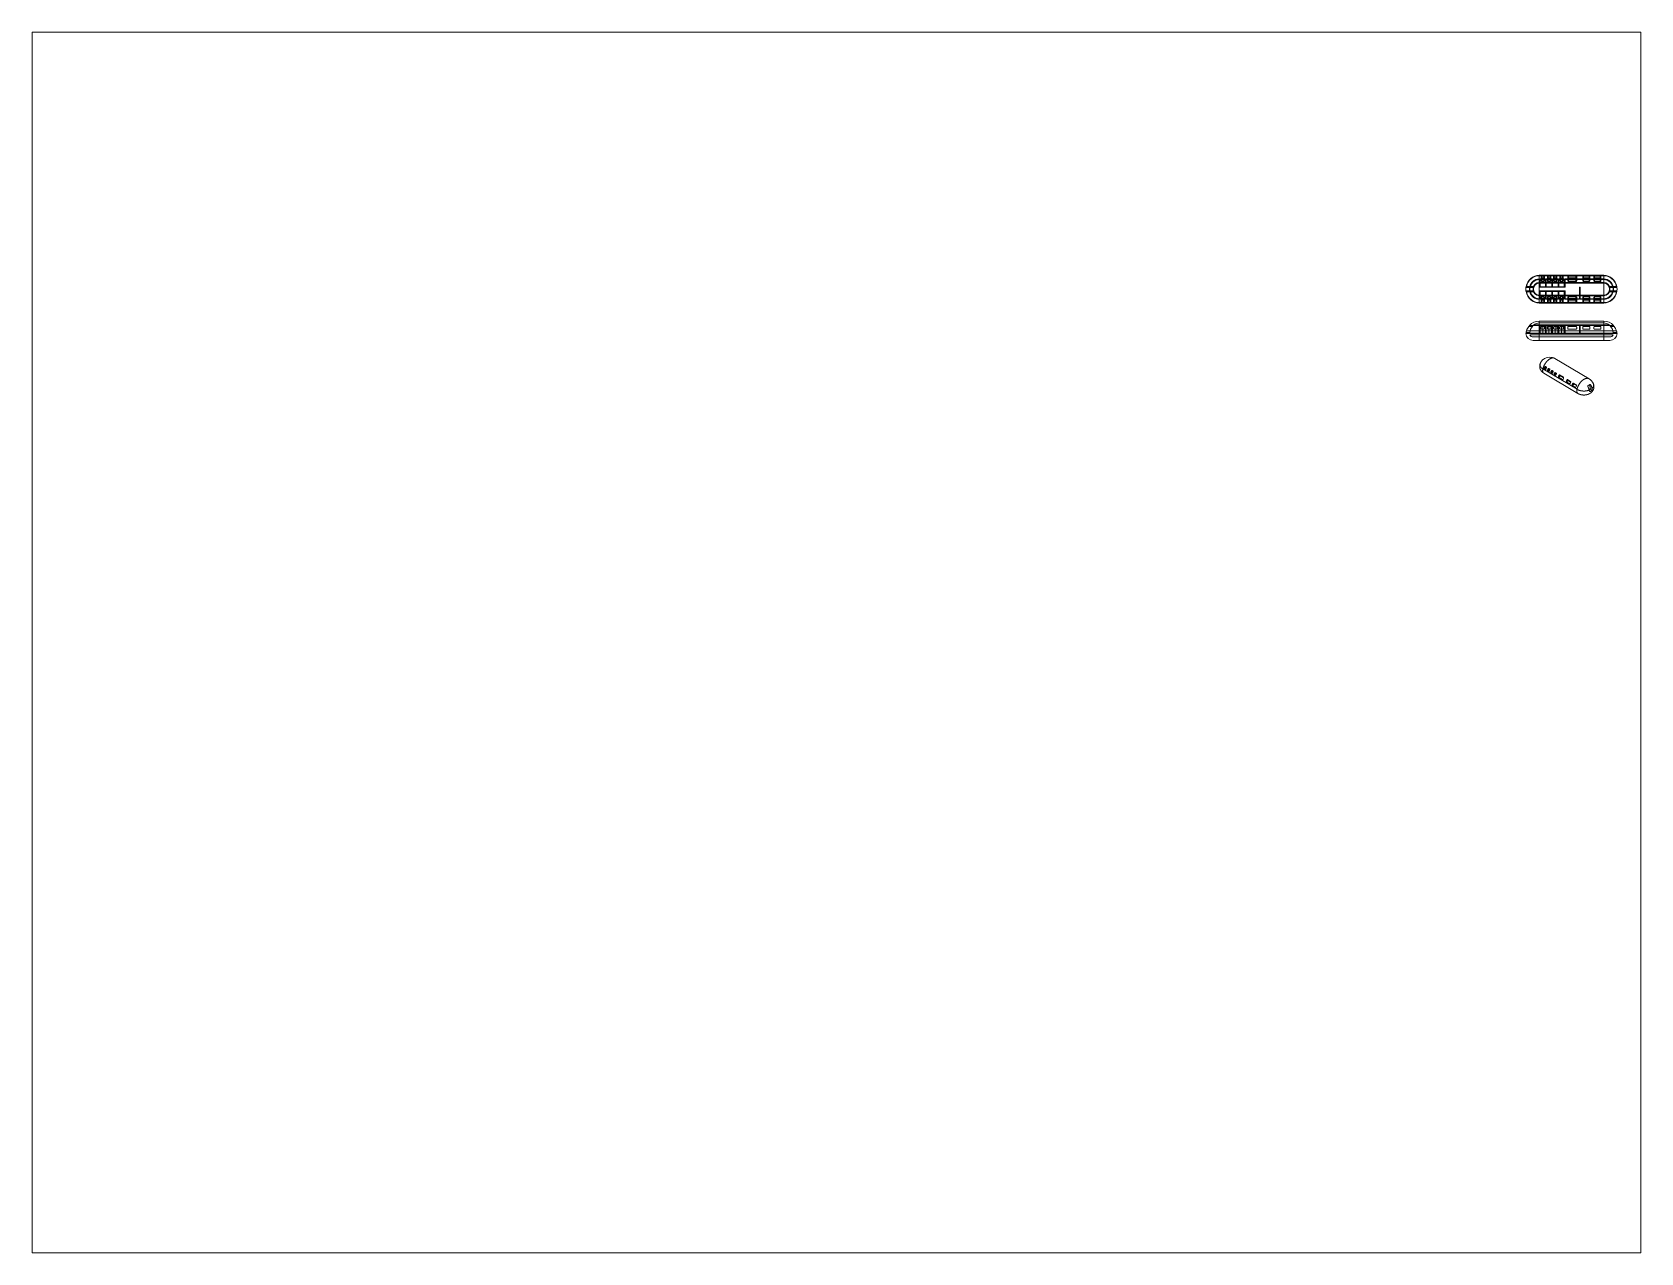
# Paper-space layout 'Presentación2' of a CAD drawing. Header units: millimetres. Extents: x 26 to 231, y 20 to 176.
# The model-space entities are those that its viewports show. They can reach past a viewport. Long polylines and large blocks are cut down to what shows.
import ezdxf

# ---------------------------------------------------------------- set-up
doc = ezdxf.new("R2010")
doc.units = ezdxf.units.MM
doc.layers.add('Cables y piso', color=4, linetype='Continuous')

msp = doc.modelspace()

# ---------------------------------------------------------------- linework, layer by layer
at = {"color": 7, "linetype": 'Continuous', "lineweight": 15, "extrusion": (-0.253745, -3.38569e-15, 0.967271)}
for p, q in [((2680.5, 1364.5, 1.2), (2687, 1364.5, 2.9)), ((2680.9, 1366.5, 1.3), (2687.5, 1366.5, 3)), ((2681.5, 1366.5, 1.4), (2685.7, 1366.5, 2.5)), ((2685.7, 1366.5, 2.5), (2692, 1366.5, 4.2)), ((2687, 1364.5, 2.9), (2693.4, 1364.5, 4.6)), ((2692, 1366.5, 4.2), (2687.5, 1366.5, 3)), ((2820.6, 1386.5, 37.9), (2704.5, 1386.5, 7.5)), ((2704.5, 1373.2, 7.5), (2704.5, 1386.5, 7.5)), ((2704.5, 1337.3, 7.5), (2704.5, 1385.8, 7.5)), ((2820.6, 1385.8, 37.9), (2704.5, 1385.8, 7.5)), ((2704.5, 1379.8, 7.5), (2704.5, 1379.9, 7.5)), ((2704.5, 1379.9, 7.5), (2704.5, 1373.4, 7.5)), ((2704.5, 1379.8, 7.5), (2704.5, 1364.9, 7.5)), ((2704.5, 1373.2, 7.5), (2704.5, 1379, 7.5)), ((2820.6, 1379, 37.9), (2704.5, 1379, 7.5)), ((2704.5, 1373.4, 7.5), (2704.5, 1364.9, 7.5)), ((2820.6, 1373.2, 37.9), (2704.5, 1373.2, 7.5)), ((2704.5, 1372.5, 7.5), (2704.5, 1350.5, 7.5)), ((2820.6, 1372.5, 37.9), (2704.5, 1372.5, 7.5)), ((2704.5, 1364.9, 7.5), (2750.9, 1364.9, 19.7)), ((2704.5, 1364.9, 7.5), (2710.6, 1364.9, 9.1)), ((2705.8, 1379.9, 7.8), (2705.8, 1373.4, 7.8)), ((2715.8, 1379.9, 10.4), (2705.8, 1379.9, 7.8)), ((2705.8, 1379.9, 7.8), (2705.8, 1379.8, 7.8)), ((2715.8, 1379.8, 10.4), (2705.8, 1379.8, 7.8)), ((2705.8, 1365.5, 7.8), (2705.8, 1379.8, 7.8)), ((2715.8, 1373.4, 10.4), (2705.8, 1373.4, 7.8)), ((2705.8, 1365.5, 7.8), (2705.8, 1373.4, 7.8)), ((2715.8, 1365.5, 10.4), (2705.8, 1365.5, 7.8)), ((2710.6, 1365.5, 9.1), (2705.8, 1365.5, 7.8)), ((2707.7, 1382.6, 8.3), (2707.7, 1384, 8.3)), ((2707.7, 1384, 8.3), (2707.7, 1377.9, 8.3)), ((2707.7, 1382.6, 8.3), (2707.7, 1376.4, 8.3)), ((2707.7, 1376.4, 8.3), (2707.7, 1377.9, 8.3)), ((2709, 1384.7, 8.7), (2712.6, 1384.7, 9.6)), ((2709, 1384.7, 8.7), (2709, 1378.5, 8.7)), ((2712.6, 1381.6, 9.6), (2709, 1381.6, 8.7)), ((2709, 1381.6, 8.7), (2709, 1375.4, 8.7)), ((2709, 1378.5, 8.7), (2712.6, 1378.5, 9.6)), ((2712.6, 1375.4, 9.6), (2709, 1375.4, 8.7)), ((2710.6, 1365.5, 9.1), (2710.6, 1364.9, 9.1)), ((2710.6, 1365.5, 9.1), (2715.5, 1365.5, 10.4)), ((2715.5, 1364.9, 10.4), (2710.6, 1364.9, 9.1)), ((2712.6, 1384.7, 9.6), (2712.6, 1378.5, 9.6)), ((2712.6, 1381.6, 9.6), (2712.6, 1375.4, 9.6)), ((2713.8, 1384, 9.9), (2713.8, 1382.6, 9.9)), ((2713.8, 1384, 9.9), (2713.8, 1377.9, 9.9)), ((2713.8, 1382.6, 9.9), (2713.8, 1376.4, 9.9)), ((2713.8, 1377.9, 9.9), (2713.8, 1376.4, 9.9)), ((2715.5, 1365.5, 10.4), (2715.5, 1364.9, 10.4)), ((2715.8, 1365.5, 10.4), (2715.5, 1365.5, 10.4)), ((2715.5, 1364.9, 10.4), (2721.9, 1364.9, 12)), ((2715.8, 1373.4, 10.4), (2715.8, 1379.9, 10.4)), ((2715.8, 1379.8, 10.4), (2715.8, 1379.9, 10.4)), ((2715.8, 1379.8, 10.4), (2715.8, 1365.5, 10.4)), ((2715.8, 1373.4, 10.4), (2715.8, 1365.5, 10.4)), ((2717.1, 1379.9, 10.8), (2717.1, 1373.4, 10.8)), ((2717.1, 1379.9, 10.8), (2717.1, 1379.8, 10.8)), ((2727.1, 1379.9, 13.4), (2717.1, 1379.9, 10.8)), ((2727.1, 1379.8, 13.4), (2717.1, 1379.8, 10.8)), ((2717.1, 1365.5, 10.8), (2717.1, 1379.8, 10.8)), ((2717.1, 1365.5, 10.8), (2717.1, 1373.4, 10.8)), ((2727.1, 1373.4, 13.4), (2717.1, 1373.4, 10.8)), ((2727.1, 1365.5, 13.4), (2717.1, 1365.5, 10.8)), ((2721.9, 1365.5, 12), (2717.1, 1365.5, 10.8)), ((2719, 1382.6, 11.3), (2719, 1384, 11.3)), ((2719, 1384, 11.3), (2719, 1377.9, 11.3)), ((2719, 1382.6, 11.3), (2719, 1376.4, 11.3)), ((2719, 1376.4, 11.3), (2719, 1377.9, 11.3)), ((2720.3, 1384.7, 11.6), (2723.8, 1384.7, 12.6)), ((2720.3, 1384.7, 11.6), (2720.3, 1378.5, 11.6)), ((2723.8, 1381.6, 12.6), (2720.3, 1381.6, 11.6)), ((2720.3, 1381.6, 11.6), (2720.3, 1375.4, 11.6)), ((2720.3, 1378.5, 11.6), (2723.8, 1378.5, 12.6)), ((2723.8, 1375.4, 12.6), (2720.3, 1375.4, 11.6)), ((2721.9, 1365.5, 12), (2721.9, 1364.9, 12)), ((2721.9, 1365.5, 12), (2726.7, 1365.5, 13.3)), ((2726.7, 1364.9, 13.3), (2721.9, 1364.9, 12)), ((2723.8, 1384.7, 12.6), (2723.8, 1378.5, 12.6)), ((2723.8, 1381.6, 12.6), (2723.8, 1375.4, 12.6)), ((2725.1, 1384, 12.9), (2725.1, 1382.6, 12.9)), ((2725.1, 1384, 12.9), (2725.1, 1377.9, 12.9)), ((2725.1, 1382.6, 12.9), (2725.1, 1376.4, 12.9)), ((2725.1, 1377.9, 12.9), (2725.1, 1376.4, 12.9)), ((2726.7, 1365.5, 13.3), (2726.7, 1364.9, 13.3)), ((2727.1, 1365.5, 13.4), (2726.7, 1365.5, 13.3)), ((2726.7, 1364.9, 13.3), (2733.2, 1364.9, 15)), ((2727.1, 1373.4, 13.4), (2727.1, 1379.9, 13.4)), ((2727.1, 1379.8, 13.4), (2727.1, 1379.9, 13.4)), ((2727.1, 1379.8, 13.4), (2727.1, 1365.5, 13.4)), ((2727.1, 1373.4, 13.4), (2727.1, 1365.5, 13.4)), ((2728.4, 1379.9, 13.7), (2728.4, 1373.4, 13.7)), ((2738.4, 1379.9, 16.4), (2728.4, 1379.9, 13.7)), ((2728.4, 1379.9, 13.7), (2728.4, 1379.8, 13.7)), ((2738.4, 1379.8, 16.4), (2728.4, 1379.8, 13.7)), ((2728.4, 1365.5, 13.7), (2728.4, 1379.8, 13.7)), ((2728.4, 1365.5, 13.7), (2728.4, 1373.4, 13.7)), ((2738.4, 1373.4, 16.4), (2728.4, 1373.4, 13.7)), ((2738.4, 1365.5, 16.4), (2728.4, 1365.5, 13.7)), ((2733.2, 1365.5, 15), (2728.4, 1365.5, 13.7)), ((2730.3, 1382.6, 14.2), (2730.3, 1384, 14.2)), ((2730.3, 1384, 14.2), (2730.3, 1377.9, 14.2)), ((2730.3, 1382.6, 14.2), (2730.3, 1376.4, 14.2)), ((2730.3, 1376.4, 14.2), (2730.3, 1377.9, 14.2)), ((2731.6, 1384.7, 14.6), (2735.1, 1384.7, 15.5)), ((2731.6, 1384.7, 14.6), (2731.6, 1378.5, 14.6)), ((2735.1, 1381.6, 15.5), (2731.6, 1381.6, 14.6)), ((2731.6, 1381.6, 14.6), (2731.6, 1375.4, 14.6)), ((2731.6, 1378.5, 14.6), (2735.1, 1378.5, 15.5)), ((2735.1, 1375.4, 15.5), (2731.6, 1375.4, 14.6)), ((2733.2, 1365.5, 15), (2733.2, 1364.9, 15)), ((2733.2, 1365.5, 15), (2738, 1365.5, 16.3)), ((2738, 1364.9, 16.3), (2733.2, 1364.9, 15)), ((2735.1, 1384.7, 15.5), (2735.1, 1378.5, 15.5)), ((2735.1, 1381.6, 15.5), (2735.1, 1375.4, 15.5)), ((2736.4, 1384, 15.8), (2736.4, 1382.6, 15.8)), ((2736.4, 1384, 15.8), (2736.4, 1377.9, 15.8)), ((2736.4, 1382.6, 15.8), (2736.4, 1376.4, 15.8)), ((2736.4, 1377.9, 15.8), (2736.4, 1376.4, 15.8)), ((2738, 1365.5, 16.3), (2738, 1364.9, 16.3)), ((2738.4, 1365.5, 16.4), (2738, 1365.5, 16.3)), ((2738, 1364.9, 16.3), (2744.5, 1364.9, 18)), ((2738.4, 1373.4, 16.4), (2738.4, 1379.9, 16.4)), ((2738.4, 1379.8, 16.4), (2738.4, 1379.9, 16.4)), ((2738.4, 1379.8, 16.4), (2738.4, 1365.5, 16.4)), ((2738.4, 1373.4, 16.4), (2738.4, 1365.5, 16.4)), ((2739.6, 1379.9, 16.7), (2739.6, 1373.4, 16.7)), ((2749.6, 1379.9, 19.3), (2739.6, 1379.9, 16.7)), ((2739.6, 1379.9, 16.7), (2739.6, 1379.8, 16.7)), ((2749.6, 1379.8, 19.3), (2739.6, 1379.8, 16.7)), ((2739.6, 1365.5, 16.7), (2739.6, 1379.8, 16.7)), ((2739.6, 1365.5, 16.7), (2739.6, 1373.4, 16.7)), ((2749.6, 1373.4, 19.3), (2739.6, 1373.4, 16.7)), ((2749.6, 1365.5, 19.3), (2739.6, 1365.5, 16.7)), ((2744.5, 1365.5, 18), (2739.6, 1365.5, 16.7)), ((2741.6, 1382.6, 17.2), (2741.6, 1384, 17.2)), ((2741.6, 1384, 17.2), (2741.6, 1377.9, 17.2)), ((2741.6, 1382.6, 17.2), (2741.6, 1376.4, 17.2)), ((2741.6, 1376.4, 17.2), (2741.6, 1377.9, 17.2)), ((2742.9, 1384.7, 17.5), (2746.4, 1384.7, 18.5)), ((2742.9, 1384.7, 17.5), (2742.9, 1378.5, 17.5)), ((2746.4, 1381.6, 18.5), (2742.9, 1381.6, 17.5)), ((2742.9, 1381.6, 17.5), (2742.9, 1375.4, 17.5)), ((2742.9, 1378.5, 17.5), (2746.4, 1378.5, 18.5)), ((2746.4, 1375.4, 18.5), (2742.9, 1375.4, 17.5)), ((2744.5, 1365.5, 18), (2744.5, 1364.9, 18)), ((2744.5, 1365.5, 18), (2749.3, 1365.5, 19.2)), ((2749.3, 1364.9, 19.2), (2744.5, 1364.9, 18)), ((2746.4, 1384.7, 18.5), (2746.4, 1378.5, 18.5)), ((2746.4, 1381.6, 18.5), (2746.4, 1375.4, 18.5)), ((2747.7, 1384, 18.8), (2747.7, 1382.6, 18.8)), ((2747.7, 1384, 18.8), (2747.7, 1377.9, 18.8)), ((2747.7, 1382.6, 18.8), (2747.7, 1376.4, 18.8)), ((2747.7, 1377.9, 18.8), (2747.7, 1376.4, 18.8)), ((2749.3, 1365.5, 19.2), (2749.3, 1364.9, 19.2)), ((2749.6, 1365.5, 19.3), (2749.3, 1365.5, 19.2)), ((2749.3, 1364.9, 19.2), (2750.9, 1364.9, 19.7)), ((2749.6, 1373.4, 19.3), (2749.6, 1379.9, 19.3)), ((2749.6, 1379.8, 19.3), (2749.6, 1379.9, 19.3)), ((2749.6, 1379.8, 19.3), (2749.6, 1365.5, 19.3)), ((2749.6, 1373.4, 19.3), (2749.6, 1365.5, 19.3)), ((2750.9, 1379.9, 19.7), (2750.9, 1379.8, 19.7)), ((2820.6, 1379.9, 37.9), (2750.9, 1379.9, 19.7)), ((2750.9, 1379.9, 19.7), (2750.9, 1373.4, 19.7)), ((2820.6, 1379.8, 37.9), (2750.9, 1379.8, 19.7)), ((2750.9, 1364.9, 19.7), (2750.9, 1379.8, 19.7)), ((2750.9, 1364.9, 19.7), (2750.9, 1373.4, 19.7)), ((2820.6, 1373.4, 37.9), (2750.9, 1373.4, 19.7)), ((2755.8, 1382.6, 20.9), (2755.8, 1384, 20.9)), ((2755.8, 1384, 20.9), (2755.8, 1377.9, 20.9)), ((2755.8, 1382.6, 20.9), (2755.8, 1376.4, 20.9)), ((2755.8, 1376.4, 20.9), (2755.8, 1377.9, 20.9)), ((2757.1, 1384.7, 21.3), (2770.6, 1384.7, 24.8)), ((2757.1, 1384.7, 21.3), (2757.1, 1378.5, 21.3)), ((2770.6, 1381.6, 24.8), (2757.1, 1381.6, 21.3)), ((2757.1, 1381.6, 21.3), (2757.1, 1375.4, 21.3)), ((2757.1, 1378.5, 21.3), (2770.6, 1378.5, 24.8)), ((2770.6, 1375.4, 24.8), (2757.1, 1375.4, 21.3)), ((2770.6, 1384.7, 24.8), (2770.6, 1378.5, 24.8)), ((2770.6, 1381.6, 24.8), (2770.6, 1375.4, 24.8)), ((2771.9, 1384, 25.2), (2771.9, 1382.6, 25.2)), ((2771.9, 1384, 25.2), (2771.9, 1377.9, 25.2)), ((2771.9, 1382.6, 25.2), (2771.9, 1376.4, 25.2)), ((2771.9, 1377.9, 25.2), (2771.9, 1376.4, 25.2)), ((2778, 1364.9, 26.8), (2776.7, 1364.9, 26.4)), ((2776.7, 1364.9, 26.4), (2776.7, 1349.7, 26.4)), ((2776.7, 1364.9, 26.4), (2776.7, 1343.2, 26.4)), ((2778, 1349.7, 26.8), (2778, 1364.9, 26.8)), ((2778, 1343.2, 26.8), (2778, 1364.9, 26.8)), ((2782.9, 1382.6, 28), (2782.9, 1384, 28)), ((2782.9, 1384, 28), (2782.9, 1377.9, 28)), ((2782.9, 1382.6, 28), (2782.9, 1376.4, 28)), ((2782.9, 1376.4, 28), (2782.9, 1377.9, 28)), ((2784.1, 1384.7, 28.4), (2794.5, 1384.7, 31.1)), ((2784.1, 1384.7, 28.4), (2784.1, 1378.5, 28.4)), ((2794.5, 1381.6, 31.1), (2784.1, 1381.6, 28.4)), ((2784.1, 1381.6, 28.4), (2784.1, 1375.4, 28.4)), ((2784.1, 1378.5, 28.4), (2794.5, 1378.5, 31.1)), ((2794.5, 1375.4, 31.1), (2784.1, 1375.4, 28.4)), ((2794.5, 1384.7, 31.1), (2794.5, 1378.5, 31.1)), ((2794.5, 1381.6, 31.1), (2794.5, 1375.4, 31.1)), ((2795.7, 1384, 31.4), (2795.7, 1382.6, 31.4)), ((2795.7, 1384, 31.4), (2795.7, 1377.9, 31.4)), ((2795.7, 1382.6, 31.4), (2795.7, 1376.4, 31.4)), ((2795.7, 1377.9, 31.4), (2795.7, 1376.4, 31.4)), ((2802.8, 1382.6, 33.3), (2802.8, 1384, 33.3)), ((2802.8, 1384, 33.3), (2802.8, 1377.9, 33.3)), ((2802.8, 1382.6, 33.3), (2802.8, 1376.4, 33.3)), ((2802.8, 1376.4, 33.3), (2802.8, 1377.9, 33.3)), ((2804.1, 1384.7, 33.6), (2814.4, 1384.7, 36.3)), ((2804.1, 1384.7, 33.6), (2804.1, 1378.5, 33.6)), ((2814.4, 1381.6, 36.3), (2804.1, 1381.6, 33.6)), ((2804.1, 1381.6, 33.6), (2804.1, 1375.4, 33.6)), ((2804.1, 1378.5, 33.6), (2814.4, 1378.5, 36.3)), ((2814.4, 1375.4, 36.3), (2804.1, 1375.4, 33.6)), ((2814.4, 1384.7, 36.3), (2814.4, 1378.5, 36.3)), ((2814.4, 1381.6, 36.3), (2814.4, 1375.4, 36.3)), ((2815.7, 1384, 36.7), (2815.7, 1382.6, 36.7)), ((2815.7, 1384, 36.7), (2815.7, 1377.9, 36.7)), ((2815.7, 1382.6, 36.7), (2815.7, 1376.4, 36.7)), ((2815.7, 1377.9, 36.7), (2815.7, 1376.4, 36.7)), ((2820.6, 1373.2, 37.9), (2820.6, 1386.5, 37.9)), ((2820.6, 1385.8, 37.9), (2820.6, 1337.3, 37.9)), ((2820.6, 1379.8, 37.9), (2820.6, 1379.9, 37.9)), ((2820.6, 1379.9, 37.9), (2820.6, 1373.4, 37.9)), ((2820.6, 1373.2, 37.9), (2820.6, 1379, 37.9)), ((2820.6, 1372.5, 37.9), (2820.6, 1350.5, 37.9)), ((2831.6, 1364.5, 40.8), (2838, 1364.5, 42.5)), ((2837.6, 1366.5, 42.4), (2833.1, 1366.5, 41.2)), ((2833.1, 1366.5, 41.2), (2839.4, 1366.5, 42.9)), ((2837.6, 1366.5, 42.4), (2844.2, 1366.5, 44.1)), ((2838, 1364.5, 42.5), (2844.6, 1364.5, 44.2)), ((2839.4, 1366.5, 42.9), (2843.6, 1366.5, 44)), ((2680.5, 1358.5, 1.2), (2687, 1358.5, 2.9)), ((2680.9, 1356.5, 1.3), (2687.5, 1356.5, 3)), ((2685.7, 1356.5, 2.5), (2681.5, 1356.5, 1.4)), ((2685.7, 1356.5, 2.5), (2692, 1356.5, 4.2)), ((2687, 1358.5, 2.9), (2693.4, 1358.5, 4.6)), ((2687.5, 1356.5, 3), (2692, 1356.5, 4.2)), ((2750.9, 1358.2, 19.7), (2704.5, 1358.2, 7.5)), ((2704.5, 1358.2, 7.5), (2704.5, 1349.7, 7.5)), ((2710.6, 1358.2, 9.1), (2704.5, 1358.2, 7.5)), ((2704.5, 1358.2, 7.5), (2704.5, 1343.2, 7.5)), ((2820.6, 1350.5, 37.9), (2704.5, 1350.5, 7.5)), ((2820.6, 1349.9, 37.9), (2704.5, 1349.9, 7.5)), ((2704.5, 1349.9, 7.5), (2704.5, 1336.5, 7.5)), ((2704.5, 1349.9, 7.5), (2704.5, 1344.1, 7.5)), ((2704.5, 1343.2, 7.5), (2704.5, 1349.7, 7.5)), ((2820.6, 1344.1, 37.9), (2704.5, 1344.1, 7.5)), ((2704.5, 1343.2, 7.5), (2704.5, 1343.2, 7.5)), ((2820.6, 1337.3, 37.9), (2704.5, 1337.3, 7.5)), ((2704.5, 1336.5, 7.5), (2820.6, 1336.5, 37.9)), ((2705.8, 1357.5, 7.8), (2710.6, 1357.5, 9.1)), ((2705.8, 1357.5, 7.8), (2715.8, 1357.5, 10.4)), ((2705.8, 1349.7, 7.8), (2705.8, 1357.5, 7.8)), ((2705.8, 1343.2, 7.8), (2705.8, 1357.5, 7.8)), ((2705.8, 1349.7, 7.8), (2705.8, 1343.2, 7.8)), ((2715.8, 1349.7, 10.4), (2705.8, 1349.7, 7.8)), ((2715.8, 1343.2, 10.4), (2705.8, 1343.2, 7.8)), ((2705.8, 1343.2, 7.8), (2705.8, 1343.2, 7.8)), ((2715.8, 1343.2, 10.4), (2705.8, 1343.2, 7.8)), ((2707.7, 1346.6, 8.3), (2707.7, 1345.2, 8.3)), ((2707.7, 1340.5, 8.3), (2707.7, 1346.6, 8.3)), ((2707.7, 1339, 8.3), (2707.7, 1345.2, 8.3)), ((2707.7, 1340.5, 8.3), (2707.7, 1339, 8.3)), ((2712.6, 1347.7, 9.6), (2709, 1347.7, 8.7)), ((2709, 1341.5, 8.7), (2709, 1347.7, 8.7)), ((2709, 1344.6, 8.7), (2712.6, 1344.6, 9.6)), ((2709, 1338.3, 8.7), (2709, 1344.6, 8.7)), ((2712.6, 1341.5, 9.6), (2709, 1341.5, 8.7)), ((2709, 1338.3, 8.7), (2712.6, 1338.3, 9.6)), ((2715.5, 1358.2, 10.4), (2710.6, 1358.2, 9.1)), ((2710.6, 1358.2, 9.1), (2710.6, 1357.5, 9.1)), ((2710.6, 1357.5, 9.1), (2715.5, 1357.5, 10.4)), ((2712.6, 1341.5, 9.6), (2712.6, 1347.7, 9.6)), ((2712.6, 1338.3, 9.6), (2712.6, 1344.6, 9.6)), ((2713.8, 1345.2, 9.9), (2713.8, 1346.6, 9.9)), ((2713.8, 1340.5, 9.9), (2713.8, 1346.6, 9.9)), ((2713.8, 1339, 9.9), (2713.8, 1345.2, 9.9)), ((2713.8, 1339, 9.9), (2713.8, 1340.5, 9.9)), ((2721.9, 1358.2, 12), (2715.5, 1358.2, 10.4)), ((2715.5, 1358.2, 10.4), (2715.5, 1357.5, 10.4)), ((2715.5, 1357.5, 10.4), (2715.8, 1357.5, 10.4)), ((2715.8, 1357.5, 10.4), (2715.8, 1343.2, 10.4)), ((2715.8, 1357.5, 10.4), (2715.8, 1349.7, 10.4)), ((2715.8, 1343.2, 10.4), (2715.8, 1349.7, 10.4)), ((2715.8, 1343.2, 10.4), (2715.8, 1343.2, 10.4)), ((2717.1, 1357.5, 10.8), (2721.9, 1357.5, 12)), ((2717.1, 1357.5, 10.8), (2727.1, 1357.5, 13.4)), ((2717.1, 1349.7, 10.8), (2717.1, 1357.5, 10.8)), ((2717.1, 1343.2, 10.8), (2717.1, 1357.5, 10.8)), ((2727.1, 1349.7, 13.4), (2717.1, 1349.7, 10.8)), ((2717.1, 1349.7, 10.8), (2717.1, 1343.2, 10.8)), ((2727.1, 1343.2, 13.4), (2717.1, 1343.2, 10.8)), ((2717.1, 1343.2, 10.8), (2717.1, 1343.2, 10.8)), ((2727.1, 1343.2, 13.4), (2717.1, 1343.2, 10.8)), ((2719, 1346.6, 11.3), (2719, 1345.2, 11.3)), ((2719, 1340.5, 11.3), (2719, 1346.6, 11.3)), ((2719, 1339, 11.3), (2719, 1345.2, 11.3)), ((2719, 1340.5, 11.3), (2719, 1339, 11.3)), ((2723.8, 1347.7, 12.6), (2720.3, 1347.7, 11.6)), ((2720.3, 1341.5, 11.6), (2720.3, 1347.7, 11.6)), ((2720.3, 1344.6, 11.6), (2723.8, 1344.6, 12.6)), ((2720.3, 1338.3, 11.6), (2720.3, 1344.6, 11.6)), ((2723.8, 1341.5, 12.6), (2720.3, 1341.5, 11.6)), ((2720.3, 1338.3, 11.6), (2723.8, 1338.3, 12.6)), ((2726.7, 1358.2, 13.3), (2721.9, 1358.2, 12)), ((2721.9, 1358.2, 12), (2721.9, 1357.5, 12)), ((2721.9, 1357.5, 12), (2726.7, 1357.5, 13.3)), ((2723.8, 1341.5, 12.6), (2723.8, 1347.7, 12.6)), ((2723.8, 1338.3, 12.6), (2723.8, 1344.6, 12.6)), ((2725.1, 1345.2, 12.9), (2725.1, 1346.6, 12.9)), ((2725.1, 1340.5, 12.9), (2725.1, 1346.6, 12.9)), ((2725.1, 1339, 12.9), (2725.1, 1345.2, 12.9)), ((2725.1, 1339, 12.9), (2725.1, 1340.5, 12.9)), ((2733.2, 1358.2, 15), (2726.7, 1358.2, 13.3)), ((2726.7, 1358.2, 13.3), (2726.7, 1357.5, 13.3)), ((2726.7, 1357.5, 13.3), (2727.1, 1357.5, 13.4)), ((2727.1, 1357.5, 13.4), (2727.1, 1343.2, 13.4)), ((2727.1, 1357.5, 13.4), (2727.1, 1349.7, 13.4)), ((2727.1, 1343.2, 13.4), (2727.1, 1349.7, 13.4)), ((2727.1, 1343.2, 13.4), (2727.1, 1343.2, 13.4)), ((2728.4, 1357.5, 13.7), (2733.2, 1357.5, 15)), ((2728.4, 1357.5, 13.7), (2738.4, 1357.5, 16.4)), ((2728.4, 1349.7, 13.7), (2728.4, 1357.5, 13.7)), ((2728.4, 1343.2, 13.7), (2728.4, 1357.5, 13.7)), ((2738.4, 1349.7, 16.4), (2728.4, 1349.7, 13.7)), ((2728.4, 1349.7, 13.7), (2728.4, 1343.2, 13.7)), ((2738.4, 1343.2, 16.4), (2728.4, 1343.2, 13.7)), ((2728.4, 1343.2, 13.7), (2728.4, 1343.2, 13.7)), ((2738.4, 1343.2, 16.4), (2728.4, 1343.2, 13.7)), ((2730.3, 1346.6, 14.2), (2730.3, 1345.2, 14.2)), ((2730.3, 1340.5, 14.2), (2730.3, 1346.6, 14.2)), ((2730.3, 1339, 14.2), (2730.3, 1345.2, 14.2)), ((2730.3, 1340.5, 14.2), (2730.3, 1339, 14.2)), ((2735.1, 1347.7, 15.5), (2731.6, 1347.7, 14.6)), ((2731.6, 1341.5, 14.6), (2731.6, 1347.7, 14.6)), ((2731.6, 1344.6, 14.6), (2735.1, 1344.6, 15.5)), ((2731.6, 1338.3, 14.6), (2731.6, 1344.6, 14.6)), ((2735.1, 1341.5, 15.5), (2731.6, 1341.5, 14.6)), ((2731.6, 1338.3, 14.6), (2735.1, 1338.3, 15.5)), ((2738, 1358.2, 16.3), (2733.2, 1358.2, 15)), ((2733.2, 1358.2, 15), (2733.2, 1357.5, 15)), ((2733.2, 1357.5, 15), (2738, 1357.5, 16.3)), ((2735.1, 1341.5, 15.5), (2735.1, 1347.7, 15.5)), ((2735.1, 1338.3, 15.5), (2735.1, 1344.6, 15.5)), ((2736.4, 1345.2, 15.8), (2736.4, 1346.6, 15.8)), ((2736.4, 1340.5, 15.8), (2736.4, 1346.6, 15.8)), ((2736.4, 1339, 15.8), (2736.4, 1345.2, 15.8)), ((2736.4, 1339, 15.8), (2736.4, 1340.5, 15.8)), ((2744.5, 1358.2, 18), (2738, 1358.2, 16.3)), ((2738, 1358.2, 16.3), (2738, 1357.5, 16.3)), ((2738, 1357.5, 16.3), (2738.4, 1357.5, 16.4)), ((2738.4, 1357.5, 16.4), (2738.4, 1343.2, 16.4)), ((2738.4, 1357.5, 16.4), (2738.4, 1349.7, 16.4)), ((2738.4, 1343.2, 16.4), (2738.4, 1349.7, 16.4)), ((2738.4, 1343.2, 16.4), (2738.4, 1343.2, 16.4)), ((2739.6, 1357.5, 16.7), (2744.5, 1357.5, 18)), ((2739.6, 1343.2, 16.7), (2739.6, 1357.5, 16.7)), ((2739.6, 1357.5, 16.7), (2749.6, 1357.5, 19.3)), ((2739.6, 1349.7, 16.7), (2739.6, 1357.5, 16.7)), ((2749.6, 1349.7, 19.3), (2739.6, 1349.7, 16.7)), ((2739.6, 1349.7, 16.7), (2739.6, 1343.2, 16.7)), ((2749.6, 1343.2, 19.3), (2739.6, 1343.2, 16.7)), ((2749.6, 1343.2, 19.3), (2739.6, 1343.2, 16.7)), ((2739.6, 1343.2, 16.7), (2739.6, 1343.2, 16.7)), ((2741.6, 1346.6, 17.2), (2741.6, 1345.2, 17.2)), ((2741.6, 1340.5, 17.2), (2741.6, 1346.6, 17.2)), ((2741.6, 1339, 17.2), (2741.6, 1345.2, 17.2)), ((2741.6, 1340.5, 17.2), (2741.6, 1339, 17.2)), ((2746.4, 1347.7, 18.5), (2742.9, 1347.7, 17.5)), ((2742.9, 1341.5, 17.5), (2742.9, 1347.7, 17.5)), ((2742.9, 1344.6, 17.5), (2746.4, 1344.6, 18.5)), ((2742.9, 1338.3, 17.5), (2742.9, 1344.6, 17.5)), ((2746.4, 1341.5, 18.5), (2742.9, 1341.5, 17.5)), ((2742.9, 1338.3, 17.5), (2746.4, 1338.3, 18.5)), ((2749.3, 1358.2, 19.2), (2744.5, 1358.2, 18)), ((2744.5, 1358.2, 18), (2744.5, 1357.5, 18)), ((2744.5, 1357.5, 18), (2749.3, 1357.5, 19.2)), ((2746.4, 1341.5, 18.5), (2746.4, 1347.7, 18.5)), ((2746.4, 1338.3, 18.5), (2746.4, 1344.6, 18.5)), ((2747.7, 1345.2, 18.8), (2747.7, 1346.6, 18.8)), ((2747.7, 1340.5, 18.8), (2747.7, 1346.6, 18.8)), ((2747.7, 1339, 18.8), (2747.7, 1345.2, 18.8)), ((2747.7, 1339, 18.8), (2747.7, 1340.5, 18.8)), ((2750.9, 1358.2, 19.7), (2749.3, 1358.2, 19.2)), ((2749.3, 1358.2, 19.2), (2749.3, 1357.5, 19.2)), ((2749.3, 1357.5, 19.2), (2749.6, 1357.5, 19.3)), ((2749.6, 1357.5, 19.3), (2749.6, 1343.2, 19.3)), ((2749.6, 1357.5, 19.3), (2749.6, 1349.7, 19.3)), ((2749.6, 1343.2, 19.3), (2749.6, 1349.7, 19.3)), ((2749.6, 1343.2, 19.3), (2749.6, 1343.2, 19.3)), ((2750.9, 1349.7, 19.7), (2750.9, 1358.2, 19.7)), ((2750.9, 1343.2, 19.7), (2750.9, 1358.2, 19.7)), ((2776.7, 1349.7, 26.4), (2750.9, 1349.7, 19.7)), ((2750.9, 1349.7, 19.7), (2750.9, 1343.2, 19.7)), ((2776.7, 1343.2, 26.4), (2750.9, 1343.2, 19.7)), ((2776.7, 1343.2, 26.4), (2750.9, 1343.2, 19.7)), ((2750.9, 1343.2, 19.7), (2750.9, 1343.2, 19.7)), ((2755.8, 1346.6, 20.9), (2755.8, 1345.2, 20.9)), ((2755.8, 1340.5, 20.9), (2755.8, 1346.6, 20.9)), ((2755.8, 1339, 20.9), (2755.8, 1345.2, 20.9)), ((2755.8, 1340.5, 20.9), (2755.8, 1339, 20.9)), ((2770.6, 1347.7, 24.8), (2757.1, 1347.7, 21.3)), ((2757.1, 1341.5, 21.3), (2757.1, 1347.7, 21.3)), ((2757.1, 1344.6, 21.3), (2770.6, 1344.6, 24.8)), ((2757.1, 1338.3, 21.3), (2757.1, 1344.6, 21.3)), ((2770.6, 1341.5, 24.8), (2757.1, 1341.5, 21.3)), ((2757.1, 1338.3, 21.3), (2770.6, 1338.3, 24.8)), ((2770.6, 1341.5, 24.8), (2770.6, 1347.7, 24.8)), ((2770.6, 1338.3, 24.8), (2770.6, 1344.6, 24.8)), ((2771.9, 1345.2, 25.2), (2771.9, 1346.6, 25.2)), ((2771.9, 1340.5, 25.2), (2771.9, 1346.6, 25.2)), ((2771.9, 1339, 25.2), (2771.9, 1345.2, 25.2)), ((2771.9, 1339, 25.2), (2771.9, 1340.5, 25.2)), ((2776.7, 1343.2, 26.4), (2776.7, 1349.7, 26.4)), ((2776.7, 1343.2, 26.4), (2776.7, 1343.2, 26.4)), ((2820.6, 1349.7, 37.9), (2778, 1349.7, 26.8)), ((2778, 1349.7, 26.8), (2778, 1343.2, 26.8)), ((2820.6, 1343.2, 37.9), (2778, 1343.2, 26.8)), ((2778, 1343.2, 26.8), (2778, 1343.2, 26.8)), ((2820.6, 1343.2, 37.9), (2778, 1343.2, 26.8)), ((2782.9, 1346.6, 28), (2782.9, 1345.2, 28)), ((2782.9, 1340.5, 28), (2782.9, 1346.6, 28)), ((2782.9, 1339, 28), (2782.9, 1345.2, 28)), ((2782.9, 1340.5, 28), (2782.9, 1339, 28)), ((2794.5, 1347.7, 31.1), (2784.1, 1347.7, 28.4)), ((2784.1, 1341.5, 28.4), (2784.1, 1347.7, 28.4)), ((2784.1, 1344.6, 28.4), (2794.5, 1344.6, 31.1)), ((2784.1, 1338.3, 28.4), (2784.1, 1344.6, 28.4)), ((2794.5, 1341.5, 31.1), (2784.1, 1341.5, 28.4)), ((2784.1, 1338.3, 28.4), (2794.5, 1338.3, 31.1)), ((2794.5, 1341.5, 31.1), (2794.5, 1347.7, 31.1)), ((2794.5, 1338.3, 31.1), (2794.5, 1344.6, 31.1)), ((2795.7, 1345.2, 31.4), (2795.7, 1346.6, 31.4)), ((2795.7, 1340.5, 31.4), (2795.7, 1346.6, 31.4)), ((2795.7, 1339, 31.4), (2795.7, 1345.2, 31.4)), ((2795.7, 1339, 31.4), (2795.7, 1340.5, 31.4)), ((2802.8, 1346.6, 33.3), (2802.8, 1345.2, 33.3)), ((2802.8, 1340.5, 33.3), (2802.8, 1346.6, 33.3)), ((2802.8, 1339, 33.3), (2802.8, 1345.2, 33.3)), ((2802.8, 1340.5, 33.3), (2802.8, 1339, 33.3)), ((2814.4, 1347.7, 36.3), (2804.1, 1347.7, 33.6)), ((2804.1, 1341.5, 33.6), (2804.1, 1347.7, 33.6)), ((2804.1, 1344.6, 33.6), (2814.4, 1344.6, 36.3)), ((2804.1, 1338.3, 33.6), (2804.1, 1344.6, 33.6)), ((2814.4, 1341.5, 36.3), (2804.1, 1341.5, 33.6)), ((2804.1, 1338.3, 33.6), (2814.4, 1338.3, 36.3)), ((2814.4, 1341.5, 36.3), (2814.4, 1347.7, 36.3)), ((2814.4, 1338.3, 36.3), (2814.4, 1344.6, 36.3)), ((2815.7, 1345.2, 36.7), (2815.7, 1346.6, 36.7)), ((2815.7, 1340.5, 36.7), (2815.7, 1346.6, 36.7)), ((2815.7, 1339, 36.7), (2815.7, 1345.2, 36.7)), ((2815.7, 1339, 36.7), (2815.7, 1340.5, 36.7)), ((2820.6, 1349.9, 37.9), (2820.6, 1336.5, 37.9)), ((2820.6, 1344.1, 37.9), (2820.6, 1349.9, 37.9)), ((2820.6, 1349.7, 37.9), (2820.6, 1343.2, 37.9)), ((2820.6, 1343.2, 37.9), (2820.6, 1343.2, 37.9)), ((2831.6, 1358.5, 40.8), (2838, 1358.5, 42.5)), ((2833.1, 1356.5, 41.2), (2837.6, 1356.5, 42.4)), ((2833.1, 1356.5, 41.2), (2839.4, 1356.5, 42.9)), ((2837.6, 1356.5, 42.4), (2844.2, 1356.5, 44.1)), ((2838, 1358.5, 42.5), (2844.6, 1358.5, 44.2)), ((2843.6, 1356.5, 44), (2839.4, 1356.5, 42.9)), ((2680.5, 1281.6, 1.2), (2680.3, 1281.6, 1.1)), ((2680.5, 1281.6, 1.2), (2687, 1281.6, 2.9)), ((2680.9, 1283.6, 1.3), (2687.5, 1283.6, 3)), ((2681.5, 1286.5, 1.4), (2704.5, 1286.5, 7.5)), ((2704.5, 1286.5, 7.5), (2681.5, 1286.5, 1.4)), ((2685.7, 1294.2, 2.5), (2692, 1294.2, 4.2)), ((2687, 1296.2, 2.9), (2686.8, 1296.2, 2.8)), ((2687, 1296.2, 2.9), (2693.4, 1296.2, 4.6)), ((2704.5, 1281.6, 7.5), (2687, 1281.6, 2.9)), ((2687, 1281.6, 2.9), (2704.5, 1281.6, 7.5)), ((2687.3, 1282.2, 3), (2704.5, 1282.2, 7.5)), ((2704.5, 1282.2, 7.5), (2687.3, 1282.2, 3)), ((2704.5, 1278.9, 7.5), (2687.6, 1278.9, 3.1)), ((2693.4, 1296.2, 4.6), (2704.5, 1296.2, 7.5)), ((2704.5, 1296.2, 7.5), (2693.4, 1296.2, 4.6)), ((2704.5, 1296.9, 7.5), (2693.9, 1296.9, 4.7)), ((2820.6, 1303.9, 37.9), (2704.5, 1303.9, 7.5)), ((2704.5, 1286.5, 7.5), (2704.5, 1303.9, 7.5)), ((2820.6, 1300.6, 37.9), (2704.5, 1300.6, 7.5)), ((2704.5, 1296.9, 7.5), (2704.5, 1300.6, 7.5)), ((2820.6, 1296.9, 37.9), (2704.5, 1296.9, 7.5)), ((2704.5, 1282.2, 7.5), (2704.5, 1296.2, 7.5)), ((2750.9, 1296.2, 19.7), (2704.5, 1296.2, 7.5)), ((2704.5, 1282.2, 7.5), (2704.5, 1296.2, 7.5)), ((2704.5, 1281.6, 7.5), (2704.5, 1296.2, 7.5)), ((2820.6, 1286.5, 37.9), (2704.5, 1286.5, 7.5)), ((2704.5, 1286.5, 7.5), (2704.5, 1268.9, 7.5)), ((2704.5, 1286.5, 7.5), (2704.5, 1268.9, 7.5)), ((2704.5, 1281.6, 7.5), (2704.5, 1282.2, 7.5)), ((2704.5, 1281.6, 7.5), (2704.5, 1282.2, 7.5)), ((2704.5, 1281.6, 7.5), (2710.6, 1281.6, 9.1)), ((2820.6, 1278.9, 37.9), (2704.5, 1278.9, 7.5)), ((2704.5, 1275.6, 7.5), (2704.5, 1278.9, 7.5)), ((2704.5, 1275.6, 7.5), (2704.5, 1278.9, 7.5)), ((2705.8, 1296.2, 7.8), (2705.8, 1282.2, 7.8)), ((2715.8, 1296.2, 10.4), (2705.8, 1296.2, 7.8)), ((2705.8, 1282.2, 7.8), (2705.8, 1296.2, 7.8)), ((2705.8, 1296.2, 7.8), (2705.8, 1281.6, 7.8)), ((2715.8, 1282.2, 10.4), (2705.8, 1282.2, 7.8)), ((2705.8, 1282.2, 7.8), (2705.8, 1281.6, 7.8)), ((2705.8, 1281.6, 7.8), (2705.8, 1282.2, 7.8)), ((2715.8, 1281.6, 10.4), (2705.8, 1281.6, 7.8)), ((2710.6, 1281.6, 9.1), (2705.8, 1281.6, 7.8)), ((2707.7, 1292.9, 8.3), (2707.7, 1290.6, 8.3)), ((2707.7, 1292.9, 8.3), (2707.7, 1290.6, 8.3)), ((2707.7, 1292.9, 8.3), (2707.7, 1290.6, 8.3)), ((2707.7, 1292.9, 8.3), (2707.7, 1290.6, 8.3)), ((2712.6, 1294.2, 9.6), (2709, 1294.2, 8.7)), ((2709, 1289.2, 8.7), (2712.6, 1289.2, 9.6)), ((2710.6, 1294.9, 9.1), (2710.6, 1281.6, 9.1)), ((2715.5, 1294.9, 10.4), (2710.6, 1294.9, 9.1)), ((2713.8, 1290.6, 9.9), (2713.8, 1292.9, 9.9)), ((2713.8, 1290.6, 9.9), (2713.8, 1292.9, 9.9)), ((2713.8, 1290.6, 9.9), (2713.8, 1292.9, 9.9)), ((2713.8, 1290.6, 9.9), (2713.8, 1292.9, 9.9)), ((2715.5, 1281.6, 10.4), (2715.5, 1294.9, 10.4)), ((2715.5, 1281.6, 10.4), (2721.9, 1281.6, 12)), ((2715.8, 1281.6, 10.4), (2715.5, 1281.6, 10.4)), ((2715.8, 1282.2, 10.4), (2715.8, 1296.2, 10.4)), ((2715.8, 1296.2, 10.4), (2715.8, 1282.2, 10.4)), ((2715.8, 1281.6, 10.4), (2715.8, 1296.2, 10.4)), ((2715.8, 1281.6, 10.4), (2715.8, 1282.2, 10.4)), ((2715.8, 1282.2, 10.4), (2715.8, 1281.6, 10.4)), ((2727.1, 1296.2, 13.4), (2717.1, 1296.2, 10.8)), ((2717.1, 1296.2, 10.8), (2717.1, 1282.2, 10.8)), ((2717.1, 1282.2, 10.8), (2717.1, 1296.2, 10.8)), ((2717.1, 1281.6, 10.8), (2717.1, 1296.2, 10.8)), ((2727.1, 1282.2, 13.4), (2717.1, 1282.2, 10.8)), ((2717.1, 1282.2, 10.8), (2717.1, 1281.6, 10.8)), ((2717.1, 1281.6, 10.8), (2717.1, 1282.2, 10.8)), ((2727.1, 1281.6, 13.4), (2717.1, 1281.6, 10.8)), ((2721.9, 1281.6, 12), (2717.1, 1281.6, 10.8)), ((2719, 1292.9, 11.3), (2719, 1290.6, 11.3)), ((2719, 1292.9, 11.3), (2719, 1290.6, 11.3)), ((2719, 1292.9, 11.3), (2719, 1290.6, 11.3)), ((2719, 1292.9, 11.3), (2719, 1290.6, 11.3)), ((2723.8, 1294.2, 12.6), (2720.3, 1294.2, 11.6)), ((2720.3, 1289.2, 11.6), (2723.8, 1289.2, 12.6)), ((2721.9, 1294.9, 12), (2721.9, 1281.6, 12)), ((2726.7, 1294.9, 13.3), (2721.9, 1294.9, 12)), ((2725.1, 1290.6, 12.9), (2725.1, 1292.9, 12.9)), ((2725.1, 1290.6, 12.9), (2725.1, 1292.9, 12.9)), ((2725.1, 1290.6, 12.9), (2725.1, 1292.9, 12.9)), ((2725.1, 1290.6, 12.9), (2725.1, 1292.9, 12.9)), ((2726.7, 1281.6, 13.3), (2726.7, 1294.9, 13.3)), ((2726.7, 1281.6, 13.3), (2733.2, 1281.6, 15)), ((2727.1, 1281.6, 13.4), (2726.7, 1281.6, 13.3)), ((2727.1, 1282.2, 13.4), (2727.1, 1296.2, 13.4)), ((2727.1, 1296.2, 13.4), (2727.1, 1282.2, 13.4)), ((2727.1, 1281.6, 13.4), (2727.1, 1296.2, 13.4)), ((2727.1, 1281.6, 13.4), (2727.1, 1282.2, 13.4)), ((2727.1, 1282.2, 13.4), (2727.1, 1281.6, 13.4)), ((2728.4, 1296.2, 13.7), (2728.4, 1282.2, 13.7)), ((2738.4, 1296.2, 16.4), (2728.4, 1296.2, 13.7)), ((2728.4, 1282.2, 13.7), (2728.4, 1296.2, 13.7)), ((2728.4, 1281.6, 13.7), (2728.4, 1296.2, 13.7)), ((2738.4, 1282.2, 16.4), (2728.4, 1282.2, 13.7)), ((2728.4, 1282.2, 13.7), (2728.4, 1281.6, 13.7)), ((2728.4, 1281.6, 13.7), (2728.4, 1282.2, 13.7)), ((2738.4, 1281.6, 16.4), (2728.4, 1281.6, 13.7)), ((2733.2, 1281.6, 15), (2728.4, 1281.6, 13.7)), ((2730.3, 1292.9, 14.2), (2730.3, 1290.6, 14.2)), ((2730.3, 1292.9, 14.2), (2730.3, 1290.6, 14.2)), ((2730.3, 1292.9, 14.2), (2730.3, 1290.6, 14.2)), ((2730.3, 1292.9, 14.2), (2730.3, 1290.6, 14.2)), ((2735.1, 1294.2, 15.5), (2731.6, 1294.2, 14.6)), ((2731.6, 1289.2, 14.6), (2735.1, 1289.2, 15.5)), ((2733.2, 1294.9, 15), (2733.2, 1281.6, 15)), ((2738, 1294.9, 16.3), (2733.2, 1294.9, 15)), ((2736.4, 1290.6, 15.8), (2736.4, 1292.9, 15.8)), ((2736.4, 1290.6, 15.8), (2736.4, 1292.9, 15.8)), ((2736.4, 1290.6, 15.8), (2736.4, 1292.9, 15.8)), ((2736.4, 1290.6, 15.8), (2736.4, 1292.9, 15.8)), ((2738, 1281.6, 16.3), (2738, 1294.9, 16.3)), ((2738, 1281.6, 16.3), (2744.5, 1281.6, 18)), ((2738.4, 1281.6, 16.4), (2738, 1281.6, 16.3)), ((2738.4, 1282.2, 16.4), (2738.4, 1296.2, 16.4)), ((2738.4, 1296.2, 16.4), (2738.4, 1282.2, 16.4)), ((2738.4, 1281.6, 16.4), (2738.4, 1296.2, 16.4)), ((2738.4, 1281.6, 16.4), (2738.4, 1282.2, 16.4)), ((2738.4, 1282.2, 16.4), (2738.4, 1281.6, 16.4)), ((2749.6, 1296.2, 19.3), (2739.6, 1296.2, 16.7)), ((2739.6, 1296.2, 16.7), (2739.6, 1282.2, 16.7)), ((2739.6, 1282.2, 16.7), (2739.6, 1296.2, 16.7)), ((2739.6, 1281.6, 16.7), (2739.6, 1296.2, 16.7)), ((2749.6, 1282.2, 19.3), (2739.6, 1282.2, 16.7)), ((2739.6, 1282.2, 16.7), (2739.6, 1281.6, 16.7)), ((2739.6, 1281.6, 16.7), (2739.6, 1282.2, 16.7)), ((2749.6, 1281.6, 19.3), (2739.6, 1281.6, 16.7)), ((2744.5, 1281.6, 18), (2739.6, 1281.6, 16.7)), ((2741.6, 1292.9, 17.2), (2741.6, 1290.6, 17.2)), ((2741.6, 1292.9, 17.2), (2741.6, 1290.6, 17.2)), ((2741.6, 1292.9, 17.2), (2741.6, 1290.6, 17.2)), ((2741.6, 1292.9, 17.2), (2741.6, 1290.6, 17.2)), ((2746.4, 1294.2, 18.5), (2742.9, 1294.2, 17.5)), ((2742.9, 1289.2, 17.5), (2746.4, 1289.2, 18.5)), ((2744.5, 1294.9, 18), (2744.5, 1281.6, 18)), ((2749.3, 1294.9, 19.2), (2744.5, 1294.9, 18)), ((2747.7, 1290.6, 18.8), (2747.7, 1292.9, 18.8)), ((2747.7, 1290.6, 18.8), (2747.7, 1292.9, 18.8)), ((2747.7, 1290.6, 18.8), (2747.7, 1292.9, 18.8)), ((2747.7, 1290.6, 18.8), (2747.7, 1292.9, 18.8)), ((2749.3, 1281.6, 19.2), (2749.3, 1294.9, 19.2)), ((2749.3, 1281.6, 19.2), (2750.9, 1281.6, 19.7)), ((2749.6, 1281.6, 19.3), (2749.3, 1281.6, 19.2)), ((2749.6, 1282.2, 19.3), (2749.6, 1296.2, 19.3)), ((2749.6, 1296.2, 19.3), (2749.6, 1282.2, 19.3)), ((2749.6, 1281.6, 19.3), (2749.6, 1296.2, 19.3)), ((2749.6, 1281.6, 19.3), (2749.6, 1282.2, 19.3)), ((2749.6, 1282.2, 19.3), (2749.6, 1281.6, 19.3)), ((2776.7, 1296.2, 26.4), (2750.9, 1296.2, 19.7)), ((2750.9, 1296.2, 19.7), (2750.9, 1282.2, 19.7)), ((2820.6, 1296.2, 37.9), (2750.9, 1296.2, 19.7)), ((2750.9, 1282.2, 19.7), (2750.9, 1296.2, 19.7)), ((2750.9, 1281.6, 19.7), (2750.9, 1296.2, 19.7)), ((2776.7, 1282.2, 26.4), (2750.9, 1282.2, 19.7)), ((2750.9, 1281.6, 19.7), (2750.9, 1282.2, 19.7)), ((2750.9, 1282.2, 19.7), (2750.9, 1281.6, 19.7)), ((2820.6, 1282.2, 37.9), (2750.9, 1282.2, 19.7)), ((2776.7, 1281.6, 26.4), (2750.9, 1281.6, 19.7)), ((2820.6, 1281.6, 37.9), (2750.9, 1281.6, 19.7)), ((2755.8, 1292.9, 20.9), (2755.8, 1290.6, 20.9)), ((2755.8, 1292.9, 20.9), (2755.8, 1290.6, 20.9)), ((2755.8, 1292.9, 20.9), (2755.8, 1290.6, 20.9)), ((2755.8, 1292.9, 20.9), (2755.8, 1290.6, 20.9)), ((2770.6, 1294.2, 24.8), (2757.1, 1294.2, 21.3)), ((2757.1, 1289.2, 21.3), (2770.6, 1289.2, 24.8)), ((2771.9, 1290.6, 25.2), (2771.9, 1292.9, 25.2)), ((2771.9, 1290.6, 25.2), (2771.9, 1292.9, 25.2)), ((2771.9, 1290.6, 25.2), (2771.9, 1292.9, 25.2)), ((2771.9, 1290.6, 25.2), (2771.9, 1292.9, 25.2)), ((2776.7, 1282.2, 26.4), (2776.7, 1296.2, 26.4)), ((2778, 1296.2, 26.8), (2776.7, 1296.2, 26.4)), ((2776.7, 1281.6, 26.4), (2776.7, 1296.2, 26.4)), ((2776.7, 1282.2, 26.4), (2776.7, 1281.6, 26.4)), ((2778, 1281.6, 26.8), (2776.7, 1281.6, 26.4)), ((2778, 1296.2, 26.8), (2778, 1282.2, 26.8)), ((2820.6, 1296.2, 37.9), (2778, 1296.2, 26.8)), ((2778, 1281.6, 26.8), (2778, 1296.2, 26.8)), ((2820.6, 1282.2, 37.9), (2778, 1282.2, 26.8)), ((2778, 1281.6, 26.8), (2778, 1282.2, 26.8)), ((2820.6, 1281.6, 37.9), (2778, 1281.6, 26.8)), ((2782.9, 1292.9, 28), (2782.9, 1290.6, 28)), ((2782.9, 1292.9, 28), (2782.9, 1290.6, 28)), ((2782.9, 1292.9, 28), (2782.9, 1290.6, 28)), ((2782.9, 1292.9, 28), (2782.9, 1290.6, 28)), ((2794.5, 1294.2, 31.1), (2784.1, 1294.2, 28.4)), ((2784.1, 1289.2, 28.4), (2794.5, 1289.2, 31.1)), ((2795.7, 1290.6, 31.4), (2795.7, 1292.9, 31.4)), ((2795.7, 1290.6, 31.4), (2795.7, 1292.9, 31.4)), ((2795.7, 1290.6, 31.4), (2795.7, 1292.9, 31.4)), ((2795.7, 1290.6, 31.4), (2795.7, 1292.9, 31.4)), ((2802.8, 1292.9, 33.3), (2802.8, 1290.6, 33.3)), ((2802.8, 1292.9, 33.3), (2802.8, 1290.6, 33.3)), ((2802.8, 1292.9, 33.3), (2802.8, 1290.6, 33.3)), ((2802.8, 1292.9, 33.3), (2802.8, 1290.6, 33.3)), ((2814.4, 1294.2, 36.3), (2804.1, 1294.2, 33.6)), ((2804.1, 1289.2, 33.6), (2814.4, 1289.2, 36.3)), ((2815.7, 1290.6, 36.7), (2815.7, 1292.9, 36.7)), ((2815.7, 1290.6, 36.7), (2815.7, 1292.9, 36.7)), ((2815.7, 1290.6, 36.7), (2815.7, 1292.9, 36.7)), ((2815.7, 1290.6, 36.7), (2815.7, 1292.9, 36.7)), ((2820.6, 1286.5, 37.9), (2820.6, 1303.9, 37.9)), ((2820.6, 1296.9, 37.9), (2820.6, 1300.6, 37.9)), ((2820.6, 1296.9, 37.9), (2831.2, 1296.9, 40.7)), ((2820.6, 1296.2, 37.9), (2820.6, 1282.2, 37.9)), ((2831.6, 1296.2, 40.8), (2820.6, 1296.2, 37.9)), ((2820.6, 1296.2, 37.9), (2831.6, 1296.2, 40.8)), ((2820.6, 1282.2, 37.9), (2820.6, 1296.2, 37.9)), ((2820.6, 1286.5, 37.9), (2820.6, 1268.9, 37.9)), ((2820.6, 1268.9, 37.9), (2820.6, 1286.5, 37.9)), ((2820.6, 1286.5, 37.9), (2843.6, 1286.5, 44)), ((2843.6, 1286.5, 44), (2820.6, 1286.5, 37.9)), ((2837.8, 1282.2, 42.4), (2820.6, 1282.2, 37.9)), ((2820.6, 1282.2, 37.9), (2820.6, 1281.6, 37.9)), ((2820.6, 1281.6, 37.9), (2820.6, 1282.2, 37.9)), ((2820.6, 1282.2, 37.9), (2837.8, 1282.2, 42.4)), ((2838, 1281.6, 42.5), (2820.6, 1281.6, 37.9)), ((2820.6, 1281.6, 37.9), (2838, 1281.6, 42.5)), ((2820.6, 1278.9, 37.9), (2820.6, 1275.6, 37.9)), ((2820.6, 1275.6, 37.9), (2820.6, 1278.9, 37.9)), ((2820.6, 1278.9, 37.9), (2837.4, 1278.9, 42.4)), ((2831.6, 1296.2, 40.8), (2838, 1296.2, 42.5)), ((2833.1, 1294.2, 41.2), (2839.4, 1294.2, 42.9)), ((2837.6, 1283.6, 42.4), (2844.2, 1283.6, 44.1)), ((2838, 1296.2, 42.5), (2838.3, 1296.2, 42.6)), ((2838, 1281.6, 42.5), (2844.6, 1281.6, 44.2)), ((2844.6, 1281.6, 44.2), (2844.7, 1281.6, 44.3)), ((2704.5, 1275.6, 7.5), (2693.2, 1275.6, 4.5)), ((2704.5, 1268.9, 7.5), (2693.2, 1268.9, 4.5)), ((2820.6, 1275.6, 37.9), (2704.5, 1275.6, 7.5)), ((2820.6, 1268.9, 37.9), (2704.5, 1268.9, 7.5)), ((2820.6, 1275.6, 37.9), (2831.9, 1275.6, 40.9)), ((2820.6, 1268.9, 37.9), (2831.9, 1268.9, 40.9)), ((2713.9, 1218.1, 9.9), (2717.1, 1220.1, 10.8)), ((2717.3, 1221, 10.8), (2715.5, 1222.2, 10.3)), ((2717.1, 1220.1, 10.8), (2717.6, 1219.7, 10.9)), ((2723.3, 1217.5, 12.4), (2721.4, 1218.6, 11.9)), ((2794.2, 1199.9, 31), (2732.7, 1236.6, 14.9)), ((2772.5, 1180.9, 25.3), (2710.9, 1217.6, 9.2)), ((2712.5, 1210.2, 9.6), (2774.1, 1173.4, 25.7)), ((2713.9, 1218.1, 9.9), (2715.7, 1217, 10.4)), ((2719.8, 1214.6, 11.5), (2723, 1216.5, 12.3)), ((2719.8, 1214.6, 11.5), (2721.7, 1213.4, 12)), ((2723, 1216.5, 12.3), (2723.6, 1216.2, 12.5)), ((2725.8, 1211, 13.1), (2729, 1212.9, 13.9)), ((2725.8, 1211, 13.1), (2727.7, 1209.9, 13.6)), ((2729.3, 1213.9, 14), (2727.4, 1215, 13.5)), ((2729, 1212.9, 13.9), (2729.6, 1212.6, 14)), ((2731.8, 1207.4, 14.6), (2735, 1209.3, 15.5)), ((2731.8, 1207.4, 14.6), (2733.7, 1206.3, 15.1)), ((2735.3, 1210.3, 15.6), (2733.4, 1211.4, 15.1)), ((2735, 1209.3, 15.5), (2735.5, 1209, 15.6)), ((2739.3, 1202.9, 16.6), (2742.5, 1204.8, 17.5)), ((2739.3, 1202.9, 16.6), (2746.5, 1198.7, 18.5)), ((2748.1, 1202.7, 18.9), (2740.9, 1207, 17)), ((2742.5, 1204.8, 17.5), (2748.4, 1201.4, 19)), ((2743.2, 1204.4, 17.6), (2744.2, 1205, 17.9)), ((2753.7, 1194.4, 20.4), (2756.9, 1196.3, 21.2)), ((2753.7, 1194.4, 20.4), (2759.2, 1191.1, 21.8)), ((2760.8, 1195.1, 22.2), (2755.3, 1198.4, 20.8)), ((2756.9, 1196.3, 21.2), (2761, 1193.8, 22.3)), ((2757.6, 1195.9, 21.4), (2758.5, 1196.4, 21.7)), ((2764.3, 1188, 23.2), (2767.5, 1190, 24)), ((2771.4, 1188.8, 25), (2765.9, 1192.1, 23.6)), ((2767.5, 1190, 24), (2771.6, 1187.5, 25.1)), ((2764.3, 1188, 23.2), (2769.8, 1184.8, 24.6)), ((2795.7, 1180.6, 31.4), (2799.2, 1178.6, 32.3)), ((2796.5, 1182.6, 31.6), (2800, 1180.5, 32.5))]:
    msp.add_line(p, q, dxfattribs=at)
at = {"color": 8, "linetype": 'Continuous', "lineweight": 15, "extrusion": (-0.253745, -3.38569e-15, 0.967271)}
for p, q in [((2713.5, 1219.6, 9.8), (2716.7, 1221.4, 10.7)), ((2714.3, 1221.4, 10), (2715.5, 1222.2, 10.3)), ((2720.2, 1217.9, 11.6), (2721.4, 1218.6, 11.9)), ((2715.7, 1217, 10.4), (2716.8, 1217.6, 10.7)), ((2719.5, 1216, 11.4), (2722.6, 1217.9, 12.2)), ((2721.7, 1213.4, 12), (2722.8, 1214.1, 12.3)), ((2725.5, 1212.4, 13), (2728.6, 1214.3, 13.8)), ((2726.2, 1214.3, 13.2), (2727.4, 1215, 13.5)), ((2727.7, 1209.9, 13.6), (2728.7, 1210.5, 13.8)), ((2731.5, 1208.9, 14.6), (2734.6, 1210.7, 15.4)), ((2732.2, 1210.7, 14.7), (2733.4, 1211.4, 15.1)), ((2733.7, 1206.3, 15.1), (2734.7, 1206.9, 15.4)), ((2739, 1204.4, 16.5), (2742.1, 1206.2, 17.3)), ((2739.7, 1206.2, 16.7), (2740.9, 1207, 17)), ((2746.5, 1198.7, 18.5), (2747.5, 1199.3, 18.8)), ((2753.4, 1195.8, 20.3), (2756.5, 1197.7, 21.1)), ((2754.1, 1197.7, 20.5), (2755.3, 1198.4, 20.8)), ((2759.2, 1191.1, 21.8), (2760.2, 1191.7, 22.1)), ((2764, 1189.5, 23.1), (2767.1, 1191.3, 23.9)), ((2764.7, 1191.3, 23.3), (2765.9, 1192.1, 23.6)), ((2795.7, 1189.6, 31.4), (2797.4, 1188.6, 31.9)), ((2769.8, 1184.8, 24.6), (2770.8, 1185.4, 24.9)), ((2794.9, 1177.5, 31.2), (2796.1, 1176.7, 31.5))]:
    msp.add_line(p, q, dxfattribs=at)
at = {"color": 8, "linetype": 'Continuous', "lineweight": 15, "extrusion": (-0.253745, -3.38569e-15, 0.967271), "elevation": -679, "flags": 128}
for points in [[(-1227.6, 2619.7), (-1227.5, 2619.7), (-1227.4, 2619.6), (-1227.3, 2619.6), (-1227.2, 2619.5), (-1227, 2619.5), (-1226.9, 2619.5), (-1226.8, 2619.4), (-1226.7, 2619.4), (-1226.6, 2619.4), (-1226.4, 2619.3), (-1226.3, 2619.3), (-1226.2, 2619.3), (-1226.1, 2619.3), (-1226, 2619.2), (-1225.9, 2619.2), (-1225.7, 2619.2), (-1225.6, 2619.2), (-1225.5, 2619.2), (-1225.4, 2619.2), (-1225.3, 2619.2), (-1225.1, 2619.2), (-1225, 2619.2), (-1224.9, 2619.2), (-1224.8, 2619.2), (-1224.7, 2619.2), (-1224.5, 2619.2), (-1224.4, 2619.2), (-1224.3, 2619.2), (-1224.2, 2619.2), (-1224.1, 2619.2), (-1223.9, 2619.3), (-1223.8, 2619.3), (-1223.7, 2619.3), (-1223.6, 2619.3), (-1223.5, 2619.4), (-1223.4, 2619.4), (-1223.2, 2619.4), (-1223.1, 2619.5), (-1223, 2619.5), (-1222.9, 2619.6), (-1222.8, 2619.6), (-1222.6, 2619.6), (-1222.5, 2619.7), (-1222.4, 2619.7), (-1222.3, 2619.8), (-1222.2, 2619.8), (-1222.1, 2619.9), (-1222, 2620), (-1221.8, 2620), (-1221.7, 2620.1), (-1221.6, 2620.2), (-1221.5, 2620.2), (-1221.4, 2620.3), (-1221.3, 2620.4), (-1221.2, 2620.4), (-1221.1, 2620.5), (-1220.9, 2620.6), (-1220.8, 2620.7), (-1220.7, 2620.8), (-1220.6, 2620.8), (-1220.5, 2620.9), (-1220.4, 2621), (-1220.3, 2621.1), (-1220.2, 2621.2), (-1220.1, 2621.3), (-1220, 2621.4), (-1219.9, 2621.5), (-1219.8, 2621.6), (-1219.7, 2621.7), (-1219.6, 2621.8), (-1219.5, 2621.9), (-1219.4, 2622), (-1219.3, 2622.2), (-1219.2, 2622.3), (-1219.1, 2622.4), (-1219, 2622.5), (-1218.9, 2622.6), (-1218.8, 2622.7), (-1218.7, 2622.9), (-1218.6, 2623), (-1218.5, 2623.1), (-1218.4, 2623.3), (-1218.3, 2623.4), (-1218.2, 2623.5), (-1218.1, 2623.7), (-1218, 2623.8), (-1217.9, 2623.9), (-1217.9, 2624.1), (-1217.8, 2624.2), (-1217.7, 2624.4), (-1217.6, 2624.5)], [(-1217.6, 2624.5), (-1218, 2624.6), (-1218.3, 2624.7), (-1218.7, 2624.8), (-1219, 2624.9), (-1219.4, 2625), (-1219.8, 2625.1), (-1220.1, 2625.3), (-1220.5, 2625.4), (-1220.9, 2625.5), (-1221.2, 2625.7), (-1221.6, 2625.8), (-1221.9, 2626), (-1222.3, 2626.1), (-1222.7, 2626.3), (-1223, 2626.5), (-1223.4, 2626.6), (-1223.7, 2626.8), (-1224.1, 2627), (-1224.4, 2627.2), (-1224.8, 2627.4), (-1225.1, 2627.6), (-1225.5, 2627.7), (-1225.8, 2627.9), (-1226.2, 2628.2), (-1226.5, 2628.4), (-1226.8, 2628.6), (-1227.2, 2628.8), (-1227.5, 2629), (-1227.8, 2629.2), (-1228.2, 2629.5), (-1228.5, 2629.7), (-1228.8, 2629.9), (-1229.1, 2630.2), (-1229.4, 2630.4), (-1229.7, 2630.6), (-1230, 2630.9), (-1230.3, 2631.1), (-1230.6, 2631.4), (-1230.9, 2631.6), (-1231.2, 2631.9), (-1231.4, 2632.2), (-1231.7, 2632.4), (-1232, 2632.7), (-1232.2, 2633), (-1232.5, 2633.2), (-1232.8, 2633.5), (-1233, 2633.8), (-1233.2, 2634), (-1233.5, 2634.3), (-1233.7, 2634.6), (-1233.9, 2634.9), (-1234.1, 2635.1), (-1234.4, 2635.4), (-1234.6, 2635.7), (-1234.8, 2636), (-1235, 2636.3), (-1235.1, 2636.5), (-1235.3, 2636.8), (-1235.5, 2637.1), (-1235.7, 2637.4), (-1235.8, 2637.7), (-1236, 2637.9), (-1236.1, 2638.2), (-1236.2, 2638.5), (-1236.4, 2638.8), (-1236.5, 2639.1), (-1236.6, 2639.3), (-1236.7, 2639.6), (-1236.8, 2639.9), (-1236.9, 2640.2), (-1237, 2640.4), (-1237.1, 2640.7), (-1237.2, 2641), (-1237.2, 2641.3), (-1237.3, 2641.5), (-1237.4, 2641.8), (-1237.4, 2642.1), (-1237.4, 2642.3), (-1237.5, 2642.6), (-1237.5, 2642.8), (-1237.5, 2643.1), (-1237.5, 2643.4), (-1237.5, 2643.6), (-1237.5, 2643.9), (-1237.5, 2644.1), (-1237.5, 2644.3), (-1237.4, 2644.6), (-1237.4, 2644.8), (-1237.3, 2645.1), (-1237.3, 2645.3), (-1237.2, 2645.5), (-1237.2, 2645.7), (-1237.1, 2646), (-1237, 2646.2), (-1236.9, 2646.4), (-1236.8, 2646.6), (-1236.7, 2646.8), (-1236.6, 2647)], [(-1217.6, 2624.5), (-1217.5, 2624.5), (-1217.3, 2624.4), (-1217.2, 2624.4), (-1217, 2624.4), (-1216.9, 2624.3), (-1216.7, 2624.3), (-1216.6, 2624.3), (-1216.5, 2624.3), (-1216.3, 2624.2), (-1216.2, 2624.2), (-1216, 2624.2), (-1215.9, 2624.2), (-1215.8, 2624.2), (-1215.6, 2624.2), (-1215.5, 2624.1), (-1215.4, 2624.1), (-1215.2, 2624.1), (-1215.1, 2624.1), (-1215, 2624.1), (-1214.8, 2624.1), (-1214.7, 2624.1), (-1214.6, 2624.1), (-1214.5, 2624.1), (-1214.3, 2624.1), (-1214.2, 2624.1), (-1214.1, 2624.1), (-1214, 2624.2), (-1213.8, 2624.2), (-1213.7, 2624.2), (-1213.6, 2624.2), (-1213.5, 2624.2), (-1213.4, 2624.2), (-1213.2, 2624.2), (-1213.1, 2624.3), (-1213, 2624.3), (-1212.9, 2624.3), (-1212.8, 2624.3), (-1212.7, 2624.4), (-1212.6, 2624.4), (-1212.5, 2624.4), (-1212.4, 2624.5), (-1212.3, 2624.5), (-1212.2, 2624.5), (-1212.1, 2624.6), (-1212, 2624.6), (-1211.9, 2624.7), (-1211.8, 2624.7), (-1211.7, 2624.8), (-1211.6, 2624.8), (-1211.5, 2624.9), (-1211.4, 2624.9), (-1211.3, 2625), (-1211.3, 2625), (-1211.2, 2625.1), (-1211.1, 2625.1), (-1211, 2625.2), (-1211, 2625.2), (-1210.9, 2625.3), (-1210.8, 2625.4), (-1210.7, 2625.4), (-1210.7, 2625.5), (-1210.6, 2625.6), (-1210.6, 2625.6), (-1210.5, 2625.7), (-1210.4, 2625.8), (-1210.4, 2625.9), (-1210.3, 2625.9), (-1210.3, 2626), (-1210.2, 2626.1), (-1210.2, 2626.2), (-1210.2, 2626.2)], [(-1199.9, 2710.6), (-1200, 2710.4), (-1200.1, 2710.2), (-1200.2, 2710), (-1200.3, 2709.8), (-1200.4, 2709.6), (-1200.4, 2709.4), (-1200.5, 2709.2), (-1200.6, 2708.9), (-1200.6, 2708.7), (-1200.7, 2708.5), (-1200.7, 2708.2), (-1200.7, 2708), (-1200.7, 2707.7), (-1200.8, 2707.5), (-1200.8, 2707.2), (-1200.8, 2707), (-1200.8, 2706.7), (-1200.7, 2706.5), (-1200.7, 2706.2), (-1200.7, 2706), (-1200.7, 2705.7), (-1200.6, 2705.4), (-1200.6, 2705.2), (-1200.5, 2704.9), (-1200.4, 2704.6), (-1200.4, 2704.4), (-1200.3, 2704.1), (-1200.2, 2703.8), (-1200.1, 2703.5), (-1200, 2703.3), (-1199.9, 2703), (-1199.8, 2702.7), (-1199.6, 2702.4), (-1199.5, 2702.1), (-1199.4, 2701.9), (-1199.2, 2701.6), (-1199.1, 2701.3), (-1198.9, 2701), (-1198.7, 2700.7), (-1198.6, 2700.5), (-1198.4, 2700.2), (-1198.2, 2699.9), (-1198, 2699.6), (-1197.8, 2699.3), (-1197.6, 2699.1), (-1197.4, 2698.8), (-1197.2, 2698.5), (-1197, 2698.2), (-1196.7, 2697.9), (-1196.5, 2697.7), (-1196.3, 2697.4), (-1196, 2697.1), (-1195.8, 2696.9), (-1195.5, 2696.6), (-1195.2, 2696.3), (-1195, 2696.1), (-1194.7, 2695.8), (-1194.4, 2695.5), (-1194.2, 2695.3), (-1193.9, 2695), (-1193.6, 2694.8), (-1193.3, 2694.5), (-1193, 2694.3), (-1192.7, 2694), (-1192.4, 2693.8), (-1192.1, 2693.6), (-1191.7, 2693.3), (-1191.4, 2693.1), (-1191.1, 2692.9), (-1190.8, 2692.7), (-1190.4, 2692.4), (-1190.1, 2692.2), (-1189.8, 2692), (-1189.4, 2691.8), (-1189.1, 2691.6), (-1188.8, 2691.4), (-1188.4, 2691.2), (-1188.1, 2691), (-1187.7, 2690.8), (-1187.4, 2690.6), (-1187, 2690.4), (-1186.6, 2690.3), (-1186.3, 2690.1), (-1185.9, 2689.9), (-1185.6, 2689.8), (-1185.2, 2689.6), (-1184.8, 2689.5), (-1184.5, 2689.3), (-1184.1, 2689.2), (-1183.8, 2689), (-1183.4, 2688.9), (-1183, 2688.8), (-1182.7, 2688.7), (-1182.3, 2688.5), (-1181.9, 2688.4), (-1181.6, 2688.3), (-1181.2, 2688.2), (-1180.9, 2688.1)], [(-1190.8, 2718.7), (-1190.8, 2718.7), (-1190.7, 2718.8), (-1190.6, 2718.8), (-1190.4, 2718.8), (-1190.3, 2718.9), (-1190.2, 2718.9), (-1190.1, 2719), (-1190, 2719), (-1189.9, 2719), (-1189.7, 2719), (-1189.6, 2719.1), (-1189.5, 2719.1), (-1189.4, 2719.1), (-1189.3, 2719.1), (-1189.1, 2719.2), (-1189, 2719.2), (-1188.9, 2719.2), (-1188.8, 2719.2), (-1188.7, 2719.2), (-1188.5, 2719.2), (-1188.4, 2719.2), (-1188.3, 2719.2), (-1188.2, 2719.2), (-1188.1, 2719.2), (-1188, 2719.2), (-1187.8, 2719.2), (-1187.7, 2719.2), (-1187.6, 2719.2), (-1187.5, 2719.2), (-1187.4, 2719.2), (-1187.2, 2719.1), (-1187.1, 2719.1), (-1187, 2719.1), (-1186.9, 2719.1), (-1186.8, 2719), (-1186.6, 2719), (-1186.5, 2719), (-1186.4, 2718.9), (-1186.3, 2718.9), (-1186.2, 2718.9), (-1186.1, 2718.8), (-1185.9, 2718.8), (-1185.8, 2718.7), (-1185.7, 2718.7), (-1185.6, 2718.6), (-1185.5, 2718.6), (-1185.4, 2718.5), (-1185.2, 2718.4), (-1185.1, 2718.4), (-1185, 2718.3), (-1184.9, 2718.3), (-1184.8, 2718.2), (-1184.7, 2718.1), (-1184.6, 2718), (-1184.5, 2718), (-1184.3, 2717.9), (-1184.2, 2717.8), (-1184.1, 2717.7), (-1184, 2717.6), (-1183.9, 2717.6), (-1183.8, 2717.5), (-1183.7, 2717.4), (-1183.6, 2717.3), (-1183.5, 2717.2), (-1183.4, 2717.1), (-1183.3, 2717), (-1183.2, 2716.9), (-1183.1, 2716.8), (-1183, 2716.7), (-1182.9, 2716.6), (-1182.8, 2716.5), (-1182.7, 2716.4), (-1182.6, 2716.3)], [(-1180.9, 2688.1), (-1180.7, 2688.1), (-1180.6, 2688.1), (-1180.4, 2688), (-1180.3, 2688), (-1180.1, 2688), (-1180, 2688), (-1179.9, 2687.9), (-1179.7, 2687.9), (-1179.6, 2687.9), (-1179.4, 2687.9), (-1179.3, 2687.8), (-1179.2, 2687.8), (-1179, 2687.8), (-1178.9, 2687.8), (-1178.8, 2687.8), (-1178.6, 2687.8), (-1178.5, 2687.8), (-1178.4, 2687.8), (-1178.2, 2687.8), (-1178.1, 2687.8), (-1178, 2687.8), (-1177.8, 2687.8), (-1177.7, 2687.8), (-1177.6, 2687.8), (-1177.5, 2687.8), (-1177.3, 2687.8), (-1177.2, 2687.8), (-1177.1, 2687.8), (-1177, 2687.8), (-1176.9, 2687.8), (-1176.7, 2687.8), (-1176.6, 2687.9), (-1176.5, 2687.9), (-1176.4, 2687.9), (-1176.3, 2687.9), (-1176.2, 2688), (-1176.1, 2688), (-1176, 2688), (-1175.8, 2688), (-1175.7, 2688.1), (-1175.6, 2688.1), (-1175.5, 2688.1), (-1175.4, 2688.2), (-1175.3, 2688.2), (-1175.2, 2688.3), (-1175.1, 2688.3), (-1175.1, 2688.4), (-1175, 2688.4), (-1174.9, 2688.4), (-1174.8, 2688.5), (-1174.7, 2688.5), (-1174.6, 2688.6), (-1174.5, 2688.7), (-1174.4, 2688.7), (-1174.4, 2688.8), (-1174.3, 2688.8), (-1174.2, 2688.9), (-1174.1, 2688.9), (-1174.1, 2689), (-1174, 2689.1), (-1173.9, 2689.1), (-1173.9, 2689.2), (-1173.8, 2689.3), (-1173.8, 2689.3), (-1173.7, 2689.4), (-1173.6, 2689.5), (-1173.6, 2689.6), (-1173.5, 2689.6), (-1173.5, 2689.7), (-1173.4, 2689.8), (-1173.4, 2689.8)]]:
    msp.add_lwpolyline(points, dxfattribs=at)
at = {"color": 7, "linetype": 'Continuous', "lineweight": 15, "extrusion": (-0.253745, -3.38569e-15, 0.967271), "elevation": -679, "flags": 128}
for points in [[(-1187.8, 2709), (-1187.8, 2709.1), (-1187.9, 2709.2), (-1187.9, 2709.4), (-1188, 2709.5), (-1188, 2709.6), (-1188.1, 2709.7), (-1188.2, 2709.9), (-1188.2, 2710), (-1188.3, 2710.1), (-1188.3, 2710.2), (-1188.4, 2710.3), (-1188.5, 2710.4), (-1188.5, 2710.6), (-1188.6, 2710.7), (-1188.7, 2710.8), (-1188.7, 2710.9), (-1188.8, 2711), (-1188.8, 2711.1), (-1188.9, 2711.2), (-1189, 2711.3), (-1189, 2711.4), (-1189.1, 2711.5), (-1189.2, 2711.6), (-1189.3, 2711.7), (-1189.3, 2711.8), (-1189.4, 2711.9), (-1189.5, 2712), (-1189.5, 2712.1), (-1189.6, 2712.2)], [(-1179.5, 2711), (-1179.4, 2710.8), (-1179.4, 2710.6), (-1179.3, 2710.4), (-1179.2, 2710.3), (-1179.2, 2710.1), (-1179.1, 2709.9), (-1179.1, 2709.7), (-1179, 2709.5), (-1178.9, 2709.4), (-1178.9, 2709.2), (-1178.8, 2709), (-1178.8, 2708.8), (-1178.7, 2708.6), (-1178.7, 2708.4), (-1178.6, 2708.2), (-1178.6, 2708), (-1178.6, 2707.9), (-1178.5, 2707.7), (-1178.5, 2707.5), (-1178.4, 2707.3), (-1178.4, 2707.1), (-1178.3, 2706.9), (-1178.3, 2706.7), (-1178.3, 2706.5), (-1178.2, 2706.3), (-1178.2, 2706.1), (-1178.2, 2705.9), (-1178.1, 2705.7), (-1178.1, 2705.5), (-1178.1, 2705.3), (-1178, 2705.1), (-1178, 2704.9), (-1178, 2704.7), (-1178, 2704.5), (-1178, 2704.3), (-1177.9, 2704.1), (-1177.9, 2703.9), (-1177.9, 2703.7), (-1177.9, 2703.5), (-1177.9, 2703.3), (-1177.8, 2703.1), (-1177.8, 2702.8), (-1177.8, 2702.6), (-1177.8, 2702.4), (-1177.8, 2702.2), (-1177.8, 2702), (-1177.8, 2701.8), (-1177.8, 2701.6), (-1177.8, 2701.4), (-1177.8, 2701.2), (-1177.8, 2701), (-1177.8, 2700.8), (-1177.8, 2700.6), (-1177.8, 2700.4), (-1177.8, 2700.2), (-1177.8, 2700), (-1177.8, 2699.7), (-1177.8, 2699.5), (-1177.8, 2699.3), (-1177.8, 2699.1), (-1177.9, 2698.9), (-1177.9, 2698.7), (-1177.9, 2698.5), (-1177.9, 2698.3), (-1177.9, 2698.1), (-1177.9, 2697.9), (-1178, 2697.7), (-1178, 2697.5), (-1178, 2697.3), (-1178, 2697.1), (-1178.1, 2696.9), (-1178.1, 2696.7), (-1178.1, 2696.5), (-1178.1, 2696.3), (-1178.2, 2696.1), (-1178.2, 2695.9), (-1178.2, 2695.7), (-1178.3, 2695.5), (-1178.3, 2695.3), (-1178.4, 2695.1), (-1178.4, 2694.9), (-1178.4, 2694.7), (-1178.5, 2694.5), (-1178.5, 2694.3), (-1178.6, 2694.1), (-1178.6, 2693.9), (-1178.7, 2693.7), (-1178.7, 2693.6), (-1178.8, 2693.4), (-1178.8, 2693.2), (-1178.9, 2693), (-1178.9, 2692.8), (-1179, 2692.6), (-1179, 2692.4), (-1179.1, 2692.3), (-1179.1, 2692.1), (-1179.2, 2691.9), (-1179.3, 2691.7), (-1179.3, 2691.5), (-1179.4, 2691.4), (-1179.4, 2691.2), (-1179.5, 2691), (-1179.6, 2690.8), (-1179.6, 2690.7), (-1179.7, 2690.5), (-1179.8, 2690.3), (-1179.8, 2690.2), (-1179.9, 2690), (-1180, 2689.8), (-1180.1, 2689.7), (-1180.1, 2689.5), (-1180.2, 2689.4), (-1180.3, 2689.2), (-1180.4, 2689), (-1180.5, 2688.9), (-1180.5, 2688.7), (-1180.6, 2688.6), (-1180.7, 2688.4), (-1180.8, 2688.3), (-1180.9, 2688.1)], [(-1179.5, 2711), (-1179.7, 2710.9), (-1179.8, 2710.9), (-1180, 2710.8), (-1180.2, 2710.8), (-1180.3, 2710.7), (-1180.5, 2710.7), (-1180.7, 2710.6), (-1180.8, 2710.6), (-1181, 2710.5), (-1181.2, 2710.5), (-1181.3, 2710.4), (-1181.5, 2710.4), (-1181.7, 2710.3), (-1181.8, 2710.2), (-1182, 2710.2), (-1182.2, 2710.1), (-1182.3, 2710.1), (-1182.5, 2710), (-1182.7, 2709.9), (-1182.9, 2709.9), (-1183, 2709.8), (-1183.2, 2709.7), (-1183.4, 2709.7), (-1183.5, 2709.6), (-1183.7, 2709.5), (-1183.9, 2709.4), (-1184, 2709.4), (-1184.2, 2709.3), (-1184.4, 2709.2), (-1184.5, 2709.2), (-1184.7, 2709.1), (-1184.9, 2709), (-1185, 2708.9), (-1185.2, 2708.8), (-1185.3, 2708.8), (-1185.5, 2708.7)], [(-1182.6, 2713), (-1182.7, 2713), (-1182.9, 2713), (-1183, 2713), (-1183.1, 2713), (-1183.3, 2712.9), (-1183.4, 2712.9), (-1183.5, 2712.9), (-1183.7, 2712.9), (-1183.8, 2712.9), (-1183.9, 2712.8), (-1184.1, 2712.8), (-1184.2, 2712.8), (-1184.3, 2712.8), (-1184.5, 2712.8), (-1184.6, 2712.7), (-1184.7, 2712.7), (-1184.9, 2712.7), (-1185, 2712.6), (-1185.2, 2712.6), (-1185.3, 2712.6), (-1185.4, 2712.5), (-1185.6, 2712.5), (-1185.7, 2712.5), (-1185.9, 2712.4), (-1186, 2712.4), (-1186.1, 2712.4), (-1186.3, 2712.3), (-1186.4, 2712.3), (-1186.6, 2712.2), (-1186.7, 2712.2), (-1186.8, 2712.1), (-1187, 2712.1), (-1187.1, 2712.1), (-1187.3, 2712), (-1187.4, 2712), (-1187.5, 2711.9), (-1187.7, 2711.9), (-1187.8, 2711.8), (-1188, 2711.7), (-1188.1, 2711.7), (-1188.2, 2711.6), (-1188.4, 2711.6), (-1188.5, 2711.5), (-1188.7, 2711.5), (-1188.8, 2711.4), (-1188.9, 2711.3), (-1189, 2711.3)], [(-1178.6, 2715.8), (-1178.5, 2715.6), (-1178.4, 2715.5), (-1178.3, 2715.4), (-1178.2, 2715.3), (-1178.1, 2715.2), (-1178.1, 2715), (-1178, 2714.9), (-1177.9, 2714.8), (-1177.8, 2714.7), (-1177.7, 2714.5), (-1177.7, 2714.4), (-1177.6, 2714.3), (-1177.5, 2714.1), (-1177.4, 2714), (-1177.4, 2713.9), (-1177.3, 2713.7), (-1177.2, 2713.6), (-1177.1, 2713.4), (-1177.1, 2713.3), (-1177, 2713.2), (-1176.9, 2713), (-1176.9, 2712.9), (-1176.8, 2712.7), (-1176.7, 2712.6)], [(-1188.6, 2714), (-1188.4, 2714.1), (-1188.2, 2714.1), (-1188.1, 2714.2), (-1187.9, 2714.3), (-1187.8, 2714.4), (-1187.6, 2714.5), (-1187.4, 2714.5), (-1187.3, 2714.6), (-1187.1, 2714.7), (-1186.9, 2714.8), (-1186.8, 2714.8), (-1186.6, 2714.9), (-1186.4, 2715), (-1186.2, 2715), (-1186.1, 2715.1), (-1185.9, 2715.2), (-1185.7, 2715.2), (-1185.6, 2715.3), (-1185.4, 2715.4), (-1185.2, 2715.4), (-1185.1, 2715.5), (-1184.9, 2715.5), (-1184.7, 2715.6), (-1184.6, 2715.7), (-1184.4, 2715.7), (-1184.2, 2715.8), (-1184.1, 2715.8), (-1183.9, 2715.9), (-1183.7, 2715.9), (-1183.6, 2716), (-1183.4, 2716), (-1183.2, 2716.1), (-1183.1, 2716.1), (-1182.9, 2716.2), (-1182.7, 2716.2), (-1182.6, 2716.3)]]:
    msp.add_lwpolyline(points, dxfattribs=at)
at = {"color": 7, "linetype": 'Continuous', "lineweight": 15, "extrusion": (-0.253745, -3.38569e-15, 0.967271)}
for centre, radius, start, end in [((-1361.5, 2617.9, -679), 25, 263.1033, 276.8967), ((-1361.5, 2617.9, -679), 25, 180, 259.6529), ((-1361.5, 2617.9, -679), 24.3, 180, 258.1156), ((-1361.5, 2617.9, -679), 18.3, 260.5631, 279.4369), ((-1361.5, 2617.9, -679), 17.4, 180, 360), ((-1361.5, 2617.9, -679), 18.3, 180, 260.5646), ((-1361.5, 2617.9, -679), 18.3, 180, 255.8212), ((-1361.5, 2617.9, -679), 11.7, 180, 360), ((-1361.5, 2617.9, -679), 11.7, 180, 360), ((-1361.5, 2617.9, -679), 11.8, 180, 255.3185), ((-1361.5, 2617.9, -679), 11, 180, 360), ((-1361.5, 2737.9, -679), 25, 100.3474, 180), ((-1361.5, 2737.9, -679), 24.3, 101.8844, 180), ((-1361.5, 2737.9, -679), 18.3, 104.1788, 180), ((-1361.5, 2737.9, -679), 18.3, 99.4354, 180), ((-1361.5, 2737.9, -679), 17.4, 360, 180), ((-1361.5, 2737.9, -679), 11.8, 104.6815, 180), ((-1361.5, 2737.9, -679), 11.7, 360, 180), ((-1361.5, 2737.9, -679), 11.7, 360, 180), ((-1361.5, 2737.9, -679), 11, 360, 180), ((-1361.5, 2737.9, -679), 18.3, 80.5631, 99.4369), ((-1361.5, 2737.9, -679), 25, 83.1033, 96.8967), ((-1361.5, 2617.9, -679), 25, 280.3474, 360), ((-1361.5, 2617.9, -679), 24.3, 281.8844, 360), ((-1361.5, 2617.9, -679), 18.3, 279.4354, 360), ((-1361.5, 2617.9, -679), 18.3, 284.1788, 360), ((-1361.5, 2617.9, -679), 11.8, 284.6815, 360), ((-1361.5, 2737.9, -679), 11.8, 360, 75.3185), ((-1361.5, 2737.9, -679), 18.3, 360, 80.5646), ((-1361.5, 2737.9, -679), 25, 360, 79.6529), ((-1361.5, 2737.9, -679), 18.3, 360, 75.8212), ((-1361.5, 2737.9, -679), 24.3, 360, 78.1156), ((-1282.2, 2606.2, -679), 13.3, 272.866, 360), ((-1278.2, 2617.9, -679), 25.2, 230.539, 250.6912), ((-1278.2, 2617.9, -679), 25.2, 230.539, 250.6912), ((-1278.2, 2617.9, -679), 25.7, 180, 225.4687), ((-1282.2, 2617.9, -679), 17.6, 227.1301, 265.6647), ((-1282.2, 2617.9, -679), 17.6, 227.1301, 265.6647), ((-1282.2, 2606.2, -679), 6.67, 300, 360), ((-1282.2, 2617.9, -679), 18.3, 180, 216.8699), ((-1278.2, 2737.9, -679), 25.7, 134.5313, 180), ((-1282.2, 2737.9, -679), 18.3, 143.1301, 180), ((-1282.2, 2749.5, -679), 13.3, 360, 87.134), ((-1282.2, 2749.5, -679), 6.67, 360, 60), ((-1282.2, 2737.9, -679), 17.6, 94.3353, 132.8699), ((-1282.2, 2737.9, -679), 17.6, 94.3353, 132.8699), ((-1278.2, 2737.9, -679), 25.2, 109.3088, 129.461), ((-1278.2, 2737.9, -679), 25.2, 109.3088, 129.461), ((-1219.9, 2637.4, -679), 19.2, 223.8008, 246.5972), ((-1229.1, 2628.6, -679), 6.57, 219.552, 223.8099), ((-1226.8, 2633.3, -679), 11.3, 210.6653, 218.7394), ((-1208.5, 2656.8, -679), 31.6, 245.8859, 249.5569), ((-1219.9, 2637.4, -679), 19.2, 150.0027, 210.8106), ((-1206.6, 2660.2, -679), 31.6, 245.8886, 249.5542), ((-1205, 2663, -679), 31.6, 245.8859, 249.5569), ((-1203, 2666.4, -679), 31.6, 245.8886, 249.5542), ((-1201.4, 2669.2, -679), 31.6, 245.8859, 249.5569), ((-1199.4, 2672.6, -679), 31.6, 245.8886, 249.5542), ((-1197.8, 2675.4, -679), 31.6, 245.8859, 249.5569), ((-1195.9, 2678.8, -679), 31.6, 245.8886, 249.5542), ((-1193.3, 2683.1, -679), 31.6, 245.8859, 249.5569), ((-1188.2, 2692, -679), 31.6, 245.8886, 249.5542), ((-1184.8, 2698, -679), 31.6, 245.8859, 249.5569), ((-1180.7, 2705.1, -679), 31.6, 245.8886, 249.5542), ((-1178.4, 2708.9, -679), 31.6, 245.8859, 249.5569), ((-1183.2, 2701, -679), 19.2, 113.4028, 150.0027), ((-1174.3, 2716.1, -679), 31.6, 245.8886, 249.5542)]:
    msp.add_arc(centre, radius, start, end, dxfattribs=at)
at = {"color": 7, "linetype": 'Continuous', "lineweight": 15}
for points, knots in [([(2680.5, 1364.5, 1.2), (2680.5, 1364.6, 1.2), (2680.5, 1364.6, 1.2), (2680.5, 1364.8, 1.2), (2680.6, 1364.9, 1.2), (2680.6, 1365, 1.2), (2680.6, 1365.1, 1.2), (2680.6, 1365.2, 1.2), (2680.6, 1365.3, 1.2), (2680.6, 1365.4, 1.2), (2680.6, 1365.5, 1.2), (2680.6, 1365.6, 1.2), (2680.7, 1365.7, 1.2), (2680.7, 1365.8, 1.2), (2680.7, 1365.9, 1.2), (2680.7, 1366, 1.2), (2680.7, 1366, 1.2), (2680.7, 1366.1, 1.2), (2680.7, 1366.2, 1.2), (2680.8, 1366.2, 1.2), (2680.8, 1366.3, 1.2), (2680.8, 1366.3, 1.3), (2680.8, 1366.4, 1.3), (2680.8, 1366.4, 1.3), (2680.8, 1366.5, 1.3), (2680.8, 1366.5, 1.3), (2680.8, 1366.5, 1.3), (2680.9, 1366.5, 1.3), (2680.9, 1366.5, 1.3), (2680.9, 1366.5, 1.3), (2680.9, 1366.5, 1.3)], [0, 0, 0, 0, 0.035997, 0.072108, 0.108276, 0.144445, 0.180556, 0.216553, 0.25255, 0.28866, 0.324827, 0.360995, 0.397105, 0.433101, 0.469106, 0.505224, 0.5414, 0.577577, 0.613695, 0.649699, 0.68567, 0.721755, 0.757898, 0.794041, 0.830126, 0.866097, 0.899549, 0.933048, 0.966547, 1, 1, 1, 1]), ([(2680.9, 1366.5, 1.3), (2680.9, 1366.5, 1.3), (2680.9, 1366.5, 1.3), (2680.9, 1366.5, 1.3), (2681, 1366.5, 1.3), (2681, 1366.5, 1.3), (2681, 1366.5, 1.3), (2681.1, 1366.5, 1.3), (2681.1, 1366.5, 1.3), (2681.1, 1366.5, 1.3), (2681.2, 1366.5, 1.4), (2681.3, 1366.5, 1.4), (2681.3, 1366.5, 1.4), (2681.4, 1366.5, 1.4), (2681.5, 1366.5, 1.4), (2681.5, 1366.5, 1.4), (2681.5, 1366.5, 1.4)], [0, 0, 0, 0, 0.079036, 0.158079, 0.237115, 0.29651, 0.355904, 0.415068, 0.474232, 0.554262, 0.634298, 0.714327, 0.785706, 0.857083, 0.928541, 1, 1, 1, 1]), ([(2685.7, 1366.5, 2.5), (2685.7, 1366.5, 2.6), (2685.8, 1366.5, 2.6), (2685.9, 1366.5, 2.6), (2686, 1366.5, 2.6), (2686.1, 1366.5, 2.6), (2686.2, 1366.5, 2.7), (2686.2, 1366.4, 2.7), (2686.3, 1366.4, 2.7), (2686.4, 1366.3, 2.7), (2686.5, 1366.3, 2.7), (2686.5, 1366.2, 2.8), (2686.6, 1366.2, 2.8), (2686.7, 1366.1, 2.8), (2686.7, 1366, 2.8), (2686.8, 1365.9, 2.8), (2686.8, 1365.8, 2.8), (2686.9, 1365.8, 2.9), (2686.9, 1365.7, 2.9), (2687, 1365.6, 2.9), (2687, 1365.5, 2.9), (2687, 1365.4, 2.9), (2687, 1365.3, 2.9), (2687.1, 1365.2, 2.9), (2687.1, 1365.1, 2.9), (2687.1, 1365, 2.9), (2687.1, 1364.9, 2.9), (2687.1, 1364.8, 2.9), (2687.1, 1364.6, 2.9), (2687, 1364.6, 2.9), (2687, 1364.5, 2.9)], [0, 0, 0, 0, 0.04714, 0.09431, 0.141447, 0.17771, 0.214004, 0.250295, 0.286553, 0.324588, 0.362739, 0.400931, 0.439103, 0.477206, 0.515209, 0.550578, 0.586063, 0.621567, 0.657014, 0.692351, 0.722167, 0.752084, 0.782027, 0.811926, 0.841726, 0.87329, 0.904986, 0.93673, 0.968432, 1, 1, 1, 1]), ([(2687.3, 1366, 3), (2687.3, 1366, 3), (2687.3, 1366, 3), (2687.3, 1365.9, 3), (2687.3, 1365.8, 3), (2687.2, 1365.7, 2.9), (2687.2, 1365.6, 2.9), (2687.2, 1365.5, 2.9), (2687.2, 1365.4, 2.9), (2687.2, 1365.3, 2.9), (2687.1, 1365.2, 2.9), (2687.1, 1365.1, 2.9), (2687.1, 1365, 2.9), (2687.1, 1364.9, 2.9), (2687.1, 1364.8, 2.9), (2687.1, 1364.7, 2.9), (2687.1, 1364.6, 2.9), (2687, 1364.6, 2.9), (2687, 1364.5, 2.9)], [0, 0, 0, 0, 0.066779, 0.13361, 0.200389, 0.269107, 0.337883, 0.406602, 0.473381, 0.540212, 0.606992, 0.675712, 0.744489, 0.813209, 0.859767, 0.906324, 0.953162, 1, 1, 1, 1]), ([(2687.5, 1366.5, 3), (2687.5, 1366.5, 3), (2687.5, 1366.5, 3), (2687.5, 1366.5, 3), (2687.5, 1366.5, 3), (2687.4, 1366.5, 3), (2687.4, 1366.5, 3), (2687.4, 1366.4, 3), (2687.4, 1366.4, 3), (2687.4, 1366.3, 3), (2687.4, 1366.3, 3), (2687.4, 1366.2, 3), (2687.3, 1366.2, 3), (2687.3, 1366.1, 3), (2687.3, 1366.1, 3), (2687.3, 1366, 3)], [0, 0, 0, 0, 0.075549, 0.151157, 0.226707, 0.304476, 0.382308, 0.460077, 0.535616, 0.611212, 0.686751, 0.764432, 0.842176, 0.919858, 1, 1, 1, 1]), ([(2693.4, 1364.5, 4.6), (2693.4, 1364.6, 4.6), (2693.4, 1364.6, 4.6), (2693.5, 1364.7, 4.6), (2693.5, 1364.8, 4.6), (2693.5, 1364.9, 4.6), (2693.5, 1365, 4.6), (2693.5, 1365.1, 4.6), (2693.5, 1365.2, 4.6), (2693.5, 1365.3, 4.6), (2693.5, 1365.4, 4.6), (2693.4, 1365.4, 4.6), (2693.4, 1365.5, 4.6), (2693.4, 1365.6, 4.6), (2693.4, 1365.7, 4.6), (2693.3, 1365.7, 4.5), (2693.3, 1365.8, 4.5), (2693.2, 1365.9, 4.5), (2693.2, 1366, 4.5), (2693.1, 1366, 4.5), (2693.1, 1366.1, 4.5), (2693, 1366.2, 4.5), (2692.9, 1366.2, 4.4), (2692.9, 1366.3, 4.4), (2692.8, 1366.3, 4.4), (2692.7, 1366.4, 4.4), (2692.6, 1366.4, 4.4), (2692.5, 1366.4, 4.3), (2692.4, 1366.5, 4.3), (2692.3, 1366.5, 4.3), (2692.2, 1366.5, 4.2), (2692.1, 1366.5, 4.2), (2692, 1366.5, 4.2), (2692, 1366.5, 4.2)], [0, 0, 0, 0, 0.026227, 0.052546, 0.07889, 0.105195, 0.131411, 0.157662, 0.184004, 0.210384, 0.236738, 0.262999, 0.288745, 0.314553, 0.340392, 0.366218, 0.391981, 0.424932, 0.45797, 0.491075, 0.524203, 0.557298, 0.590286, 0.62467, 0.659085, 0.693505, 0.727894, 0.775028, 0.822194, 0.869333, 0.912881, 0.95645, 1, 1, 1, 1]), ([(2707.7, 1384, 8.3), (2707.7, 1384.1, 8.3), (2707.7, 1384.1, 8.3), (2707.7, 1384.1, 8.3), (2707.8, 1384.2, 8.3), (2707.8, 1384.2, 8.3), (2707.8, 1384.3, 8.3), (2707.8, 1384.3, 8.4), (2707.9, 1384.4, 8.4), (2707.9, 1384.4, 8.4), (2708, 1384.5, 8.4), (2708.1, 1384.5, 8.4), (2708.1, 1384.6, 8.4), (2708.2, 1384.6, 8.4), (2708.3, 1384.6, 8.5), (2708.4, 1384.6, 8.5), (2708.4, 1384.7, 8.5), (2708.5, 1384.7, 8.5), (2708.6, 1384.7, 8.6), (2708.7, 1384.7, 8.6), (2708.8, 1384.7, 8.6), (2708.9, 1384.7, 8.6), (2708.9, 1384.7, 8.6), (2709, 1384.7, 8.7), (2709, 1384.7, 8.7)], [0, 0, 0, 0, 0.0457008, 0.0914841, 0.1372632, 0.1829595, 0.2347211, 0.2866993, 0.3387322, 0.3906757, 0.4424074, 0.4897467, 0.5372988, 0.5849054, 0.6324246, 0.6797366, 0.7215369, 0.7635114, 0.8055373, 0.8474975, 0.8892822, 0.9261761, 0.963108, 1, 1, 1, 1]), ([(2709, 1381.6, 8.7), (2709, 1381.6, 8.7), (2708.9, 1381.6, 8.6), (2708.8, 1381.6, 8.6), (2708.8, 1381.6, 8.6), (2708.7, 1381.6, 8.6), (2708.6, 1381.7, 8.6), (2708.5, 1381.7, 8.5), (2708.5, 1381.7, 8.5), (2708.4, 1381.7, 8.5), (2708.3, 1381.8, 8.5), (2708.2, 1381.8, 8.5), (2708.2, 1381.9, 8.4), (2708.1, 1381.9, 8.4), (2708, 1382, 8.4), (2708, 1382, 8.4), (2707.9, 1382.1, 8.4), (2707.9, 1382.2, 8.4), (2707.8, 1382.2, 8.4), (2707.8, 1382.3, 8.3), (2707.8, 1382.3, 8.3), (2707.8, 1382.4, 8.3), (2707.7, 1382.5, 8.3), (2707.7, 1382.5, 8.3), (2707.7, 1382.6, 8.3), (2707.7, 1382.6, 8.3)], [0, 0, 0, 0, 0.036433, 0.072931, 0.109367, 0.146857, 0.184457, 0.222073, 0.259581, 0.300585, 0.341696, 0.382826, 0.423854, 0.472584, 0.521437, 0.570308, 0.619064, 0.666305, 0.713665, 0.761073, 0.808449, 0.855703, 0.903789, 0.951914, 1, 1, 1, 1]), ([(2707.7, 1377.9, 8.3), (2707.7, 1377.9, 8.3), (2707.7, 1377.9, 8.3), (2707.7, 1378, 8.3), (2707.8, 1378, 8.3), (2707.8, 1378, 8.3), (2707.8, 1378.1, 8.3), (2707.8, 1378.1, 8.4), (2707.9, 1378.2, 8.4), (2707.9, 1378.2, 8.4), (2708, 1378.3, 8.4), (2708.1, 1378.3, 8.4), (2708.1, 1378.3, 8.4), (2708.2, 1378.4, 8.4), (2708.3, 1378.4, 8.5), (2708.4, 1378.4, 8.5), (2708.4, 1378.4, 8.5), (2708.5, 1378.4, 8.5), (2708.6, 1378.5, 8.5), (2708.7, 1378.5, 8.6), (2708.8, 1378.5, 8.6), (2708.8, 1378.5, 8.6), (2708.9, 1378.5, 8.6), (2709, 1378.5, 8.7), (2709, 1378.5, 8.7)], [0, 0, 0, 0, 0.046677, 0.093445, 0.140209, 0.18688, 0.237351, 0.288032, 0.33877, 0.38942, 0.439866, 0.486123, 0.532578, 0.579088, 0.625517, 0.671754, 0.713502, 0.755415, 0.797379, 0.839284, 0.881019, 0.920663, 0.960358, 1, 1, 1, 1]), ([(2709, 1375.4, 8.7), (2709, 1375.4, 8.7), (2708.9, 1375.4, 8.6), (2708.9, 1375.4, 8.6), (2708.8, 1375.4, 8.6), (2708.7, 1375.4, 8.6), (2708.6, 1375.5, 8.6), (2708.5, 1375.5, 8.5), (2708.5, 1375.5, 8.5), (2708.4, 1375.5, 8.5), (2708.3, 1375.6, 8.5), (2708.3, 1375.6, 8.5), (2708.2, 1375.7, 8.4), (2708.1, 1375.7, 8.4), (2708.1, 1375.8, 8.4), (2708, 1375.8, 8.4), (2707.9, 1375.9, 8.4), (2707.9, 1376, 8.4), (2707.9, 1376, 8.4), (2707.8, 1376.1, 8.3), (2707.8, 1376.1, 8.3), (2707.8, 1376.2, 8.3), (2707.7, 1376.3, 8.3), (2707.7, 1376.3, 8.3), (2707.7, 1376.4, 8.3), (2707.7, 1376.4, 8.3), (2707.7, 1376.4, 8.3)], [0, 0, 0, 0, 0.035227, 0.070455, 0.106287, 0.142229, 0.178188, 0.214038, 0.252355, 0.290771, 0.329205, 0.367547, 0.413061, 0.458723, 0.504459, 0.55017, 0.595728, 0.642008, 0.688399, 0.734833, 0.781239, 0.827533, 0.870622, 0.913767, 0.956911, 1, 1, 1, 1]), ([(2712.6, 1384.7, 9.6), (2712.6, 1384.7, 9.6), (2712.6, 1384.7, 9.6), (2712.7, 1384.7, 9.6), (2712.8, 1384.7, 9.7), (2712.9, 1384.7, 9.7), (2713, 1384.7, 9.7), (2713.1, 1384.7, 9.7), (2713.2, 1384.6, 9.8), (2713.3, 1384.6, 9.8), (2713.4, 1384.6, 9.8), (2713.4, 1384.6, 9.8), (2713.5, 1384.5, 9.8), (2713.6, 1384.5, 9.9), (2713.6, 1384.4, 9.9), (2713.7, 1384.4, 9.9), (2713.7, 1384.4, 9.9), (2713.8, 1384.3, 9.9), (2713.8, 1384.3, 9.9), (2713.8, 1384.2, 9.9), (2713.8, 1384.2, 9.9), (2713.8, 1384.1, 9.9), (2713.8, 1384.1, 9.9), (2713.8, 1384.1, 9.9), (2713.8, 1384, 9.9)], [0, 0, 0, 0, 0.03967, 0.079339, 0.124961, 0.170738, 0.216524, 0.262155, 0.308745, 0.355481, 0.402229, 0.448833, 0.498675, 0.548665, 0.598669, 0.648529, 0.692404, 0.736401, 0.780445, 0.824456, 0.868345, 0.912217, 0.956126, 1, 1, 1, 1]), ([(2713.8, 1382.6, 9.9), (2713.8, 1382.6, 9.9), (2713.8, 1382.5, 9.9), (2713.8, 1382.5, 9.9), (2713.8, 1382.4, 9.9), (2713.8, 1382.3, 9.9), (2713.8, 1382.3, 9.9), (2713.7, 1382.2, 9.9), (2713.7, 1382.2, 9.9), (2713.7, 1382.1, 9.9), (2713.6, 1382, 9.9), (2713.5, 1382, 9.8), (2713.5, 1381.9, 9.8), (2713.4, 1381.9, 9.8), (2713.4, 1381.8, 9.8), (2713.3, 1381.8, 9.8), (2713.2, 1381.8, 9.8), (2713.2, 1381.7, 9.7), (2713.1, 1381.7, 9.7), (2713, 1381.7, 9.7), (2712.9, 1381.6, 9.7), (2712.8, 1381.6, 9.7), (2712.8, 1381.6, 9.6), (2712.7, 1381.6, 9.6), (2712.6, 1381.6, 9.6), (2712.6, 1381.6, 9.6), (2712.6, 1381.6, 9.6)], [0, 0, 0, 0, 0.047962, 0.096084, 0.144283, 0.19248, 0.240592, 0.288548, 0.335637, 0.382934, 0.430311, 0.477656, 0.524879, 0.571919, 0.609369, 0.646941, 0.684535, 0.722071, 0.759492, 0.797233, 0.835157, 0.873124, 0.911012, 0.948721, 0.97436, 1, 1, 1, 1]), ([(2712.6, 1378.5, 9.6), (2712.6, 1378.5, 9.6), (2712.6, 1378.5, 9.6), (2712.7, 1378.5, 9.6), (2712.8, 1378.5, 9.7), (2712.9, 1378.5, 9.7), (2713, 1378.4, 9.7), (2713.1, 1378.4, 9.7), (2713.2, 1378.4, 9.8), (2713.3, 1378.4, 9.8), (2713.4, 1378.4, 9.8), (2713.4, 1378.3, 9.8), (2713.5, 1378.3, 9.8), (2713.6, 1378.3, 9.9), (2713.6, 1378.2, 9.9), (2713.7, 1378.2, 9.9), (2713.7, 1378.1, 9.9), (2713.8, 1378.1, 9.9), (2713.8, 1378.1, 9.9), (2713.8, 1378, 9.9), (2713.8, 1378, 9.9), (2713.8, 1377.9, 9.9), (2713.8, 1377.9, 9.9), (2713.8, 1377.9, 9.9), (2713.8, 1377.9, 9.9)], [0, 0, 0, 0, 0.037726, 0.075451, 0.122579, 0.169871, 0.217169, 0.264303, 0.312107, 0.360066, 0.408035, 0.455852, 0.506146, 0.556594, 0.607055, 0.657366, 0.700834, 0.744426, 0.788066, 0.831672, 0.875153, 0.916757, 0.958394, 1, 1, 1, 1]), ([(2713.8, 1376.4, 9.9), (2713.8, 1376.4, 9.9), (2713.8, 1376.4, 9.9), (2713.8, 1376.3, 9.9), (2713.8, 1376.2, 9.9), (2713.8, 1376.2, 9.9), (2713.8, 1376.1, 9.9), (2713.7, 1376, 9.9), (2713.7, 1376, 9.9), (2713.7, 1375.9, 9.9), (2713.6, 1375.9, 9.9), (2713.6, 1375.8, 9.8), (2713.5, 1375.7, 9.8), (2713.4, 1375.7, 9.8), (2713.4, 1375.6, 9.8), (2713.3, 1375.6, 9.8), (2713.2, 1375.6, 9.8), (2713.2, 1375.5, 9.7), (2713.1, 1375.5, 9.7), (2713, 1375.5, 9.7), (2712.9, 1375.4, 9.7), (2712.8, 1375.4, 9.7), (2712.8, 1375.4, 9.6), (2712.7, 1375.4, 9.6), (2712.6, 1375.4, 9.6), (2712.6, 1375.4, 9.6), (2712.6, 1375.4, 9.6)], [0, 0, 0, 0, 0.047388, 0.094926, 0.142537, 0.190147, 0.237681, 0.285068, 0.332858, 0.380856, 0.428933, 0.476976, 0.524898, 0.572637, 0.609793, 0.647069, 0.684364, 0.7216, 0.758724, 0.797543, 0.836493, 0.875423, 0.914215, 0.9428, 0.971416, 1, 1, 1, 1]), ([(2719, 1384, 11.3), (2719, 1384.1, 11.3), (2719, 1384.1, 11.3), (2719, 1384.1, 11.3), (2719, 1384.2, 11.3), (2719.1, 1384.2, 11.3), (2719.1, 1384.3, 11.3), (2719.1, 1384.3, 11.3), (2719.2, 1384.4, 11.3), (2719.2, 1384.4, 11.3), (2719.3, 1384.5, 11.4), (2719.3, 1384.5, 11.4), (2719.4, 1384.6, 11.4), (2719.5, 1384.6, 11.4), (2719.6, 1384.6, 11.4), (2719.6, 1384.6, 11.4), (2719.7, 1384.7, 11.5), (2719.8, 1384.7, 11.5), (2719.9, 1384.7, 11.5), (2720, 1384.7, 11.5), (2720.1, 1384.7, 11.6), (2720.1, 1384.7, 11.6), (2720.2, 1384.7, 11.6), (2720.3, 1384.7, 11.6), (2720.3, 1384.7, 11.6)], [0, 0, 0, 0, 0.045701, 0.091484, 0.137263, 0.18296, 0.234721, 0.286699, 0.338733, 0.390676, 0.442407, 0.489747, 0.5373, 0.584906, 0.632424, 0.679735, 0.721536, 0.763511, 0.805537, 0.847497, 0.889284, 0.926175, 0.963109, 1, 1, 1, 1]), ([(2720.3, 1381.6, 11.6), (2720.3, 1381.6, 11.6), (2720.2, 1381.6, 11.6), (2720.1, 1381.6, 11.6), (2720.1, 1381.6, 11.6), (2720, 1381.6, 11.5), (2719.9, 1381.7, 11.5), (2719.8, 1381.7, 11.5), (2719.7, 1381.7, 11.5), (2719.7, 1381.7, 11.5), (2719.6, 1381.8, 11.4), (2719.5, 1381.8, 11.4), (2719.4, 1381.9, 11.4), (2719.4, 1381.9, 11.4), (2719.3, 1382, 11.4), (2719.3, 1382, 11.3), (2719.2, 1382.1, 11.3), (2719.2, 1382.2, 11.3), (2719.1, 1382.2, 11.3), (2719.1, 1382.3, 11.3), (2719.1, 1382.3, 11.3), (2719, 1382.4, 11.3), (2719, 1382.5, 11.3), (2719, 1382.5, 11.3), (2719, 1382.6, 11.3), (2719, 1382.6, 11.3)], [0, 0, 0, 0, 0.036433, 0.07293, 0.109368, 0.146856, 0.184458, 0.222073, 0.259581, 0.300586, 0.341696, 0.382825, 0.423854, 0.472584, 0.521436, 0.570308, 0.619064, 0.666305, 0.713665, 0.761073, 0.808449, 0.855703, 0.903789, 0.951914, 1, 1, 1, 1]), ([(2719, 1377.9, 11.3), (2719, 1377.9, 11.3), (2719, 1377.9, 11.3), (2719, 1378, 11.3), (2719, 1378, 11.3), (2719.1, 1378, 11.3), (2719.1, 1378.1, 11.3), (2719.1, 1378.1, 11.3), (2719.2, 1378.2, 11.3), (2719.2, 1378.2, 11.3), (2719.3, 1378.3, 11.4), (2719.3, 1378.3, 11.4), (2719.4, 1378.3, 11.4), (2719.5, 1378.4, 11.4), (2719.6, 1378.4, 11.4), (2719.6, 1378.4, 11.4), (2719.7, 1378.4, 11.5), (2719.8, 1378.4, 11.5), (2719.9, 1378.5, 11.5), (2720, 1378.5, 11.5), (2720, 1378.5, 11.6), (2720.1, 1378.5, 11.6), (2720.2, 1378.5, 11.6), (2720.3, 1378.5, 11.6), (2720.3, 1378.5, 11.6)], [0, 0, 0, 0, 0.046677, 0.093445, 0.140209, 0.18688, 0.237351, 0.288032, 0.338769, 0.389421, 0.439866, 0.486124, 0.532578, 0.579087, 0.625519, 0.671755, 0.713502, 0.755416, 0.797381, 0.839283, 0.881021, 0.920665, 0.960358, 1, 1, 1, 1]), ([(2720.3, 1375.4, 11.6), (2720.3, 1375.4, 11.6), (2720.2, 1375.4, 11.6), (2720.1, 1375.4, 11.6), (2720.1, 1375.4, 11.6), (2720, 1375.4, 11.5), (2719.9, 1375.5, 11.5), (2719.8, 1375.5, 11.5), (2719.7, 1375.5, 11.5), (2719.7, 1375.5, 11.5), (2719.6, 1375.6, 11.4), (2719.5, 1375.6, 11.4), (2719.5, 1375.7, 11.4), (2719.4, 1375.7, 11.4), (2719.3, 1375.8, 11.4), (2719.3, 1375.8, 11.4), (2719.2, 1375.9, 11.3), (2719.2, 1376, 11.3), (2719.1, 1376, 11.3), (2719.1, 1376.1, 11.3), (2719.1, 1376.1, 11.3), (2719, 1376.2, 11.3), (2719, 1376.3, 11.3), (2719, 1376.3, 11.3), (2719, 1376.4, 11.3), (2719, 1376.4, 11.3), (2719, 1376.4, 11.3)], [0, 0, 0, 0, 0.035227, 0.070455, 0.106287, 0.142231, 0.178188, 0.214038, 0.252355, 0.290771, 0.329204, 0.367546, 0.413062, 0.458723, 0.50446, 0.55017, 0.595728, 0.642009, 0.688399, 0.734834, 0.781239, 0.827532, 0.870622, 0.913767, 0.956911, 1, 1, 1, 1]), ([(2723.8, 1384.7, 12.6), (2723.9, 1384.7, 12.6), (2723.9, 1384.7, 12.6), (2724, 1384.7, 12.6), (2724.1, 1384.7, 12.6), (2724.2, 1384.7, 12.6), (2724.3, 1384.7, 12.7), (2724.4, 1384.7, 12.7), (2724.5, 1384.6, 12.7), (2724.6, 1384.6, 12.7), (2724.6, 1384.6, 12.8), (2724.7, 1384.6, 12.8), (2724.8, 1384.5, 12.8), (2724.9, 1384.5, 12.8), (2724.9, 1384.4, 12.8), (2725, 1384.4, 12.8), (2725, 1384.4, 12.9), (2725, 1384.3, 12.9), (2725.1, 1384.3, 12.9), (2725.1, 1384.2, 12.9), (2725.1, 1384.2, 12.9), (2725.1, 1384.1, 12.9), (2725.1, 1384.1, 12.9), (2725.1, 1384.1, 12.9), (2725.1, 1384, 12.9)], [0, 0, 0, 0, 0.03967, 0.079339, 0.124961, 0.170738, 0.216524, 0.262155, 0.308745, 0.355481, 0.402229, 0.448833, 0.498675, 0.548665, 0.598669, 0.648529, 0.692404, 0.736401, 0.780445, 0.824456, 0.868345, 0.912217, 0.956126, 1, 1, 1, 1]), ([(2725.1, 1382.6, 12.9), (2725.1, 1382.6, 12.9), (2725.1, 1382.5, 12.9), (2725.1, 1382.5, 12.9), (2725.1, 1382.4, 12.9), (2725.1, 1382.3, 12.9), (2725.1, 1382.3, 12.9), (2725, 1382.2, 12.9), (2725, 1382.2, 12.8), (2724.9, 1382.1, 12.8), (2724.9, 1382, 12.8), (2724.8, 1382, 12.8), (2724.8, 1381.9, 12.8), (2724.7, 1381.9, 12.8), (2724.6, 1381.8, 12.8), (2724.6, 1381.8, 12.7), (2724.5, 1381.8, 12.7), (2724.4, 1381.7, 12.7), (2724.4, 1381.7, 12.7), (2724.3, 1381.7, 12.7), (2724.2, 1381.6, 12.6), (2724.1, 1381.6, 12.6), (2724, 1381.6, 12.6), (2724, 1381.6, 12.6), (2723.9, 1381.6, 12.6), (2723.9, 1381.6, 12.6), (2723.8, 1381.6, 12.6)], [0, 0, 0, 0, 0.047962, 0.096084, 0.144283, 0.19248, 0.240592, 0.288548, 0.335637, 0.382934, 0.430311, 0.477656, 0.524879, 0.571919, 0.609369, 0.646941, 0.684535, 0.722071, 0.759492, 0.797233, 0.835157, 0.873124, 0.911012, 0.948721, 0.97436, 1, 1, 1, 1]), ([(2723.8, 1378.5, 12.6), (2723.9, 1378.5, 12.6), (2723.9, 1378.5, 12.6), (2724, 1378.5, 12.6), (2724.1, 1378.5, 12.6), (2724.2, 1378.5, 12.6), (2724.3, 1378.4, 12.7), (2724.4, 1378.4, 12.7), (2724.5, 1378.4, 12.7), (2724.6, 1378.4, 12.7), (2724.6, 1378.4, 12.8), (2724.7, 1378.3, 12.8), (2724.8, 1378.3, 12.8), (2724.9, 1378.3, 12.8), (2724.9, 1378.2, 12.8), (2725, 1378.2, 12.8), (2725, 1378.1, 12.9), (2725, 1378.1, 12.9), (2725.1, 1378.1, 12.9), (2725.1, 1378, 12.9), (2725.1, 1378, 12.9), (2725.1, 1377.9, 12.9), (2725.1, 1377.9, 12.9), (2725.1, 1377.9, 12.9), (2725.1, 1377.9, 12.9)], [0, 0, 0, 0, 0.037726, 0.075451, 0.122579, 0.169871, 0.217169, 0.264303, 0.312107, 0.360066, 0.408035, 0.455852, 0.506146, 0.556594, 0.607055, 0.657366, 0.700834, 0.744426, 0.788066, 0.831672, 0.875153, 0.916757, 0.958394, 1, 1, 1, 1]), ([(2725.1, 1376.4, 12.9), (2725.1, 1376.4, 12.9), (2725.1, 1376.4, 12.9), (2725.1, 1376.3, 12.9), (2725.1, 1376.2, 12.9), (2725.1, 1376.2, 12.9), (2725.1, 1376.1, 12.9), (2725, 1376, 12.9), (2725, 1376, 12.9), (2724.9, 1375.9, 12.8), (2724.9, 1375.9, 12.8), (2724.8, 1375.8, 12.8), (2724.8, 1375.7, 12.8), (2724.7, 1375.7, 12.8), (2724.6, 1375.6, 12.8), (2724.6, 1375.6, 12.7), (2724.5, 1375.6, 12.7), (2724.4, 1375.5, 12.7), (2724.4, 1375.5, 12.7), (2724.3, 1375.5, 12.7), (2724.2, 1375.4, 12.6), (2724.1, 1375.4, 12.6), (2724.1, 1375.4, 12.6), (2724, 1375.4, 12.6), (2723.9, 1375.4, 12.6), (2723.9, 1375.4, 12.6), (2723.8, 1375.4, 12.6)], [0, 0, 0, 0, 0.047388, 0.094926, 0.142537, 0.190147, 0.237681, 0.285068, 0.332858, 0.380856, 0.428933, 0.476976, 0.524898, 0.572637, 0.609793, 0.647069, 0.684364, 0.7216, 0.758724, 0.797543, 0.836493, 0.875423, 0.914215, 0.9428, 0.971416, 1, 1, 1, 1]), ([(2730.3, 1384, 14.2), (2730.3, 1384.1, 14.2), (2730.3, 1384.1, 14.2), (2730.3, 1384.1, 14.2), (2730.3, 1384.2, 14.2), (2730.3, 1384.2, 14.3), (2730.4, 1384.3, 14.3), (2730.4, 1384.3, 14.3), (2730.5, 1384.4, 14.3), (2730.5, 1384.4, 14.3), (2730.6, 1384.5, 14.3), (2730.6, 1384.5, 14.3), (2730.7, 1384.6, 14.3), (2730.8, 1384.6, 14.4), (2730.8, 1384.6, 14.4), (2730.9, 1384.6, 14.4), (2731, 1384.7, 14.4), (2731.1, 1384.7, 14.5), (2731.2, 1384.7, 14.5), (2731.3, 1384.7, 14.5), (2731.3, 1384.7, 14.5), (2731.4, 1384.7, 14.5), (2731.5, 1384.7, 14.6), (2731.6, 1384.7, 14.6), (2731.6, 1384.7, 14.6)], [0, 0, 0, 0, 0.045701, 0.091484, 0.137263, 0.18296, 0.234721, 0.286699, 0.338733, 0.390676, 0.442407, 0.489747, 0.5373, 0.584906, 0.632424, 0.679735, 0.721536, 0.763511, 0.805537, 0.847497, 0.889284, 0.926175, 0.963109, 1, 1, 1, 1]), ([(2731.6, 1381.6, 14.6), (2731.6, 1381.6, 14.6), (2731.5, 1381.6, 14.6), (2731.4, 1381.6, 14.5), (2731.3, 1381.6, 14.5), (2731.3, 1381.6, 14.5), (2731.2, 1381.7, 14.5), (2731.1, 1381.7, 14.5), (2731, 1381.7, 14.4), (2730.9, 1381.7, 14.4), (2730.9, 1381.8, 14.4), (2730.8, 1381.8, 14.4), (2730.7, 1381.9, 14.4), (2730.7, 1381.9, 14.3), (2730.6, 1382, 14.3), (2730.5, 1382, 14.3), (2730.5, 1382.1, 14.3), (2730.4, 1382.2, 14.3), (2730.4, 1382.2, 14.3), (2730.4, 1382.3, 14.3), (2730.3, 1382.3, 14.3), (2730.3, 1382.4, 14.2), (2730.3, 1382.5, 14.2), (2730.3, 1382.5, 14.2), (2730.3, 1382.6, 14.2), (2730.3, 1382.6, 14.2)], [0, 0, 0, 0, 0.036433, 0.07293, 0.109368, 0.146856, 0.184458, 0.222073, 0.259581, 0.300586, 0.341696, 0.382825, 0.423854, 0.472584, 0.521436, 0.570308, 0.619064, 0.666305, 0.713665, 0.761073, 0.808449, 0.855703, 0.903789, 0.951914, 1, 1, 1, 1]), ([(2730.3, 1377.9, 14.2), (2730.3, 1377.9, 14.2), (2730.3, 1377.9, 14.2), (2730.3, 1378, 14.2), (2730.3, 1378, 14.2), (2730.3, 1378, 14.3), (2730.4, 1378.1, 14.3), (2730.4, 1378.1, 14.3), (2730.5, 1378.2, 14.3), (2730.5, 1378.2, 14.3), (2730.6, 1378.3, 14.3), (2730.6, 1378.3, 14.3), (2730.7, 1378.3, 14.3), (2730.8, 1378.4, 14.4), (2730.8, 1378.4, 14.4), (2730.9, 1378.4, 14.4), (2731, 1378.4, 14.4), (2731.1, 1378.4, 14.4), (2731.2, 1378.5, 14.5), (2731.2, 1378.5, 14.5), (2731.3, 1378.5, 14.5), (2731.4, 1378.5, 14.5), (2731.5, 1378.5, 14.6), (2731.6, 1378.5, 14.6), (2731.6, 1378.5, 14.6)], [0, 0, 0, 0, 0.046677, 0.093445, 0.140209, 0.18688, 0.237351, 0.288032, 0.338769, 0.389421, 0.439866, 0.486124, 0.532578, 0.579087, 0.625519, 0.671755, 0.713502, 0.755416, 0.797381, 0.839283, 0.881021, 0.920665, 0.960358, 1, 1, 1, 1]), ([(2731.6, 1375.4, 14.6), (2731.6, 1375.4, 14.6), (2731.5, 1375.4, 14.6), (2731.4, 1375.4, 14.5), (2731.3, 1375.4, 14.5), (2731.3, 1375.4, 14.5), (2731.2, 1375.5, 14.5), (2731.1, 1375.5, 14.5), (2731, 1375.5, 14.4), (2731, 1375.5, 14.4), (2730.9, 1375.6, 14.4), (2730.8, 1375.6, 14.4), (2730.8, 1375.7, 14.4), (2730.7, 1375.7, 14.3), (2730.6, 1375.8, 14.3), (2730.6, 1375.8, 14.3), (2730.5, 1375.9, 14.3), (2730.5, 1376, 14.3), (2730.4, 1376, 14.3), (2730.4, 1376.1, 14.3), (2730.4, 1376.1, 14.3), (2730.3, 1376.2, 14.3), (2730.3, 1376.3, 14.2), (2730.3, 1376.3, 14.2), (2730.3, 1376.4, 14.2), (2730.3, 1376.4, 14.2), (2730.3, 1376.4, 14.2)], [0, 0, 0, 0, 0.035227, 0.070455, 0.106287, 0.142231, 0.178188, 0.214038, 0.252355, 0.290771, 0.329204, 0.367546, 0.413062, 0.458723, 0.50446, 0.55017, 0.595728, 0.642009, 0.688399, 0.734834, 0.781239, 0.827532, 0.870622, 0.913767, 0.956911, 1, 1, 1, 1]), ([(2735.1, 1384.7, 15.5), (2735.2, 1384.7, 15.5), (2735.2, 1384.7, 15.5), (2735.3, 1384.7, 15.6), (2735.4, 1384.7, 15.6), (2735.5, 1384.7, 15.6), (2735.6, 1384.7, 15.6), (2735.7, 1384.7, 15.7), (2735.8, 1384.6, 15.7), (2735.8, 1384.6, 15.7), (2735.9, 1384.6, 15.7), (2736, 1384.6, 15.7), (2736.1, 1384.5, 15.8), (2736.1, 1384.5, 15.8), (2736.2, 1384.4, 15.8), (2736.2, 1384.4, 15.8), (2736.3, 1384.4, 15.8), (2736.3, 1384.3, 15.8), (2736.4, 1384.3, 15.8), (2736.4, 1384.2, 15.8), (2736.4, 1384.2, 15.8), (2736.4, 1384.1, 15.8), (2736.4, 1384.1, 15.8), (2736.4, 1384.1, 15.8), (2736.4, 1384, 15.8)], [0, 0, 0, 0, 0.03967, 0.079339, 0.124961, 0.170738, 0.216524, 0.262155, 0.308745, 0.355481, 0.402229, 0.448833, 0.498675, 0.548665, 0.598669, 0.648529, 0.692404, 0.736401, 0.780445, 0.824456, 0.868345, 0.912217, 0.956126, 1, 1, 1, 1]), ([(2736.4, 1382.6, 15.8), (2736.4, 1382.6, 15.8), (2736.4, 1382.5, 15.8), (2736.4, 1382.5, 15.8), (2736.4, 1382.4, 15.8), (2736.4, 1382.3, 15.8), (2736.3, 1382.3, 15.8), (2736.3, 1382.2, 15.8), (2736.3, 1382.2, 15.8), (2736.2, 1382.1, 15.8), (2736.2, 1382, 15.8), (2736.1, 1382, 15.8), (2736.1, 1381.9, 15.8), (2736, 1381.9, 15.7), (2735.9, 1381.8, 15.7), (2735.9, 1381.8, 15.7), (2735.8, 1381.8, 15.7), (2735.7, 1381.7, 15.7), (2735.7, 1381.7, 15.6), (2735.6, 1381.7, 15.6), (2735.5, 1381.6, 15.6), (2735.4, 1381.6, 15.6), (2735.3, 1381.6, 15.6), (2735.3, 1381.6, 15.5), (2735.2, 1381.6, 15.5), (2735.2, 1381.6, 15.5), (2735.1, 1381.6, 15.5)], [0, 0, 0, 0, 0.047962, 0.096084, 0.144283, 0.19248, 0.240592, 0.288548, 0.335637, 0.382934, 0.430311, 0.477656, 0.524879, 0.571919, 0.609369, 0.646941, 0.684535, 0.722071, 0.759492, 0.797233, 0.835157, 0.873124, 0.911012, 0.948721, 0.97436, 1, 1, 1, 1]), ([(2735.1, 1378.5, 15.5), (2735.2, 1378.5, 15.5), (2735.2, 1378.5, 15.5), (2735.3, 1378.5, 15.6), (2735.4, 1378.5, 15.6), (2735.5, 1378.5, 15.6), (2735.6, 1378.4, 15.6), (2735.7, 1378.4, 15.7), (2735.8, 1378.4, 15.7), (2735.8, 1378.4, 15.7), (2735.9, 1378.4, 15.7), (2736, 1378.3, 15.7), (2736.1, 1378.3, 15.8), (2736.1, 1378.3, 15.8), (2736.2, 1378.2, 15.8), (2736.3, 1378.2, 15.8), (2736.3, 1378.1, 15.8), (2736.3, 1378.1, 15.8), (2736.4, 1378.1, 15.8), (2736.4, 1378, 15.8), (2736.4, 1378, 15.8), (2736.4, 1377.9, 15.8), (2736.4, 1377.9, 15.8), (2736.4, 1377.9, 15.8), (2736.4, 1377.9, 15.8)], [0, 0, 0, 0, 0.037726, 0.075451, 0.122579, 0.169871, 0.217169, 0.264303, 0.312107, 0.360066, 0.408035, 0.455852, 0.506146, 0.556594, 0.607055, 0.657366, 0.700834, 0.744426, 0.788066, 0.831672, 0.875153, 0.916757, 0.958394, 1, 1, 1, 1]), ([(2736.4, 1376.4, 15.8), (2736.4, 1376.4, 15.8), (2736.4, 1376.4, 15.8), (2736.4, 1376.3, 15.8), (2736.4, 1376.2, 15.8), (2736.4, 1376.2, 15.8), (2736.3, 1376.1, 15.8), (2736.3, 1376, 15.8), (2736.3, 1376, 15.8), (2736.2, 1375.9, 15.8), (2736.2, 1375.9, 15.8), (2736.1, 1375.8, 15.8), (2736.1, 1375.7, 15.8), (2736, 1375.7, 15.7), (2735.9, 1375.6, 15.7), (2735.9, 1375.6, 15.7), (2735.8, 1375.6, 15.7), (2735.7, 1375.5, 15.7), (2735.7, 1375.5, 15.6), (2735.6, 1375.5, 15.6), (2735.5, 1375.4, 15.6), (2735.4, 1375.4, 15.6), (2735.3, 1375.4, 15.6), (2735.3, 1375.4, 15.5), (2735.2, 1375.4, 15.5), (2735.2, 1375.4, 15.5), (2735.1, 1375.4, 15.5)], [0, 0, 0, 0, 0.047388, 0.094926, 0.142537, 0.190147, 0.237681, 0.285068, 0.332858, 0.380856, 0.428933, 0.476976, 0.524898, 0.572637, 0.609793, 0.647069, 0.684364, 0.7216, 0.758724, 0.797543, 0.836493, 0.875423, 0.914215, 0.9428, 0.971416, 1, 1, 1, 1]), ([(2741.6, 1384, 17.2), (2741.6, 1384.1, 17.2), (2741.6, 1384.1, 17.2), (2741.6, 1384.2, 17.2), (2741.6, 1384.2, 17.2), (2741.6, 1384.3, 17.2), (2741.7, 1384.3, 17.2), (2741.7, 1384.4, 17.2), (2741.8, 1384.4, 17.2), (2741.8, 1384.4, 17.3), (2741.9, 1384.5, 17.3), (2741.9, 1384.5, 17.3), (2742, 1384.6, 17.3), (2742.1, 1384.6, 17.3), (2742.1, 1384.6, 17.4), (2742.2, 1384.6, 17.4), (2742.3, 1384.7, 17.4), (2742.4, 1384.7, 17.4), (2742.5, 1384.7, 17.4), (2742.6, 1384.7, 17.5), (2742.6, 1384.7, 17.5), (2742.7, 1384.7, 17.5), (2742.8, 1384.7, 17.5), (2742.8, 1384.7, 17.5), (2742.9, 1384.7, 17.5)], [0, 0, 0, 0, 0.050139, 0.100447, 0.150803, 0.201094, 0.251219, 0.301542, 0.352077, 0.402666, 0.453166, 0.50346, 0.549362, 0.595469, 0.641631, 0.687707, 0.733585, 0.774214, 0.81501, 0.855855, 0.896639, 0.937259, 0.968629, 1, 1, 1, 1]), ([(2742.9, 1381.6, 17.5), (2742.8, 1381.6, 17.5), (2742.8, 1381.6, 17.5), (2742.7, 1381.6, 17.5), (2742.6, 1381.6, 17.5), (2742.5, 1381.6, 17.5), (2742.5, 1381.7, 17.4), (2742.4, 1381.7, 17.4), (2742.3, 1381.7, 17.4), (2742.2, 1381.7, 17.4), (2742.2, 1381.8, 17.4), (2742.1, 1381.8, 17.3), (2742, 1381.9, 17.3), (2741.9, 1381.9, 17.3), (2741.9, 1382, 17.3), (2741.8, 1382, 17.3), (2741.8, 1382.1, 17.3), (2741.7, 1382.2, 17.2), (2741.7, 1382.2, 17.2), (2741.7, 1382.3, 17.2), (2741.6, 1382.3, 17.2), (2741.6, 1382.4, 17.2), (2741.6, 1382.5, 17.2), (2741.6, 1382.5, 17.2), (2741.6, 1382.6, 17.2), (2741.6, 1382.6, 17.2)], [0, 0, 0, 0, 0.036434, 0.072931, 0.109369, 0.146857, 0.184458, 0.222074, 0.259582, 0.300586, 0.341697, 0.382826, 0.423854, 0.472585, 0.521437, 0.570308, 0.619064, 0.666305, 0.713665, 0.761073, 0.808449, 0.855703, 0.903789, 0.951914, 1, 1, 1, 1]), ([(2741.6, 1377.9, 17.2), (2741.6, 1377.9, 17.2), (2741.6, 1377.9, 17.2), (2741.6, 1378, 17.2), (2741.6, 1378, 17.2), (2741.6, 1378.1, 17.2), (2741.7, 1378.1, 17.2), (2741.7, 1378.1, 17.2), (2741.7, 1378.2, 17.2), (2741.8, 1378.2, 17.3), (2741.9, 1378.3, 17.3), (2741.9, 1378.3, 17.3), (2742, 1378.3, 17.3), (2742.1, 1378.4, 17.3), (2742.1, 1378.4, 17.3), (2742.2, 1378.4, 17.4), (2742.3, 1378.4, 17.4), (2742.4, 1378.4, 17.4), (2742.5, 1378.5, 17.4), (2742.5, 1378.5, 17.5), (2742.6, 1378.5, 17.5), (2742.7, 1378.5, 17.5), (2742.8, 1378.5, 17.5), (2742.8, 1378.5, 17.5), (2742.9, 1378.5, 17.5)], [0, 0, 0, 0, 0.048858, 0.097879, 0.146948, 0.195953, 0.244797, 0.293817, 0.343037, 0.392312, 0.441505, 0.490501, 0.535708, 0.581106, 0.626558, 0.671936, 0.717124, 0.758098, 0.799232, 0.840416, 0.881541, 0.922507, 0.961254, 1, 1, 1, 1]), ([(2742.9, 1375.4, 17.5), (2742.8, 1375.4, 17.5), (2742.8, 1375.4, 17.5), (2742.7, 1375.4, 17.5), (2742.6, 1375.4, 17.5), (2742.5, 1375.4, 17.5), (2742.5, 1375.5, 17.4), (2742.4, 1375.5, 17.4), (2742.3, 1375.5, 17.4), (2742.2, 1375.5, 17.4), (2742.2, 1375.6, 17.4), (2742.1, 1375.6, 17.3), (2742, 1375.7, 17.3), (2742, 1375.7, 17.3), (2741.9, 1375.8, 17.3), (2741.8, 1375.8, 17.3), (2741.8, 1375.9, 17.3), (2741.7, 1376, 17.2), (2741.7, 1376, 17.2), (2741.7, 1376.1, 17.2), (2741.6, 1376.1, 17.2), (2741.6, 1376.2, 17.2), (2741.6, 1376.3, 17.2), (2741.6, 1376.3, 17.2), (2741.6, 1376.4, 17.2), (2741.6, 1376.4, 17.2), (2741.6, 1376.4, 17.2)], [0, 0, 0, 0, 0.035228, 0.070456, 0.106287, 0.142231, 0.178189, 0.214038, 0.252356, 0.290771, 0.329205, 0.367546, 0.413062, 0.458723, 0.50446, 0.55017, 0.595728, 0.642009, 0.688399, 0.734834, 0.781239, 0.827532, 0.870622, 0.913767, 0.956911, 1, 1, 1, 1]), ([(2746.4, 1384.7, 18.5), (2746.4, 1384.7, 18.5), (2746.5, 1384.7, 18.5), (2746.6, 1384.7, 18.5), (2746.7, 1384.7, 18.5), (2746.8, 1384.7, 18.6), (2746.9, 1384.7, 18.6), (2747, 1384.7, 18.6), (2747, 1384.6, 18.6), (2747.1, 1384.6, 18.7), (2747.2, 1384.6, 18.7), (2747.3, 1384.6, 18.7), (2747.4, 1384.5, 18.7), (2747.4, 1384.5, 18.7), (2747.5, 1384.4, 18.8), (2747.5, 1384.4, 18.8), (2747.6, 1384.4, 18.8), (2747.6, 1384.3, 18.8), (2747.6, 1384.3, 18.8), (2747.7, 1384.2, 18.8), (2747.7, 1384.2, 18.8), (2747.7, 1384.1, 18.8), (2747.7, 1384.1, 18.8), (2747.7, 1384.1, 18.8), (2747.7, 1384, 18.8)], [0, 0, 0, 0, 0.039669, 0.079338, 0.12496, 0.170739, 0.216524, 0.262155, 0.308744, 0.355481, 0.402228, 0.448833, 0.498675, 0.548665, 0.598669, 0.648529, 0.692404, 0.7364, 0.780445, 0.824456, 0.868345, 0.912217, 0.956126, 1, 1, 1, 1]), ([(2747.7, 1382.6, 18.8), (2747.7, 1382.6, 18.8), (2747.7, 1382.5, 18.8), (2747.7, 1382.5, 18.8), (2747.7, 1382.4, 18.8), (2747.7, 1382.3, 18.8), (2747.6, 1382.3, 18.8), (2747.6, 1382.2, 18.8), (2747.6, 1382.2, 18.8), (2747.5, 1382.1, 18.8), (2747.5, 1382, 18.7), (2747.4, 1382, 18.7), (2747.3, 1381.9, 18.7), (2747.3, 1381.9, 18.7), (2747.2, 1381.8, 18.7), (2747.1, 1381.8, 18.7), (2747.1, 1381.8, 18.6), (2747, 1381.7, 18.6), (2746.9, 1381.7, 18.6), (2746.9, 1381.7, 18.6), (2746.8, 1381.6, 18.6), (2746.7, 1381.6, 18.5), (2746.6, 1381.6, 18.5), (2746.5, 1381.6, 18.5), (2746.5, 1381.6, 18.5), (2746.4, 1381.6, 18.5), (2746.4, 1381.6, 18.5)], [0, 0, 0, 0, 0.047962, 0.096084, 0.144284, 0.192479, 0.240593, 0.288548, 0.335637, 0.382934, 0.430311, 0.477656, 0.524879, 0.571918, 0.609369, 0.64694, 0.684535, 0.722072, 0.759492, 0.797233, 0.835157, 0.873125, 0.911012, 0.948722, 0.974361, 1, 1, 1, 1]), ([(2746.4, 1378.5, 18.5), (2746.4, 1378.5, 18.5), (2746.5, 1378.5, 18.5), (2746.6, 1378.5, 18.5), (2746.7, 1378.5, 18.5), (2746.8, 1378.5, 18.6), (2746.9, 1378.4, 18.6), (2747, 1378.4, 18.6), (2747, 1378.4, 18.6), (2747.1, 1378.4, 18.7), (2747.2, 1378.4, 18.7), (2747.3, 1378.3, 18.7), (2747.4, 1378.3, 18.7), (2747.4, 1378.3, 18.7), (2747.5, 1378.2, 18.8), (2747.5, 1378.2, 18.8), (2747.6, 1378.1, 18.8), (2747.6, 1378.1, 18.8), (2747.6, 1378.1, 18.8), (2747.7, 1378, 18.8), (2747.7, 1378, 18.8), (2747.7, 1377.9, 18.8), (2747.7, 1377.9, 18.8), (2747.7, 1377.9, 18.8), (2747.7, 1377.9, 18.8)], [0, 0, 0, 0, 0.037725, 0.075451, 0.122579, 0.169871, 0.217168, 0.264304, 0.312107, 0.360067, 0.408035, 0.455851, 0.506145, 0.556594, 0.607056, 0.657366, 0.700834, 0.744426, 0.788066, 0.831672, 0.875153, 0.916757, 0.958394, 1, 1, 1, 1]), ([(2747.7, 1376.4, 18.8), (2747.7, 1376.4, 18.8), (2747.7, 1376.4, 18.8), (2747.7, 1376.3, 18.8), (2747.7, 1376.2, 18.8), (2747.7, 1376.2, 18.8), (2747.6, 1376.1, 18.8), (2747.6, 1376, 18.8), (2747.6, 1376, 18.8), (2747.5, 1375.9, 18.8), (2747.5, 1375.9, 18.7), (2747.4, 1375.8, 18.7), (2747.3, 1375.7, 18.7), (2747.3, 1375.7, 18.7), (2747.2, 1375.6, 18.7), (2747.2, 1375.6, 18.7), (2747.1, 1375.6, 18.6), (2747, 1375.5, 18.6), (2746.9, 1375.5, 18.6), (2746.9, 1375.5, 18.6), (2746.8, 1375.4, 18.6), (2746.7, 1375.4, 18.5), (2746.6, 1375.4, 18.5), (2746.5, 1375.4, 18.5), (2746.5, 1375.4, 18.5), (2746.4, 1375.4, 18.5), (2746.4, 1375.4, 18.5)], [0, 0, 0, 0, 0.047388, 0.094926, 0.142537, 0.190147, 0.237681, 0.285068, 0.332859, 0.380856, 0.428933, 0.476976, 0.524898, 0.572637, 0.609794, 0.647069, 0.684364, 0.7216, 0.758724, 0.797542, 0.836493, 0.875423, 0.914215, 0.9428, 0.971416, 1, 1, 1, 1]), ([(2755.8, 1384, 20.9), (2755.8, 1384.1, 20.9), (2755.8, 1384.1, 20.9), (2755.8, 1384.2, 20.9), (2755.8, 1384.2, 20.9), (2755.8, 1384.3, 20.9), (2755.9, 1384.3, 20.9), (2755.9, 1384.4, 21), (2755.9, 1384.4, 21), (2756, 1384.4, 21), (2756.1, 1384.5, 21), (2756.1, 1384.5, 21), (2756.2, 1384.6, 21), (2756.3, 1384.6, 21.1), (2756.3, 1384.6, 21.1), (2756.4, 1384.6, 21.1), (2756.5, 1384.7, 21.1), (2756.6, 1384.7, 21.1), (2756.7, 1384.7, 21.2), (2756.7, 1384.7, 21.2), (2756.8, 1384.7, 21.2), (2756.9, 1384.7, 21.2), (2757, 1384.7, 21.2), (2757, 1384.7, 21.3), (2757.1, 1384.7, 21.3)], [0, 0, 0, 0, 0.050139, 0.100447, 0.150803, 0.201094, 0.251219, 0.301542, 0.352077, 0.402666, 0.453166, 0.50346, 0.549362, 0.595469, 0.641631, 0.687708, 0.733585, 0.774215, 0.81501, 0.855856, 0.89664, 0.93726, 0.96863, 1, 1, 1, 1]), ([(2757.1, 1381.6, 21.3), (2757, 1381.6, 21.3), (2757, 1381.6, 21.2), (2756.9, 1381.6, 21.2), (2756.8, 1381.6, 21.2), (2756.7, 1381.6, 21.2), (2756.6, 1381.7, 21.2), (2756.6, 1381.7, 21.1), (2756.5, 1381.7, 21.1), (2756.4, 1381.7, 21.1), (2756.3, 1381.8, 21.1), (2756.3, 1381.8, 21.1), (2756.2, 1381.9, 21), (2756.1, 1381.9, 21), (2756.1, 1382, 21), (2756, 1382, 21), (2756, 1382.1, 21), (2755.9, 1382.2, 21), (2755.9, 1382.2, 21), (2755.8, 1382.3, 20.9), (2755.8, 1382.3, 20.9), (2755.8, 1382.4, 20.9), (2755.8, 1382.5, 20.9), (2755.8, 1382.5, 20.9), (2755.8, 1382.6, 20.9), (2755.8, 1382.6, 20.9)], [0, 0, 0, 0, 0.036434, 0.072931, 0.109368, 0.146856, 0.184458, 0.222074, 0.259582, 0.300587, 0.341697, 0.382825, 0.423854, 0.472585, 0.521437, 0.570308, 0.619064, 0.666305, 0.713665, 0.761073, 0.808449, 0.855703, 0.903789, 0.951914, 1, 1, 1, 1]), ([(2755.8, 1377.9, 20.9), (2755.8, 1377.9, 20.9), (2755.8, 1377.9, 20.9), (2755.8, 1378, 20.9), (2755.8, 1378, 20.9), (2755.8, 1378.1, 20.9), (2755.9, 1378.1, 20.9), (2755.9, 1378.1, 21), (2755.9, 1378.2, 21), (2756, 1378.2, 21), (2756, 1378.3, 21), (2756.1, 1378.3, 21), (2756.2, 1378.3, 21), (2756.2, 1378.4, 21), (2756.3, 1378.4, 21.1), (2756.4, 1378.4, 21.1), (2756.5, 1378.4, 21.1), (2756.6, 1378.4, 21.1), (2756.6, 1378.5, 21.2), (2756.7, 1378.5, 21.2), (2756.8, 1378.5, 21.2), (2756.9, 1378.5, 21.2), (2757, 1378.5, 21.2), (2757, 1378.5, 21.3), (2757.1, 1378.5, 21.3)], [0, 0, 0, 0, 0.0488575, 0.0978793, 0.146948, 0.1959532, 0.2447969, 0.2938166, 0.3430378, 0.3923125, 0.4415047, 0.4905009, 0.5357084, 0.5811065, 0.6265587, 0.6719356, 0.7171246, 0.7580982, 0.7992319, 0.8404158, 0.8815411, 0.9225073, 0.9612537, 1, 1, 1, 1]), ([(2757.1, 1375.4, 21.3), (2757, 1375.4, 21.3), (2757, 1375.4, 21.2), (2756.9, 1375.4, 21.2), (2756.8, 1375.4, 21.2), (2756.7, 1375.4, 21.2), (2756.7, 1375.5, 21.2), (2756.6, 1375.5, 21.1), (2756.5, 1375.5, 21.1), (2756.4, 1375.5, 21.1), (2756.4, 1375.6, 21.1), (2756.3, 1375.6, 21.1), (2756.2, 1375.7, 21), (2756.2, 1375.7, 21), (2756.1, 1375.8, 21), (2756, 1375.8, 21), (2756, 1375.9, 21), (2755.9, 1376, 21), (2755.9, 1376, 21), (2755.9, 1376.1, 20.9), (2755.8, 1376.1, 20.9), (2755.8, 1376.2, 20.9), (2755.8, 1376.3, 20.9), (2755.8, 1376.3, 20.9), (2755.8, 1376.4, 20.9), (2755.8, 1376.4, 20.9), (2755.8, 1376.4, 20.9)], [0, 0, 0, 0, 0.035228, 0.070456, 0.106287, 0.142231, 0.178189, 0.214038, 0.252356, 0.290771, 0.329205, 0.367546, 0.413062, 0.458723, 0.50446, 0.55017, 0.595728, 0.642009, 0.688399, 0.734834, 0.781239, 0.827532, 0.870622, 0.913767, 0.956911, 1, 1, 1, 1]), ([(2770.6, 1384.7, 24.8), (2770.6, 1384.7, 24.8), (2770.7, 1384.7, 24.8), (2770.8, 1384.7, 24.9), (2770.9, 1384.7, 24.9), (2771, 1384.7, 24.9), (2771.1, 1384.7, 24.9), (2771.1, 1384.7, 25), (2771.2, 1384.6, 25), (2771.3, 1384.6, 25), (2771.4, 1384.6, 25), (2771.5, 1384.6, 25), (2771.5, 1384.5, 25.1), (2771.6, 1384.5, 25.1), (2771.7, 1384.4, 25.1), (2771.7, 1384.4, 25.1), (2771.8, 1384.4, 25.1), (2771.8, 1384.3, 25.1), (2771.8, 1384.3, 25.1), (2771.8, 1384.2, 25.1), (2771.9, 1384.2, 25.1), (2771.9, 1384.1, 25.2), (2771.9, 1384.1, 25.2), (2771.9, 1384.1, 25.2), (2771.9, 1384, 25.2)], [0, 0, 0, 0, 0.0396694, 0.0793387, 0.1249604, 0.1707387, 0.2165243, 0.262155, 0.3087448, 0.3554808, 0.4022285, 0.4488334, 0.498675, 0.5486653, 0.598669, 0.6485292, 0.6924044, 0.7364005, 0.7804454, 0.8244562, 0.8683446, 0.9122165, 0.9561258, 1, 1, 1, 1]), ([(2771.9, 1382.6, 25.2), (2771.9, 1382.6, 25.2), (2771.9, 1382.5, 25.2), (2771.9, 1382.5, 25.2), (2771.9, 1382.4, 25.1), (2771.8, 1382.3, 25.1), (2771.8, 1382.3, 25.1), (2771.8, 1382.2, 25.1), (2771.7, 1382.2, 25.1), (2771.7, 1382.1, 25.1), (2771.6, 1382, 25.1), (2771.6, 1382, 25.1), (2771.5, 1381.9, 25.1), (2771.5, 1381.9, 25), (2771.4, 1381.8, 25), (2771.3, 1381.8, 25), (2771.3, 1381.8, 25), (2771.2, 1381.7, 25), (2771.1, 1381.7, 25), (2771, 1381.7, 24.9), (2771, 1381.6, 24.9), (2770.9, 1381.6, 24.9), (2770.8, 1381.6, 24.9), (2770.7, 1381.6, 24.8), (2770.7, 1381.6, 24.8), (2770.6, 1381.6, 24.8), (2770.6, 1381.6, 24.8)], [0, 0, 0, 0, 0.047962, 0.096084, 0.144283, 0.19248, 0.240593, 0.288548, 0.335637, 0.382934, 0.430311, 0.477656, 0.524879, 0.571919, 0.609368, 0.64694, 0.684535, 0.722071, 0.759492, 0.797233, 0.835157, 0.873125, 0.911012, 0.948722, 0.974361, 1, 1, 1, 1]), ([(2770.6, 1378.5, 24.8), (2770.6, 1378.5, 24.8), (2770.7, 1378.5, 24.8), (2770.8, 1378.5, 24.9), (2770.9, 1378.5, 24.9), (2771, 1378.5, 24.9), (2771, 1378.4, 24.9), (2771.1, 1378.4, 25), (2771.2, 1378.4, 25), (2771.3, 1378.4, 25), (2771.4, 1378.4, 25), (2771.5, 1378.3, 25), (2771.5, 1378.3, 25.1), (2771.6, 1378.3, 25.1), (2771.7, 1378.2, 25.1), (2771.7, 1378.2, 25.1), (2771.8, 1378.1, 25.1), (2771.8, 1378.1, 25.1), (2771.8, 1378.1, 25.1), (2771.8, 1378, 25.1), (2771.9, 1378, 25.1), (2771.9, 1377.9, 25.2), (2771.9, 1377.9, 25.2), (2771.9, 1377.9, 25.2), (2771.9, 1377.9, 25.2)], [0, 0, 0, 0, 0.037725, 0.075451, 0.122579, 0.169871, 0.217169, 0.264304, 0.312108, 0.360067, 0.408035, 0.455851, 0.506145, 0.556594, 0.607055, 0.657366, 0.700834, 0.744426, 0.788066, 0.831672, 0.875153, 0.916757, 0.958394, 1, 1, 1, 1]), ([(2771.9, 1376.4, 25.2), (2771.9, 1376.4, 25.2), (2771.9, 1376.4, 25.2), (2771.9, 1376.3, 25.2), (2771.9, 1376.2, 25.1), (2771.8, 1376.2, 25.1), (2771.8, 1376.1, 25.1), (2771.8, 1376, 25.1), (2771.7, 1376, 25.1), (2771.7, 1375.9, 25.1), (2771.6, 1375.9, 25.1), (2771.6, 1375.8, 25.1), (2771.5, 1375.7, 25.1), (2771.5, 1375.7, 25), (2771.4, 1375.6, 25), (2771.3, 1375.6, 25), (2771.3, 1375.6, 25), (2771.2, 1375.5, 25), (2771.1, 1375.5, 25), (2771, 1375.5, 24.9), (2771, 1375.4, 24.9), (2770.9, 1375.4, 24.9), (2770.8, 1375.4, 24.9), (2770.7, 1375.4, 24.8), (2770.7, 1375.4, 24.8), (2770.6, 1375.4, 24.8), (2770.6, 1375.4, 24.8)], [0, 0, 0, 0, 0.047388, 0.094926, 0.142537, 0.190148, 0.237682, 0.285068, 0.332859, 0.380856, 0.428933, 0.476976, 0.524898, 0.572637, 0.609794, 0.647069, 0.684364, 0.7216, 0.758724, 0.797543, 0.836493, 0.875423, 0.914215, 0.9428, 0.971416, 1, 1, 1, 1]), ([(2782.9, 1384, 28), (2782.9, 1384.1, 28), (2782.9, 1384.1, 28), (2782.9, 1384.2, 28), (2782.9, 1384.2, 28), (2782.9, 1384.3, 28), (2782.9, 1384.3, 28.1), (2783, 1384.4, 28.1), (2783, 1384.4, 28.1), (2783.1, 1384.4, 28.1), (2783.1, 1384.5, 28.1), (2783.2, 1384.5, 28.1), (2783.3, 1384.6, 28.1), (2783.3, 1384.6, 28.2), (2783.4, 1384.6, 28.2), (2783.5, 1384.6, 28.2), (2783.6, 1384.7, 28.2), (2783.7, 1384.7, 28.2), (2783.7, 1384.7, 28.3), (2783.8, 1384.7, 28.3), (2783.9, 1384.7, 28.3), (2784, 1384.7, 28.3), (2784.1, 1384.7, 28.3), (2784.1, 1384.7, 28.4), (2784.1, 1384.7, 28.4)], [0, 0, 0, 0, 0.050139, 0.100447, 0.150803, 0.201094, 0.251219, 0.301542, 0.352077, 0.402667, 0.453166, 0.50346, 0.549362, 0.595469, 0.641631, 0.687708, 0.733585, 0.774215, 0.81501, 0.855856, 0.89664, 0.93726, 0.96863, 1, 1, 1, 1]), ([(2784.1, 1381.6, 28.4), (2784.1, 1381.6, 28.4), (2784.1, 1381.6, 28.3), (2784, 1381.6, 28.3), (2783.9, 1381.6, 28.3), (2783.8, 1381.6, 28.3), (2783.7, 1381.7, 28.3), (2783.7, 1381.7, 28.2), (2783.6, 1381.7, 28.2), (2783.5, 1381.7, 28.2), (2783.4, 1381.8, 28.2), (2783.4, 1381.8, 28.2), (2783.3, 1381.9, 28.1), (2783.2, 1381.9, 28.1), (2783.2, 1382, 28.1), (2783.1, 1382, 28.1), (2783, 1382.1, 28.1), (2783, 1382.2, 28.1), (2783, 1382.2, 28.1), (2782.9, 1382.3, 28), (2782.9, 1382.3, 28), (2782.9, 1382.4, 28), (2782.9, 1382.5, 28), (2782.9, 1382.5, 28), (2782.9, 1382.6, 28), (2782.9, 1382.6, 28)], [0, 0, 0, 0, 0.036434, 0.07293, 0.109368, 0.146856, 0.184458, 0.222074, 0.259582, 0.300586, 0.341697, 0.382825, 0.423854, 0.472585, 0.521436, 0.570308, 0.619064, 0.666305, 0.713665, 0.761073, 0.808449, 0.855703, 0.903789, 0.951914, 1, 1, 1, 1]), ([(2782.9, 1377.9, 28), (2782.9, 1377.9, 28), (2782.9, 1377.9, 28), (2782.9, 1378, 28), (2782.9, 1378, 28), (2782.9, 1378.1, 28), (2782.9, 1378.1, 28.1), (2783, 1378.1, 28.1), (2783, 1378.2, 28.1), (2783.1, 1378.2, 28.1), (2783.1, 1378.3, 28.1), (2783.2, 1378.3, 28.1), (2783.3, 1378.3, 28.1), (2783.3, 1378.4, 28.2), (2783.4, 1378.4, 28.2), (2783.5, 1378.4, 28.2), (2783.6, 1378.4, 28.2), (2783.6, 1378.4, 28.2), (2783.7, 1378.5, 28.3), (2783.8, 1378.5, 28.3), (2783.9, 1378.5, 28.3), (2784, 1378.5, 28.3), (2784.1, 1378.5, 28.3), (2784.1, 1378.5, 28.4), (2784.1, 1378.5, 28.4)], [0, 0, 0, 0, 0.048857, 0.097879, 0.146948, 0.195953, 0.244797, 0.293817, 0.343038, 0.392313, 0.441505, 0.490501, 0.535709, 0.581107, 0.626559, 0.671936, 0.717125, 0.758098, 0.799232, 0.840416, 0.881541, 0.922508, 0.961254, 1, 1, 1, 1]), ([(2784.1, 1375.4, 28.4), (2784.1, 1375.4, 28.4), (2784.1, 1375.4, 28.3), (2784, 1375.4, 28.3), (2783.9, 1375.4, 28.3), (2783.8, 1375.4, 28.3), (2783.7, 1375.5, 28.3), (2783.7, 1375.5, 28.2), (2783.6, 1375.5, 28.2), (2783.5, 1375.5, 28.2), (2783.4, 1375.6, 28.2), (2783.4, 1375.6, 28.2), (2783.3, 1375.7, 28.1), (2783.2, 1375.7, 28.1), (2783.2, 1375.8, 28.1), (2783.1, 1375.8, 28.1), (2783.1, 1375.9, 28.1), (2783, 1376, 28.1), (2783, 1376, 28.1), (2782.9, 1376.1, 28.1), (2782.9, 1376.1, 28), (2782.9, 1376.2, 28), (2782.9, 1376.3, 28), (2782.9, 1376.3, 28), (2782.9, 1376.4, 28), (2782.9, 1376.4, 28), (2782.9, 1376.4, 28)], [0, 0, 0, 0, 0.035227, 0.070456, 0.106287, 0.142231, 0.178188, 0.214038, 0.252356, 0.290771, 0.329204, 0.367546, 0.413062, 0.458723, 0.50446, 0.55017, 0.595728, 0.642009, 0.688399, 0.734834, 0.781239, 0.827532, 0.870622, 0.913767, 0.956911, 1, 1, 1, 1]), ([(2794.5, 1384.7, 31.1), (2794.5, 1384.7, 31.1), (2794.5, 1384.7, 31.1), (2794.6, 1384.7, 31.1), (2794.7, 1384.7, 31.1), (2794.8, 1384.7, 31.2), (2794.9, 1384.7, 31.2), (2795, 1384.7, 31.2), (2795.1, 1384.6, 31.2), (2795.2, 1384.6, 31.3), (2795.2, 1384.6, 31.3), (2795.3, 1384.6, 31.3), (2795.4, 1384.5, 31.3), (2795.5, 1384.5, 31.3), (2795.5, 1384.4, 31.4), (2795.6, 1384.4, 31.4), (2795.6, 1384.4, 31.4), (2795.7, 1384.3, 31.4), (2795.7, 1384.3, 31.4), (2795.7, 1384.2, 31.4), (2795.7, 1384.2, 31.4), (2795.7, 1384.1, 31.4), (2795.7, 1384.1, 31.4), (2795.7, 1384.1, 31.4), (2795.7, 1384, 31.4)], [0, 0, 0, 0, 0.03967, 0.079339, 0.124961, 0.17074, 0.216525, 0.262156, 0.308745, 0.355481, 0.402229, 0.448834, 0.498676, 0.548665, 0.598669, 0.648529, 0.692405, 0.7364, 0.780446, 0.824456, 0.868345, 0.912217, 0.956126, 1, 1, 1, 1]), ([(2795.7, 1382.6, 31.4), (2795.7, 1382.6, 31.4), (2795.7, 1382.5, 31.4), (2795.7, 1382.5, 31.4), (2795.7, 1382.4, 31.4), (2795.7, 1382.3, 31.4), (2795.7, 1382.3, 31.4), (2795.6, 1382.2, 31.4), (2795.6, 1382.2, 31.4), (2795.6, 1382.1, 31.4), (2795.5, 1382, 31.3), (2795.4, 1382, 31.3), (2795.4, 1381.9, 31.3), (2795.3, 1381.9, 31.3), (2795.3, 1381.8, 31.3), (2795.2, 1381.8, 31.3), (2795.1, 1381.8, 31.2), (2795.1, 1381.7, 31.2), (2795, 1381.7, 31.2), (2794.9, 1381.7, 31.2), (2794.8, 1381.6, 31.2), (2794.7, 1381.6, 31.1), (2794.7, 1381.6, 31.1), (2794.6, 1381.6, 31.1), (2794.5, 1381.6, 31.1), (2794.5, 1381.6, 31.1), (2794.5, 1381.6, 31.1)], [0, 0, 0, 0, 0.0479619, 0.0960836, 0.1442834, 0.1924793, 0.2405924, 0.288548, 0.3356373, 0.3829339, 0.430311, 0.4776554, 0.5248787, 0.571918, 0.6093677, 0.6469398, 0.684535, 0.7220713, 0.7594907, 0.7972318, 0.8351571, 0.8731242, 0.9110123, 0.9487214, 0.9743603, 1, 1, 1, 1]), ([(2794.5, 1378.5, 31.1), (2794.5, 1378.5, 31.1), (2794.5, 1378.5, 31.1), (2794.6, 1378.5, 31.1), (2794.7, 1378.5, 31.1), (2794.8, 1378.5, 31.2), (2794.9, 1378.4, 31.2), (2795, 1378.4, 31.2), (2795.1, 1378.4, 31.2), (2795.2, 1378.4, 31.3), (2795.3, 1378.4, 31.3), (2795.3, 1378.3, 31.3), (2795.4, 1378.3, 31.3), (2795.5, 1378.3, 31.3), (2795.5, 1378.2, 31.4), (2795.6, 1378.2, 31.4), (2795.6, 1378.1, 31.4), (2795.7, 1378.1, 31.4), (2795.7, 1378.1, 31.4), (2795.7, 1378, 31.4), (2795.7, 1378, 31.4), (2795.7, 1377.9, 31.4), (2795.7, 1377.9, 31.4), (2795.7, 1377.9, 31.4), (2795.7, 1377.9, 31.4)], [0, 0, 0, 0, 0.037726, 0.075451, 0.122579, 0.169871, 0.217169, 0.264305, 0.312108, 0.360067, 0.408035, 0.455852, 0.506146, 0.556595, 0.607056, 0.657366, 0.700835, 0.744426, 0.788066, 0.831672, 0.875153, 0.916757, 0.958395, 1, 1, 1, 1]), ([(2795.7, 1376.4, 31.4), (2795.7, 1376.4, 31.4), (2795.7, 1376.4, 31.4), (2795.7, 1376.3, 31.4), (2795.7, 1376.2, 31.4), (2795.7, 1376.2, 31.4), (2795.7, 1376.1, 31.4), (2795.6, 1376, 31.4), (2795.6, 1376, 31.4), (2795.6, 1375.9, 31.4), (2795.5, 1375.9, 31.3), (2795.4, 1375.8, 31.3), (2795.4, 1375.7, 31.3), (2795.3, 1375.7, 31.3), (2795.3, 1375.6, 31.3), (2795.2, 1375.6, 31.3), (2795.1, 1375.6, 31.2), (2795.1, 1375.5, 31.2), (2795, 1375.5, 31.2), (2794.9, 1375.5, 31.2), (2794.8, 1375.4, 31.2), (2794.7, 1375.4, 31.1), (2794.7, 1375.4, 31.1), (2794.6, 1375.4, 31.1), (2794.5, 1375.4, 31.1), (2794.5, 1375.4, 31.1), (2794.5, 1375.4, 31.1)], [0, 0, 0, 0, 0.047388, 0.094926, 0.142537, 0.190147, 0.237681, 0.285068, 0.332858, 0.380856, 0.428933, 0.476976, 0.524898, 0.572637, 0.609793, 0.647069, 0.684364, 0.7216, 0.758724, 0.797542, 0.836492, 0.875423, 0.914214, 0.942799, 0.971416, 1, 1, 1, 1]), ([(2802.8, 1384, 33.3), (2802.8, 1384.1, 33.3), (2802.8, 1384.1, 33.3), (2802.9, 1384.2, 33.3), (2802.9, 1384.2, 33.3), (2802.9, 1384.3, 33.3), (2802.9, 1384.3, 33.3), (2803, 1384.4, 33.3), (2803, 1384.4, 33.3), (2803.1, 1384.4, 33.3), (2803.1, 1384.5, 33.3), (2803.2, 1384.5, 33.4), (2803.3, 1384.6, 33.4), (2803.3, 1384.6, 33.4), (2803.4, 1384.6, 33.4), (2803.5, 1384.6, 33.4), (2803.6, 1384.7, 33.5), (2803.7, 1384.7, 33.5), (2803.7, 1384.7, 33.5), (2803.8, 1384.7, 33.5), (2803.9, 1384.7, 33.6), (2804, 1384.7, 33.6), (2804.1, 1384.7, 33.6), (2804.1, 1384.7, 33.6), (2804.1, 1384.7, 33.6)], [0, 0, 0, 0, 0.050139, 0.100447, 0.150804, 0.201095, 0.251219, 0.301542, 0.352078, 0.402666, 0.453166, 0.50346, 0.549362, 0.595469, 0.641631, 0.687708, 0.733585, 0.774216, 0.81501, 0.855857, 0.896639, 0.937261, 0.968631, 1, 1, 1, 1]), ([(2804.1, 1381.6, 33.6), (2804.1, 1381.6, 33.6), (2804, 1381.6, 33.6), (2804, 1381.6, 33.6), (2803.9, 1381.6, 33.5), (2803.8, 1381.6, 33.5), (2803.7, 1381.7, 33.5), (2803.6, 1381.7, 33.5), (2803.6, 1381.7, 33.5), (2803.5, 1381.7, 33.4), (2803.4, 1381.8, 33.4), (2803.3, 1381.8, 33.4), (2803.3, 1381.9, 33.4), (2803.2, 1381.9, 33.4), (2803.1, 1382, 33.4), (2803.1, 1382, 33.3), (2803, 1382.1, 33.3), (2803, 1382.2, 33.3), (2802.9, 1382.2, 33.3), (2802.9, 1382.3, 33.3), (2802.9, 1382.3, 33.3), (2802.9, 1382.4, 33.3), (2802.9, 1382.5, 33.3), (2802.8, 1382.5, 33.3), (2802.8, 1382.6, 33.3), (2802.8, 1382.6, 33.3)], [0, 0, 0, 0, 0.036433, 0.07293, 0.109368, 0.146856, 0.184458, 0.222073, 0.259581, 0.300586, 0.341696, 0.382825, 0.423854, 0.472584, 0.521436, 0.570308, 0.619064, 0.666305, 0.713665, 0.761073, 0.808449, 0.855703, 0.903789, 0.951914, 1, 1, 1, 1]), ([(2802.8, 1377.9, 33.3), (2802.8, 1377.9, 33.3), (2802.8, 1377.9, 33.3), (2802.9, 1378, 33.3), (2802.9, 1378, 33.3), (2802.9, 1378.1, 33.3), (2802.9, 1378.1, 33.3), (2803, 1378.1, 33.3), (2803, 1378.2, 33.3), (2803.1, 1378.2, 33.3), (2803.1, 1378.3, 33.3), (2803.2, 1378.3, 33.4), (2803.2, 1378.3, 33.4), (2803.3, 1378.4, 33.4), (2803.4, 1378.4, 33.4), (2803.5, 1378.4, 33.4), (2803.5, 1378.4, 33.5), (2803.6, 1378.4, 33.5), (2803.7, 1378.5, 33.5), (2803.8, 1378.5, 33.5), (2803.9, 1378.5, 33.5), (2804, 1378.5, 33.6), (2804, 1378.5, 33.6), (2804.1, 1378.5, 33.6), (2804.1, 1378.5, 33.6)], [0, 0, 0, 0, 0.048858, 0.097879, 0.146948, 0.195953, 0.244797, 0.293817, 0.343038, 0.392313, 0.441505, 0.490501, 0.535709, 0.581106, 0.626559, 0.671936, 0.717125, 0.758099, 0.799232, 0.840416, 0.881541, 0.922508, 0.961254, 1, 1, 1, 1]), ([(2804.1, 1375.4, 33.6), (2804.1, 1375.4, 33.6), (2804, 1375.4, 33.6), (2804, 1375.4, 33.6), (2803.9, 1375.4, 33.5), (2803.8, 1375.4, 33.5), (2803.7, 1375.5, 33.5), (2803.7, 1375.5, 33.5), (2803.6, 1375.5, 33.5), (2803.5, 1375.5, 33.4), (2803.4, 1375.6, 33.4), (2803.4, 1375.6, 33.4), (2803.3, 1375.7, 33.4), (2803.2, 1375.7, 33.4), (2803.2, 1375.8, 33.4), (2803.1, 1375.8, 33.3), (2803.1, 1375.9, 33.3), (2803, 1376, 33.3), (2803, 1376, 33.3), (2802.9, 1376.1, 33.3), (2802.9, 1376.1, 33.3), (2802.9, 1376.2, 33.3), (2802.9, 1376.3, 33.3), (2802.8, 1376.3, 33.3), (2802.8, 1376.4, 33.3), (2802.8, 1376.4, 33.3), (2802.8, 1376.4, 33.3)], [0, 0, 0, 0, 0.035227, 0.070455, 0.106287, 0.142231, 0.178188, 0.214038, 0.252355, 0.290771, 0.329204, 0.367546, 0.413062, 0.458723, 0.50446, 0.55017, 0.595728, 0.642009, 0.688399, 0.734834, 0.781239, 0.827532, 0.870622, 0.913767, 0.956911, 1, 1, 1, 1]), ([(2814.4, 1384.7, 36.3), (2814.5, 1384.7, 36.3), (2814.5, 1384.7, 36.3), (2814.6, 1384.7, 36.4), (2814.7, 1384.7, 36.4), (2814.8, 1384.7, 36.4), (2814.9, 1384.7, 36.4), (2815, 1384.7, 36.5), (2815.1, 1384.6, 36.5), (2815.2, 1384.6, 36.5), (2815.2, 1384.6, 36.5), (2815.3, 1384.6, 36.5), (2815.4, 1384.5, 36.6), (2815.5, 1384.5, 36.6), (2815.5, 1384.4, 36.6), (2815.6, 1384.4, 36.6), (2815.6, 1384.4, 36.6), (2815.6, 1384.3, 36.6), (2815.7, 1384.3, 36.6), (2815.7, 1384.2, 36.6), (2815.7, 1384.2, 36.7), (2815.7, 1384.1, 36.7), (2815.7, 1384.1, 36.7), (2815.7, 1384.1, 36.7), (2815.7, 1384, 36.7)], [0, 0, 0, 0, 0.039668, 0.079338, 0.124959, 0.170738, 0.216523, 0.262155, 0.308744, 0.35548, 0.402229, 0.448833, 0.498675, 0.548664, 0.598669, 0.648529, 0.692404, 0.7364, 0.780445, 0.824456, 0.868345, 0.912216, 0.956126, 1, 1, 1, 1]), ([(2815.7, 1382.6, 36.7), (2815.7, 1382.6, 36.7), (2815.7, 1382.5, 36.7), (2815.7, 1382.5, 36.7), (2815.7, 1382.4, 36.6), (2815.7, 1382.3, 36.6), (2815.7, 1382.3, 36.6), (2815.6, 1382.2, 36.6), (2815.6, 1382.2, 36.6), (2815.5, 1382.1, 36.6), (2815.5, 1382, 36.6), (2815.4, 1382, 36.6), (2815.4, 1381.9, 36.6), (2815.3, 1381.9, 36.5), (2815.2, 1381.8, 36.5), (2815.2, 1381.8, 36.5), (2815.1, 1381.8, 36.5), (2815, 1381.7, 36.5), (2815, 1381.7, 36.5), (2814.9, 1381.7, 36.4), (2814.8, 1381.6, 36.4), (2814.7, 1381.6, 36.4), (2814.6, 1381.6, 36.4), (2814.6, 1381.6, 36.4), (2814.5, 1381.6, 36.3), (2814.5, 1381.6, 36.3), (2814.4, 1381.6, 36.3)], [0, 0, 0, 0, 0.0479619, 0.0960836, 0.1442834, 0.1924796, 0.2405925, 0.2885481, 0.3356379, 0.382934, 0.4303117, 0.4776562, 0.5248796, 0.571919, 0.6093696, 0.6469397, 0.684535, 0.7220724, 0.759493, 0.7972341, 0.835157, 0.8731254, 0.9110122, 0.9487213, 0.9743616, 1, 1, 1, 1]), ([(2814.4, 1378.5, 36.3), (2814.5, 1378.5, 36.3), (2814.5, 1378.5, 36.3), (2814.6, 1378.5, 36.4), (2814.7, 1378.5, 36.4), (2814.8, 1378.5, 36.4), (2814.9, 1378.4, 36.4), (2815, 1378.4, 36.5), (2815.1, 1378.4, 36.5), (2815.2, 1378.4, 36.5), (2815.2, 1378.4, 36.5), (2815.3, 1378.3, 36.5), (2815.4, 1378.3, 36.6), (2815.5, 1378.3, 36.6), (2815.5, 1378.2, 36.6), (2815.6, 1378.2, 36.6), (2815.6, 1378.1, 36.6), (2815.6, 1378.1, 36.6), (2815.7, 1378.1, 36.6), (2815.7, 1378, 36.6), (2815.7, 1378, 36.7), (2815.7, 1377.9, 36.7), (2815.7, 1377.9, 36.7), (2815.7, 1377.9, 36.7), (2815.7, 1377.9, 36.7)], [0, 0, 0, 0, 0.037726, 0.07545, 0.122579, 0.16987, 0.217169, 0.264304, 0.312108, 0.360066, 0.408034, 0.455852, 0.506145, 0.556594, 0.607055, 0.657365, 0.700834, 0.744426, 0.788066, 0.831672, 0.875153, 0.916757, 0.958394, 1, 1, 1, 1]), ([(2815.7, 1376.4, 36.7), (2815.7, 1376.4, 36.7), (2815.7, 1376.4, 36.7), (2815.7, 1376.3, 36.7), (2815.7, 1376.2, 36.6), (2815.7, 1376.2, 36.6), (2815.7, 1376.1, 36.6), (2815.6, 1376, 36.6), (2815.6, 1376, 36.6), (2815.5, 1375.9, 36.6), (2815.5, 1375.9, 36.6), (2815.4, 1375.8, 36.6), (2815.4, 1375.7, 36.6), (2815.3, 1375.7, 36.5), (2815.2, 1375.6, 36.5), (2815.2, 1375.6, 36.5), (2815.1, 1375.6, 36.5), (2815, 1375.5, 36.5), (2815, 1375.5, 36.5), (2814.9, 1375.5, 36.4), (2814.8, 1375.4, 36.4), (2814.7, 1375.4, 36.4), (2814.7, 1375.4, 36.4), (2814.6, 1375.4, 36.4), (2814.5, 1375.4, 36.3), (2814.5, 1375.4, 36.3), (2814.4, 1375.4, 36.3)], [0, 0, 0, 0, 0.047388, 0.094926, 0.142537, 0.190147, 0.237681, 0.285068, 0.332858, 0.380856, 0.428933, 0.476976, 0.524898, 0.572637, 0.609793, 0.64707, 0.684365, 0.7216, 0.758725, 0.797544, 0.836493, 0.875423, 0.914214, 0.942802, 0.971418, 1, 1, 1, 1]), ([(2833.1, 1366.5, 41.2), (2833, 1366.5, 41.2), (2833, 1366.5, 41.2), (2832.9, 1366.5, 41.1), (2832.7, 1366.5, 41.1), (2832.6, 1366.5, 41.1), (2832.5, 1366.4, 41.1), (2832.4, 1366.4, 41), (2832.3, 1366.4, 41), (2832.3, 1366.3, 41), (2832.2, 1366.3, 41), (2832.1, 1366.2, 41), (2832, 1366.1, 40.9), (2832, 1366.1, 40.9), (2831.9, 1366, 40.9), (2831.8, 1365.9, 40.9), (2831.8, 1365.8, 40.9), (2831.7, 1365.7, 40.9), (2831.7, 1365.6, 40.8), (2831.7, 1365.6, 40.8), (2831.6, 1365.5, 40.8), (2831.6, 1365.4, 40.8), (2831.6, 1365.3, 40.8), (2831.6, 1365.2, 40.8), (2831.6, 1365.1, 40.8), (2831.6, 1365, 40.8), (2831.6, 1364.9, 40.8), (2831.6, 1364.8, 40.8), (2831.6, 1364.7, 40.8), (2831.6, 1364.6, 40.8), (2831.6, 1364.6, 40.8), (2831.6, 1364.5, 40.8)], [0, 0, 0, 0, 0.046404, 0.092925, 0.139492, 0.186045, 0.232534, 0.278919, 0.316777, 0.354745, 0.392749, 0.43073, 0.468643, 0.506466, 0.539887, 0.573414, 0.606954, 0.640437, 0.673822, 0.700895, 0.728059, 0.755242, 0.782384, 0.809438, 0.836608, 0.863884, 0.891198, 0.918478, 0.945651, 0.972825, 1, 1, 1, 1]), ([(2837.8, 1366, 42.4), (2837.8, 1366.1, 42.4), (2837.7, 1366.1, 42.4), (2837.7, 1366.2, 42.4), (2837.7, 1366.2, 42.4), (2837.7, 1366.3, 42.4), (2837.7, 1366.3, 42.4), (2837.7, 1366.4, 42.4), (2837.7, 1366.4, 42.4), (2837.6, 1366.5, 42.4), (2837.6, 1366.5, 42.4), (2837.6, 1366.5, 42.4), (2837.6, 1366.5, 42.4), (2837.6, 1366.5, 42.4), (2837.6, 1366.5, 42.4), (2837.6, 1366.5, 42.4)], [0, 0, 0, 0, 0.076355, 0.152766, 0.229121, 0.307669, 0.38628, 0.464827, 0.541192, 0.617617, 0.693981, 0.772618, 0.851321, 0.929957, 1, 1, 1, 1]), ([(2838, 1364.5, 42.5), (2838, 1364.6, 42.5), (2838, 1364.6, 42.5), (2838, 1364.8, 42.5), (2838, 1364.9, 42.5), (2838, 1365, 42.5), (2837.9, 1365.1, 42.5), (2837.9, 1365.2, 42.5), (2837.9, 1365.3, 42.5), (2837.9, 1365.4, 42.5), (2837.9, 1365.5, 42.5), (2837.9, 1365.6, 42.5), (2837.8, 1365.7, 42.5), (2837.8, 1365.8, 42.4), (2837.8, 1365.9, 42.4), (2837.8, 1365.9, 42.4), (2837.8, 1366, 42.4), (2837.8, 1366, 42.4), (2837.8, 1366, 42.4)], [0, 0, 0, 0, 0.06678, 0.133613, 0.200393, 0.269114, 0.33789, 0.406609, 0.473391, 0.540223, 0.607005, 0.675728, 0.744508, 0.813231, 0.859783, 0.906335, 0.953167, 1, 1, 1, 1]), ([(2838, 1364.5, 42.5), (2838, 1364.6, 42.5), (2838, 1364.6, 42.5), (2838, 1364.7, 42.5), (2838, 1364.8, 42.5), (2838, 1364.9, 42.5), (2838, 1365, 42.5), (2838, 1365.1, 42.5), (2838, 1365.2, 42.5), (2838, 1365.3, 42.5), (2838.1, 1365.4, 42.5), (2838.1, 1365.5, 42.5), (2838.1, 1365.6, 42.5), (2838.2, 1365.7, 42.5), (2838.2, 1365.8, 42.5), (2838.2, 1365.8, 42.6), (2838.3, 1365.9, 42.6), (2838.3, 1366, 42.6), (2838.4, 1366.1, 42.6), (2838.5, 1366.1, 42.6), (2838.5, 1366.2, 42.6), (2838.6, 1366.3, 42.7), (2838.7, 1366.3, 42.7), (2838.7, 1366.4, 42.7), (2838.8, 1366.4, 42.7), (2838.9, 1366.4, 42.7), (2839, 1366.5, 42.7), (2839, 1366.5, 42.8), (2839.1, 1366.5, 42.8), (2839.2, 1366.5, 42.8), (2839.3, 1366.5, 42.8), (2839.3, 1366.5, 42.8), (2839.4, 1366.5, 42.9), (2839.4, 1366.5, 42.9)], [0, 0, 0, 0, 0.029179, 0.058462, 0.087779, 0.117058, 0.146232, 0.175379, 0.204621, 0.233903, 0.263161, 0.292322, 0.321934, 0.351616, 0.381333, 0.411035, 0.440664, 0.477361, 0.514158, 0.551027, 0.587918, 0.624767, 0.661497, 0.696652, 0.731839, 0.76703, 0.802189, 0.838352, 0.874545, 0.910739, 0.946905, 0.973452, 1, 1, 1, 1]), ([(2843.6, 1366.5, 44), (2843.6, 1366.5, 44), (2843.6, 1366.5, 44), (2843.7, 1366.5, 44), (2843.8, 1366.5, 44), (2843.9, 1366.5, 44), (2843.9, 1366.5, 44.1), (2844, 1366.5, 44.1), (2844, 1366.5, 44.1), (2844.1, 1366.5, 44.1), (2844.1, 1366.5, 44.1), (2844.1, 1366.5, 44.1), (2844.2, 1366.5, 44.1), (2844.2, 1366.5, 44.1), (2844.2, 1366.5, 44.1)], [0, 0, 0, 0, 0.087976, 0.175962, 0.263938, 0.352253, 0.440578, 0.528894, 0.607289, 0.685691, 0.764086, 0.842722, 0.921364, 1, 1, 1, 1]), ([(2844.2, 1366.5, 44.1), (2844.2, 1366.5, 44.1), (2844.2, 1366.5, 44.1), (2844.2, 1366.5, 44.1), (2844.2, 1366.5, 44.1), (2844.2, 1366.5, 44.1), (2844.3, 1366.5, 44.1), (2844.3, 1366.4, 44.1), (2844.3, 1366.4, 44.1), (2844.3, 1366.3, 44.1), (2844.3, 1366.3, 44.2), (2844.3, 1366.2, 44.2), (2844.3, 1366.2, 44.2), (2844.4, 1366.1, 44.2), (2844.4, 1366, 44.2), (2844.4, 1365.9, 44.2), (2844.4, 1365.9, 44.2), (2844.4, 1365.8, 44.2), (2844.4, 1365.7, 44.2), (2844.4, 1365.6, 44.2), (2844.4, 1365.5, 44.2), (2844.5, 1365.4, 44.2), (2844.5, 1365.3, 44.2), (2844.5, 1365.2, 44.2), (2844.5, 1365.1, 44.2), (2844.5, 1365, 44.2), (2844.5, 1364.9, 44.2), (2844.5, 1364.7, 44.2), (2844.6, 1364.6, 44.2), (2844.6, 1364.6, 44.2), (2844.6, 1364.5, 44.2)], [0, 0, 0, 0, 0.035874, 0.071862, 0.107907, 0.143953, 0.179941, 0.215816, 0.251687, 0.287671, 0.323712, 0.359753, 0.395738, 0.431609, 0.467544, 0.503592, 0.539697, 0.575802, 0.611851, 0.647786, 0.683769, 0.719866, 0.756021, 0.792176, 0.828273, 0.864256, 0.898169, 0.932128, 0.966088, 1, 1, 1, 1]), ([(2680.9, 1356.5, 1.3), (2680.9, 1356.5, 1.3), (2680.9, 1356.5, 1.3), (2680.9, 1356.5, 1.3), (2680.8, 1356.6, 1.3), (2680.8, 1356.6, 1.3), (2680.8, 1356.6, 1.3), (2680.8, 1356.6, 1.3), (2680.8, 1356.7, 1.3), (2680.8, 1356.7, 1.3), (2680.8, 1356.8, 1.2), (2680.8, 1356.8, 1.2), (2680.7, 1356.9, 1.2), (2680.7, 1357, 1.2), (2680.7, 1357.1, 1.2), (2680.7, 1357.1, 1.2), (2680.7, 1357.2, 1.2), (2680.7, 1357.3, 1.2), (2680.7, 1357.4, 1.2), (2680.6, 1357.5, 1.2), (2680.6, 1357.6, 1.2), (2680.6, 1357.7, 1.2), (2680.6, 1357.8, 1.2), (2680.6, 1357.9, 1.2), (2680.6, 1358, 1.2), (2680.6, 1358.1, 1.2), (2680.5, 1358.2, 1.2), (2680.5, 1358.3, 1.2), (2680.5, 1358.4, 1.2), (2680.5, 1358.5, 1.2), (2680.5, 1358.5, 1.2)], [0, 0, 0, 0, 0.035874, 0.071862, 0.107907, 0.143953, 0.179941, 0.215816, 0.251687, 0.287671, 0.323712, 0.359753, 0.395738, 0.431609, 0.467544, 0.503592, 0.539697, 0.575802, 0.611851, 0.647786, 0.683769, 0.719866, 0.756021, 0.792176, 0.828273, 0.864256, 0.898169, 0.932128, 0.966088, 1, 1, 1, 1]), ([(2681.5, 1356.5, 1.4), (2681.5, 1356.5, 1.4), (2681.4, 1356.5, 1.4), (2681.4, 1356.5, 1.4), (2681.3, 1356.5, 1.4), (2681.2, 1356.5, 1.4), (2681.2, 1356.5, 1.4), (2681.1, 1356.5, 1.3), (2681, 1356.5, 1.3), (2681, 1356.5, 1.3), (2681, 1356.5, 1.3), (2680.9, 1356.5, 1.3), (2680.9, 1356.5, 1.3), (2680.9, 1356.5, 1.3), (2680.9, 1356.5, 1.3)], [0, 0, 0, 0, 0.087976, 0.175962, 0.263938, 0.352253, 0.440578, 0.528894, 0.607289, 0.685691, 0.764086, 0.842722, 0.921364, 1, 1, 1, 1]), ([(2687, 1358.5, 2.9), (2687, 1358.5, 2.9), (2687.1, 1358.4, 2.9), (2687.1, 1358.3, 2.9), (2687.1, 1358.2, 2.9), (2687.1, 1358.1, 2.9), (2687.1, 1358, 2.9), (2687.1, 1357.9, 2.9), (2687, 1357.8, 2.9), (2687, 1357.7, 2.9), (2687, 1357.6, 2.9), (2687, 1357.6, 2.9), (2687, 1357.5, 2.9), (2686.9, 1357.4, 2.9), (2686.9, 1357.3, 2.9), (2686.8, 1357.2, 2.8), (2686.8, 1357.2, 2.8), (2686.7, 1357.1, 2.8), (2686.7, 1357, 2.8), (2686.6, 1356.9, 2.8), (2686.5, 1356.9, 2.8), (2686.5, 1356.8, 2.7), (2686.4, 1356.8, 2.7), (2686.3, 1356.7, 2.7), (2686.3, 1356.7, 2.7), (2686.2, 1356.6, 2.7), (2686.1, 1356.6, 2.7), (2686, 1356.6, 2.6), (2686, 1356.6, 2.6), (2685.9, 1356.6, 2.6), (2685.8, 1356.5, 2.6), (2685.8, 1356.5, 2.6), (2685.7, 1356.5, 2.5), (2685.7, 1356.5, 2.5)], [0, 0, 0, 0, 0.029179, 0.058462, 0.087779, 0.117058, 0.146232, 0.175379, 0.204621, 0.233903, 0.263161, 0.292322, 0.321934, 0.351616, 0.381333, 0.411035, 0.440664, 0.477361, 0.514158, 0.551027, 0.587918, 0.624767, 0.661497, 0.696652, 0.731839, 0.76703, 0.802189, 0.838352, 0.874545, 0.910739, 0.946905, 0.973452, 1, 1, 1, 1]), ([(2687, 1358.5, 2.9), (2687, 1358.5, 2.9), (2687.1, 1358.4, 2.9), (2687.1, 1358.3, 2.9), (2687.1, 1358.2, 2.9), (2687.1, 1358.1, 2.9), (2687.1, 1358, 2.9), (2687.1, 1357.9, 2.9), (2687.2, 1357.8, 2.9), (2687.2, 1357.7, 2.9), (2687.2, 1357.6, 2.9), (2687.2, 1357.5, 2.9), (2687.2, 1357.4, 2.9), (2687.3, 1357.3, 3), (2687.3, 1357.2, 3), (2687.3, 1357.2, 3), (2687.3, 1357.1, 3), (2687.3, 1357.1, 3), (2687.3, 1357, 3)], [0, 0, 0, 0, 0.06678, 0.133613, 0.200393, 0.269114, 0.33789, 0.406609, 0.473391, 0.540223, 0.607005, 0.675728, 0.744508, 0.813231, 0.859783, 0.906335, 0.953167, 1, 1, 1, 1]), ([(2687.3, 1357, 3), (2687.3, 1357, 3), (2687.3, 1357, 3), (2687.3, 1356.9, 3), (2687.4, 1356.8, 3), (2687.4, 1356.8, 3), (2687.4, 1356.7, 3), (2687.4, 1356.7, 3), (2687.4, 1356.6, 3), (2687.4, 1356.6, 3), (2687.4, 1356.6, 3), (2687.5, 1356.6, 3), (2687.5, 1356.5, 3), (2687.5, 1356.5, 3), (2687.5, 1356.5, 3), (2687.5, 1356.5, 3)], [0, 0, 0, 0, 0.076355, 0.152766, 0.229121, 0.307669, 0.38628, 0.464827, 0.541192, 0.617617, 0.693981, 0.772618, 0.851321, 0.929957, 1, 1, 1, 1]), ([(2692, 1356.5, 4.2), (2692, 1356.5, 4.2), (2692.1, 1356.5, 4.2), (2692.2, 1356.6, 4.3), (2692.3, 1356.6, 4.3), (2692.4, 1356.6, 4.3), (2692.5, 1356.6, 4.3), (2692.6, 1356.7, 4.4), (2692.7, 1356.7, 4.4), (2692.8, 1356.8, 4.4), (2692.9, 1356.8, 4.4), (2693, 1356.9, 4.5), (2693, 1357, 4.5), (2693.1, 1357, 4.5), (2693.2, 1357.1, 4.5), (2693.2, 1357.2, 4.5), (2693.3, 1357.3, 4.5), (2693.3, 1357.3, 4.5), (2693.4, 1357.4, 4.6), (2693.4, 1357.5, 4.6), (2693.4, 1357.6, 4.6), (2693.4, 1357.7, 4.6), (2693.5, 1357.8, 4.6), (2693.5, 1357.9, 4.6), (2693.5, 1358, 4.6), (2693.5, 1358.1, 4.6), (2693.5, 1358.1, 4.6), (2693.5, 1358.2, 4.6), (2693.5, 1358.3, 4.6), (2693.4, 1358.4, 4.6), (2693.4, 1358.5, 4.6), (2693.4, 1358.5, 4.6)], [0, 0, 0, 0, 0.046404, 0.092925, 0.139492, 0.186045, 0.232534, 0.278919, 0.316777, 0.354745, 0.392749, 0.43073, 0.468643, 0.506466, 0.539887, 0.573414, 0.606954, 0.640437, 0.673822, 0.700895, 0.728059, 0.755242, 0.782384, 0.809438, 0.836608, 0.863884, 0.891198, 0.918478, 0.945651, 0.972825, 1, 1, 1, 1]), ([(2709, 1347.7, 8.7), (2709, 1347.7, 8.7), (2708.9, 1347.7, 8.6), (2708.8, 1347.7, 8.6), (2708.8, 1347.7, 8.6), (2708.7, 1347.6, 8.6), (2708.6, 1347.6, 8.6), (2708.5, 1347.6, 8.5), (2708.5, 1347.6, 8.5), (2708.4, 1347.5, 8.5), (2708.3, 1347.5, 8.5), (2708.2, 1347.5, 8.5), (2708.2, 1347.4, 8.4), (2708.1, 1347.4, 8.4), (2708.1, 1347.3, 8.4), (2708, 1347.2, 8.4), (2707.9, 1347.2, 8.4), (2707.9, 1347.1, 8.4), (2707.8, 1347, 8.4), (2707.8, 1347, 8.3), (2707.8, 1346.9, 8.3), (2707.8, 1346.8, 8.3), (2707.7, 1346.8, 8.3), (2707.7, 1346.7, 8.3), (2707.7, 1346.6, 8.3), (2707.7, 1346.6, 8.3)], [0, 0, 0, 0, 0.036709, 0.073554, 0.110411, 0.147134, 0.183561, 0.220088, 0.256633, 0.29308, 0.334293, 0.375637, 0.417049, 0.458441, 0.499692, 0.551794, 0.604066, 0.656416, 0.708728, 0.760863, 0.808615, 0.856481, 0.904384, 0.952248, 1, 1, 1, 1]), ([(2707.7, 1345.2, 8.3), (2707.7, 1345.2, 8.3), (2707.7, 1345.2, 8.3), (2707.7, 1345.1, 8.3), (2707.8, 1345.1, 8.3), (2707.8, 1345, 8.3), (2707.8, 1345, 8.3), (2707.8, 1344.9, 8.4), (2707.9, 1344.9, 8.4), (2707.9, 1344.8, 8.4), (2708, 1344.8, 8.4), (2708.1, 1344.8, 8.4), (2708.1, 1344.7, 8.4), (2708.2, 1344.7, 8.4), (2708.3, 1344.7, 8.5), (2708.4, 1344.7, 8.5), (2708.4, 1344.7, 8.5), (2708.5, 1344.6, 8.5), (2708.6, 1344.6, 8.5), (2708.7, 1344.6, 8.6), (2708.8, 1344.6, 8.6), (2708.8, 1344.6, 8.6), (2708.9, 1344.6, 8.6), (2709, 1344.6, 8.7), (2709, 1344.6, 8.7)], [0, 0, 0, 0, 0.048858, 0.097879, 0.146948, 0.195953, 0.244797, 0.293817, 0.343038, 0.392312, 0.441505, 0.490501, 0.53571, 0.581106, 0.626559, 0.671936, 0.717124, 0.758099, 0.799234, 0.840416, 0.881542, 0.922509, 0.961254, 1, 1, 1, 1]), ([(2709, 1341.5, 8.7), (2709, 1341.5, 8.7), (2709, 1341.5, 8.6), (2708.9, 1341.5, 8.6), (2708.8, 1341.5, 8.6), (2708.7, 1341.4, 8.6), (2708.7, 1341.4, 8.6), (2708.6, 1341.4, 8.5), (2708.5, 1341.4, 8.5), (2708.4, 1341.4, 8.5), (2708.4, 1341.3, 8.5), (2708.3, 1341.3, 8.5), (2708.2, 1341.2, 8.4), (2708.1, 1341.2, 8.4), (2708.1, 1341.1, 8.4), (2708, 1341.1, 8.4), (2708, 1341, 8.4), (2707.9, 1341, 8.4), (2707.9, 1340.9, 8.4), (2707.8, 1340.9, 8.4), (2707.8, 1340.8, 8.3), (2707.8, 1340.7, 8.3), (2707.8, 1340.7, 8.3), (2707.7, 1340.6, 8.3), (2707.7, 1340.5, 8.3), (2707.7, 1340.5, 8.3), (2707.7, 1340.5, 8.3)], [0, 0, 0, 0, 0.006838, 0.045146, 0.083592, 0.122049, 0.16037, 0.19849, 0.23672, 0.274966, 0.313107, 0.356341, 0.399685, 0.443046, 0.486305, 0.527964, 0.56972, 0.611518, 0.653294, 0.694971, 0.745057, 0.795279, 0.845552, 0.895783, 0.945877, 1, 1, 1, 1]), ([(2707.7, 1339, 8.3), (2707.7, 1339, 8.3), (2707.7, 1339, 8.3), (2707.7, 1338.9, 8.3), (2707.8, 1338.9, 8.3), (2707.8, 1338.8, 8.3), (2707.8, 1338.8, 8.3), (2707.9, 1338.7, 8.4), (2707.9, 1338.7, 8.4), (2708, 1338.6, 8.4), (2708, 1338.6, 8.4), (2708.1, 1338.5, 8.4), (2708.1, 1338.5, 8.4), (2708.2, 1338.5, 8.5), (2708.3, 1338.5, 8.5), (2708.4, 1338.4, 8.5), (2708.5, 1338.4, 8.5), (2708.5, 1338.4, 8.5), (2708.6, 1338.4, 8.6), (2708.7, 1338.4, 8.6), (2708.8, 1338.4, 8.6), (2708.9, 1338.4, 8.6), (2708.9, 1338.3, 8.6), (2709, 1338.3, 8.7), (2709, 1338.3, 8.7)], [0, 0, 0, 0, 0.050139, 0.100447, 0.150803, 0.201094, 0.251219, 0.301542, 0.352078, 0.402667, 0.453167, 0.50346, 0.549363, 0.595469, 0.641632, 0.687707, 0.733584, 0.774216, 0.81501, 0.855857, 0.896641, 0.937259, 0.968629, 1, 1, 1, 1]), ([(2713.8, 1346.6, 9.9), (2713.8, 1346.6, 9.9), (2713.8, 1346.7, 9.9), (2713.8, 1346.8, 9.9), (2713.8, 1346.8, 9.9), (2713.8, 1346.9, 9.9), (2713.8, 1347, 9.9), (2713.7, 1347, 9.9), (2713.7, 1347.1, 9.9), (2713.7, 1347.2, 9.9), (2713.6, 1347.2, 9.9), (2713.5, 1347.3, 9.8), (2713.5, 1347.3, 9.8), (2713.4, 1347.4, 9.8), (2713.4, 1347.4, 9.8), (2713.3, 1347.5, 9.8), (2713.2, 1347.5, 9.8), (2713.2, 1347.5, 9.7), (2713.1, 1347.6, 9.7), (2713, 1347.6, 9.7), (2713, 1347.6, 9.7), (2712.9, 1347.6, 9.7), (2712.8, 1347.7, 9.7), (2712.7, 1347.7, 9.6), (2712.6, 1347.7, 9.6), (2712.6, 1347.7, 9.6), (2712.6, 1347.7, 9.6), (2712.6, 1347.7, 9.6)], [0, 0, 0, 0, 0.05059, 0.101226, 0.151817, 0.199003, 0.24635, 0.293769, 0.341173, 0.388488, 0.435651, 0.479173, 0.522835, 0.566522, 0.610138, 0.65362, 0.687927, 0.722346, 0.756787, 0.791173, 0.825451, 0.860006, 0.894727, 0.929489, 0.964183, 0.998718, 1, 1, 1, 1]), ([(2712.6, 1344.6, 9.6), (2712.6, 1344.6, 9.6), (2712.6, 1344.6, 9.6), (2712.7, 1344.6, 9.6), (2712.8, 1344.6, 9.7), (2712.9, 1344.6, 9.7), (2713, 1344.6, 9.7), (2713.1, 1344.6, 9.7), (2713.2, 1344.7, 9.8), (2713.3, 1344.7, 9.8), (2713.3, 1344.7, 9.8), (2713.4, 1344.7, 9.8), (2713.5, 1344.8, 9.8), (2713.6, 1344.8, 9.9), (2713.6, 1344.8, 9.9), (2713.7, 1344.9, 9.9), (2713.7, 1344.9, 9.9), (2713.8, 1345, 9.9), (2713.8, 1345, 9.9), (2713.8, 1345, 9.9), (2713.8, 1345.1, 9.9), (2713.8, 1345.1, 9.9), (2713.8, 1345.2, 9.9), (2713.8, 1345.2, 9.9), (2713.8, 1345.2, 9.9)], [0, 0, 0, 0, 0.038331, 0.076707, 0.115038, 0.162147, 0.209418, 0.256694, 0.303812, 0.351992, 0.400327, 0.448671, 0.496865, 0.547888, 0.599068, 0.65026, 0.7013, 0.745569, 0.789962, 0.834406, 0.878814, 0.923094, 0.961547, 1, 1, 1, 1]), ([(2713.8, 1340.5, 9.9), (2713.8, 1340.5, 9.9), (2713.8, 1340.5, 9.9), (2713.8, 1340.6, 9.9), (2713.8, 1340.7, 9.9), (2713.8, 1340.8, 9.9), (2713.8, 1340.8, 9.9), (2713.7, 1340.9, 9.9), (2713.7, 1340.9, 9.9), (2713.6, 1341, 9.9), (2713.6, 1341.1, 9.9), (2713.5, 1341.1, 9.8), (2713.5, 1341.2, 9.8), (2713.4, 1341.2, 9.8), (2713.3, 1341.3, 9.8), (2713.3, 1341.3, 9.8), (2713.2, 1341.3, 9.8), (2713.1, 1341.4, 9.7), (2713.1, 1341.4, 9.7), (2713, 1341.4, 9.7), (2712.9, 1341.4, 9.7), (2712.9, 1341.4, 9.7), (2712.8, 1341.5, 9.7), (2712.7, 1341.5, 9.6), (2712.6, 1341.5, 9.6), (2712.6, 1341.5, 9.6), (2712.6, 1341.5, 9.6)], [0, 0, 0, 0, 0.053735, 0.107525, 0.16126, 0.208256, 0.255424, 0.302665, 0.349889, 0.397019, 0.44399, 0.486688, 0.529526, 0.572389, 0.615186, 0.657848, 0.692563, 0.727395, 0.762249, 0.79705, 0.831738, 0.865306, 0.899011, 0.932756, 0.966446, 1, 1, 1, 1]), ([(2712.6, 1338.3, 9.6), (2712.6, 1338.3, 9.6), (2712.7, 1338.3, 9.6), (2712.7, 1338.4, 9.6), (2712.8, 1338.4, 9.7), (2712.9, 1338.4, 9.7), (2713, 1338.4, 9.7), (2713.1, 1338.4, 9.7), (2713.2, 1338.4, 9.8), (2713.3, 1338.5, 9.8), (2713.4, 1338.5, 9.8), (2713.4, 1338.5, 9.8), (2713.5, 1338.5, 9.8), (2713.6, 1338.6, 9.9), (2713.6, 1338.6, 9.9), (2713.7, 1338.7, 9.9), (2713.7, 1338.7, 9.9), (2713.8, 1338.8, 9.9), (2713.8, 1338.8, 9.9), (2713.8, 1338.9, 9.9), (2713.8, 1338.9, 9.9), (2713.8, 1338.9, 9.9), (2713.8, 1339, 9.9), (2713.8, 1339, 9.9), (2713.8, 1339, 9.9)], [0, 0, 0, 0, 0.04145, 0.082962, 0.124413, 0.170037, 0.215813, 0.261597, 0.307231, 0.354424, 0.401764, 0.449115, 0.496326, 0.54726, 0.598347, 0.649447, 0.700401, 0.745401, 0.790527, 0.835703, 0.880842, 0.925855, 0.962927, 1, 1, 1, 1]), ([(2720.3, 1347.7, 11.6), (2720.3, 1347.7, 11.6), (2720.2, 1347.7, 11.6), (2720.1, 1347.7, 11.6), (2720, 1347.7, 11.6), (2720, 1347.6, 11.5), (2719.9, 1347.6, 11.5), (2719.8, 1347.6, 11.5), (2719.7, 1347.6, 11.5), (2719.7, 1347.5, 11.5), (2719.6, 1347.5, 11.4), (2719.5, 1347.5, 11.4), (2719.5, 1347.4, 11.4), (2719.4, 1347.4, 11.4), (2719.3, 1347.3, 11.4), (2719.3, 1347.2, 11.4), (2719.2, 1347.2, 11.3), (2719.2, 1347.1, 11.3), (2719.1, 1347, 11.3), (2719.1, 1347, 11.3), (2719.1, 1346.9, 11.3), (2719, 1346.8, 11.3), (2719, 1346.8, 11.3), (2719, 1346.7, 11.3), (2719, 1346.6, 11.3), (2719, 1346.6, 11.3)], [0, 0, 0, 0, 0.03671, 0.073556, 0.11041, 0.147134, 0.183561, 0.220089, 0.256632, 0.293082, 0.334294, 0.375636, 0.41705, 0.458441, 0.499693, 0.551794, 0.604066, 0.656416, 0.708728, 0.760863, 0.808615, 0.85648, 0.904384, 0.952248, 1, 1, 1, 1]), ([(2719, 1345.2, 11.3), (2719, 1345.2, 11.3), (2719, 1345.2, 11.3), (2719, 1345.1, 11.3), (2719, 1345.1, 11.3), (2719.1, 1345, 11.3), (2719.1, 1345, 11.3), (2719.1, 1344.9, 11.3), (2719.2, 1344.9, 11.3), (2719.2, 1344.8, 11.3), (2719.3, 1344.8, 11.4), (2719.3, 1344.8, 11.4), (2719.4, 1344.7, 11.4), (2719.5, 1344.7, 11.4), (2719.6, 1344.7, 11.4), (2719.6, 1344.7, 11.4), (2719.7, 1344.7, 11.5), (2719.8, 1344.6, 11.5), (2719.9, 1344.6, 11.5), (2720, 1344.6, 11.5), (2720, 1344.6, 11.6), (2720.1, 1344.6, 11.6), (2720.2, 1344.6, 11.6), (2720.3, 1344.6, 11.6), (2720.3, 1344.6, 11.6)], [0, 0, 0, 0, 0.048858, 0.097879, 0.146948, 0.195953, 0.244797, 0.293817, 0.343038, 0.392313, 0.441505, 0.490501, 0.535709, 0.581106, 0.626559, 0.671936, 0.717125, 0.758099, 0.799232, 0.840416, 0.881541, 0.922508, 0.961254, 1, 1, 1, 1]), ([(2720.3, 1341.5, 11.6), (2720.3, 1341.5, 11.6), (2720.3, 1341.5, 11.6), (2720.2, 1341.5, 11.6), (2720.1, 1341.5, 11.6), (2720, 1341.4, 11.5), (2719.9, 1341.4, 11.5), (2719.9, 1341.4, 11.5), (2719.8, 1341.4, 11.5), (2719.7, 1341.4, 11.5), (2719.6, 1341.3, 11.4), (2719.6, 1341.3, 11.4), (2719.5, 1341.2, 11.4), (2719.4, 1341.2, 11.4), (2719.4, 1341.1, 11.4), (2719.3, 1341.1, 11.4), (2719.3, 1341, 11.3), (2719.2, 1341, 11.3), (2719.2, 1340.9, 11.3), (2719.1, 1340.9, 11.3), (2719.1, 1340.8, 11.3), (2719.1, 1340.7, 11.3), (2719, 1340.7, 11.3), (2719, 1340.6, 11.3), (2719, 1340.5, 11.3), (2719, 1340.5, 11.3), (2719, 1340.5, 11.3)], [0, 0, 0, 0, 0.006837, 0.045145, 0.083592, 0.122049, 0.160369, 0.19849, 0.23672, 0.274965, 0.313107, 0.356341, 0.399684, 0.443045, 0.486304, 0.527963, 0.569719, 0.611518, 0.653295, 0.694971, 0.745057, 0.795279, 0.845552, 0.895783, 0.945877, 1, 1, 1, 1]), ([(2719, 1339, 11.3), (2719, 1339, 11.3), (2719, 1339, 11.3), (2719, 1338.9, 11.3), (2719, 1338.9, 11.3), (2719.1, 1338.8, 11.3), (2719.1, 1338.8, 11.3), (2719.1, 1338.7, 11.3), (2719.2, 1338.7, 11.3), (2719.2, 1338.6, 11.3), (2719.3, 1338.6, 11.4), (2719.4, 1338.5, 11.4), (2719.4, 1338.5, 11.4), (2719.5, 1338.5, 11.4), (2719.6, 1338.5, 11.4), (2719.7, 1338.4, 11.5), (2719.7, 1338.4, 11.5), (2719.8, 1338.4, 11.5), (2719.9, 1338.4, 11.5), (2720, 1338.4, 11.5), (2720.1, 1338.4, 11.6), (2720.2, 1338.4, 11.6), (2720.2, 1338.3, 11.6), (2720.3, 1338.3, 11.6), (2720.3, 1338.3, 11.6)], [0, 0, 0, 0, 0.050139, 0.100447, 0.150804, 0.201095, 0.251219, 0.301542, 0.352078, 0.402666, 0.453166, 0.50346, 0.549362, 0.595469, 0.641631, 0.687708, 0.733585, 0.774216, 0.81501, 0.855857, 0.896639, 0.937261, 0.968631, 1, 1, 1, 1]), ([(2725.1, 1346.6, 12.9), (2725.1, 1346.6, 12.9), (2725.1, 1346.7, 12.9), (2725.1, 1346.8, 12.9), (2725.1, 1346.8, 12.9), (2725.1, 1346.9, 12.9), (2725.1, 1347, 12.9), (2725, 1347, 12.9), (2725, 1347.1, 12.8), (2724.9, 1347.2, 12.8), (2724.9, 1347.2, 12.8), (2724.8, 1347.3, 12.8), (2724.8, 1347.3, 12.8), (2724.7, 1347.4, 12.8), (2724.6, 1347.4, 12.8), (2724.6, 1347.5, 12.7), (2724.5, 1347.5, 12.7), (2724.4, 1347.5, 12.7), (2724.4, 1347.6, 12.7), (2724.3, 1347.6, 12.7), (2724.2, 1347.6, 12.7), (2724.2, 1347.6, 12.6), (2724.1, 1347.7, 12.6), (2724, 1347.7, 12.6), (2723.9, 1347.7, 12.6), (2723.9, 1347.7, 12.6), (2723.8, 1347.7, 12.6), (2723.8, 1347.7, 12.6)], [0, 0, 0, 0, 0.05059, 0.101226, 0.151817, 0.199003, 0.24635, 0.293769, 0.341173, 0.388488, 0.435651, 0.479173, 0.522835, 0.566522, 0.610138, 0.65362, 0.687927, 0.722346, 0.756787, 0.791173, 0.825451, 0.860006, 0.894727, 0.929489, 0.964183, 0.998718, 1, 1, 1, 1]), ([(2723.8, 1344.6, 12.6), (2723.9, 1344.6, 12.6), (2723.9, 1344.6, 12.6), (2724, 1344.6, 12.6), (2724.1, 1344.6, 12.6), (2724.2, 1344.6, 12.6), (2724.3, 1344.6, 12.7), (2724.4, 1344.6, 12.7), (2724.5, 1344.7, 12.7), (2724.6, 1344.7, 12.7), (2724.6, 1344.7, 12.8), (2724.7, 1344.7, 12.8), (2724.8, 1344.8, 12.8), (2724.8, 1344.8, 12.8), (2724.9, 1344.8, 12.8), (2725, 1344.9, 12.8), (2725, 1344.9, 12.9), (2725, 1345, 12.9), (2725.1, 1345, 12.9), (2725.1, 1345, 12.9), (2725.1, 1345.1, 12.9), (2725.1, 1345.1, 12.9), (2725.1, 1345.2, 12.9), (2725.1, 1345.2, 12.9), (2725.1, 1345.2, 12.9)], [0, 0, 0, 0, 0.038331, 0.076707, 0.115038, 0.162147, 0.209418, 0.256694, 0.303812, 0.351992, 0.400327, 0.448671, 0.496865, 0.547888, 0.599068, 0.65026, 0.7013, 0.745569, 0.789962, 0.834406, 0.878814, 0.923094, 0.961547, 1, 1, 1, 1]), ([(2725.1, 1340.5, 12.9), (2725.1, 1340.5, 12.9), (2725.1, 1340.5, 12.9), (2725.1, 1340.6, 12.9), (2725.1, 1340.7, 12.9), (2725.1, 1340.8, 12.9), (2725, 1340.8, 12.9), (2725, 1340.9, 12.9), (2725, 1340.9, 12.8), (2724.9, 1341, 12.8), (2724.9, 1341.1, 12.8), (2724.8, 1341.1, 12.8), (2724.8, 1341.2, 12.8), (2724.7, 1341.2, 12.8), (2724.6, 1341.3, 12.8), (2724.6, 1341.3, 12.7), (2724.5, 1341.3, 12.7), (2724.4, 1341.4, 12.7), (2724.4, 1341.4, 12.7), (2724.3, 1341.4, 12.7), (2724.2, 1341.4, 12.6), (2724.1, 1341.4, 12.6), (2724.1, 1341.5, 12.6), (2724, 1341.5, 12.6), (2723.9, 1341.5, 12.6), (2723.9, 1341.5, 12.6), (2723.8, 1341.5, 12.6)], [0, 0, 0, 0, 0.053735, 0.107525, 0.16126, 0.208256, 0.255424, 0.302665, 0.349889, 0.397019, 0.44399, 0.486688, 0.529526, 0.572389, 0.615186, 0.657848, 0.692563, 0.727395, 0.762249, 0.79705, 0.831738, 0.865306, 0.899011, 0.932756, 0.966446, 1, 1, 1, 1]), ([(2723.8, 1338.3, 12.6), (2723.9, 1338.3, 12.6), (2723.9, 1338.3, 12.6), (2724, 1338.4, 12.6), (2724.1, 1338.4, 12.6), (2724.2, 1338.4, 12.6), (2724.3, 1338.4, 12.7), (2724.4, 1338.4, 12.7), (2724.5, 1338.4, 12.7), (2724.6, 1338.5, 12.7), (2724.6, 1338.5, 12.8), (2724.7, 1338.5, 12.8), (2724.8, 1338.5, 12.8), (2724.8, 1338.6, 12.8), (2724.9, 1338.6, 12.8), (2725, 1338.7, 12.8), (2725, 1338.7, 12.9), (2725, 1338.8, 12.9), (2725.1, 1338.8, 12.9), (2725.1, 1338.9, 12.9), (2725.1, 1338.9, 12.9), (2725.1, 1338.9, 12.9), (2725.1, 1339, 12.9), (2725.1, 1339, 12.9), (2725.1, 1339, 12.9)], [0, 0, 0, 0, 0.04145, 0.082962, 0.124413, 0.170037, 0.215813, 0.261597, 0.307231, 0.354424, 0.401764, 0.449115, 0.496326, 0.54726, 0.598347, 0.649447, 0.700401, 0.745401, 0.790527, 0.835703, 0.880842, 0.925855, 0.962927, 1, 1, 1, 1]), ([(2731.6, 1347.7, 14.6), (2731.6, 1347.7, 14.6), (2731.5, 1347.7, 14.6), (2731.4, 1347.7, 14.5), (2731.3, 1347.7, 14.5), (2731.3, 1347.6, 14.5), (2731.2, 1347.6, 14.5), (2731.1, 1347.6, 14.5), (2731, 1347.6, 14.4), (2731, 1347.5, 14.4), (2730.9, 1347.5, 14.4), (2730.8, 1347.5, 14.4), (2730.7, 1347.4, 14.4), (2730.7, 1347.4, 14.3), (2730.6, 1347.3, 14.3), (2730.6, 1347.2, 14.3), (2730.5, 1347.2, 14.3), (2730.5, 1347.1, 14.3), (2730.4, 1347, 14.3), (2730.4, 1347, 14.3), (2730.3, 1346.9, 14.3), (2730.3, 1346.8, 14.2), (2730.3, 1346.8, 14.2), (2730.3, 1346.7, 14.2), (2730.3, 1346.6, 14.2), (2730.3, 1346.6, 14.2)], [0, 0, 0, 0, 0.03671, 0.073556, 0.11041, 0.147134, 0.183561, 0.220089, 0.256632, 0.293082, 0.334294, 0.375636, 0.41705, 0.458441, 0.499693, 0.551794, 0.604066, 0.656416, 0.708728, 0.760863, 0.808615, 0.85648, 0.904384, 0.952248, 1, 1, 1, 1]), ([(2730.3, 1345.2, 14.2), (2730.3, 1345.2, 14.2), (2730.3, 1345.2, 14.2), (2730.3, 1345.1, 14.2), (2730.3, 1345.1, 14.2), (2730.3, 1345, 14.3), (2730.4, 1345, 14.3), (2730.4, 1344.9, 14.3), (2730.5, 1344.9, 14.3), (2730.5, 1344.8, 14.3), (2730.6, 1344.8, 14.3), (2730.6, 1344.8, 14.3), (2730.7, 1344.7, 14.3), (2730.8, 1344.7, 14.4), (2730.8, 1344.7, 14.4), (2730.9, 1344.7, 14.4), (2731, 1344.7, 14.4), (2731.1, 1344.6, 14.4), (2731.2, 1344.6, 14.5), (2731.2, 1344.6, 14.5), (2731.3, 1344.6, 14.5), (2731.4, 1344.6, 14.5), (2731.5, 1344.6, 14.6), (2731.6, 1344.6, 14.6), (2731.6, 1344.6, 14.6)], [0, 0, 0, 0, 0.048858, 0.097879, 0.146948, 0.195953, 0.244797, 0.293817, 0.343038, 0.392313, 0.441505, 0.490501, 0.535709, 0.581106, 0.626559, 0.671936, 0.717125, 0.758099, 0.799232, 0.840416, 0.881541, 0.922508, 0.961254, 1, 1, 1, 1]), ([(2731.6, 1341.5, 14.6), (2731.6, 1341.5, 14.6), (2731.5, 1341.5, 14.6), (2731.5, 1341.5, 14.6), (2731.4, 1341.5, 14.5), (2731.3, 1341.4, 14.5), (2731.2, 1341.4, 14.5), (2731.1, 1341.4, 14.5), (2731.1, 1341.4, 14.4), (2731, 1341.4, 14.4), (2730.9, 1341.3, 14.4), (2730.8, 1341.3, 14.4), (2730.8, 1341.2, 14.4), (2730.7, 1341.2, 14.4), (2730.6, 1341.1, 14.3), (2730.6, 1341.1, 14.3), (2730.5, 1341, 14.3), (2730.5, 1341, 14.3), (2730.5, 1340.9, 14.3), (2730.4, 1340.9, 14.3), (2730.4, 1340.8, 14.3), (2730.3, 1340.7, 14.3), (2730.3, 1340.7, 14.3), (2730.3, 1340.6, 14.2), (2730.3, 1340.5, 14.2), (2730.3, 1340.5, 14.2), (2730.3, 1340.5, 14.2)], [0, 0, 0, 0, 0.006837, 0.045145, 0.083592, 0.122049, 0.160369, 0.19849, 0.23672, 0.274965, 0.313107, 0.356341, 0.399684, 0.443045, 0.486304, 0.527963, 0.569719, 0.611518, 0.653295, 0.694971, 0.745057, 0.795279, 0.845552, 0.895783, 0.945877, 1, 1, 1, 1]), ([(2730.3, 1339, 14.2), (2730.3, 1339, 14.2), (2730.3, 1339, 14.2), (2730.3, 1338.9, 14.2), (2730.3, 1338.9, 14.3), (2730.3, 1338.8, 14.3), (2730.4, 1338.8, 14.3), (2730.4, 1338.7, 14.3), (2730.5, 1338.7, 14.3), (2730.5, 1338.6, 14.3), (2730.6, 1338.6, 14.3), (2730.6, 1338.5, 14.3), (2730.7, 1338.5, 14.4), (2730.8, 1338.5, 14.4), (2730.9, 1338.5, 14.4), (2730.9, 1338.4, 14.4), (2731, 1338.4, 14.4), (2731.1, 1338.4, 14.5), (2731.2, 1338.4, 14.5), (2731.3, 1338.4, 14.5), (2731.4, 1338.4, 14.5), (2731.4, 1338.4, 14.5), (2731.5, 1338.3, 14.6), (2731.6, 1338.3, 14.6), (2731.6, 1338.3, 14.6)], [0, 0, 0, 0, 0.050139, 0.100447, 0.150804, 0.201095, 0.251219, 0.301542, 0.352078, 0.402666, 0.453166, 0.50346, 0.549362, 0.595469, 0.641631, 0.687708, 0.733585, 0.774216, 0.81501, 0.855857, 0.896639, 0.937261, 0.968631, 1, 1, 1, 1]), ([(2736.4, 1346.6, 15.8), (2736.4, 1346.6, 15.8), (2736.4, 1346.7, 15.8), (2736.4, 1346.8, 15.8), (2736.4, 1346.8, 15.8), (2736.4, 1346.9, 15.8), (2736.3, 1347, 15.8), (2736.3, 1347, 15.8), (2736.3, 1347.1, 15.8), (2736.2, 1347.2, 15.8), (2736.2, 1347.2, 15.8), (2736.1, 1347.3, 15.8), (2736.1, 1347.3, 15.8), (2736, 1347.4, 15.7), (2735.9, 1347.4, 15.7), (2735.9, 1347.5, 15.7), (2735.8, 1347.5, 15.7), (2735.7, 1347.5, 15.7), (2735.7, 1347.6, 15.7), (2735.6, 1347.6, 15.6), (2735.5, 1347.6, 15.6), (2735.4, 1347.6, 15.6), (2735.4, 1347.7, 15.6), (2735.3, 1347.7, 15.6), (2735.2, 1347.7, 15.5), (2735.2, 1347.7, 15.5), (2735.1, 1347.7, 15.5), (2735.1, 1347.7, 15.5)], [0, 0, 0, 0, 0.05059, 0.101226, 0.151817, 0.199003, 0.24635, 0.293769, 0.341173, 0.388488, 0.435651, 0.479173, 0.522835, 0.566522, 0.610138, 0.65362, 0.687927, 0.722346, 0.756787, 0.791173, 0.825451, 0.860006, 0.894727, 0.929489, 0.964183, 0.998718, 1, 1, 1, 1]), ([(2735.1, 1344.6, 15.5), (2735.2, 1344.6, 15.5), (2735.2, 1344.6, 15.5), (2735.3, 1344.6, 15.6), (2735.4, 1344.6, 15.6), (2735.5, 1344.6, 15.6), (2735.6, 1344.6, 15.6), (2735.7, 1344.6, 15.6), (2735.7, 1344.7, 15.7), (2735.8, 1344.7, 15.7), (2735.9, 1344.7, 15.7), (2736, 1344.7, 15.7), (2736.1, 1344.8, 15.8), (2736.1, 1344.8, 15.8), (2736.2, 1344.8, 15.8), (2736.2, 1344.9, 15.8), (2736.3, 1344.9, 15.8), (2736.3, 1345, 15.8), (2736.4, 1345, 15.8), (2736.4, 1345, 15.8), (2736.4, 1345.1, 15.8), (2736.4, 1345.1, 15.8), (2736.4, 1345.2, 15.8), (2736.4, 1345.2, 15.8), (2736.4, 1345.2, 15.8)], [0, 0, 0, 0, 0.038331, 0.076707, 0.115038, 0.162147, 0.209418, 0.256694, 0.303812, 0.351992, 0.400327, 0.448671, 0.496865, 0.547888, 0.599068, 0.65026, 0.7013, 0.745569, 0.789962, 0.834406, 0.878814, 0.923094, 0.961547, 1, 1, 1, 1]), ([(2736.4, 1340.5, 15.8), (2736.4, 1340.5, 15.8), (2736.4, 1340.5, 15.8), (2736.4, 1340.6, 15.8), (2736.4, 1340.7, 15.8), (2736.4, 1340.8, 15.8), (2736.3, 1340.8, 15.8), (2736.3, 1340.9, 15.8), (2736.3, 1340.9, 15.8), (2736.2, 1341, 15.8), (2736.2, 1341.1, 15.8), (2736.1, 1341.1, 15.8), (2736, 1341.2, 15.8), (2736, 1341.2, 15.7), (2735.9, 1341.3, 15.7), (2735.8, 1341.3, 15.7), (2735.8, 1341.3, 15.7), (2735.7, 1341.4, 15.7), (2735.6, 1341.4, 15.6), (2735.6, 1341.4, 15.6), (2735.5, 1341.4, 15.6), (2735.4, 1341.4, 15.6), (2735.4, 1341.5, 15.6), (2735.3, 1341.5, 15.6), (2735.2, 1341.5, 15.5), (2735.2, 1341.5, 15.5), (2735.1, 1341.5, 15.5)], [0, 0, 0, 0, 0.053735, 0.107525, 0.16126, 0.208256, 0.255424, 0.302665, 0.349889, 0.397019, 0.44399, 0.486688, 0.529526, 0.572389, 0.615186, 0.657848, 0.692563, 0.727395, 0.762249, 0.79705, 0.831738, 0.865306, 0.899011, 0.932756, 0.966446, 1, 1, 1, 1]), ([(2735.1, 1338.3, 15.5), (2735.2, 1338.3, 15.5), (2735.2, 1338.3, 15.5), (2735.3, 1338.4, 15.6), (2735.4, 1338.4, 15.6), (2735.5, 1338.4, 15.6), (2735.6, 1338.4, 15.6), (2735.7, 1338.4, 15.7), (2735.8, 1338.4, 15.7), (2735.8, 1338.5, 15.7), (2735.9, 1338.5, 15.7), (2736, 1338.5, 15.7), (2736.1, 1338.5, 15.8), (2736.1, 1338.6, 15.8), (2736.2, 1338.6, 15.8), (2736.2, 1338.7, 15.8), (2736.3, 1338.7, 15.8), (2736.3, 1338.8, 15.8), (2736.4, 1338.8, 15.8), (2736.4, 1338.9, 15.8), (2736.4, 1338.9, 15.8), (2736.4, 1338.9, 15.8), (2736.4, 1339, 15.8), (2736.4, 1339, 15.8), (2736.4, 1339, 15.8)], [0, 0, 0, 0, 0.04145, 0.082962, 0.124413, 0.170037, 0.215813, 0.261597, 0.307231, 0.354424, 0.401764, 0.449115, 0.496326, 0.54726, 0.598347, 0.649447, 0.700401, 0.745401, 0.790527, 0.835703, 0.880842, 0.925855, 0.962927, 1, 1, 1, 1]), ([(2742.9, 1347.7, 17.5), (2742.8, 1347.7, 17.5), (2742.8, 1347.7, 17.5), (2742.7, 1347.7, 17.5), (2742.6, 1347.7, 17.5), (2742.5, 1347.6, 17.5), (2742.5, 1347.6, 17.4), (2742.4, 1347.6, 17.4), (2742.3, 1347.6, 17.4), (2742.2, 1347.5, 17.4), (2742.2, 1347.5, 17.4), (2742.1, 1347.5, 17.3), (2742, 1347.4, 17.3), (2742, 1347.4, 17.3), (2741.9, 1347.3, 17.3), (2741.8, 1347.2, 17.3), (2741.8, 1347.2, 17.3), (2741.7, 1347.1, 17.2), (2741.7, 1347, 17.2), (2741.7, 1347, 17.2), (2741.6, 1346.9, 17.2), (2741.6, 1346.8, 17.2), (2741.6, 1346.8, 17.2), (2741.6, 1346.7, 17.2), (2741.6, 1346.6, 17.2), (2741.6, 1346.6, 17.2)], [0, 0, 0, 0, 0.036711, 0.073556, 0.11041, 0.147134, 0.183561, 0.220089, 0.256633, 0.293082, 0.334294, 0.375637, 0.41705, 0.458441, 0.499693, 0.551794, 0.604066, 0.656416, 0.708728, 0.760863, 0.808616, 0.85648, 0.904384, 0.952248, 1, 1, 1, 1]), ([(2741.6, 1345.2, 17.2), (2741.6, 1345.2, 17.2), (2741.6, 1345.2, 17.2), (2741.6, 1345.1, 17.2), (2741.6, 1345.1, 17.2), (2741.6, 1345, 17.2), (2741.7, 1345, 17.2), (2741.7, 1344.9, 17.2), (2741.7, 1344.9, 17.2), (2741.8, 1344.8, 17.3), (2741.9, 1344.8, 17.3), (2741.9, 1344.8, 17.3), (2742, 1344.7, 17.3), (2742.1, 1344.7, 17.3), (2742.1, 1344.7, 17.3), (2742.2, 1344.7, 17.4), (2742.3, 1344.7, 17.4), (2742.4, 1344.6, 17.4), (2742.5, 1344.6, 17.4), (2742.5, 1344.6, 17.5), (2742.6, 1344.6, 17.5), (2742.7, 1344.6, 17.5), (2742.8, 1344.6, 17.5), (2742.8, 1344.6, 17.5), (2742.9, 1344.6, 17.5)], [0, 0, 0, 0, 0.048858, 0.097879, 0.146948, 0.195953, 0.244797, 0.293817, 0.343037, 0.392312, 0.441505, 0.490501, 0.535708, 0.581106, 0.626558, 0.671936, 0.717124, 0.758098, 0.799232, 0.840416, 0.881541, 0.922507, 0.961254, 1, 1, 1, 1]), ([(2742.9, 1341.5, 17.5), (2742.9, 1341.5, 17.5), (2742.8, 1341.5, 17.5), (2742.8, 1341.5, 17.5), (2742.7, 1341.5, 17.5), (2742.6, 1341.4, 17.5), (2742.5, 1341.4, 17.4), (2742.4, 1341.4, 17.4), (2742.4, 1341.4, 17.4), (2742.3, 1341.4, 17.4), (2742.2, 1341.3, 17.4), (2742.1, 1341.3, 17.3), (2742.1, 1341.2, 17.3), (2742, 1341.2, 17.3), (2741.9, 1341.1, 17.3), (2741.9, 1341.1, 17.3), (2741.8, 1341, 17.3), (2741.8, 1341, 17.3), (2741.7, 1340.9, 17.2), (2741.7, 1340.9, 17.2), (2741.7, 1340.8, 17.2), (2741.6, 1340.7, 17.2), (2741.6, 1340.7, 17.2), (2741.6, 1340.6, 17.2), (2741.6, 1340.5, 17.2), (2741.6, 1340.5, 17.2), (2741.6, 1340.5, 17.2)], [0, 0, 0, 0, 0.006838, 0.045146, 0.083592, 0.122049, 0.16037, 0.198492, 0.23672, 0.274966, 0.313108, 0.356342, 0.399684, 0.443046, 0.486305, 0.527964, 0.569719, 0.611518, 0.653295, 0.694971, 0.745058, 0.795279, 0.845552, 0.895783, 0.945877, 1, 1, 1, 1]), ([(2741.6, 1339, 17.2), (2741.6, 1339, 17.2), (2741.6, 1339, 17.2), (2741.6, 1338.9, 17.2), (2741.6, 1338.9, 17.2), (2741.6, 1338.8, 17.2), (2741.7, 1338.8, 17.2), (2741.7, 1338.7, 17.2), (2741.8, 1338.7, 17.2), (2741.8, 1338.6, 17.3), (2741.9, 1338.6, 17.3), (2741.9, 1338.5, 17.3), (2742, 1338.5, 17.3), (2742.1, 1338.5, 17.3), (2742.1, 1338.5, 17.4), (2742.2, 1338.4, 17.4), (2742.3, 1338.4, 17.4), (2742.4, 1338.4, 17.4), (2742.5, 1338.4, 17.4), (2742.6, 1338.4, 17.5), (2742.6, 1338.4, 17.5), (2742.7, 1338.4, 17.5), (2742.8, 1338.3, 17.5), (2742.8, 1338.3, 17.5), (2742.9, 1338.3, 17.5)], [0, 0, 0, 0, 0.050139, 0.100447, 0.150803, 0.201094, 0.251219, 0.301542, 0.352077, 0.402666, 0.453166, 0.50346, 0.549362, 0.595469, 0.641631, 0.687707, 0.733585, 0.774214, 0.81501, 0.855855, 0.896639, 0.937259, 0.968629, 1, 1, 1, 1]), ([(2747.7, 1346.6, 18.8), (2747.7, 1346.6, 18.8), (2747.7, 1346.7, 18.8), (2747.7, 1346.8, 18.8), (2747.7, 1346.8, 18.8), (2747.7, 1346.9, 18.8), (2747.6, 1347, 18.8), (2747.6, 1347, 18.8), (2747.6, 1347.1, 18.8), (2747.5, 1347.2, 18.8), (2747.5, 1347.2, 18.7), (2747.4, 1347.3, 18.7), (2747.3, 1347.3, 18.7), (2747.3, 1347.4, 18.7), (2747.2, 1347.4, 18.7), (2747.1, 1347.5, 18.7), (2747.1, 1347.5, 18.6), (2747, 1347.5, 18.6), (2746.9, 1347.6, 18.6), (2746.9, 1347.6, 18.6), (2746.8, 1347.6, 18.6), (2746.7, 1347.6, 18.6), (2746.7, 1347.7, 18.5), (2746.6, 1347.7, 18.5), (2746.5, 1347.7, 18.5), (2746.4, 1347.7, 18.5), (2746.4, 1347.7, 18.5), (2746.4, 1347.7, 18.5)], [0, 0, 0, 0, 0.0505904, 0.1012263, 0.1518174, 0.1990024, 0.2463502, 0.2937689, 0.3411732, 0.388488, 0.4356514, 0.4791726, 0.5228352, 0.5665216, 0.610138, 0.6536203, 0.6879266, 0.7223464, 0.7567875, 0.7911727, 0.8254508, 0.860007, 0.8947259, 0.9294881, 0.9641831, 0.9987185, 1, 1, 1, 1]), ([(2746.4, 1344.6, 18.5), (2746.4, 1344.6, 18.5), (2746.5, 1344.6, 18.5), (2746.6, 1344.6, 18.5), (2746.7, 1344.6, 18.5), (2746.8, 1344.6, 18.6), (2746.9, 1344.6, 18.6), (2746.9, 1344.6, 18.6), (2747, 1344.7, 18.6), (2747.1, 1344.7, 18.7), (2747.2, 1344.7, 18.7), (2747.3, 1344.7, 18.7), (2747.3, 1344.8, 18.7), (2747.4, 1344.8, 18.7), (2747.5, 1344.8, 18.8), (2747.5, 1344.9, 18.8), (2747.6, 1344.9, 18.8), (2747.6, 1345, 18.8), (2747.6, 1345, 18.8), (2747.7, 1345, 18.8), (2747.7, 1345.1, 18.8), (2747.7, 1345.1, 18.8), (2747.7, 1345.2, 18.8), (2747.7, 1345.2, 18.8), (2747.7, 1345.2, 18.8)], [0, 0, 0, 0, 0.038331, 0.076707, 0.115038, 0.162147, 0.209418, 0.256695, 0.303812, 0.351992, 0.400326, 0.448671, 0.496865, 0.547888, 0.599068, 0.65026, 0.7013, 0.745568, 0.789963, 0.834406, 0.878814, 0.923094, 0.961547, 1, 1, 1, 1]), ([(2747.7, 1340.5, 18.8), (2747.7, 1340.5, 18.8), (2747.7, 1340.5, 18.8), (2747.7, 1340.6, 18.8), (2747.7, 1340.7, 18.8), (2747.6, 1340.8, 18.8), (2747.6, 1340.8, 18.8), (2747.6, 1340.9, 18.8), (2747.5, 1340.9, 18.8), (2747.5, 1341, 18.8), (2747.4, 1341.1, 18.7), (2747.4, 1341.1, 18.7), (2747.3, 1341.2, 18.7), (2747.3, 1341.2, 18.7), (2747.2, 1341.3, 18.7), (2747.1, 1341.3, 18.7), (2747.1, 1341.3, 18.6), (2747, 1341.4, 18.6), (2746.9, 1341.4, 18.6), (2746.9, 1341.4, 18.6), (2746.8, 1341.4, 18.6), (2746.7, 1341.4, 18.6), (2746.6, 1341.5, 18.5), (2746.6, 1341.5, 18.5), (2746.5, 1341.5, 18.5), (2746.4, 1341.5, 18.5), (2746.4, 1341.5, 18.5)], [0, 0, 0, 0, 0.053735, 0.107525, 0.16126, 0.208256, 0.255424, 0.302665, 0.349889, 0.397019, 0.44399, 0.486688, 0.529526, 0.572389, 0.615186, 0.657849, 0.692563, 0.727394, 0.762248, 0.797049, 0.831739, 0.865305, 0.899012, 0.932756, 0.966446, 1, 1, 1, 1]), ([(2746.4, 1338.3, 18.5), (2746.4, 1338.3, 18.5), (2746.5, 1338.3, 18.5), (2746.6, 1338.4, 18.5), (2746.7, 1338.4, 18.5), (2746.8, 1338.4, 18.6), (2746.9, 1338.4, 18.6), (2747, 1338.4, 18.6), (2747, 1338.4, 18.6), (2747.1, 1338.5, 18.7), (2747.2, 1338.5, 18.7), (2747.3, 1338.5, 18.7), (2747.4, 1338.5, 18.7), (2747.4, 1338.6, 18.7), (2747.5, 1338.6, 18.8), (2747.5, 1338.7, 18.8), (2747.6, 1338.7, 18.8), (2747.6, 1338.8, 18.8), (2747.6, 1338.8, 18.8), (2747.7, 1338.9, 18.8), (2747.7, 1338.9, 18.8), (2747.7, 1338.9, 18.8), (2747.7, 1339, 18.8), (2747.7, 1339, 18.8), (2747.7, 1339, 18.8)], [0, 0, 0, 0, 0.04145, 0.082962, 0.124414, 0.170036, 0.215813, 0.261597, 0.307231, 0.354424, 0.401764, 0.449116, 0.496326, 0.54726, 0.598347, 0.649446, 0.7004, 0.745401, 0.790527, 0.835703, 0.880842, 0.925855, 0.962927, 1, 1, 1, 1]), ([(2757.1, 1347.7, 21.3), (2757, 1347.7, 21.3), (2757, 1347.7, 21.2), (2756.9, 1347.7, 21.2), (2756.8, 1347.7, 21.2), (2756.7, 1347.6, 21.2), (2756.6, 1347.6, 21.2), (2756.6, 1347.6, 21.1), (2756.5, 1347.6, 21.1), (2756.4, 1347.5, 21.1), (2756.4, 1347.5, 21.1), (2756.3, 1347.5, 21.1), (2756.2, 1347.4, 21), (2756.2, 1347.4, 21), (2756.1, 1347.3, 21), (2756, 1347.2, 21), (2756, 1347.2, 21), (2755.9, 1347.1, 21), (2755.9, 1347, 21), (2755.8, 1347, 20.9), (2755.8, 1346.9, 20.9), (2755.8, 1346.8, 20.9), (2755.8, 1346.8, 20.9), (2755.8, 1346.7, 20.9), (2755.8, 1346.6, 20.9), (2755.8, 1346.6, 20.9)], [0, 0, 0, 0, 0.036711, 0.073556, 0.11041, 0.147134, 0.183561, 0.220089, 0.256633, 0.293082, 0.334294, 0.375637, 0.41705, 0.458441, 0.499693, 0.551794, 0.604066, 0.656416, 0.708728, 0.760863, 0.808615, 0.85648, 0.904384, 0.952248, 1, 1, 1, 1]), ([(2755.8, 1345.2, 20.9), (2755.8, 1345.2, 20.9), (2755.8, 1345.2, 20.9), (2755.8, 1345.1, 20.9), (2755.8, 1345.1, 20.9), (2755.8, 1345, 20.9), (2755.9, 1345, 20.9), (2755.9, 1344.9, 21), (2755.9, 1344.9, 21), (2756, 1344.8, 21), (2756, 1344.8, 21), (2756.1, 1344.8, 21), (2756.2, 1344.7, 21), (2756.2, 1344.7, 21), (2756.3, 1344.7, 21.1), (2756.4, 1344.7, 21.1), (2756.5, 1344.7, 21.1), (2756.6, 1344.6, 21.1), (2756.6, 1344.6, 21.2), (2756.7, 1344.6, 21.2), (2756.8, 1344.6, 21.2), (2756.9, 1344.6, 21.2), (2757, 1344.6, 21.2), (2757, 1344.6, 21.3), (2757.1, 1344.6, 21.3)], [0, 0, 0, 0, 0.0488575, 0.0978793, 0.146948, 0.1959532, 0.2447969, 0.2938166, 0.3430378, 0.3923125, 0.4415047, 0.4905009, 0.5357084, 0.5811065, 0.6265587, 0.6719356, 0.7171246, 0.7580982, 0.7992319, 0.8404158, 0.8815411, 0.9225073, 0.9612537, 1, 1, 1, 1]), ([(2757.1, 1341.5, 21.3), (2757.1, 1341.5, 21.3), (2757, 1341.5, 21.3), (2757, 1341.5, 21.2), (2756.9, 1341.5, 21.2), (2756.8, 1341.4, 21.2), (2756.7, 1341.4, 21.2), (2756.6, 1341.4, 21.1), (2756.5, 1341.4, 21.1), (2756.5, 1341.4, 21.1), (2756.4, 1341.3, 21.1), (2756.3, 1341.3, 21.1), (2756.2, 1341.2, 21.1), (2756.2, 1341.2, 21), (2756.1, 1341.1, 21), (2756.1, 1341.1, 21), (2756, 1341, 21), (2756, 1341, 21), (2755.9, 1340.9, 21), (2755.9, 1340.9, 21), (2755.9, 1340.8, 20.9), (2755.8, 1340.7, 20.9), (2755.8, 1340.7, 20.9), (2755.8, 1340.6, 20.9), (2755.8, 1340.5, 20.9), (2755.8, 1340.5, 20.9), (2755.8, 1340.5, 20.9)], [0, 0, 0, 0, 0.006838, 0.045145, 0.083592, 0.122049, 0.16037, 0.198491, 0.23672, 0.274965, 0.313108, 0.356342, 0.399684, 0.443045, 0.486305, 0.527964, 0.569719, 0.611518, 0.653295, 0.694971, 0.745057, 0.795279, 0.845552, 0.895783, 0.945877, 1, 1, 1, 1]), ([(2755.8, 1339, 20.9), (2755.8, 1339, 20.9), (2755.8, 1339, 20.9), (2755.8, 1338.9, 20.9), (2755.8, 1338.9, 20.9), (2755.8, 1338.8, 20.9), (2755.9, 1338.8, 20.9), (2755.9, 1338.7, 21), (2755.9, 1338.7, 21), (2756, 1338.6, 21), (2756.1, 1338.6, 21), (2756.1, 1338.5, 21), (2756.2, 1338.5, 21), (2756.3, 1338.5, 21.1), (2756.3, 1338.5, 21.1), (2756.4, 1338.4, 21.1), (2756.5, 1338.4, 21.1), (2756.6, 1338.4, 21.1), (2756.7, 1338.4, 21.2), (2756.7, 1338.4, 21.2), (2756.8, 1338.4, 21.2), (2756.9, 1338.4, 21.2), (2757, 1338.3, 21.2), (2757, 1338.3, 21.3), (2757.1, 1338.3, 21.3)], [0, 0, 0, 0, 0.050139, 0.100447, 0.150803, 0.201094, 0.251219, 0.301542, 0.352077, 0.402666, 0.453166, 0.50346, 0.549362, 0.595469, 0.641631, 0.687708, 0.733585, 0.774215, 0.81501, 0.855856, 0.89664, 0.93726, 0.96863, 1, 1, 1, 1]), ([(2771.9, 1346.6, 25.2), (2771.9, 1346.6, 25.2), (2771.9, 1346.7, 25.2), (2771.9, 1346.8, 25.1), (2771.9, 1346.8, 25.1), (2771.8, 1346.9, 25.1), (2771.8, 1347, 25.1), (2771.8, 1347, 25.1), (2771.7, 1347.1, 25.1), (2771.7, 1347.2, 25.1), (2771.6, 1347.2, 25.1), (2771.6, 1347.3, 25.1), (2771.5, 1347.3, 25.1), (2771.5, 1347.4, 25), (2771.4, 1347.4, 25), (2771.3, 1347.5, 25), (2771.3, 1347.5, 25), (2771.2, 1347.5, 25), (2771.1, 1347.6, 25), (2771.1, 1347.6, 24.9), (2771, 1347.6, 24.9), (2770.9, 1347.6, 24.9), (2770.8, 1347.7, 24.9), (2770.8, 1347.7, 24.9), (2770.7, 1347.7, 24.8), (2770.6, 1347.7, 24.8), (2770.6, 1347.7, 24.8), (2770.6, 1347.7, 24.8)], [0, 0, 0, 0, 0.05059, 0.101226, 0.151817, 0.199002, 0.24635, 0.293769, 0.341173, 0.388488, 0.435651, 0.479173, 0.522835, 0.566522, 0.610138, 0.65362, 0.687927, 0.722347, 0.756787, 0.791173, 0.825451, 0.860007, 0.894726, 0.929488, 0.964183, 0.998718, 1, 1, 1, 1]), ([(2770.6, 1344.6, 24.8), (2770.6, 1344.6, 24.8), (2770.7, 1344.6, 24.8), (2770.8, 1344.6, 24.9), (2770.8, 1344.6, 24.9), (2770.9, 1344.6, 24.9), (2771, 1344.6, 24.9), (2771.1, 1344.6, 25), (2771.2, 1344.7, 25), (2771.3, 1344.7, 25), (2771.4, 1344.7, 25), (2771.5, 1344.7, 25), (2771.5, 1344.8, 25.1), (2771.6, 1344.8, 25.1), (2771.7, 1344.8, 25.1), (2771.7, 1344.9, 25.1), (2771.8, 1344.9, 25.1), (2771.8, 1345, 25.1), (2771.8, 1345, 25.1), (2771.9, 1345, 25.1), (2771.9, 1345.1, 25.1), (2771.9, 1345.1, 25.2), (2771.9, 1345.2, 25.2), (2771.9, 1345.2, 25.2), (2771.9, 1345.2, 25.2)], [0, 0, 0, 0, 0.038331, 0.076707, 0.115038, 0.162147, 0.209418, 0.256694, 0.303812, 0.351992, 0.400327, 0.448671, 0.496865, 0.547888, 0.599068, 0.650259, 0.7013, 0.745568, 0.789962, 0.834406, 0.878814, 0.923094, 0.961547, 1, 1, 1, 1]), ([(2771.9, 1340.5, 25.2), (2771.9, 1340.5, 25.2), (2771.9, 1340.5, 25.2), (2771.9, 1340.6, 25.1), (2771.9, 1340.7, 25.1), (2771.8, 1340.8, 25.1), (2771.8, 1340.8, 25.1), (2771.8, 1340.9, 25.1), (2771.7, 1340.9, 25.1), (2771.7, 1341, 25.1), (2771.6, 1341.1, 25.1), (2771.6, 1341.1, 25.1), (2771.5, 1341.2, 25.1), (2771.5, 1341.2, 25), (2771.4, 1341.3, 25), (2771.3, 1341.3, 25), (2771.2, 1341.3, 25), (2771.2, 1341.4, 25), (2771.1, 1341.4, 25), (2771, 1341.4, 24.9), (2771, 1341.4, 24.9), (2770.9, 1341.4, 24.9), (2770.8, 1341.5, 24.9), (2770.8, 1341.5, 24.9), (2770.7, 1341.5, 24.8), (2770.6, 1341.5, 24.8), (2770.6, 1341.5, 24.8)], [0, 0, 0, 0, 0.0537348, 0.1075246, 0.1612597, 0.2082565, 0.2554244, 0.3026651, 0.3498891, 0.3970185, 0.4439899, 0.4866879, 0.5295259, 0.5723893, 0.6151859, 0.6578483, 0.6925631, 0.727394, 0.7622484, 0.7970491, 0.8317387, 0.8653055, 0.8990116, 0.9327562, 0.9664466, 1, 1, 1, 1]), ([(2770.6, 1338.3, 24.8), (2770.6, 1338.3, 24.8), (2770.7, 1338.3, 24.8), (2770.8, 1338.4, 24.9), (2770.9, 1338.4, 24.9), (2771, 1338.4, 24.9), (2771.1, 1338.4, 24.9), (2771.1, 1338.4, 25), (2771.2, 1338.4, 25), (2771.3, 1338.5, 25), (2771.4, 1338.5, 25), (2771.5, 1338.5, 25), (2771.5, 1338.5, 25.1), (2771.6, 1338.6, 25.1), (2771.7, 1338.6, 25.1), (2771.7, 1338.7, 25.1), (2771.8, 1338.7, 25.1), (2771.8, 1338.8, 25.1), (2771.8, 1338.8, 25.1), (2771.9, 1338.9, 25.1), (2771.9, 1338.9, 25.1), (2771.9, 1338.9, 25.2), (2771.9, 1339, 25.2), (2771.9, 1339, 25.2), (2771.9, 1339, 25.2)], [0, 0, 0, 0, 0.04145, 0.082962, 0.124413, 0.170037, 0.215813, 0.261597, 0.307231, 0.354425, 0.401764, 0.449115, 0.496325, 0.547261, 0.598347, 0.649446, 0.700401, 0.745401, 0.790527, 0.835703, 0.880842, 0.925855, 0.962927, 1, 1, 1, 1]), ([(2784.1, 1347.7, 28.4), (2784.1, 1347.7, 28.4), (2784.1, 1347.7, 28.3), (2784, 1347.7, 28.3), (2783.9, 1347.7, 28.3), (2783.8, 1347.6, 28.3), (2783.7, 1347.6, 28.3), (2783.7, 1347.6, 28.2), (2783.6, 1347.6, 28.2), (2783.5, 1347.5, 28.2), (2783.4, 1347.5, 28.2), (2783.4, 1347.5, 28.2), (2783.3, 1347.4, 28.1), (2783.2, 1347.4, 28.1), (2783.2, 1347.3, 28.1), (2783.1, 1347.2, 28.1), (2783.1, 1347.2, 28.1), (2783, 1347.1, 28.1), (2783, 1347, 28.1), (2782.9, 1347, 28), (2782.9, 1346.9, 28), (2782.9, 1346.8, 28), (2782.9, 1346.8, 28), (2782.9, 1346.7, 28), (2782.9, 1346.6, 28), (2782.9, 1346.6, 28)], [0, 0, 0, 0, 0.03671, 0.073556, 0.11041, 0.147134, 0.183561, 0.220088, 0.256633, 0.293082, 0.334294, 0.375637, 0.41705, 0.458441, 0.499693, 0.551794, 0.604066, 0.656416, 0.708728, 0.760863, 0.808615, 0.85648, 0.904384, 0.952248, 1, 1, 1, 1]), ([(2782.9, 1345.2, 28), (2782.9, 1345.2, 28), (2782.9, 1345.2, 28), (2782.9, 1345.1, 28), (2782.9, 1345.1, 28), (2782.9, 1345, 28), (2782.9, 1345, 28.1), (2783, 1344.9, 28.1), (2783, 1344.9, 28.1), (2783.1, 1344.8, 28.1), (2783.1, 1344.8, 28.1), (2783.2, 1344.8, 28.1), (2783.3, 1344.7, 28.1), (2783.3, 1344.7, 28.2), (2783.4, 1344.7, 28.2), (2783.5, 1344.7, 28.2), (2783.6, 1344.7, 28.2), (2783.6, 1344.6, 28.2), (2783.7, 1344.6, 28.3), (2783.8, 1344.6, 28.3), (2783.9, 1344.6, 28.3), (2784, 1344.6, 28.3), (2784.1, 1344.6, 28.3), (2784.1, 1344.6, 28.4), (2784.1, 1344.6, 28.4)], [0, 0, 0, 0, 0.048857, 0.097879, 0.146948, 0.195953, 0.244797, 0.293817, 0.343038, 0.392313, 0.441505, 0.490501, 0.535709, 0.581107, 0.626559, 0.671936, 0.717125, 0.758098, 0.799232, 0.840416, 0.881541, 0.922508, 0.961254, 1, 1, 1, 1]), ([(2784.1, 1341.5, 28.4), (2784.1, 1341.5, 28.4), (2784.1, 1341.5, 28.4), (2784, 1341.5, 28.3), (2784, 1341.5, 28.3), (2783.9, 1341.4, 28.3), (2783.8, 1341.4, 28.3), (2783.7, 1341.4, 28.3), (2783.6, 1341.4, 28.2), (2783.5, 1341.4, 28.2), (2783.5, 1341.3, 28.2), (2783.4, 1341.3, 28.2), (2783.3, 1341.2, 28.2), (2783.3, 1341.2, 28.1), (2783.2, 1341.1, 28.1), (2783.1, 1341.1, 28.1), (2783.1, 1341, 28.1), (2783.1, 1341, 28.1), (2783, 1340.9, 28.1), (2783, 1340.9, 28.1), (2782.9, 1340.8, 28.1), (2782.9, 1340.7, 28), (2782.9, 1340.7, 28), (2782.9, 1340.6, 28), (2782.9, 1340.5, 28), (2782.9, 1340.5, 28), (2782.9, 1340.5, 28)], [0, 0, 0, 0, 0.006837, 0.045145, 0.083592, 0.122049, 0.16037, 0.198491, 0.23672, 0.274965, 0.313108, 0.356342, 0.399684, 0.443045, 0.486305, 0.527964, 0.569719, 0.611518, 0.653295, 0.694971, 0.745057, 0.795279, 0.845552, 0.895783, 0.945877, 1, 1, 1, 1]), ([(2782.9, 1339, 28), (2782.9, 1339, 28), (2782.9, 1339, 28), (2782.9, 1338.9, 28), (2782.9, 1338.9, 28), (2782.9, 1338.8, 28), (2782.9, 1338.8, 28.1), (2783, 1338.7, 28.1), (2783, 1338.7, 28.1), (2783.1, 1338.6, 28.1), (2783.1, 1338.6, 28.1), (2783.2, 1338.5, 28.1), (2783.3, 1338.5, 28.1), (2783.3, 1338.5, 28.2), (2783.4, 1338.5, 28.2), (2783.5, 1338.4, 28.2), (2783.6, 1338.4, 28.2), (2783.7, 1338.4, 28.2), (2783.7, 1338.4, 28.3), (2783.8, 1338.4, 28.3), (2783.9, 1338.4, 28.3), (2784, 1338.4, 28.3), (2784.1, 1338.3, 28.3), (2784.1, 1338.3, 28.4), (2784.1, 1338.3, 28.4)], [0, 0, 0, 0, 0.050139, 0.100447, 0.150803, 0.201094, 0.251219, 0.301542, 0.352077, 0.402667, 0.453166, 0.50346, 0.549362, 0.595469, 0.641631, 0.687708, 0.733585, 0.774215, 0.81501, 0.855856, 0.89664, 0.93726, 0.96863, 1, 1, 1, 1]), ([(2795.7, 1346.6, 31.4), (2795.7, 1346.6, 31.4), (2795.7, 1346.7, 31.4), (2795.7, 1346.8, 31.4), (2795.7, 1346.8, 31.4), (2795.7, 1346.9, 31.4), (2795.7, 1347, 31.4), (2795.6, 1347, 31.4), (2795.6, 1347.1, 31.4), (2795.5, 1347.2, 31.4), (2795.5, 1347.2, 31.3), (2795.4, 1347.3, 31.3), (2795.4, 1347.3, 31.3), (2795.3, 1347.4, 31.3), (2795.3, 1347.4, 31.3), (2795.2, 1347.5, 31.3), (2795.1, 1347.5, 31.2), (2795.1, 1347.5, 31.2), (2795, 1347.6, 31.2), (2794.9, 1347.6, 31.2), (2794.8, 1347.6, 31.2), (2794.8, 1347.6, 31.2), (2794.7, 1347.7, 31.1), (2794.6, 1347.7, 31.1), (2794.5, 1347.7, 31.1), (2794.5, 1347.7, 31.1), (2794.5, 1347.7, 31.1), (2794.5, 1347.7, 31.1)], [0, 0, 0, 0, 0.05059, 0.101226, 0.151817, 0.199002, 0.24635, 0.293769, 0.341173, 0.388488, 0.435651, 0.479173, 0.522834, 0.566521, 0.610138, 0.653619, 0.687926, 0.722346, 0.756787, 0.791172, 0.825451, 0.860006, 0.894725, 0.929487, 0.964183, 0.998718, 1, 1, 1, 1]), ([(2794.5, 1344.6, 31.1), (2794.5, 1344.6, 31.1), (2794.5, 1344.6, 31.1), (2794.6, 1344.6, 31.1), (2794.7, 1344.6, 31.1), (2794.8, 1344.6, 31.2), (2794.9, 1344.6, 31.2), (2795, 1344.6, 31.2), (2795.1, 1344.7, 31.2), (2795.2, 1344.7, 31.3), (2795.2, 1344.7, 31.3), (2795.3, 1344.7, 31.3), (2795.4, 1344.8, 31.3), (2795.5, 1344.8, 31.3), (2795.5, 1344.8, 31.4), (2795.6, 1344.9, 31.4), (2795.6, 1344.9, 31.4), (2795.7, 1345, 31.4), (2795.7, 1345, 31.4), (2795.7, 1345, 31.4), (2795.7, 1345.1, 31.4), (2795.7, 1345.1, 31.4), (2795.7, 1345.2, 31.4), (2795.7, 1345.2, 31.4), (2795.7, 1345.2, 31.4)], [0, 0, 0, 0, 0.038331, 0.076708, 0.115039, 0.162148, 0.209418, 0.256695, 0.303812, 0.351993, 0.400327, 0.448672, 0.496865, 0.547888, 0.599068, 0.65026, 0.701299, 0.745569, 0.789963, 0.834406, 0.878814, 0.923094, 0.961547, 1, 1, 1, 1]), ([(2795.7, 1340.5, 31.4), (2795.7, 1340.5, 31.4), (2795.7, 1340.5, 31.4), (2795.7, 1340.6, 31.4), (2795.7, 1340.7, 31.4), (2795.7, 1340.8, 31.4), (2795.7, 1340.8, 31.4), (2795.6, 1340.9, 31.4), (2795.6, 1340.9, 31.4), (2795.5, 1341, 31.4), (2795.5, 1341.1, 31.3), (2795.4, 1341.1, 31.3), (2795.4, 1341.2, 31.3), (2795.3, 1341.2, 31.3), (2795.2, 1341.3, 31.3), (2795.2, 1341.3, 31.3), (2795.1, 1341.3, 31.2), (2795, 1341.4, 31.2), (2795, 1341.4, 31.2), (2794.9, 1341.4, 31.2), (2794.8, 1341.4, 31.2), (2794.8, 1341.4, 31.2), (2794.7, 1341.5, 31.1), (2794.6, 1341.5, 31.1), (2794.5, 1341.5, 31.1), (2794.5, 1341.5, 31.1), (2794.5, 1341.5, 31.1)], [0, 0, 0, 0, 0.053735, 0.107525, 0.16126, 0.208256, 0.255424, 0.302665, 0.349889, 0.397018, 0.44399, 0.486687, 0.529526, 0.572389, 0.615185, 0.657848, 0.692563, 0.727393, 0.762248, 0.797049, 0.831738, 0.865305, 0.899011, 0.932756, 0.966446, 1, 1, 1, 1]), ([(2794.5, 1338.3, 31.1), (2794.5, 1338.3, 31.1), (2794.5, 1338.3, 31.1), (2794.6, 1338.4, 31.1), (2794.7, 1338.4, 31.1), (2794.8, 1338.4, 31.2), (2794.9, 1338.4, 31.2), (2795, 1338.4, 31.2), (2795.1, 1338.4, 31.2), (2795.2, 1338.5, 31.3), (2795.2, 1338.5, 31.3), (2795.3, 1338.5, 31.3), (2795.4, 1338.5, 31.3), (2795.5, 1338.6, 31.3), (2795.5, 1338.6, 31.4), (2795.6, 1338.7, 31.4), (2795.6, 1338.7, 31.4), (2795.7, 1338.8, 31.4), (2795.7, 1338.8, 31.4), (2795.7, 1338.9, 31.4), (2795.7, 1338.9, 31.4), (2795.7, 1338.9, 31.4), (2795.7, 1339, 31.4), (2795.7, 1339, 31.4), (2795.7, 1339, 31.4)], [0, 0, 0, 0, 0.041451, 0.082962, 0.124415, 0.170037, 0.215813, 0.261597, 0.307232, 0.354425, 0.401764, 0.449115, 0.496325, 0.547261, 0.598347, 0.649447, 0.700401, 0.745402, 0.790527, 0.835703, 0.880842, 0.925855, 0.962927, 1, 1, 1, 1]), ([(2804.1, 1347.7, 33.6), (2804.1, 1347.7, 33.6), (2804, 1347.7, 33.6), (2804, 1347.7, 33.6), (2803.9, 1347.7, 33.5), (2803.8, 1347.6, 33.5), (2803.7, 1347.6, 33.5), (2803.6, 1347.6, 33.5), (2803.6, 1347.6, 33.5), (2803.5, 1347.5, 33.4), (2803.4, 1347.5, 33.4), (2803.4, 1347.5, 33.4), (2803.3, 1347.4, 33.4), (2803.2, 1347.4, 33.4), (2803.2, 1347.3, 33.4), (2803.1, 1347.2, 33.3), (2803, 1347.2, 33.3), (2803, 1347.1, 33.3), (2803, 1347, 33.3), (2802.9, 1347, 33.3), (2802.9, 1346.9, 33.3), (2802.9, 1346.8, 33.3), (2802.9, 1346.8, 33.3), (2802.8, 1346.7, 33.3), (2802.8, 1346.6, 33.3), (2802.8, 1346.6, 33.3)], [0, 0, 0, 0, 0.03671, 0.073556, 0.11041, 0.147134, 0.183561, 0.220089, 0.256632, 0.293082, 0.334294, 0.375636, 0.41705, 0.458441, 0.499693, 0.551794, 0.604066, 0.656416, 0.708728, 0.760863, 0.808615, 0.85648, 0.904384, 0.952248, 1, 1, 1, 1]), ([(2802.8, 1345.2, 33.3), (2802.8, 1345.2, 33.3), (2802.8, 1345.2, 33.3), (2802.9, 1345.1, 33.3), (2802.9, 1345.1, 33.3), (2802.9, 1345, 33.3), (2802.9, 1345, 33.3), (2803, 1344.9, 33.3), (2803, 1344.9, 33.3), (2803.1, 1344.8, 33.3), (2803.1, 1344.8, 33.3), (2803.2, 1344.8, 33.4), (2803.2, 1344.7, 33.4), (2803.3, 1344.7, 33.4), (2803.4, 1344.7, 33.4), (2803.5, 1344.7, 33.4), (2803.5, 1344.7, 33.5), (2803.6, 1344.6, 33.5), (2803.7, 1344.6, 33.5), (2803.8, 1344.6, 33.5), (2803.9, 1344.6, 33.5), (2804, 1344.6, 33.6), (2804, 1344.6, 33.6), (2804.1, 1344.6, 33.6), (2804.1, 1344.6, 33.6)], [0, 0, 0, 0, 0.048858, 0.097879, 0.146948, 0.195953, 0.244797, 0.293817, 0.343038, 0.392313, 0.441505, 0.490501, 0.535709, 0.581106, 0.626559, 0.671936, 0.717125, 0.758099, 0.799232, 0.840416, 0.881541, 0.922508, 0.961254, 1, 1, 1, 1]), ([(2804.1, 1341.5, 33.6), (2804.1, 1341.5, 33.6), (2804.1, 1341.5, 33.6), (2804, 1341.5, 33.6), (2803.9, 1341.5, 33.6), (2803.9, 1341.4, 33.5), (2803.8, 1341.4, 33.5), (2803.7, 1341.4, 33.5), (2803.6, 1341.4, 33.5), (2803.5, 1341.4, 33.5), (2803.5, 1341.3, 33.4), (2803.4, 1341.3, 33.4), (2803.3, 1341.2, 33.4), (2803.3, 1341.2, 33.4), (2803.2, 1341.1, 33.4), (2803.1, 1341.1, 33.4), (2803.1, 1341, 33.3), (2803, 1341, 33.3), (2803, 1340.9, 33.3), (2803, 1340.9, 33.3), (2802.9, 1340.8, 33.3), (2802.9, 1340.7, 33.3), (2802.9, 1340.7, 33.3), (2802.9, 1340.6, 33.3), (2802.8, 1340.5, 33.3), (2802.8, 1340.5, 33.3), (2802.8, 1340.5, 33.3)], [0, 0, 0, 0, 0.006837, 0.045145, 0.083592, 0.122049, 0.160369, 0.19849, 0.23672, 0.274965, 0.313107, 0.356341, 0.399684, 0.443045, 0.486304, 0.527963, 0.569719, 0.611518, 0.653295, 0.694971, 0.745057, 0.795279, 0.845552, 0.895783, 0.945877, 1, 1, 1, 1]), ([(2802.8, 1339, 33.3), (2802.8, 1339, 33.3), (2802.8, 1339, 33.3), (2802.9, 1338.9, 33.3), (2802.9, 1338.9, 33.3), (2802.9, 1338.8, 33.3), (2802.9, 1338.8, 33.3), (2803, 1338.7, 33.3), (2803, 1338.7, 33.3), (2803.1, 1338.6, 33.3), (2803.1, 1338.6, 33.3), (2803.2, 1338.5, 33.4), (2803.3, 1338.5, 33.4), (2803.3, 1338.5, 33.4), (2803.4, 1338.5, 33.4), (2803.5, 1338.4, 33.4), (2803.6, 1338.4, 33.5), (2803.7, 1338.4, 33.5), (2803.7, 1338.4, 33.5), (2803.8, 1338.4, 33.5), (2803.9, 1338.4, 33.6), (2804, 1338.4, 33.6), (2804.1, 1338.3, 33.6), (2804.1, 1338.3, 33.6), (2804.1, 1338.3, 33.6)], [0, 0, 0, 0, 0.050139, 0.100447, 0.150804, 0.201095, 0.251219, 0.301542, 0.352078, 0.402666, 0.453166, 0.50346, 0.549362, 0.595469, 0.641631, 0.687708, 0.733585, 0.774216, 0.81501, 0.855857, 0.896639, 0.937261, 0.968631, 1, 1, 1, 1]), ([(2815.7, 1346.6, 36.7), (2815.7, 1346.6, 36.7), (2815.7, 1346.7, 36.7), (2815.7, 1346.8, 36.7), (2815.7, 1346.8, 36.6), (2815.7, 1346.9, 36.6), (2815.7, 1347, 36.6), (2815.6, 1347, 36.6), (2815.6, 1347.1, 36.6), (2815.5, 1347.2, 36.6), (2815.5, 1347.2, 36.6), (2815.4, 1347.3, 36.6), (2815.4, 1347.3, 36.6), (2815.3, 1347.4, 36.5), (2815.2, 1347.4, 36.5), (2815.2, 1347.5, 36.5), (2815.1, 1347.5, 36.5), (2815, 1347.5, 36.5), (2815, 1347.6, 36.5), (2814.9, 1347.6, 36.4), (2814.8, 1347.6, 36.4), (2814.8, 1347.6, 36.4), (2814.7, 1347.7, 36.4), (2814.6, 1347.7, 36.4), (2814.5, 1347.7, 36.3), (2814.5, 1347.7, 36.3), (2814.4, 1347.7, 36.3), (2814.4, 1347.7, 36.3)], [0, 0, 0, 0, 0.05059, 0.101226, 0.151817, 0.199003, 0.24635, 0.293769, 0.341174, 0.388488, 0.435651, 0.479173, 0.522835, 0.566522, 0.610139, 0.653621, 0.687927, 0.722346, 0.756787, 0.791173, 0.825451, 0.860008, 0.894725, 0.929489, 0.964183, 0.998719, 1, 1, 1, 1]), ([(2814.4, 1344.6, 36.3), (2814.5, 1344.6, 36.3), (2814.5, 1344.6, 36.3), (2814.6, 1344.6, 36.4), (2814.7, 1344.6, 36.4), (2814.8, 1344.6, 36.4), (2814.9, 1344.6, 36.4), (2815, 1344.6, 36.5), (2815.1, 1344.7, 36.5), (2815.2, 1344.7, 36.5), (2815.2, 1344.7, 36.5), (2815.3, 1344.7, 36.5), (2815.4, 1344.8, 36.6), (2815.4, 1344.8, 36.6), (2815.5, 1344.8, 36.6), (2815.6, 1344.9, 36.6), (2815.6, 1344.9, 36.6), (2815.6, 1345, 36.6), (2815.7, 1345, 36.6), (2815.7, 1345, 36.6), (2815.7, 1345.1, 36.7), (2815.7, 1345.1, 36.7), (2815.7, 1345.2, 36.7), (2815.7, 1345.2, 36.7), (2815.7, 1345.2, 36.7)], [0, 0, 0, 0, 0.0383297, 0.0767068, 0.1150365, 0.1621454, 0.209418, 0.2566928, 0.3038123, 0.3519906, 0.400327, 0.4486711, 0.4968655, 0.5478885, 0.5990681, 0.6502597, 0.7012991, 0.7455687, 0.789962, 0.8344063, 0.8788141, 0.9230942, 0.9615472, 1, 1, 1, 1]), ([(2815.7, 1340.5, 36.7), (2815.7, 1340.5, 36.7), (2815.7, 1340.5, 36.7), (2815.7, 1340.6, 36.7), (2815.7, 1340.7, 36.6), (2815.7, 1340.8, 36.6), (2815.7, 1340.8, 36.6), (2815.6, 1340.9, 36.6), (2815.6, 1340.9, 36.6), (2815.5, 1341, 36.6), (2815.5, 1341.1, 36.6), (2815.4, 1341.1, 36.6), (2815.4, 1341.2, 36.6), (2815.3, 1341.2, 36.5), (2815.2, 1341.3, 36.5), (2815.2, 1341.3, 36.5), (2815.1, 1341.3, 36.5), (2815, 1341.4, 36.5), (2815, 1341.4, 36.5), (2814.9, 1341.4, 36.4), (2814.8, 1341.4, 36.4), (2814.8, 1341.4, 36.4), (2814.7, 1341.5, 36.4), (2814.6, 1341.5, 36.4), (2814.5, 1341.5, 36.3), (2814.5, 1341.5, 36.3), (2814.4, 1341.5, 36.3)], [0, 0, 0, 0, 0.053735, 0.107525, 0.16126, 0.208257, 0.255425, 0.302665, 0.34989, 0.397018, 0.443991, 0.486689, 0.529526, 0.57239, 0.615187, 0.657849, 0.692563, 0.727393, 0.76225, 0.797051, 0.831738, 0.865306, 0.899011, 0.932758, 0.966446, 1, 1, 1, 1]), ([(2814.4, 1338.3, 36.3), (2814.5, 1338.3, 36.3), (2814.5, 1338.3, 36.3), (2814.6, 1338.4, 36.4), (2814.7, 1338.4, 36.4), (2814.8, 1338.4, 36.4), (2814.9, 1338.4, 36.4), (2815, 1338.4, 36.5), (2815.1, 1338.4, 36.5), (2815.2, 1338.5, 36.5), (2815.2, 1338.5, 36.5), (2815.3, 1338.5, 36.5), (2815.4, 1338.5, 36.6), (2815.5, 1338.6, 36.6), (2815.5, 1338.6, 36.6), (2815.6, 1338.7, 36.6), (2815.6, 1338.7, 36.6), (2815.6, 1338.8, 36.6), (2815.7, 1338.8, 36.6), (2815.7, 1338.9, 36.6), (2815.7, 1338.9, 36.7), (2815.7, 1338.9, 36.7), (2815.7, 1339, 36.7), (2815.7, 1339, 36.7), (2815.7, 1339, 36.7)], [0, 0, 0, 0, 0.041451, 0.082962, 0.124413, 0.170037, 0.215812, 0.261597, 0.307231, 0.354424, 0.401763, 0.449116, 0.496325, 0.547261, 0.598346, 0.649446, 0.700401, 0.745401, 0.790527, 0.835703, 0.880842, 0.925855, 0.962927, 1, 1, 1, 1]), ([(2831.6, 1358.5, 40.8), (2831.6, 1358.5, 40.8), (2831.6, 1358.4, 40.8), (2831.6, 1358.4, 40.8), (2831.6, 1358.3, 40.8), (2831.6, 1358.2, 40.8), (2831.6, 1358.1, 40.8), (2831.6, 1358, 40.8), (2831.6, 1357.9, 40.8), (2831.6, 1357.8, 40.8), (2831.6, 1357.7, 40.8), (2831.6, 1357.6, 40.8), (2831.7, 1357.5, 40.8), (2831.7, 1357.5, 40.8), (2831.7, 1357.4, 40.8), (2831.8, 1357.3, 40.9), (2831.8, 1357.3, 40.9), (2831.8, 1357.2, 40.9), (2831.9, 1357.1, 40.9), (2832, 1357, 40.9), (2832, 1357, 40.9), (2832.1, 1356.9, 40.9), (2832.1, 1356.8, 41), (2832.2, 1356.8, 41), (2832.3, 1356.8, 41), (2832.4, 1356.7, 41), (2832.5, 1356.7, 41), (2832.5, 1356.6, 41.1), (2832.7, 1356.6, 41.1), (2832.8, 1356.6, 41.1), (2832.9, 1356.5, 41.2), (2833, 1356.5, 41.2), (2833, 1356.5, 41.2), (2833.1, 1356.5, 41.2)], [0, 0, 0, 0, 0.026227, 0.052546, 0.07889, 0.105195, 0.131411, 0.157662, 0.184004, 0.210384, 0.236738, 0.262999, 0.288745, 0.314553, 0.340392, 0.366218, 0.391981, 0.424932, 0.45797, 0.491075, 0.524203, 0.557298, 0.590286, 0.62467, 0.659085, 0.693505, 0.727894, 0.775028, 0.822194, 0.869333, 0.912881, 0.95645, 1, 1, 1, 1]), ([(2837.6, 1356.5, 42.4), (2837.6, 1356.5, 42.4), (2837.6, 1356.5, 42.4), (2837.6, 1356.5, 42.4), (2837.6, 1356.6, 42.4), (2837.6, 1356.6, 42.4), (2837.6, 1356.6, 42.4), (2837.7, 1356.6, 42.4), (2837.7, 1356.7, 42.4), (2837.7, 1356.7, 42.4), (2837.7, 1356.8, 42.4), (2837.7, 1356.8, 42.4), (2837.7, 1356.9, 42.4), (2837.7, 1357, 42.4), (2837.8, 1357, 42.4), (2837.8, 1357, 42.4)], [0, 0, 0, 0, 0.075549, 0.151157, 0.226707, 0.304476, 0.382308, 0.460077, 0.535616, 0.611212, 0.686751, 0.764432, 0.842176, 0.919858, 1, 1, 1, 1]), ([(2837.8, 1357, 42.4), (2837.8, 1357.1, 42.4), (2837.8, 1357.1, 42.4), (2837.8, 1357.2, 42.4), (2837.8, 1357.3, 42.4), (2837.8, 1357.4, 42.5), (2837.9, 1357.5, 42.5), (2837.9, 1357.6, 42.5), (2837.9, 1357.7, 42.5), (2837.9, 1357.8, 42.5), (2837.9, 1357.9, 42.5), (2837.9, 1358, 42.5), (2838, 1358.1, 42.5), (2838, 1358.2, 42.5), (2838, 1358.3, 42.5), (2838, 1358.4, 42.5), (2838, 1358.5, 42.5), (2838, 1358.5, 42.5), (2838, 1358.5, 42.5)], [0, 0, 0, 0, 0.066779, 0.13361, 0.200389, 0.269107, 0.337883, 0.406602, 0.473381, 0.540212, 0.606992, 0.675712, 0.744489, 0.813209, 0.859767, 0.906324, 0.953162, 1, 1, 1, 1]), ([(2839.4, 1356.5, 42.9), (2839.3, 1356.5, 42.8), (2839.3, 1356.5, 42.8), (2839.2, 1356.6, 42.8), (2839.1, 1356.6, 42.8), (2839, 1356.6, 42.8), (2838.9, 1356.6, 42.7), (2838.8, 1356.7, 42.7), (2838.8, 1356.7, 42.7), (2838.7, 1356.7, 42.7), (2838.6, 1356.8, 42.7), (2838.5, 1356.8, 42.6), (2838.5, 1356.9, 42.6), (2838.4, 1357, 42.6), (2838.3, 1357.1, 42.6), (2838.3, 1357.1, 42.6), (2838.2, 1357.2, 42.6), (2838.2, 1357.3, 42.5), (2838.1, 1357.4, 42.5), (2838.1, 1357.5, 42.5), (2838.1, 1357.6, 42.5), (2838.1, 1357.7, 42.5), (2838, 1357.8, 42.5), (2838, 1357.9, 42.5), (2838, 1358, 42.5), (2838, 1358.1, 42.5), (2838, 1358.2, 42.5), (2838, 1358.3, 42.5), (2838, 1358.4, 42.5), (2838, 1358.5, 42.5), (2838, 1358.5, 42.5)], [0, 0, 0, 0, 0.04714, 0.09431, 0.141447, 0.17771, 0.214004, 0.250295, 0.286553, 0.324588, 0.362739, 0.400931, 0.439103, 0.477206, 0.515209, 0.550578, 0.586063, 0.621567, 0.657014, 0.692351, 0.722167, 0.752084, 0.782027, 0.811926, 0.841726, 0.87329, 0.904986, 0.93673, 0.968432, 1, 1, 1, 1]), ([(2844.2, 1356.5, 44.1), (2844.2, 1356.5, 44.1), (2844.2, 1356.5, 44.1), (2844.1, 1356.5, 44.1), (2844.1, 1356.5, 44.1), (2844.1, 1356.5, 44.1), (2844, 1356.5, 44.1), (2844, 1356.5, 44.1), (2844, 1356.5, 44.1), (2843.9, 1356.5, 44.1), (2843.9, 1356.5, 44), (2843.8, 1356.5, 44), (2843.8, 1356.5, 44), (2843.7, 1356.5, 44), (2843.6, 1356.5, 44), (2843.6, 1356.5, 44), (2843.6, 1356.5, 44)], [0, 0, 0, 0, 0.079036, 0.158079, 0.237115, 0.29651, 0.355904, 0.415068, 0.474232, 0.554262, 0.634298, 0.714327, 0.785706, 0.857083, 0.928541, 1, 1, 1, 1]), ([(2844.6, 1358.5, 44.2), (2844.6, 1358.5, 44.2), (2844.6, 1358.4, 44.2), (2844.5, 1358.3, 44.2), (2844.5, 1358.2, 44.2), (2844.5, 1358.1, 44.2), (2844.5, 1358, 44.2), (2844.5, 1357.9, 44.2), (2844.5, 1357.8, 44.2), (2844.5, 1357.7, 44.2), (2844.4, 1357.6, 44.2), (2844.4, 1357.5, 44.2), (2844.4, 1357.4, 44.2), (2844.4, 1357.3, 44.2), (2844.4, 1357.2, 44.2), (2844.4, 1357.1, 44.2), (2844.4, 1357, 44.2), (2844.3, 1357, 44.2), (2844.3, 1356.9, 44.2), (2844.3, 1356.8, 44.2), (2844.3, 1356.8, 44.2), (2844.3, 1356.7, 44.1), (2844.3, 1356.7, 44.1), (2844.3, 1356.6, 44.1), (2844.3, 1356.6, 44.1), (2844.2, 1356.6, 44.1), (2844.2, 1356.6, 44.1), (2844.2, 1356.5, 44.1), (2844.2, 1356.5, 44.1), (2844.2, 1356.5, 44.1), (2844.2, 1356.5, 44.1)], [0, 0, 0, 0, 0.035997, 0.072108, 0.108276, 0.144445, 0.180556, 0.216553, 0.25255, 0.28866, 0.324827, 0.360995, 0.397105, 0.433101, 0.469106, 0.505224, 0.5414, 0.577577, 0.613695, 0.649699, 0.68567, 0.721755, 0.757898, 0.794041, 0.830126, 0.866097, 0.899549, 0.933048, 0.966547, 1, 1, 1, 1]), ([(2680.9, 1283.6, 1.3), (2680.9, 1283.5, 1.3), (2680.9, 1283.4, 1.3), (2680.9, 1283.3, 1.3), (2680.8, 1283.2, 1.3), (2680.8, 1283.1, 1.3), (2680.8, 1283, 1.3), (2680.8, 1282.9, 1.3), (2680.8, 1282.8, 1.3), (2680.8, 1282.7, 1.3), (2680.8, 1282.6, 1.2), (2680.8, 1282.5, 1.2), (2680.7, 1282.4, 1.2), (2680.7, 1282.3, 1.2), (2680.7, 1282.2, 1.2), (2680.7, 1282.1, 1.2), (2680.7, 1282.1, 1.2), (2680.7, 1282, 1.2), (2680.7, 1281.9, 1.2), (2680.6, 1281.9, 1.2), (2680.6, 1281.8, 1.2), (2680.6, 1281.7, 1.2), (2680.6, 1281.7, 1.2), (2680.6, 1281.7, 1.2), (2680.6, 1281.6, 1.2), (2680.6, 1281.6, 1.2), (2680.5, 1281.6, 1.2), (2680.5, 1281.6, 1.2), (2680.5, 1281.6, 1.2), (2680.5, 1281.6, 1.2), (2680.5, 1281.6, 1.2)], [0, 0, 0, 0, 0.035444, 0.070916, 0.10636, 0.142836, 0.179341, 0.215817, 0.25126, 0.286731, 0.322174, 0.358643, 0.395142, 0.431612, 0.467117, 0.502651, 0.538156, 0.574691, 0.611255, 0.647789, 0.683343, 0.718924, 0.754477, 0.791062, 0.827677, 0.864261, 0.898006, 0.93175, 0.965875, 1, 1, 1, 1]), ([(2680.5, 1281.6, 1.2), (2680.5, 1281.6, 1.2), (2680.5, 1281.6, 1.2), (2680.5, 1281.6, 1.2), (2680.5, 1281.6, 1.2), (2680.6, 1281.6, 1.2), (2680.6, 1281.6, 1.2), (2680.6, 1281.6, 1.2), (2680.6, 1281.6, 1.2), (2680.6, 1281.7, 1.2), (2680.6, 1281.7, 1.2), (2680.6, 1281.7, 1.2), (2680.6, 1281.8, 1.2), (2680.6, 1281.8, 1.2), (2680.7, 1281.9, 1.2), (2680.7, 1281.9, 1.2), (2680.7, 1282, 1.2), (2680.7, 1282.1, 1.2), (2680.7, 1282.1, 1.2), (2680.7, 1282.2, 1.2), (2680.7, 1282.2, 1.2), (2680.7, 1282.3, 1.2), (2680.7, 1282.4, 1.2), (2680.7, 1282.4, 1.2), (2680.8, 1282.5, 1.2), (2680.8, 1282.6, 1.2), (2680.8, 1282.7, 1.3), (2680.8, 1282.8, 1.3), (2680.8, 1282.9, 1.3), (2680.8, 1283, 1.3), (2680.8, 1283.1, 1.3), (2680.8, 1283.1, 1.3), (2680.8, 1283.2, 1.3), (2680.9, 1283.3, 1.3), (2680.9, 1283.5, 1.3), (2680.9, 1283.5, 1.3), (2680.9, 1283.6, 1.3)], [0, 0, 0, 0, 0.0265895, 0.053179, 0.0799532, 0.1067278, 0.1340847, 0.161442, 0.1890004, 0.216559, 0.2431481, 0.2697377, 0.3058125, 0.3419162, 0.3779913, 0.4055487, 0.4331062, 0.4597005, 0.4862949, 0.5130745, 0.5398539, 0.567217, 0.5945802, 0.622145, 0.6497102, 0.6762793, 0.7028486, 0.7388984, 0.7749768, 0.8110265, 0.8385666, 0.8661067, 0.8993507, 0.9328233, 0.9662958, 1, 1, 1, 1]), ([(2681.5, 1286.5, 1.4), (2681.5, 1286.5, 1.4), (2681.4, 1286.3, 1.4), (2681.4, 1286, 1.4), (2681.3, 1285.8, 1.4), (2681.2, 1285.5, 1.4), (2681.2, 1285.3, 1.4), (2681.1, 1285, 1.3), (2681, 1284.8, 1.3), (2681, 1284.5, 1.3), (2681, 1284.3, 1.3), (2680.9, 1284, 1.3), (2680.9, 1283.8, 1.3), (2680.9, 1283.6, 1.3), (2680.9, 1283.6, 1.3)], [0, 0, 0, 0, 0.087976, 0.175962, 0.263938, 0.352253, 0.440578, 0.528894, 0.607289, 0.685691, 0.764086, 0.842722, 0.921364, 1, 1, 1, 1]), ([(2680.9, 1283.6, 1.3), (2680.9, 1283.6, 1.3), (2680.9, 1283.8, 1.3), (2680.9, 1284, 1.3), (2681, 1284.3, 1.3), (2681, 1284.5, 1.3), (2681, 1284.6, 1.3), (2681.1, 1284.8, 1.3), (2681.1, 1285, 1.3), (2681.1, 1285.2, 1.3), (2681.2, 1285.5, 1.4), (2681.3, 1285.7, 1.4), (2681.3, 1285.9, 1.4), (2681.4, 1286.1, 1.4), (2681.5, 1286.3, 1.4), (2681.5, 1286.5, 1.4), (2681.5, 1286.5, 1.4)], [0, 0, 0, 0, 0.079036, 0.158079, 0.237115, 0.29651, 0.355904, 0.415068, 0.474232, 0.554262, 0.634298, 0.714327, 0.785706, 0.857083, 0.928541, 1, 1, 1, 1]), ([(2685.7, 1294.2, 2.5), (2685.7, 1294.3, 2.6), (2685.8, 1294.3, 2.6), (2685.9, 1294.4, 2.6), (2685.9, 1294.5, 2.6), (2686, 1294.6, 2.6), (2686.1, 1294.7, 2.6), (2686.2, 1294.8, 2.7), (2686.2, 1294.9, 2.7), (2686.3, 1295, 2.7), (2686.4, 1295.1, 2.7), (2686.4, 1295.2, 2.7), (2686.5, 1295.3, 2.8), (2686.6, 1295.3, 2.8), (2686.6, 1295.4, 2.8), (2686.7, 1295.5, 2.8), (2686.7, 1295.6, 2.8), (2686.8, 1295.6, 2.8), (2686.8, 1295.7, 2.8), (2686.8, 1295.7, 2.8), (2686.9, 1295.8, 2.9), (2686.9, 1295.9, 2.9), (2686.9, 1295.9, 2.9), (2687, 1295.9, 2.9), (2687, 1296, 2.9), (2687, 1296, 2.9), (2687, 1296, 2.9), (2687, 1296.1, 2.9), (2687, 1296.1, 2.9), (2687.1, 1296.1, 2.9), (2687.1, 1296.1, 2.9), (2687.1, 1296.2, 2.9), (2687.1, 1296.2, 2.9), (2687.1, 1296.2, 2.9), (2687.1, 1296.2, 2.9), (2687.1, 1296.2, 2.9), (2687.1, 1296.2, 2.9), (2687, 1296.2, 2.9), (2687, 1296.2, 2.9)], [0, 0, 0, 0, 0.035233, 0.070592, 0.105951, 0.141754, 0.177556, 0.213826, 0.250098, 0.286533, 0.314683, 0.342835, 0.380915, 0.419018, 0.457092, 0.486134, 0.515176, 0.536975, 0.558775, 0.588278, 0.6178, 0.647299, 0.669811, 0.692322, 0.710681, 0.729039, 0.75392, 0.77882, 0.803699, 0.822703, 0.841706, 0.861057, 0.880409, 0.906776, 0.93317, 0.959538, 0.979769, 1, 1, 1, 1]), ([(2687, 1296.2, 2.9), (2687, 1296.2, 2.9), (2687.1, 1296.2, 2.9), (2687.1, 1296.2, 2.9), (2687.1, 1296.2, 2.9), (2687.1, 1296.2, 2.9), (2687.1, 1296.2, 2.9), (2687.1, 1296.2, 2.9), (2687.1, 1296.2, 2.9), (2687.1, 1296.1, 2.9), (2687.1, 1296.1, 2.9), (2687, 1296.1, 2.9), (2687, 1296.1, 2.9), (2687, 1296, 2.9), (2687, 1296, 2.9), (2687, 1296, 2.9), (2687, 1295.9, 2.9), (2686.9, 1295.9, 2.9), (2686.9, 1295.9, 2.9), (2686.9, 1295.8, 2.9), (2686.8, 1295.7, 2.8), (2686.8, 1295.7, 2.8), (2686.8, 1295.6, 2.8), (2686.7, 1295.6, 2.8), (2686.7, 1295.5, 2.8), (2686.6, 1295.4, 2.8), (2686.6, 1295.4, 2.8), (2686.5, 1295.3, 2.8), (2686.5, 1295.2, 2.7), (2686.4, 1295.1, 2.7), (2686.3, 1295, 2.7), (2686.3, 1295, 2.7), (2686.2, 1294.9, 2.7), (2686.1, 1294.8, 2.7), (2686, 1294.7, 2.6), (2686, 1294.6, 2.6), (2685.9, 1294.5, 2.6), (2685.8, 1294.4, 2.6), (2685.8, 1294.3, 2.6), (2685.7, 1294.2, 2.5), (2685.7, 1294.2, 2.5)], [0, 0, 0, 0, 0.017943, 0.035885, 0.060246, 0.084628, 0.108988, 0.127618, 0.146247, 0.16419, 0.182134, 0.206478, 0.230841, 0.255186, 0.273767, 0.292348, 0.310648, 0.328949, 0.353672, 0.378409, 0.403134, 0.440687, 0.4678, 0.494913, 0.522235, 0.549557, 0.577463, 0.605369, 0.633445, 0.661522, 0.696527, 0.731698, 0.766871, 0.802552, 0.838233, 0.874322, 0.910586, 0.946908, 0.973454, 1, 1, 1, 1]), ([(2687, 1281.6, 2.9), (2687, 1281.6, 2.9), (2687.1, 1281.6, 2.9), (2687.1, 1281.6, 2.9), (2687.1, 1281.6, 2.9), (2687.1, 1281.6, 2.9), (2687.1, 1281.6, 2.9), (2687.1, 1281.6, 2.9), (2687.1, 1281.6, 2.9), (2687.1, 1281.7, 2.9), (2687.2, 1281.7, 2.9), (2687.2, 1281.7, 2.9), (2687.2, 1281.8, 2.9), (2687.2, 1281.8, 2.9), (2687.2, 1281.9, 2.9), (2687.2, 1281.9, 2.9), (2687.2, 1282, 2.9), (2687.3, 1282, 3), (2687.3, 1282.1, 3), (2687.3, 1282.1, 3), (2687.3, 1282.2, 3), (2687.3, 1282.2, 3), (2687.3, 1282.2, 3)], [0, 0, 0, 0, 0.049925, 0.099851, 0.150123, 0.200395, 0.251761, 0.303127, 0.35487, 0.406614, 0.456539, 0.506465, 0.556738, 0.607012, 0.658379, 0.709748, 0.761494, 0.81324, 0.859755, 0.906445, 0.953134, 1, 1, 1, 1]), ([(2687.3, 1282.2, 3), (2687.3, 1282.2, 3), (2687.3, 1282.2, 3), (2687.3, 1282.1, 3), (2687.3, 1282, 3), (2687.3, 1282, 3), (2687.2, 1281.9, 2.9), (2687.2, 1281.9, 2.9), (2687.2, 1281.8, 2.9), (2687.2, 1281.8, 2.9), (2687.2, 1281.7, 2.9), (2687.2, 1281.7, 2.9), (2687.1, 1281.7, 2.9), (2687.1, 1281.6, 2.9), (2687.1, 1281.6, 2.9), (2687.1, 1281.6, 2.9), (2687.1, 1281.6, 2.9), (2687.1, 1281.6, 2.9), (2687.1, 1281.6, 2.9), (2687.1, 1281.6, 2.9), (2687, 1281.6, 2.9), (2687, 1281.6, 2.9)], [0, 0, 0, 0, 0.049882, 0.09998, 0.150078, 0.200895, 0.251712, 0.303266, 0.35482, 0.406612, 0.481644, 0.556677, 0.607495, 0.658313, 0.709868, 0.761423, 0.813216, 0.859807, 0.906398, 0.953199, 1, 1, 1, 1]), ([(2687.3, 1282.2, 3), (2687.3, 1282.2, 3), (2687.3, 1282.3, 3), (2687.3, 1282.4, 3), (2687.3, 1282.4, 3), (2687.4, 1282.5, 3), (2687.4, 1282.6, 3), (2687.4, 1282.6, 3), (2687.4, 1282.7, 3), (2687.4, 1282.8, 3), (2687.4, 1282.9, 3), (2687.4, 1283, 3), (2687.4, 1283, 3), (2687.4, 1283.1, 3), (2687.5, 1283.2, 3), (2687.5, 1283.3, 3), (2687.5, 1283.4, 3), (2687.5, 1283.5, 3), (2687.5, 1283.5, 3), (2687.5, 1283.6, 3)], [0, 0, 0, 0, 0.057085, 0.114171, 0.171645, 0.229121, 0.287832, 0.346544, 0.405686, 0.464828, 0.521916, 0.579003, 0.636493, 0.693984, 0.752755, 0.811525, 0.870743, 0.929961, 1, 1, 1, 1]), ([(2687.5, 1283.6, 3), (2687.5, 1283.5, 3), (2687.5, 1283.5, 3), (2687.5, 1283.4, 3), (2687.5, 1283.3, 3), (2687.5, 1283.2, 3), (2687.5, 1283.1, 3), (2687.4, 1283.1, 3), (2687.4, 1283, 3), (2687.4, 1282.9, 3), (2687.4, 1282.8, 3), (2687.4, 1282.7, 3), (2687.4, 1282.7, 3), (2687.4, 1282.6, 3), (2687.4, 1282.5, 3), (2687.4, 1282.5, 3), (2687.3, 1282.4, 3), (2687.3, 1282.3, 3), (2687.3, 1282.3, 3), (2687.3, 1282.2, 3)], [0, 0, 0, 0, 0.056477, 0.112955, 0.169831, 0.226708, 0.284837, 0.342965, 0.401523, 0.46008, 0.516555, 0.573031, 0.629893, 0.686754, 0.744824, 0.802895, 0.861378, 0.919862, 1, 1, 1, 1]), ([(2692, 1294.2, 4.2), (2692, 1294.3, 4.2), (2692.1, 1294.3, 4.2), (2692.2, 1294.4, 4.2), (2692.2, 1294.5, 4.3), (2692.3, 1294.6, 4.3), (2692.4, 1294.7, 4.3), (2692.5, 1294.8, 4.3), (2692.6, 1294.9, 4.3), (2692.6, 1295, 4.4), (2692.7, 1295, 4.4), (2692.8, 1295.1, 4.4), (2692.8, 1295.2, 4.4), (2692.9, 1295.3, 4.4), (2692.9, 1295.3, 4.4), (2693, 1295.4, 4.5), (2693.1, 1295.5, 4.5), (2693.1, 1295.5, 4.5), (2693.2, 1295.6, 4.5), (2693.2, 1295.6, 4.5), (2693.2, 1295.7, 4.5), (2693.3, 1295.7, 4.5), (2693.3, 1295.8, 4.5), (2693.3, 1295.8, 4.5), (2693.3, 1295.9, 4.5), (2693.4, 1295.9, 4.6), (2693.4, 1295.9, 4.6), (2693.4, 1296, 4.6), (2693.4, 1296, 4.6), (2693.4, 1296, 4.6), (2693.5, 1296, 4.6), (2693.5, 1296.1, 4.6), (2693.5, 1296.1, 4.6), (2693.5, 1296.1, 4.6), (2693.5, 1296.1, 4.6), (2693.5, 1296.1, 4.6), (2693.5, 1296.2, 4.6), (2693.5, 1296.2, 4.6), (2693.5, 1296.2, 4.6), (2693.5, 1296.2, 4.6), (2693.5, 1296.2, 4.6), (2693.4, 1296.2, 4.6), (2693.4, 1296.2, 4.6), (2693.4, 1296.2, 4.6)], [0, 0, 0, 0, 0.034419, 0.068838, 0.10342, 0.138002, 0.173126, 0.208248, 0.243575, 0.278903, 0.306955, 0.335005, 0.363192, 0.391377, 0.420043, 0.448709, 0.477574, 0.506439, 0.527053, 0.547668, 0.568387, 0.589107, 0.610203, 0.631299, 0.652551, 0.673802, 0.690476, 0.707149, 0.723923, 0.740697, 0.757815, 0.774932, 0.79218, 0.809429, 0.826108, 0.842787, 0.86548, 0.888194, 0.910886, 0.928271, 0.945656, 0.972827, 1, 1, 1, 1]), ([(2693.4, 1296.2, 4.6), (2693.4, 1296.2, 4.6), (2693.4, 1296.2, 4.6), (2693.5, 1296.2, 4.6), (2693.5, 1296.2, 4.6), (2693.5, 1296.2, 4.6), (2693.5, 1296.2, 4.6), (2693.5, 1296.2, 4.6), (2693.5, 1296.2, 4.6), (2693.5, 1296.1, 4.6), (2693.5, 1296.1, 4.6), (2693.5, 1296.1, 4.6), (2693.5, 1296, 4.6), (2693.4, 1296, 4.6), (2693.4, 1296, 4.6), (2693.4, 1295.9, 4.6), (2693.3, 1295.8, 4.5), (2693.3, 1295.8, 4.5), (2693.2, 1295.7, 4.5), (2693.2, 1295.6, 4.5), (2693.1, 1295.5, 4.5), (2693.1, 1295.5, 4.5), (2693, 1295.4, 4.5), (2692.9, 1295.3, 4.4), (2692.9, 1295.2, 4.4), (2692.8, 1295.1, 4.4), (2692.7, 1295, 4.4), (2692.6, 1294.9, 4.4), (2692.6, 1294.9, 4.3), (2692.5, 1294.8, 4.3), (2692.4, 1294.7, 4.3), (2692.3, 1294.6, 4.3), (2692.2, 1294.5, 4.3), (2692.2, 1294.4, 4.2), (2692.1, 1294.3, 4.2), (2692, 1294.3, 4.2), (2692, 1294.2, 4.2)], [0, 0, 0, 0, 0.021586, 0.043186, 0.064769, 0.086981, 0.109212, 0.131423, 0.153021, 0.174637, 0.196236, 0.218492, 0.240766, 0.263024, 0.294928, 0.326836, 0.359413, 0.391994, 0.424574, 0.457186, 0.489774, 0.523271, 0.556792, 0.590293, 0.624563, 0.658833, 0.693364, 0.727895, 0.763149, 0.798404, 0.833869, 0.869334, 0.90193, 0.934527, 0.967263, 1, 1, 1, 1]), ([(2709, 1294.2, 8.7), (2709, 1294.2, 8.7), (2709, 1294.2, 8.6), (2708.9, 1294.2, 8.6), (2708.8, 1294.2, 8.6), (2708.7, 1294.2, 8.6), (2708.7, 1294.2, 8.6), (2708.6, 1294.1, 8.5), (2708.5, 1294.1, 8.5), (2708.4, 1294.1, 8.5), (2708.4, 1294, 8.5), (2708.3, 1294, 8.5), (2708.2, 1293.9, 8.4), (2708.1, 1293.9, 8.4), (2708.1, 1293.8, 8.4), (2708, 1293.7, 8.4), (2707.9, 1293.6, 8.4), (2707.9, 1293.6, 8.4), (2707.9, 1293.5, 8.4), (2707.8, 1293.4, 8.3), (2707.8, 1293.4, 8.3), (2707.8, 1293.3, 8.3), (2707.8, 1293.2, 8.3), (2707.8, 1293.2, 8.3), (2707.7, 1293.1, 8.3), (2707.7, 1293.1, 8.3), (2707.7, 1293, 8.3), (2707.7, 1292.9, 8.3), (2707.7, 1292.9, 8.3)], [0, 0, 0, 0, 0.006838, 0.044527, 0.082489, 0.121295, 0.160376, 0.198019, 0.235885, 0.2744, 0.313113, 0.355866, 0.398847, 0.442478, 0.486308, 0.537813, 0.589589, 0.642149, 0.694955, 0.725872, 0.75679, 0.787885, 0.81898, 0.850615, 0.882249, 0.914064, 0.945878, 1, 1, 1, 1]), ([(2709, 1294.2, 8.7), (2709, 1294.2, 8.7), (2709, 1294.2, 8.6), (2708.9, 1294.2, 8.6), (2708.8, 1294.2, 8.6), (2708.8, 1294.2, 8.6), (2708.7, 1294.2, 8.6), (2708.6, 1294.2, 8.6), (2708.5, 1294.1, 8.5), (2708.5, 1294.1, 8.5), (2708.4, 1294.1, 8.5), (2708.3, 1294, 8.5), (2708.2, 1294, 8.5), (2708.2, 1293.9, 8.4), (2708.1, 1293.8, 8.4), (2708, 1293.8, 8.4), (2708, 1293.7, 8.4), (2707.9, 1293.6, 8.4), (2707.9, 1293.5, 8.4), (2707.9, 1293.5, 8.4), (2707.8, 1293.4, 8.4), (2707.8, 1293.4, 8.3), (2707.8, 1293.3, 8.3), (2707.8, 1293.3, 8.3), (2707.8, 1293.2, 8.3), (2707.8, 1293.2, 8.3), (2707.7, 1293.1, 8.3), (2707.7, 1293, 8.3), (2707.7, 1293, 8.3), (2707.7, 1292.9, 8.3), (2707.7, 1292.9, 8.3)], [0, 0, 0, 0, 0.027087, 0.054276, 0.081774, 0.109375, 0.146359, 0.183576, 0.221474, 0.259588, 0.300123, 0.34088, 0.382269, 0.423854, 0.472048, 0.520494, 0.569663, 0.619055, 0.648237, 0.67742, 0.706763, 0.736106, 0.765927, 0.795749, 0.825726, 0.855703, 0.891612, 0.927587, 0.96376, 1, 1, 1, 1]), ([(2709, 1294.2, 8.7), (2709, 1294.2, 8.7), (2708.9, 1294.2, 8.6), (2708.8, 1294.2, 8.6), (2708.8, 1294.2, 8.6), (2708.7, 1294.2, 8.6), (2708.6, 1294.2, 8.6), (2708.5, 1294.1, 8.5), (2708.5, 1294.1, 8.5), (2708.4, 1294.1, 8.5), (2708.3, 1294, 8.5), (2708.3, 1294, 8.5), (2708.3, 1294, 8.5), (2708.2, 1293.9, 8.4), (2708.2, 1293.9, 8.4), (2708.1, 1293.9, 8.4), (2708.1, 1293.8, 8.4), (2708.1, 1293.8, 8.4), (2708, 1293.7, 8.4), (2708, 1293.7, 8.4), (2707.9, 1293.6, 8.4), (2707.9, 1293.6, 8.4), (2707.9, 1293.5, 8.4), (2707.8, 1293.5, 8.4), (2707.8, 1293.4, 8.3), (2707.8, 1293.3, 8.3), (2707.8, 1293.3, 8.3), (2707.8, 1293.2, 8.3), (2707.8, 1293.2, 8.3), (2707.7, 1293.1, 8.3), (2707.7, 1293.1, 8.3), (2707.7, 1293, 8.3), (2707.7, 1293, 8.3), (2707.7, 1292.9, 8.3), (2707.7, 1292.9, 8.3)], [0, 0, 0, 0, 0.036113, 0.072489, 0.109676, 0.147131, 0.183107, 0.219296, 0.256089, 0.293067, 0.318435, 0.3438, 0.369361, 0.394921, 0.421032, 0.447142, 0.473415, 0.499687, 0.531753, 0.563818, 0.596123, 0.628428, 0.661428, 0.694429, 0.727647, 0.760865, 0.790391, 0.819915, 0.849583, 0.879252, 0.909363, 0.939474, 0.969737, 1, 1, 1, 1]), ([(2709, 1294.2, 8.7), (2709, 1294.2, 8.7), (2708.9, 1294.2, 8.6), (2708.9, 1294.2, 8.6), (2708.8, 1294.2, 8.6), (2708.7, 1294.2, 8.6), (2708.6, 1294.2, 8.6), (2708.5, 1294.1, 8.5), (2708.5, 1294.1, 8.5), (2708.4, 1294.1, 8.5), (2708.3, 1294, 8.5), (2708.3, 1294, 8.5), (2708.2, 1293.9, 8.4), (2708.2, 1293.9, 8.4), (2708.1, 1293.9, 8.4), (2708.1, 1293.8, 8.4), (2708, 1293.8, 8.4), (2708, 1293.7, 8.4), (2708, 1293.7, 8.4), (2707.9, 1293.6, 8.4), (2707.9, 1293.6, 8.4), (2707.9, 1293.5, 8.4), (2707.9, 1293.5, 8.4), (2707.8, 1293.4, 8.4), (2707.8, 1293.4, 8.3), (2707.8, 1293.3, 8.3), (2707.8, 1293.3, 8.3), (2707.8, 1293.2, 8.3), (2707.7, 1293.1, 8.3), (2707.7, 1293.1, 8.3), (2707.7, 1293, 8.3), (2707.7, 1292.9, 8.3), (2707.7, 1292.9, 8.3)], [0, 0, 0, 0, 0.035104, 0.070451, 0.105777, 0.141334, 0.177575, 0.214032, 0.251913, 0.290003, 0.328679, 0.367535, 0.39555, 0.423565, 0.451796, 0.480025, 0.508862, 0.537698, 0.566715, 0.595732, 0.624343, 0.652954, 0.681712, 0.710471, 0.739669, 0.768865, 0.798203, 0.827543, 0.870383, 0.91333, 0.956609, 1, 1, 1, 1]), ([(2707.7, 1290.6, 8.3), (2707.7, 1290.5, 8.3), (2707.7, 1290.5, 8.3), (2707.7, 1290.4, 8.3), (2707.7, 1290.4, 8.3), (2707.7, 1290.3, 8.3), (2707.8, 1290.3, 8.3), (2707.8, 1290.2, 8.3), (2707.8, 1290.1, 8.3), (2707.8, 1290.1, 8.3), (2707.8, 1290, 8.4), (2707.9, 1290, 8.4), (2707.9, 1289.9, 8.4), (2707.9, 1289.8, 8.4), (2708, 1289.8, 8.4), (2708, 1289.7, 8.4), (2708, 1289.7, 8.4), (2708.1, 1289.6, 8.4), (2708.1, 1289.6, 8.4), (2708.2, 1289.6, 8.4), (2708.2, 1289.5, 8.4), (2708.3, 1289.5, 8.5), (2708.3, 1289.4, 8.5), (2708.4, 1289.4, 8.5), (2708.4, 1289.4, 8.5), (2708.5, 1289.4, 8.5), (2708.5, 1289.3, 8.5), (2708.6, 1289.3, 8.5), (2708.6, 1289.3, 8.6), (2708.7, 1289.3, 8.6), (2708.7, 1289.3, 8.6), (2708.8, 1289.2, 8.6), (2708.8, 1289.2, 8.6), (2708.9, 1289.2, 8.6), (2708.9, 1289.2, 8.6), (2709, 1289.2, 8.7), (2709, 1289.2, 8.7)], [0, 0, 0, 0, 0.030841, 0.061731, 0.092771, 0.123863, 0.155554, 0.187301, 0.219224, 0.251209, 0.28205, 0.31295, 0.344031, 0.375173, 0.407057, 0.439012, 0.471194, 0.503455, 0.531553, 0.559708, 0.588038, 0.616427, 0.645537, 0.674717, 0.704117, 0.73359, 0.758496, 0.783451, 0.808553, 0.833709, 0.859453, 0.885257, 0.911235, 0.937271, 0.968584, 1, 1, 1, 1]), ([(2707.7, 1290.6, 8.3), (2707.7, 1290.5, 8.3), (2707.7, 1290.5, 8.3), (2707.7, 1290.4, 8.3), (2707.8, 1290.3, 8.3), (2707.8, 1290.2, 8.3), (2707.8, 1290.1, 8.3), (2707.8, 1290.1, 8.3), (2707.8, 1290, 8.3), (2707.9, 1290, 8.4), (2707.9, 1289.9, 8.4), (2707.9, 1289.8, 8.4), (2708, 1289.8, 8.4), (2708, 1289.7, 8.4), (2708, 1289.7, 8.4), (2708.1, 1289.6, 8.4), (2708.1, 1289.6, 8.4), (2708.2, 1289.6, 8.4), (2708.2, 1289.5, 8.4), (2708.3, 1289.5, 8.5), (2708.3, 1289.4, 8.5), (2708.4, 1289.4, 8.5), (2708.4, 1289.4, 8.5), (2708.5, 1289.4, 8.5), (2708.5, 1289.3, 8.5), (2708.6, 1289.3, 8.5), (2708.6, 1289.3, 8.6), (2708.7, 1289.3, 8.6), (2708.7, 1289.3, 8.6), (2708.8, 1289.2, 8.6), (2708.8, 1289.2, 8.6), (2708.9, 1289.2, 8.6), (2709, 1289.2, 8.6), (2709, 1289.2, 8.7), (2709, 1289.2, 8.7)], [0, 0, 0, 0, 0.0453248, 0.0908068, 0.1367825, 0.18293, 0.2146565, 0.2464421, 0.2784134, 0.3104487, 0.3432429, 0.3761097, 0.4092079, 0.4423874, 0.4713638, 0.5003979, 0.5296115, 0.5588895, 0.5889127, 0.6190073, 0.6493292, 0.6797328, 0.7053425, 0.7310038, 0.7568225, 0.7826927, 0.8091878, 0.8357451, 0.8624861, 0.8892909, 0.9167906, 0.944358, 0.9721415, 1, 1, 1, 1]), ([(2707.7, 1290.6, 8.3), (2707.7, 1290.5, 8.3), (2707.7, 1290.5, 8.3), (2707.7, 1290.4, 8.3), (2707.7, 1290.4, 8.3), (2707.7, 1290.3, 8.3), (2707.8, 1290.3, 8.3), (2707.8, 1290.2, 8.3), (2707.8, 1290.1, 8.3), (2707.8, 1290.1, 8.3), (2707.8, 1290, 8.3), (2707.9, 1290, 8.4), (2707.9, 1289.9, 8.4), (2707.9, 1289.9, 8.4), (2707.9, 1289.8, 8.4), (2708, 1289.8, 8.4), (2708, 1289.7, 8.4), (2708.1, 1289.7, 8.4), (2708.1, 1289.6, 8.4), (2708.1, 1289.6, 8.4), (2708.2, 1289.5, 8.4), (2708.2, 1289.5, 8.5), (2708.3, 1289.5, 8.5), (2708.3, 1289.4, 8.5), (2708.4, 1289.4, 8.5), (2708.4, 1289.4, 8.5), (2708.5, 1289.3, 8.5), (2708.5, 1289.3, 8.5), (2708.6, 1289.3, 8.5), (2708.6, 1289.3, 8.6), (2708.7, 1289.3, 8.6), (2708.7, 1289.3, 8.6), (2708.8, 1289.2, 8.6), (2708.9, 1289.2, 8.6), (2708.9, 1289.2, 8.6), (2709, 1289.2, 8.7), (2709, 1289.2, 8.7)], [0, 0, 0, 0, 0.030054, 0.060156, 0.090404, 0.120703, 0.151583, 0.182517, 0.213624, 0.24479, 0.274845, 0.304956, 0.335241, 0.365586, 0.396637, 0.427758, 0.459092, 0.4905, 0.5182, 0.54595, 0.573869, 0.601849, 0.630501, 0.659221, 0.688143, 0.717133, 0.74227, 0.767451, 0.792778, 0.818157, 0.84411, 0.870116, 0.896292, 0.922523, 0.961168, 1, 1, 1, 1]), ([(2707.7, 1290.6, 8.3), (2707.7, 1290.5, 8.3), (2707.7, 1290.5, 8.3), (2707.7, 1290.4, 8.3), (2707.8, 1290.3, 8.3), (2707.8, 1290.2, 8.3), (2707.8, 1290.1, 8.3), (2707.8, 1290.1, 8.3), (2707.8, 1290, 8.4), (2707.9, 1290, 8.4), (2707.9, 1289.9, 8.4), (2707.9, 1289.8, 8.4), (2708, 1289.8, 8.4), (2708, 1289.7, 8.4), (2708, 1289.7, 8.4), (2708.1, 1289.6, 8.4), (2708.1, 1289.6, 8.4), (2708.2, 1289.6, 8.4), (2708.2, 1289.5, 8.4), (2708.3, 1289.5, 8.5), (2708.3, 1289.4, 8.5), (2708.4, 1289.4, 8.5), (2708.4, 1289.4, 8.5), (2708.4, 1289.4, 8.5), (2708.5, 1289.3, 8.5), (2708.5, 1289.3, 8.5), (2708.6, 1289.3, 8.6), (2708.7, 1289.3, 8.6), (2708.7, 1289.3, 8.6), (2708.8, 1289.2, 8.6), (2708.8, 1289.2, 8.6), (2708.9, 1289.2, 8.6), (2709, 1289.2, 8.6), (2709, 1289.2, 8.7), (2709, 1289.2, 8.7)], [0, 0, 0, 0, 0.046256, 0.092687, 0.139672, 0.186852, 0.21779, 0.248785, 0.279963, 0.311203, 0.34318, 0.375229, 0.407501, 0.439849, 0.468186, 0.49658, 0.525145, 0.553768, 0.583091, 0.612482, 0.642081, 0.671752, 0.697355, 0.723006, 0.748805, 0.774658, 0.801106, 0.827609, 0.85429, 0.881027, 0.910563, 0.940179, 0.970046, 1, 1, 1, 1]), ([(2713.8, 1292.9, 9.9), (2713.8, 1292.9, 9.9), (2713.8, 1293, 9.9), (2713.8, 1293, 9.9), (2713.8, 1293.1, 9.9), (2713.8, 1293.2, 9.9), (2713.8, 1293.3, 9.9), (2713.8, 1293.3, 9.9), (2713.8, 1293.4, 9.9), (2713.7, 1293.5, 9.9), (2713.7, 1293.5, 9.9), (2713.7, 1293.6, 9.9), (2713.6, 1293.6, 9.9), (2713.6, 1293.7, 9.9), (2713.6, 1293.7, 9.9), (2713.5, 1293.8, 9.8), (2713.5, 1293.8, 9.8), (2713.4, 1293.9, 9.8), (2713.4, 1293.9, 9.8), (2713.4, 1293.9, 9.8), (2713.3, 1294, 9.8), (2713.3, 1294, 9.8), (2713.2, 1294.1, 9.8), (2713.1, 1294.1, 9.7), (2713, 1294.1, 9.7), (2713, 1294.2, 9.7), (2712.9, 1294.2, 9.7), (2712.8, 1294.2, 9.7), (2712.8, 1294.2, 9.6), (2712.7, 1294.2, 9.6), (2712.7, 1294.2, 9.6), (2712.6, 1294.2, 9.6), (2712.6, 1294.2, 9.6), (2712.6, 1294.2, 9.6)], [0, 0, 0, 0, 0.040084, 0.0802595, 0.1207118, 0.1612574, 0.195897, 0.2305966, 0.2654803, 0.3004277, 0.3361269, 0.3718993, 0.4079022, 0.4439881, 0.4702825, 0.4966127, 0.5230554, 0.5495376, 0.5764918, 0.603495, 0.6306482, 0.6578562, 0.7006178, 0.7436322, 0.7875099, 0.8096, 0.8317329, 0.8729141, 0.9144194, 0.935692, 0.9570123, 0.9784808, 1, 1, 1, 1]), ([(2713.8, 1292.9, 9.9), (2713.8, 1292.9, 9.9), (2713.8, 1293, 9.9), (2713.8, 1293, 9.9), (2713.8, 1293.1, 9.9), (2713.8, 1293.2, 9.9), (2713.8, 1293.2, 9.9), (2713.8, 1293.3, 9.9), (2713.8, 1293.4, 9.9), (2713.7, 1293.4, 9.9), (2713.7, 1293.5, 9.9), (2713.7, 1293.6, 9.9), (2713.6, 1293.6, 9.9), (2713.6, 1293.7, 9.9), (2713.6, 1293.7, 9.9), (2713.5, 1293.8, 9.8), (2713.5, 1293.8, 9.8), (2713.4, 1293.9, 9.8), (2713.3, 1294, 9.8), (2713.3, 1294, 9.8), (2713.2, 1294, 9.8), (2713.2, 1294.1, 9.8), (2713.1, 1294.1, 9.7), (2713.1, 1294.1, 9.7), (2713, 1294.1, 9.7), (2713, 1294.1, 9.7), (2712.9, 1294.2, 9.7), (2712.9, 1294.2, 9.7), (2712.8, 1294.2, 9.7), (2712.8, 1294.2, 9.6), (2712.7, 1294.2, 9.6), (2712.7, 1294.2, 9.6), (2712.6, 1294.2, 9.6), (2712.6, 1294.2, 9.6), (2712.6, 1294.2, 9.6)], [0, 0, 0, 0, 0.035373, 0.070809, 0.106434, 0.142123, 0.17855, 0.215047, 0.251755, 0.288537, 0.323141, 0.35781, 0.392686, 0.427635, 0.463466, 0.499386, 0.535594, 0.571906, 0.618057, 0.664469, 0.688108, 0.71179, 0.735604, 0.759466, 0.782532, 0.805646, 0.828912, 0.852231, 0.876189, 0.900212, 0.924435, 0.948728, 0.974322, 1, 1, 1, 1]), ([(2713.8, 1292.9, 9.9), (2713.8, 1292.9, 9.9), (2713.8, 1293, 9.9), (2713.8, 1293, 9.9), (2713.8, 1293.1, 9.9), (2713.8, 1293.2, 9.9), (2713.8, 1293.2, 9.9), (2713.8, 1293.3, 9.9), (2713.8, 1293.4, 9.9), (2713.7, 1293.4, 9.9), (2713.7, 1293.5, 9.9), (2713.7, 1293.6, 9.9), (2713.6, 1293.6, 9.9), (2713.6, 1293.7, 9.9), (2713.6, 1293.7, 9.9), (2713.5, 1293.8, 9.8), (2713.5, 1293.8, 9.8), (2713.5, 1293.8, 9.8), (2713.4, 1293.9, 9.8), (2713.4, 1293.9, 9.8), (2713.3, 1294, 9.8), (2713.3, 1294, 9.8), (2713.2, 1294, 9.8), (2713.1, 1294.1, 9.7), (2713.1, 1294.1, 9.7), (2713, 1294.1, 9.7), (2713, 1294.2, 9.7), (2712.9, 1294.2, 9.7), (2712.9, 1294.2, 9.7), (2712.8, 1294.2, 9.7), (2712.8, 1294.2, 9.6), (2712.7, 1294.2, 9.6), (2712.7, 1294.2, 9.6), (2712.6, 1294.2, 9.6), (2712.6, 1294.2, 9.6), (2712.6, 1294.2, 9.6), (2712.6, 1294.2, 9.6)], [0, 0, 0, 0, 0.037763, 0.075603, 0.113668, 0.15181, 0.186615, 0.221477, 0.256518, 0.29162, 0.327442, 0.363334, 0.399446, 0.435634, 0.462442, 0.489284, 0.516239, 0.543232, 0.570699, 0.598214, 0.625882, 0.653607, 0.695877, 0.73839, 0.781735, 0.803555, 0.825419, 0.846546, 0.867716, 0.889028, 0.910387, 0.932323, 0.954317, 0.976488, 0.998718, 1, 1, 1, 1]), ([(2713.8, 1292.9, 9.9), (2713.8, 1292.9, 9.9), (2713.8, 1293, 9.9), (2713.8, 1293, 9.9), (2713.8, 1293.1, 9.9), (2713.8, 1293.2, 9.9), (2713.8, 1293.2, 9.9), (2713.8, 1293.3, 9.9), (2713.8, 1293.4, 9.9), (2713.7, 1293.4, 9.9), (2713.7, 1293.5, 9.9), (2713.7, 1293.6, 9.9), (2713.6, 1293.6, 9.9), (2713.6, 1293.7, 9.9), (2713.6, 1293.7, 9.9), (2713.5, 1293.8, 9.8), (2713.5, 1293.8, 9.8), (2713.4, 1293.9, 9.8), (2713.3, 1294, 9.8), (2713.3, 1294, 9.8), (2713.2, 1294, 9.8), (2713.2, 1294.1, 9.8), (2713.1, 1294.1, 9.7), (2713.1, 1294.1, 9.7), (2713, 1294.1, 9.7), (2712.9, 1294.2, 9.7), (2712.8, 1294.2, 9.7), (2712.8, 1294.2, 9.6), (2712.7, 1294.2, 9.6), (2712.7, 1294.2, 9.6), (2712.6, 1294.2, 9.6), (2712.6, 1294.2, 9.6), (2712.6, 1294.2, 9.6)], [0, 0, 0, 0, 0.034981, 0.070021, 0.105242, 0.140523, 0.176496, 0.212533, 0.248767, 0.285068, 0.320205, 0.355407, 0.390813, 0.426292, 0.462645, 0.499086, 0.535813, 0.572644, 0.618453, 0.66451, 0.687958, 0.711446, 0.735062, 0.758725, 0.796952, 0.835412, 0.874663, 0.914214, 0.935526, 0.95689, 0.978418, 1, 1, 1, 1]), ([(2712.6, 1289.2, 9.6), (2712.6, 1289.2, 9.6), (2712.6, 1289.2, 9.6), (2712.7, 1289.2, 9.6), (2712.8, 1289.2, 9.6), (2712.8, 1289.3, 9.7), (2712.9, 1289.3, 9.7), (2713, 1289.3, 9.7), (2713.1, 1289.3, 9.7), (2713.2, 1289.4, 9.8), (2713.3, 1289.4, 9.8), (2713.4, 1289.5, 9.8), (2713.4, 1289.6, 9.8), (2713.5, 1289.6, 9.8), (2713.6, 1289.7, 9.9), (2713.6, 1289.8, 9.9), (2713.7, 1289.9, 9.9), (2713.7, 1290, 9.9), (2713.7, 1290, 9.9), (2713.8, 1290.1, 9.9), (2713.8, 1290.1, 9.9), (2713.8, 1290.2, 9.9), (2713.8, 1290.2, 9.9), (2713.8, 1290.3, 9.9), (2713.8, 1290.4, 9.9), (2713.8, 1290.4, 9.9), (2713.8, 1290.5, 9.9), (2713.8, 1290.5, 9.9), (2713.8, 1290.6, 9.9)], [0, 0, 0, 0, 0.0308502, 0.0617997, 0.0930588, 0.1244197, 0.1693592, 0.2146008, 0.2607633, 0.3072344, 0.3537776, 0.4006115, 0.4483246, 0.4963245, 0.5465878, 0.5971544, 0.6486269, 0.7003928, 0.7281586, 0.7559246, 0.7838572, 0.8117899, 0.8402251, 0.8686602, 0.8972597, 0.9258598, 0.9628869, 1, 1, 1, 1]), ([(2712.6, 1289.2, 9.6), (2712.6, 1289.2, 9.6), (2712.6, 1289.2, 9.6), (2712.7, 1289.2, 9.6), (2712.8, 1289.3, 9.7), (2712.9, 1289.3, 9.7), (2713, 1289.3, 9.7), (2713.1, 1289.3, 9.7), (2713.2, 1289.4, 9.8), (2713.3, 1289.4, 9.8), (2713.4, 1289.5, 9.8), (2713.4, 1289.6, 9.8), (2713.5, 1289.6, 9.8), (2713.6, 1289.7, 9.9), (2713.6, 1289.8, 9.9), (2713.7, 1289.9, 9.9), (2713.7, 1289.9, 9.9), (2713.7, 1290, 9.9), (2713.7, 1290, 9.9), (2713.8, 1290.1, 9.9), (2713.8, 1290.1, 9.9), (2713.8, 1290.2, 9.9), (2713.8, 1290.2, 9.9), (2713.8, 1290.3, 9.9), (2713.8, 1290.4, 9.9), (2713.8, 1290.4, 9.9), (2713.8, 1290.5, 9.9), (2713.8, 1290.5, 9.9), (2713.8, 1290.6, 9.9)], [0, 0, 0, 0, 0.03956, 0.0793344, 0.1242558, 0.1694826, 0.215658, 0.2621492, 0.3080862, 0.3543131, 0.4014247, 0.448824, 0.4980044, 0.547483, 0.5978544, 0.648515, 0.6755889, 0.7026636, 0.7298993, 0.7571358, 0.7848586, 0.8125813, 0.8404625, 0.8683443, 0.9011051, 0.9339279, 0.9669334, 1, 1, 1, 1]), ([(2712.6, 1289.2, 9.6), (2712.6, 1289.2, 9.6), (2712.6, 1289.2, 9.6), (2712.7, 1289.2, 9.6), (2712.7, 1289.2, 9.6), (2712.8, 1289.2, 9.7), (2712.9, 1289.3, 9.7), (2713, 1289.3, 9.7), (2713.1, 1289.3, 9.7), (2713.2, 1289.4, 9.8), (2713.3, 1289.4, 9.8), (2713.3, 1289.5, 9.8), (2713.4, 1289.6, 9.8), (2713.5, 1289.6, 9.8), (2713.6, 1289.7, 9.9), (2713.6, 1289.8, 9.9), (2713.7, 1289.9, 9.9), (2713.7, 1290, 9.9), (2713.7, 1290, 9.9), (2713.8, 1290.1, 9.9), (2713.8, 1290.1, 9.9), (2713.8, 1290.2, 9.9), (2713.8, 1290.2, 9.9), (2713.8, 1290.3, 9.9), (2713.8, 1290.4, 9.9), (2713.8, 1290.4, 9.9), (2713.8, 1290.5, 9.9), (2713.8, 1290.5, 9.9), (2713.8, 1290.6, 9.9)], [0, 0, 0, 0, 0.028571, 0.057217, 0.08609, 0.115041, 0.161429, 0.208131, 0.255809, 0.303813, 0.351303, 0.3991, 0.447827, 0.496862, 0.547189, 0.597826, 0.649405, 0.701291, 0.728599, 0.755906, 0.78338, 0.810855, 0.838833, 0.866812, 0.894956, 0.923099, 0.961499, 1, 1, 1, 1]), ([(2712.6, 1289.2, 9.6), (2712.6, 1289.2, 9.6), (2712.6, 1289.2, 9.6), (2712.7, 1289.2, 9.6), (2712.8, 1289.2, 9.7), (2712.9, 1289.3, 9.7), (2713, 1289.3, 9.7), (2713.1, 1289.3, 9.7), (2713.2, 1289.4, 9.8), (2713.3, 1289.4, 9.8), (2713.4, 1289.5, 9.8), (2713.4, 1289.6, 9.8), (2713.5, 1289.6, 9.8), (2713.6, 1289.7, 9.9), (2713.6, 1289.8, 9.9), (2713.7, 1289.9, 9.9), (2713.7, 1290, 9.9), (2713.7, 1290, 9.9), (2713.8, 1290.1, 9.9), (2713.8, 1290.2, 9.9), (2713.8, 1290.2, 9.9), (2713.8, 1290.3, 9.9), (2713.8, 1290.3, 9.9), (2713.8, 1290.4, 9.9), (2713.8, 1290.4, 9.9), (2713.8, 1290.5, 9.9), (2713.8, 1290.5, 9.9), (2713.8, 1290.6, 9.9)], [0, 0, 0, 0, 0.037637, 0.075447, 0.121842, 0.168556, 0.216261, 0.2643, 0.311412, 0.35883, 0.407184, 0.455847, 0.505449, 0.555362, 0.606207, 0.657358, 0.684173, 0.710989, 0.764936, 0.79241, 0.819883, 0.847517, 0.875152, 0.906227, 0.937357, 0.968652, 1, 1, 1, 1]), ([(2720.3, 1294.2, 11.6), (2720.3, 1294.2, 11.6), (2720.2, 1294.2, 11.6), (2720.2, 1294.2, 11.6), (2720.1, 1294.2, 11.6), (2720, 1294.2, 11.6), (2720, 1294.2, 11.5), (2719.9, 1294.2, 11.5), (2719.8, 1294.1, 11.5), (2719.7, 1294.1, 11.5), (2719.7, 1294.1, 11.5), (2719.6, 1294, 11.4), (2719.5, 1294, 11.4), (2719.4, 1293.9, 11.4), (2719.4, 1293.8, 11.4), (2719.3, 1293.8, 11.4), (2719.3, 1293.7, 11.3), (2719.2, 1293.6, 11.3), (2719.2, 1293.5, 11.3), (2719.1, 1293.5, 11.3), (2719.1, 1293.4, 11.3), (2719.1, 1293.4, 11.3), (2719.1, 1293.3, 11.3), (2719.1, 1293.3, 11.3), (2719, 1293.2, 11.3), (2719, 1293.2, 11.3), (2719, 1293.1, 11.3), (2719, 1293, 11.3), (2719, 1293, 11.3), (2719, 1292.9, 11.3), (2719, 1292.9, 11.3)], [0, 0, 0, 0, 0.0270872, 0.0542761, 0.0817756, 0.1093768, 0.1463604, 0.1835751, 0.221474, 0.2595878, 0.3001223, 0.3408787, 0.3822689, 0.4238543, 0.4720473, 0.5204936, 0.5696627, 0.6190551, 0.6482371, 0.6774196, 0.7067629, 0.7361058, 0.7659272, 0.7957491, 0.825726, 0.8557027, 0.8916122, 0.9275873, 0.9637602, 1, 1, 1, 1]), ([(2720.3, 1294.2, 11.6), (2720.3, 1294.2, 11.6), (2720.3, 1294.2, 11.6), (2720.2, 1294.2, 11.6), (2720.1, 1294.2, 11.6), (2720, 1294.2, 11.5), (2719.9, 1294.2, 11.5), (2719.9, 1294.1, 11.5), (2719.8, 1294.1, 11.5), (2719.7, 1294.1, 11.5), (2719.6, 1294, 11.4), (2719.6, 1294, 11.4), (2719.5, 1293.9, 11.4), (2719.4, 1293.9, 11.4), (2719.4, 1293.8, 11.4), (2719.3, 1293.7, 11.4), (2719.2, 1293.6, 11.3), (2719.2, 1293.6, 11.3), (2719.1, 1293.5, 11.3), (2719.1, 1293.4, 11.3), (2719.1, 1293.4, 11.3), (2719.1, 1293.3, 11.3), (2719.1, 1293.2, 11.3), (2719, 1293.2, 11.3), (2719, 1293.1, 11.3), (2719, 1293.1, 11.3), (2719, 1293, 11.3), (2719, 1292.9, 11.3), (2719, 1292.9, 11.3)], [0, 0, 0, 0, 0.006836, 0.044526, 0.08249, 0.121293, 0.160375, 0.19802, 0.235886, 0.274398, 0.313113, 0.355867, 0.398847, 0.442478, 0.486308, 0.537813, 0.589589, 0.642149, 0.694955, 0.725872, 0.75679, 0.787885, 0.81898, 0.850615, 0.882249, 0.914064, 0.945878, 1, 1, 1, 1]), ([(2720.3, 1294.2, 11.6), (2720.3, 1294.2, 11.6), (2720.2, 1294.2, 11.6), (2720.1, 1294.2, 11.6), (2720, 1294.2, 11.6), (2720, 1294.2, 11.5), (2719.9, 1294.2, 11.5), (2719.8, 1294.1, 11.5), (2719.7, 1294.1, 11.5), (2719.7, 1294.1, 11.5), (2719.6, 1294, 11.4), (2719.6, 1294, 11.4), (2719.5, 1294, 11.4), (2719.5, 1293.9, 11.4), (2719.5, 1293.9, 11.4), (2719.4, 1293.9, 11.4), (2719.4, 1293.8, 11.4), (2719.3, 1293.8, 11.4), (2719.3, 1293.7, 11.4), (2719.3, 1293.7, 11.3), (2719.2, 1293.6, 11.3), (2719.2, 1293.6, 11.3), (2719.2, 1293.5, 11.3), (2719.1, 1293.5, 11.3), (2719.1, 1293.4, 11.3), (2719.1, 1293.3, 11.3), (2719.1, 1293.3, 11.3), (2719.1, 1293.2, 11.3), (2719, 1293.2, 11.3), (2719, 1293.1, 11.3), (2719, 1293.1, 11.3), (2719, 1293, 11.3), (2719, 1293, 11.3), (2719, 1292.9, 11.3), (2719, 1292.9, 11.3)], [0, 0, 0, 0, 0.036113, 0.072489, 0.109676, 0.147131, 0.183107, 0.219295, 0.256088, 0.293068, 0.318434, 0.3438, 0.369361, 0.394922, 0.421031, 0.447142, 0.473414, 0.499688, 0.531752, 0.563819, 0.596123, 0.628428, 0.661428, 0.694429, 0.727647, 0.760865, 0.79039, 0.819915, 0.849583, 0.879252, 0.909363, 0.939474, 0.969737, 1, 1, 1, 1]), ([(2720.3, 1294.2, 11.6), (2720.3, 1294.2, 11.6), (2720.2, 1294.2, 11.6), (2720.1, 1294.2, 11.6), (2720.1, 1294.2, 11.6), (2720, 1294.2, 11.5), (2719.9, 1294.2, 11.5), (2719.8, 1294.1, 11.5), (2719.7, 1294.1, 11.5), (2719.7, 1294.1, 11.5), (2719.6, 1294, 11.4), (2719.5, 1294, 11.4), (2719.5, 1293.9, 11.4), (2719.4, 1293.9, 11.4), (2719.4, 1293.9, 11.4), (2719.4, 1293.8, 11.4), (2719.3, 1293.8, 11.4), (2719.3, 1293.7, 11.4), (2719.3, 1293.7, 11.3), (2719.2, 1293.6, 11.3), (2719.2, 1293.6, 11.3), (2719.2, 1293.5, 11.3), (2719.1, 1293.5, 11.3), (2719.1, 1293.4, 11.3), (2719.1, 1293.4, 11.3), (2719.1, 1293.3, 11.3), (2719.1, 1293.3, 11.3), (2719, 1293.2, 11.3), (2719, 1293.1, 11.3), (2719, 1293.1, 11.3), (2719, 1293, 11.3), (2719, 1292.9, 11.3), (2719, 1292.9, 11.3)], [0, 0, 0, 0, 0.035104, 0.070451, 0.105777, 0.141335, 0.177575, 0.214032, 0.251915, 0.290003, 0.328679, 0.367534, 0.39555, 0.423565, 0.451795, 0.480026, 0.508861, 0.537698, 0.566715, 0.595732, 0.624343, 0.652953, 0.681712, 0.710471, 0.739668, 0.768865, 0.798204, 0.827542, 0.870383, 0.913331, 0.956609, 1, 1, 1, 1]), ([(2719, 1290.6, 11.3), (2719, 1290.5, 11.3), (2719, 1290.5, 11.3), (2719, 1290.4, 11.3), (2719, 1290.3, 11.3), (2719.1, 1290.2, 11.3), (2719.1, 1290.1, 11.3), (2719.1, 1290.1, 11.3), (2719.1, 1290, 11.3), (2719.1, 1290, 11.3), (2719.2, 1289.9, 11.3), (2719.2, 1289.8, 11.3), (2719.2, 1289.8, 11.3), (2719.3, 1289.7, 11.4), (2719.3, 1289.7, 11.4), (2719.4, 1289.6, 11.4), (2719.4, 1289.6, 11.4), (2719.4, 1289.6, 11.4), (2719.5, 1289.5, 11.4), (2719.5, 1289.5, 11.4), (2719.6, 1289.4, 11.4), (2719.6, 1289.4, 11.4), (2719.7, 1289.4, 11.5), (2719.7, 1289.4, 11.5), (2719.8, 1289.3, 11.5), (2719.8, 1289.3, 11.5), (2719.9, 1289.3, 11.5), (2720, 1289.3, 11.5), (2720, 1289.3, 11.5), (2720.1, 1289.2, 11.6), (2720.1, 1289.2, 11.6), (2720.2, 1289.2, 11.6), (2720.2, 1289.2, 11.6), (2720.3, 1289.2, 11.6), (2720.3, 1289.2, 11.6)], [0, 0, 0, 0, 0.045325, 0.090807, 0.136782, 0.18293, 0.214656, 0.246442, 0.278413, 0.310449, 0.343242, 0.37611, 0.409208, 0.442387, 0.471364, 0.500397, 0.529612, 0.558889, 0.588913, 0.619007, 0.64933, 0.679732, 0.705344, 0.731005, 0.756821, 0.782693, 0.809189, 0.835745, 0.862486, 0.889292, 0.916789, 0.944358, 0.972143, 1, 1, 1, 1]), ([(2719, 1290.6, 11.3), (2719, 1290.5, 11.3), (2719, 1290.5, 11.3), (2719, 1290.4, 11.3), (2719, 1290.4, 11.3), (2719, 1290.3, 11.3), (2719, 1290.3, 11.3), (2719.1, 1290.2, 11.3), (2719.1, 1290.1, 11.3), (2719.1, 1290.1, 11.3), (2719.1, 1290, 11.3), (2719.1, 1290, 11.3), (2719.2, 1289.9, 11.3), (2719.2, 1289.8, 11.3), (2719.2, 1289.8, 11.3), (2719.3, 1289.7, 11.4), (2719.3, 1289.7, 11.4), (2719.4, 1289.6, 11.4), (2719.4, 1289.6, 11.4), (2719.4, 1289.6, 11.4), (2719.5, 1289.5, 11.4), (2719.5, 1289.5, 11.4), (2719.6, 1289.4, 11.4), (2719.6, 1289.4, 11.4), (2719.7, 1289.4, 11.5), (2719.7, 1289.4, 11.5), (2719.8, 1289.3, 11.5), (2719.8, 1289.3, 11.5), (2719.9, 1289.3, 11.5), (2719.9, 1289.3, 11.5), (2720, 1289.3, 11.5), (2720.1, 1289.2, 11.6), (2720.1, 1289.2, 11.6), (2720.2, 1289.2, 11.6), (2720.2, 1289.2, 11.6), (2720.3, 1289.2, 11.6), (2720.3, 1289.2, 11.6)], [0, 0, 0, 0, 0.0308406, 0.0617305, 0.0927709, 0.1238629, 0.1555534, 0.1873005, 0.2192241, 0.2512091, 0.2820502, 0.3129496, 0.3440299, 0.3751732, 0.4070559, 0.4390117, 0.471193, 0.5034549, 0.531553, 0.5597073, 0.5880373, 0.6164285, 0.6455385, 0.6747183, 0.704116, 0.7335913, 0.7584964, 0.7834514, 0.8085532, 0.8337073, 0.8594549, 0.8852582, 0.9112349, 0.9372727, 0.968584, 1, 1, 1, 1]), ([(2719, 1290.6, 11.3), (2719, 1290.5, 11.3), (2719, 1290.5, 11.3), (2719, 1290.4, 11.3), (2719, 1290.4, 11.3), (2719, 1290.3, 11.3), (2719, 1290.3, 11.3), (2719.1, 1290.2, 11.3), (2719.1, 1290.1, 11.3), (2719.1, 1290.1, 11.3), (2719.1, 1290, 11.3), (2719.1, 1290, 11.3), (2719.2, 1289.9, 11.3), (2719.2, 1289.9, 11.3), (2719.2, 1289.8, 11.3), (2719.3, 1289.8, 11.3), (2719.3, 1289.7, 11.4), (2719.3, 1289.7, 11.4), (2719.4, 1289.6, 11.4), (2719.4, 1289.6, 11.4), (2719.5, 1289.5, 11.4), (2719.5, 1289.5, 11.4), (2719.6, 1289.5, 11.4), (2719.6, 1289.4, 11.4), (2719.7, 1289.4, 11.5), (2719.7, 1289.4, 11.5), (2719.8, 1289.3, 11.5), (2719.8, 1289.3, 11.5), (2719.9, 1289.3, 11.5), (2719.9, 1289.3, 11.5), (2720, 1289.3, 11.5), (2720, 1289.3, 11.5), (2720.1, 1289.2, 11.6), (2720.1, 1289.2, 11.6), (2720.2, 1289.2, 11.6), (2720.3, 1289.2, 11.6), (2720.3, 1289.2, 11.6)], [0, 0, 0, 0, 0.030054, 0.060156, 0.090404, 0.120703, 0.151583, 0.182518, 0.213624, 0.24479, 0.274845, 0.304955, 0.335241, 0.365586, 0.396637, 0.427758, 0.459092, 0.4905, 0.518199, 0.545951, 0.57387, 0.601848, 0.630502, 0.659221, 0.688142, 0.717134, 0.742269, 0.767451, 0.792779, 0.818157, 0.844109, 0.870116, 0.89629, 0.922522, 0.961168, 1, 1, 1, 1]), ([(2719, 1290.6, 11.3), (2719, 1290.5, 11.3), (2719, 1290.5, 11.3), (2719, 1290.4, 11.3), (2719, 1290.3, 11.3), (2719.1, 1290.2, 11.3), (2719.1, 1290.1, 11.3), (2719.1, 1290.1, 11.3), (2719.1, 1290, 11.3), (2719.1, 1290, 11.3), (2719.2, 1289.9, 11.3), (2719.2, 1289.8, 11.3), (2719.2, 1289.8, 11.3), (2719.3, 1289.7, 11.4), (2719.3, 1289.7, 11.4), (2719.4, 1289.6, 11.4), (2719.4, 1289.6, 11.4), (2719.4, 1289.6, 11.4), (2719.5, 1289.5, 11.4), (2719.5, 1289.5, 11.4), (2719.6, 1289.4, 11.4), (2719.6, 1289.4, 11.4), (2719.7, 1289.4, 11.5), (2719.7, 1289.4, 11.5), (2719.8, 1289.3, 11.5), (2719.8, 1289.3, 11.5), (2719.9, 1289.3, 11.5), (2719.9, 1289.3, 11.5), (2720, 1289.3, 11.5), (2720, 1289.2, 11.6), (2720.1, 1289.2, 11.6), (2720.2, 1289.2, 11.6), (2720.2, 1289.2, 11.6), (2720.3, 1289.2, 11.6), (2720.3, 1289.2, 11.6)], [0, 0, 0, 0, 0.0462556, 0.0926874, 0.1396723, 0.1868514, 0.2177893, 0.2487854, 0.2799631, 0.3112033, 0.3431804, 0.3752286, 0.4075006, 0.4398491, 0.4681871, 0.4965804, 0.5251447, 0.5537692, 0.5830912, 0.6124816, 0.6420809, 0.6717529, 0.6973548, 0.7230043, 0.7488062, 0.774657, 0.801105, 0.8276108, 0.8542901, 0.8810283, 0.9105632, 0.9401787, 0.970047, 1, 1, 1, 1]), ([(2725.1, 1292.9, 12.9), (2725.1, 1292.9, 12.9), (2725.1, 1293, 12.9), (2725.1, 1293, 12.9), (2725.1, 1293.1, 12.9), (2725.1, 1293.2, 12.9), (2725.1, 1293.2, 12.9), (2725.1, 1293.3, 12.9), (2725.1, 1293.4, 12.9), (2725, 1293.4, 12.9), (2725, 1293.5, 12.9), (2725, 1293.6, 12.8), (2724.9, 1293.6, 12.8), (2724.9, 1293.7, 12.8), (2724.8, 1293.7, 12.8), (2724.8, 1293.8, 12.8), (2724.8, 1293.8, 12.8), (2724.7, 1293.9, 12.8), (2724.6, 1294, 12.8), (2724.6, 1294, 12.7), (2724.5, 1294, 12.7), (2724.5, 1294.1, 12.7), (2724.4, 1294.1, 12.7), (2724.4, 1294.1, 12.7), (2724.3, 1294.1, 12.7), (2724.3, 1294.1, 12.7), (2724.2, 1294.2, 12.7), (2724.2, 1294.2, 12.6), (2724.1, 1294.2, 12.6), (2724.1, 1294.2, 12.6), (2724, 1294.2, 12.6), (2724, 1294.2, 12.6), (2723.9, 1294.2, 12.6), (2723.9, 1294.2, 12.6), (2723.8, 1294.2, 12.6)], [0, 0, 0, 0, 0.035373, 0.070809, 0.106434, 0.142123, 0.17855, 0.215047, 0.251755, 0.288537, 0.323141, 0.35781, 0.392686, 0.427635, 0.463466, 0.499386, 0.535594, 0.571906, 0.618057, 0.664469, 0.688108, 0.71179, 0.735604, 0.759466, 0.782532, 0.805646, 0.828912, 0.852231, 0.876189, 0.900212, 0.924435, 0.948728, 0.974322, 1, 1, 1, 1]), ([(2725.1, 1292.9, 12.9), (2725.1, 1292.9, 12.9), (2725.1, 1293, 12.9), (2725.1, 1293, 12.9), (2725.1, 1293.1, 12.9), (2725.1, 1293.2, 12.9), (2725.1, 1293.3, 12.9), (2725.1, 1293.3, 12.9), (2725, 1293.4, 12.9), (2725, 1293.5, 12.9), (2725, 1293.5, 12.8), (2725, 1293.6, 12.8), (2724.9, 1293.6, 12.8), (2724.9, 1293.7, 12.8), (2724.8, 1293.7, 12.8), (2724.8, 1293.8, 12.8), (2724.8, 1293.8, 12.8), (2724.7, 1293.9, 12.8), (2724.7, 1293.9, 12.8), (2724.7, 1293.9, 12.8), (2724.6, 1294, 12.8), (2724.6, 1294, 12.7), (2724.5, 1294.1, 12.7), (2724.4, 1294.1, 12.7), (2724.3, 1294.1, 12.7), (2724.3, 1294.2, 12.7), (2724.2, 1294.2, 12.6), (2724.1, 1294.2, 12.6), (2724.1, 1294.2, 12.6), (2724, 1294.2, 12.6), (2723.9, 1294.2, 12.6), (2723.9, 1294.2, 12.6), (2723.9, 1294.2, 12.6), (2723.8, 1294.2, 12.6)], [0, 0, 0, 0, 0.040084, 0.0802595, 0.1207118, 0.1612574, 0.195897, 0.2305966, 0.2654803, 0.3004277, 0.3361269, 0.3718993, 0.4079022, 0.4439881, 0.4702825, 0.4966127, 0.5230554, 0.5495376, 0.5764918, 0.603495, 0.6306482, 0.6578562, 0.7006178, 0.7436322, 0.7875099, 0.8096, 0.8317329, 0.8729141, 0.9144194, 0.935692, 0.9570123, 0.9784808, 1, 1, 1, 1]), ([(2725.1, 1292.9, 12.9), (2725.1, 1292.9, 12.9), (2725.1, 1293, 12.9), (2725.1, 1293, 12.9), (2725.1, 1293.1, 12.9), (2725.1, 1293.2, 12.9), (2725.1, 1293.2, 12.9), (2725.1, 1293.3, 12.9), (2725, 1293.4, 12.9), (2725, 1293.4, 12.9), (2725, 1293.5, 12.9), (2725, 1293.6, 12.8), (2724.9, 1293.6, 12.8), (2724.9, 1293.7, 12.8), (2724.9, 1293.7, 12.8), (2724.8, 1293.8, 12.8), (2724.8, 1293.8, 12.8), (2724.7, 1293.8, 12.8), (2724.7, 1293.9, 12.8), (2724.7, 1293.9, 12.8), (2724.6, 1294, 12.8), (2724.6, 1294, 12.7), (2724.5, 1294, 12.7), (2724.4, 1294.1, 12.7), (2724.3, 1294.1, 12.7), (2724.3, 1294.1, 12.7), (2724.2, 1294.2, 12.7), (2724.2, 1294.2, 12.6), (2724.1, 1294.2, 12.6), (2724.1, 1294.2, 12.6), (2724.1, 1294.2, 12.6), (2724, 1294.2, 12.6), (2724, 1294.2, 12.6), (2723.9, 1294.2, 12.6), (2723.9, 1294.2, 12.6), (2723.8, 1294.2, 12.6), (2723.8, 1294.2, 12.6)], [0, 0, 0, 0, 0.037763, 0.075603, 0.113668, 0.15181, 0.186615, 0.221477, 0.256518, 0.29162, 0.327442, 0.363334, 0.399446, 0.435634, 0.462442, 0.489284, 0.516239, 0.543232, 0.570699, 0.598214, 0.625882, 0.653607, 0.695877, 0.73839, 0.781735, 0.803555, 0.825419, 0.846546, 0.867716, 0.889028, 0.910387, 0.932323, 0.954317, 0.976488, 0.998718, 1, 1, 1, 1]), ([(2725.1, 1292.9, 12.9), (2725.1, 1292.9, 12.9), (2725.1, 1293, 12.9), (2725.1, 1293, 12.9), (2725.1, 1293.1, 12.9), (2725.1, 1293.2, 12.9), (2725.1, 1293.2, 12.9), (2725.1, 1293.3, 12.9), (2725.1, 1293.4, 12.9), (2725, 1293.4, 12.9), (2725, 1293.5, 12.9), (2725, 1293.6, 12.8), (2724.9, 1293.6, 12.8), (2724.9, 1293.7, 12.8), (2724.9, 1293.7, 12.8), (2724.8, 1293.8, 12.8), (2724.8, 1293.8, 12.8), (2724.7, 1293.9, 12.8), (2724.6, 1294, 12.8), (2724.6, 1294, 12.7), (2724.5, 1294, 12.7), (2724.5, 1294.1, 12.7), (2724.4, 1294.1, 12.7), (2724.4, 1294.1, 12.7), (2724.3, 1294.1, 12.7), (2724.2, 1294.2, 12.6), (2724.1, 1294.2, 12.6), (2724.1, 1294.2, 12.6), (2724, 1294.2, 12.6), (2723.9, 1294.2, 12.6), (2723.9, 1294.2, 12.6), (2723.9, 1294.2, 12.6), (2723.8, 1294.2, 12.6)], [0, 0, 0, 0, 0.034981, 0.070021, 0.105242, 0.140523, 0.176496, 0.212533, 0.248767, 0.285068, 0.320205, 0.355407, 0.390813, 0.426292, 0.462645, 0.499086, 0.535813, 0.572644, 0.618453, 0.66451, 0.687958, 0.711446, 0.735062, 0.758725, 0.796952, 0.835412, 0.874663, 0.914214, 0.935526, 0.95689, 0.978418, 1, 1, 1, 1]), ([(2723.8, 1289.2, 12.6), (2723.9, 1289.2, 12.6), (2723.9, 1289.2, 12.6), (2724, 1289.2, 12.6), (2724.1, 1289.3, 12.6), (2724.2, 1289.3, 12.6), (2724.3, 1289.3, 12.7), (2724.4, 1289.3, 12.7), (2724.5, 1289.4, 12.7), (2724.6, 1289.4, 12.7), (2724.6, 1289.5, 12.8), (2724.7, 1289.6, 12.8), (2724.8, 1289.6, 12.8), (2724.8, 1289.7, 12.8), (2724.9, 1289.8, 12.8), (2725, 1289.9, 12.8), (2725, 1289.9, 12.9), (2725, 1290, 12.9), (2725, 1290, 12.9), (2725.1, 1290.1, 12.9), (2725.1, 1290.1, 12.9), (2725.1, 1290.2, 12.9), (2725.1, 1290.2, 12.9), (2725.1, 1290.3, 12.9), (2725.1, 1290.4, 12.9), (2725.1, 1290.4, 12.9), (2725.1, 1290.5, 12.9), (2725.1, 1290.5, 12.9), (2725.1, 1290.6, 12.9)], [0, 0, 0, 0, 0.03956, 0.0793344, 0.1242558, 0.1694826, 0.215658, 0.2621492, 0.3080862, 0.3543131, 0.4014247, 0.448824, 0.4980044, 0.547483, 0.5978544, 0.648515, 0.6755889, 0.7026636, 0.7298993, 0.7571358, 0.7848586, 0.8125813, 0.8404625, 0.8683443, 0.9011051, 0.9339279, 0.9669334, 1, 1, 1, 1]), ([(2723.8, 1289.2, 12.6), (2723.9, 1289.2, 12.6), (2723.9, 1289.2, 12.6), (2724, 1289.2, 12.6), (2724, 1289.2, 12.6), (2724.1, 1289.3, 12.6), (2724.2, 1289.3, 12.6), (2724.3, 1289.3, 12.7), (2724.4, 1289.3, 12.7), (2724.5, 1289.4, 12.7), (2724.6, 1289.4, 12.7), (2724.6, 1289.5, 12.8), (2724.7, 1289.6, 12.8), (2724.8, 1289.6, 12.8), (2724.8, 1289.7, 12.8), (2724.9, 1289.8, 12.8), (2725, 1289.9, 12.8), (2725, 1290, 12.9), (2725, 1290, 12.9), (2725.1, 1290.1, 12.9), (2725.1, 1290.1, 12.9), (2725.1, 1290.2, 12.9), (2725.1, 1290.2, 12.9), (2725.1, 1290.3, 12.9), (2725.1, 1290.4, 12.9), (2725.1, 1290.4, 12.9), (2725.1, 1290.5, 12.9), (2725.1, 1290.5, 12.9), (2725.1, 1290.6, 12.9)], [0, 0, 0, 0, 0.0308502, 0.0617997, 0.0930588, 0.1244197, 0.1693592, 0.2146008, 0.2607633, 0.3072344, 0.3537776, 0.4006115, 0.4483246, 0.4963245, 0.5465878, 0.5971544, 0.6486269, 0.7003928, 0.7281586, 0.7559246, 0.7838572, 0.8117899, 0.8402251, 0.8686602, 0.8972597, 0.9258598, 0.9628869, 1, 1, 1, 1]), ([(2723.8, 1289.2, 12.6), (2723.9, 1289.2, 12.6), (2723.9, 1289.2, 12.6), (2724, 1289.2, 12.6), (2724, 1289.2, 12.6), (2724.1, 1289.2, 12.6), (2724.2, 1289.3, 12.6), (2724.3, 1289.3, 12.7), (2724.4, 1289.3, 12.7), (2724.5, 1289.4, 12.7), (2724.5, 1289.4, 12.7), (2724.6, 1289.5, 12.8), (2724.7, 1289.6, 12.8), (2724.8, 1289.6, 12.8), (2724.8, 1289.7, 12.8), (2724.9, 1289.8, 12.8), (2725, 1289.9, 12.8), (2725, 1290, 12.9), (2725, 1290, 12.9), (2725.1, 1290.1, 12.9), (2725.1, 1290.1, 12.9), (2725.1, 1290.2, 12.9), (2725.1, 1290.2, 12.9), (2725.1, 1290.3, 12.9), (2725.1, 1290.4, 12.9), (2725.1, 1290.4, 12.9), (2725.1, 1290.5, 12.9), (2725.1, 1290.5, 12.9), (2725.1, 1290.6, 12.9)], [0, 0, 0, 0, 0.028571, 0.057217, 0.08609, 0.115041, 0.161429, 0.208131, 0.255809, 0.303813, 0.351303, 0.3991, 0.447827, 0.496862, 0.547189, 0.597826, 0.649405, 0.701291, 0.728599, 0.755906, 0.78338, 0.810855, 0.838833, 0.866812, 0.894956, 0.923099, 0.961499, 1, 1, 1, 1]), ([(2723.8, 1289.2, 12.6), (2723.9, 1289.2, 12.6), (2723.9, 1289.2, 12.6), (2724, 1289.2, 12.6), (2724.1, 1289.2, 12.6), (2724.2, 1289.3, 12.6), (2724.3, 1289.3, 12.7), (2724.4, 1289.3, 12.7), (2724.5, 1289.4, 12.7), (2724.6, 1289.4, 12.7), (2724.6, 1289.5, 12.8), (2724.7, 1289.6, 12.8), (2724.8, 1289.6, 12.8), (2724.9, 1289.7, 12.8), (2724.9, 1289.8, 12.8), (2725, 1289.9, 12.8), (2725, 1290, 12.9), (2725, 1290, 12.9), (2725.1, 1290.1, 12.9), (2725.1, 1290.2, 12.9), (2725.1, 1290.2, 12.9), (2725.1, 1290.3, 12.9), (2725.1, 1290.3, 12.9), (2725.1, 1290.4, 12.9), (2725.1, 1290.4, 12.9), (2725.1, 1290.5, 12.9), (2725.1, 1290.5, 12.9), (2725.1, 1290.6, 12.9)], [0, 0, 0, 0, 0.037637, 0.075447, 0.121842, 0.168556, 0.216261, 0.2643, 0.311412, 0.35883, 0.407184, 0.455847, 0.505449, 0.555362, 0.606207, 0.657358, 0.684173, 0.710989, 0.764936, 0.79241, 0.819883, 0.847517, 0.875152, 0.906227, 0.937357, 0.968652, 1, 1, 1, 1]), ([(2731.6, 1294.2, 14.6), (2731.6, 1294.2, 14.6), (2731.5, 1294.2, 14.6), (2731.5, 1294.2, 14.6), (2731.4, 1294.2, 14.5), (2731.3, 1294.2, 14.5), (2731.2, 1294.2, 14.5), (2731.1, 1294.1, 14.5), (2731.1, 1294.1, 14.4), (2731, 1294.1, 14.4), (2730.9, 1294, 14.4), (2730.8, 1294, 14.4), (2730.8, 1293.9, 14.4), (2730.7, 1293.9, 14.4), (2730.6, 1293.8, 14.3), (2730.6, 1293.7, 14.3), (2730.5, 1293.6, 14.3), (2730.5, 1293.6, 14.3), (2730.4, 1293.5, 14.3), (2730.4, 1293.4, 14.3), (2730.4, 1293.4, 14.3), (2730.4, 1293.3, 14.3), (2730.3, 1293.2, 14.3), (2730.3, 1293.2, 14.3), (2730.3, 1293.1, 14.2), (2730.3, 1293.1, 14.2), (2730.3, 1293, 14.2), (2730.3, 1292.9, 14.2), (2730.3, 1292.9, 14.2)], [0, 0, 0, 0, 0.006836, 0.044526, 0.08249, 0.121293, 0.160375, 0.19802, 0.235886, 0.274398, 0.313113, 0.355867, 0.398847, 0.442478, 0.486308, 0.537813, 0.589589, 0.642149, 0.694955, 0.725872, 0.75679, 0.787885, 0.81898, 0.850615, 0.882249, 0.914064, 0.945878, 1, 1, 1, 1]), ([(2731.6, 1294.2, 14.6), (2731.6, 1294.2, 14.6), (2731.5, 1294.2, 14.6), (2731.5, 1294.2, 14.5), (2731.4, 1294.2, 14.5), (2731.3, 1294.2, 14.5), (2731.3, 1294.2, 14.5), (2731.2, 1294.2, 14.5), (2731.1, 1294.1, 14.5), (2731, 1294.1, 14.4), (2730.9, 1294.1, 14.4), (2730.9, 1294, 14.4), (2730.8, 1294, 14.4), (2730.7, 1293.9, 14.4), (2730.7, 1293.8, 14.3), (2730.6, 1293.8, 14.3), (2730.5, 1293.7, 14.3), (2730.5, 1293.6, 14.3), (2730.5, 1293.5, 14.3), (2730.4, 1293.5, 14.3), (2730.4, 1293.4, 14.3), (2730.4, 1293.4, 14.3), (2730.4, 1293.3, 14.3), (2730.3, 1293.3, 14.3), (2730.3, 1293.2, 14.3), (2730.3, 1293.2, 14.2), (2730.3, 1293.1, 14.2), (2730.3, 1293, 14.2), (2730.3, 1293, 14.2), (2730.3, 1292.9, 14.2), (2730.3, 1292.9, 14.2)], [0, 0, 0, 0, 0.0270872, 0.0542761, 0.0817756, 0.1093768, 0.1463604, 0.1835751, 0.221474, 0.2595878, 0.3001223, 0.3408787, 0.3822689, 0.4238543, 0.4720473, 0.5204936, 0.5696627, 0.6190551, 0.6482371, 0.6774196, 0.7067629, 0.7361058, 0.7659272, 0.7957491, 0.825726, 0.8557027, 0.8916122, 0.9275873, 0.9637602, 1, 1, 1, 1]), ([(2731.6, 1294.2, 14.6), (2731.6, 1294.2, 14.6), (2731.5, 1294.2, 14.6), (2731.4, 1294.2, 14.5), (2731.3, 1294.2, 14.5), (2731.3, 1294.2, 14.5), (2731.2, 1294.2, 14.5), (2731.1, 1294.1, 14.5), (2731, 1294.1, 14.4), (2731, 1294.1, 14.4), (2730.9, 1294, 14.4), (2730.9, 1294, 14.4), (2730.8, 1294, 14.4), (2730.8, 1293.9, 14.4), (2730.7, 1293.9, 14.4), (2730.7, 1293.9, 14.3), (2730.7, 1293.8, 14.3), (2730.6, 1293.8, 14.3), (2730.6, 1293.7, 14.3), (2730.5, 1293.7, 14.3), (2730.5, 1293.6, 14.3), (2730.5, 1293.6, 14.3), (2730.4, 1293.5, 14.3), (2730.4, 1293.5, 14.3), (2730.4, 1293.4, 14.3), (2730.4, 1293.3, 14.3), (2730.4, 1293.3, 14.3), (2730.3, 1293.2, 14.3), (2730.3, 1293.2, 14.3), (2730.3, 1293.1, 14.2), (2730.3, 1293.1, 14.2), (2730.3, 1293, 14.2), (2730.3, 1293, 14.2), (2730.3, 1292.9, 14.2), (2730.3, 1292.9, 14.2)], [0, 0, 0, 0, 0.036113, 0.072489, 0.109676, 0.147131, 0.183107, 0.219295, 0.256088, 0.293068, 0.318434, 0.3438, 0.369361, 0.394922, 0.421031, 0.447142, 0.473414, 0.499688, 0.531752, 0.563819, 0.596123, 0.628428, 0.661428, 0.694429, 0.727647, 0.760865, 0.79039, 0.819915, 0.849583, 0.879252, 0.909363, 0.939474, 0.969737, 1, 1, 1, 1]), ([(2731.6, 1294.2, 14.6), (2731.6, 1294.2, 14.6), (2731.5, 1294.2, 14.6), (2731.4, 1294.2, 14.5), (2731.3, 1294.2, 14.5), (2731.3, 1294.2, 14.5), (2731.2, 1294.2, 14.5), (2731.1, 1294.1, 14.5), (2731, 1294.1, 14.4), (2731, 1294.1, 14.4), (2730.9, 1294, 14.4), (2730.8, 1294, 14.4), (2730.8, 1293.9, 14.4), (2730.7, 1293.9, 14.4), (2730.7, 1293.9, 14.3), (2730.7, 1293.8, 14.3), (2730.6, 1293.8, 14.3), (2730.6, 1293.7, 14.3), (2730.5, 1293.7, 14.3), (2730.5, 1293.6, 14.3), (2730.5, 1293.6, 14.3), (2730.5, 1293.5, 14.3), (2730.4, 1293.5, 14.3), (2730.4, 1293.4, 14.3), (2730.4, 1293.4, 14.3), (2730.4, 1293.3, 14.3), (2730.3, 1293.3, 14.3), (2730.3, 1293.2, 14.3), (2730.3, 1293.1, 14.2), (2730.3, 1293.1, 14.2), (2730.3, 1293, 14.2), (2730.3, 1292.9, 14.2), (2730.3, 1292.9, 14.2)], [0, 0, 0, 0, 0.035104, 0.070451, 0.105777, 0.141335, 0.177575, 0.214032, 0.251915, 0.290003, 0.328679, 0.367534, 0.39555, 0.423565, 0.451795, 0.480026, 0.508861, 0.537698, 0.566715, 0.595732, 0.624343, 0.652953, 0.681712, 0.710471, 0.739668, 0.768865, 0.798204, 0.827542, 0.870383, 0.913331, 0.956609, 1, 1, 1, 1]), ([(2730.3, 1290.6, 14.2), (2730.3, 1290.5, 14.2), (2730.3, 1290.5, 14.2), (2730.3, 1290.4, 14.2), (2730.3, 1290.4, 14.2), (2730.3, 1290.3, 14.2), (2730.3, 1290.3, 14.3), (2730.3, 1290.2, 14.3), (2730.4, 1290.1, 14.3), (2730.4, 1290.1, 14.3), (2730.4, 1290, 14.3), (2730.4, 1290, 14.3), (2730.5, 1289.9, 14.3), (2730.5, 1289.8, 14.3), (2730.5, 1289.8, 14.3), (2730.6, 1289.7, 14.3), (2730.6, 1289.7, 14.3), (2730.6, 1289.6, 14.3), (2730.7, 1289.6, 14.3), (2730.7, 1289.6, 14.4), (2730.8, 1289.5, 14.4), (2730.8, 1289.5, 14.4), (2730.9, 1289.4, 14.4), (2730.9, 1289.4, 14.4), (2731, 1289.4, 14.4), (2731, 1289.4, 14.4), (2731.1, 1289.3, 14.4), (2731.1, 1289.3, 14.5), (2731.2, 1289.3, 14.5), (2731.2, 1289.3, 14.5), (2731.3, 1289.3, 14.5), (2731.3, 1289.2, 14.5), (2731.4, 1289.2, 14.5), (2731.5, 1289.2, 14.5), (2731.5, 1289.2, 14.6), (2731.6, 1289.2, 14.6), (2731.6, 1289.2, 14.6)], [0, 0, 0, 0, 0.0308406, 0.0617305, 0.0927709, 0.1238629, 0.1555534, 0.1873005, 0.2192241, 0.2512091, 0.2820502, 0.3129496, 0.3440299, 0.3751732, 0.4070559, 0.4390117, 0.471193, 0.5034549, 0.531553, 0.5597073, 0.5880373, 0.6164285, 0.6455385, 0.6747183, 0.704116, 0.7335913, 0.7584964, 0.7834514, 0.8085532, 0.8337073, 0.8594549, 0.8852582, 0.9112349, 0.9372727, 0.968584, 1, 1, 1, 1]), ([(2730.3, 1290.6, 14.2), (2730.3, 1290.5, 14.2), (2730.3, 1290.5, 14.2), (2730.3, 1290.4, 14.2), (2730.3, 1290.3, 14.2), (2730.3, 1290.2, 14.3), (2730.4, 1290.1, 14.3), (2730.4, 1290.1, 14.3), (2730.4, 1290, 14.3), (2730.4, 1290, 14.3), (2730.5, 1289.9, 14.3), (2730.5, 1289.8, 14.3), (2730.5, 1289.8, 14.3), (2730.6, 1289.7, 14.3), (2730.6, 1289.7, 14.3), (2730.6, 1289.6, 14.3), (2730.7, 1289.6, 14.3), (2730.7, 1289.6, 14.4), (2730.8, 1289.5, 14.4), (2730.8, 1289.5, 14.4), (2730.9, 1289.4, 14.4), (2730.9, 1289.4, 14.4), (2731, 1289.4, 14.4), (2731, 1289.4, 14.4), (2731.1, 1289.3, 14.4), (2731.1, 1289.3, 14.5), (2731.2, 1289.3, 14.5), (2731.2, 1289.3, 14.5), (2731.3, 1289.3, 14.5), (2731.3, 1289.2, 14.5), (2731.4, 1289.2, 14.5), (2731.5, 1289.2, 14.5), (2731.5, 1289.2, 14.6), (2731.6, 1289.2, 14.6), (2731.6, 1289.2, 14.6)], [0, 0, 0, 0, 0.045325, 0.090807, 0.136782, 0.18293, 0.214656, 0.246442, 0.278413, 0.310449, 0.343242, 0.37611, 0.409208, 0.442387, 0.471364, 0.500397, 0.529612, 0.558889, 0.588913, 0.619007, 0.64933, 0.679732, 0.705344, 0.731005, 0.756821, 0.782693, 0.809189, 0.835745, 0.862486, 0.889292, 0.916789, 0.944358, 0.972143, 1, 1, 1, 1]), ([(2730.3, 1290.6, 14.2), (2730.3, 1290.5, 14.2), (2730.3, 1290.5, 14.2), (2730.3, 1290.4, 14.2), (2730.3, 1290.4, 14.2), (2730.3, 1290.3, 14.2), (2730.3, 1290.3, 14.3), (2730.3, 1290.2, 14.3), (2730.4, 1290.1, 14.3), (2730.4, 1290.1, 14.3), (2730.4, 1290, 14.3), (2730.4, 1290, 14.3), (2730.5, 1289.9, 14.3), (2730.5, 1289.9, 14.3), (2730.5, 1289.8, 14.3), (2730.6, 1289.8, 14.3), (2730.6, 1289.7, 14.3), (2730.6, 1289.7, 14.3), (2730.7, 1289.6, 14.3), (2730.7, 1289.6, 14.4), (2730.8, 1289.5, 14.4), (2730.8, 1289.5, 14.4), (2730.9, 1289.5, 14.4), (2730.9, 1289.4, 14.4), (2731, 1289.4, 14.4), (2731, 1289.4, 14.4), (2731.1, 1289.3, 14.4), (2731.1, 1289.3, 14.5), (2731.2, 1289.3, 14.5), (2731.2, 1289.3, 14.5), (2731.3, 1289.3, 14.5), (2731.3, 1289.3, 14.5), (2731.4, 1289.2, 14.5), (2731.4, 1289.2, 14.5), (2731.5, 1289.2, 14.6), (2731.6, 1289.2, 14.6), (2731.6, 1289.2, 14.6)], [0, 0, 0, 0, 0.030054, 0.060156, 0.090404, 0.120703, 0.151583, 0.182518, 0.213624, 0.24479, 0.274845, 0.304955, 0.335241, 0.365586, 0.396637, 0.427758, 0.459092, 0.4905, 0.518199, 0.545951, 0.57387, 0.601848, 0.630502, 0.659221, 0.688142, 0.717134, 0.742269, 0.767451, 0.792779, 0.818157, 0.844109, 0.870116, 0.89629, 0.922522, 0.961168, 1, 1, 1, 1]), ([(2730.3, 1290.6, 14.2), (2730.3, 1290.5, 14.2), (2730.3, 1290.5, 14.2), (2730.3, 1290.4, 14.2), (2730.3, 1290.3, 14.2), (2730.3, 1290.2, 14.3), (2730.4, 1290.1, 14.3), (2730.4, 1290.1, 14.3), (2730.4, 1290, 14.3), (2730.4, 1290, 14.3), (2730.5, 1289.9, 14.3), (2730.5, 1289.8, 14.3), (2730.5, 1289.8, 14.3), (2730.6, 1289.7, 14.3), (2730.6, 1289.7, 14.3), (2730.6, 1289.6, 14.3), (2730.7, 1289.6, 14.3), (2730.7, 1289.6, 14.4), (2730.8, 1289.5, 14.4), (2730.8, 1289.5, 14.4), (2730.9, 1289.4, 14.4), (2730.9, 1289.4, 14.4), (2731, 1289.4, 14.4), (2731, 1289.4, 14.4), (2731.1, 1289.3, 14.4), (2731.1, 1289.3, 14.5), (2731.2, 1289.3, 14.5), (2731.2, 1289.3, 14.5), (2731.3, 1289.3, 14.5), (2731.3, 1289.2, 14.5), (2731.4, 1289.2, 14.5), (2731.5, 1289.2, 14.5), (2731.5, 1289.2, 14.6), (2731.6, 1289.2, 14.6), (2731.6, 1289.2, 14.6)], [0, 0, 0, 0, 0.0462556, 0.0926874, 0.1396723, 0.1868514, 0.2177893, 0.2487854, 0.2799631, 0.3112033, 0.3431804, 0.3752286, 0.4075006, 0.4398491, 0.4681871, 0.4965804, 0.5251447, 0.5537692, 0.5830912, 0.6124816, 0.6420809, 0.6717529, 0.6973548, 0.7230043, 0.7488062, 0.774657, 0.801105, 0.8276108, 0.8542901, 0.8810283, 0.9105632, 0.9401787, 0.970047, 1, 1, 1, 1]), ([(2736.4, 1292.9, 15.8), (2736.4, 1292.9, 15.8), (2736.4, 1293, 15.8), (2736.4, 1293, 15.8), (2736.4, 1293.1, 15.8), (2736.4, 1293.2, 15.8), (2736.4, 1293.3, 15.8), (2736.4, 1293.3, 15.8), (2736.3, 1293.4, 15.8), (2736.3, 1293.5, 15.8), (2736.3, 1293.5, 15.8), (2736.2, 1293.6, 15.8), (2736.2, 1293.6, 15.8), (2736.2, 1293.7, 15.8), (2736.1, 1293.7, 15.8), (2736.1, 1293.8, 15.8), (2736.1, 1293.8, 15.8), (2736, 1293.9, 15.7), (2736, 1293.9, 15.7), (2735.9, 1293.9, 15.7), (2735.9, 1294, 15.7), (2735.8, 1294, 15.7), (2735.8, 1294.1, 15.7), (2735.7, 1294.1, 15.7), (2735.6, 1294.1, 15.6), (2735.6, 1294.2, 15.6), (2735.5, 1294.2, 15.6), (2735.4, 1294.2, 15.6), (2735.3, 1294.2, 15.6), (2735.3, 1294.2, 15.5), (2735.2, 1294.2, 15.5), (2735.2, 1294.2, 15.5), (2735.1, 1294.2, 15.5), (2735.1, 1294.2, 15.5)], [0, 0, 0, 0, 0.040084, 0.0802595, 0.1207118, 0.1612574, 0.195897, 0.2305966, 0.2654803, 0.3004277, 0.3361269, 0.3718993, 0.4079022, 0.4439881, 0.4702825, 0.4966127, 0.5230554, 0.5495376, 0.5764918, 0.603495, 0.6306482, 0.6578562, 0.7006178, 0.7436322, 0.7875099, 0.8096, 0.8317329, 0.8729141, 0.9144194, 0.935692, 0.9570123, 0.9784808, 1, 1, 1, 1]), ([(2736.4, 1292.9, 15.8), (2736.4, 1292.9, 15.8), (2736.4, 1293, 15.8), (2736.4, 1293, 15.8), (2736.4, 1293.1, 15.8), (2736.4, 1293.2, 15.8), (2736.4, 1293.2, 15.8), (2736.4, 1293.3, 15.8), (2736.3, 1293.4, 15.8), (2736.3, 1293.4, 15.8), (2736.3, 1293.5, 15.8), (2736.2, 1293.6, 15.8), (2736.2, 1293.6, 15.8), (2736.2, 1293.7, 15.8), (2736.1, 1293.7, 15.8), (2736.1, 1293.8, 15.8), (2736, 1293.8, 15.7), (2736, 1293.9, 15.7), (2735.9, 1294, 15.7), (2735.8, 1294, 15.7), (2735.8, 1294, 15.7), (2735.7, 1294.1, 15.7), (2735.7, 1294.1, 15.7), (2735.7, 1294.1, 15.6), (2735.6, 1294.1, 15.6), (2735.6, 1294.1, 15.6), (2735.5, 1294.2, 15.6), (2735.5, 1294.2, 15.6), (2735.4, 1294.2, 15.6), (2735.4, 1294.2, 15.6), (2735.3, 1294.2, 15.6), (2735.2, 1294.2, 15.5), (2735.2, 1294.2, 15.5), (2735.2, 1294.2, 15.5), (2735.1, 1294.2, 15.5)], [0, 0, 0, 0, 0.035373, 0.070809, 0.106434, 0.142123, 0.17855, 0.215047, 0.251755, 0.288537, 0.323141, 0.35781, 0.392686, 0.427635, 0.463466, 0.499386, 0.535594, 0.571906, 0.618057, 0.664469, 0.688108, 0.71179, 0.735604, 0.759466, 0.782532, 0.805646, 0.828912, 0.852231, 0.876189, 0.900212, 0.924435, 0.948728, 0.974322, 1, 1, 1, 1]), ([(2736.4, 1292.9, 15.8), (2736.4, 1292.9, 15.8), (2736.4, 1293, 15.8), (2736.4, 1293, 15.8), (2736.4, 1293.1, 15.8), (2736.4, 1293.2, 15.8), (2736.4, 1293.2, 15.8), (2736.4, 1293.3, 15.8), (2736.3, 1293.4, 15.8), (2736.3, 1293.4, 15.8), (2736.3, 1293.5, 15.8), (2736.2, 1293.6, 15.8), (2736.2, 1293.6, 15.8), (2736.2, 1293.7, 15.8), (2736.1, 1293.7, 15.8), (2736.1, 1293.8, 15.8), (2736.1, 1293.8, 15.8), (2736, 1293.8, 15.7), (2736, 1293.9, 15.7), (2735.9, 1293.9, 15.7), (2735.9, 1294, 15.7), (2735.8, 1294, 15.7), (2735.8, 1294, 15.7), (2735.7, 1294.1, 15.7), (2735.6, 1294.1, 15.6), (2735.6, 1294.1, 15.6), (2735.5, 1294.2, 15.6), (2735.5, 1294.2, 15.6), (2735.4, 1294.2, 15.6), (2735.4, 1294.2, 15.6), (2735.3, 1294.2, 15.6), (2735.3, 1294.2, 15.6), (2735.2, 1294.2, 15.5), (2735.2, 1294.2, 15.5), (2735.2, 1294.2, 15.5), (2735.1, 1294.2, 15.5), (2735.1, 1294.2, 15.5)], [0, 0, 0, 0, 0.037763, 0.075603, 0.113668, 0.15181, 0.186615, 0.221477, 0.256518, 0.29162, 0.327442, 0.363334, 0.399446, 0.435634, 0.462442, 0.489284, 0.516239, 0.543232, 0.570699, 0.598214, 0.625882, 0.653607, 0.695877, 0.73839, 0.781735, 0.803555, 0.825419, 0.846546, 0.867716, 0.889028, 0.910387, 0.932323, 0.954317, 0.976488, 0.998718, 1, 1, 1, 1]), ([(2736.4, 1292.9, 15.8), (2736.4, 1292.9, 15.8), (2736.4, 1293, 15.8), (2736.4, 1293, 15.8), (2736.4, 1293.1, 15.8), (2736.4, 1293.2, 15.8), (2736.4, 1293.2, 15.8), (2736.4, 1293.3, 15.8), (2736.3, 1293.4, 15.8), (2736.3, 1293.4, 15.8), (2736.3, 1293.5, 15.8), (2736.3, 1293.6, 15.8), (2736.2, 1293.6, 15.8), (2736.2, 1293.7, 15.8), (2736.1, 1293.7, 15.8), (2736.1, 1293.8, 15.8), (2736, 1293.8, 15.7), (2736, 1293.9, 15.7), (2735.9, 1294, 15.7), (2735.8, 1294, 15.7), (2735.8, 1294, 15.7), (2735.8, 1294.1, 15.7), (2735.7, 1294.1, 15.7), (2735.7, 1294.1, 15.6), (2735.6, 1294.1, 15.6), (2735.5, 1294.2, 15.6), (2735.4, 1294.2, 15.6), (2735.3, 1294.2, 15.6), (2735.3, 1294.2, 15.5), (2735.2, 1294.2, 15.5), (2735.2, 1294.2, 15.5), (2735.1, 1294.2, 15.5), (2735.1, 1294.2, 15.5)], [0, 0, 0, 0, 0.034981, 0.070021, 0.105242, 0.140523, 0.176496, 0.212533, 0.248767, 0.285068, 0.320205, 0.355407, 0.390813, 0.426292, 0.462645, 0.499086, 0.535813, 0.572644, 0.618453, 0.66451, 0.687958, 0.711446, 0.735062, 0.758725, 0.796952, 0.835412, 0.874663, 0.914214, 0.935526, 0.95689, 0.978418, 1, 1, 1, 1]), ([(2735.1, 1289.2, 15.5), (2735.2, 1289.2, 15.5), (2735.2, 1289.2, 15.5), (2735.3, 1289.2, 15.5), (2735.3, 1289.2, 15.6), (2735.4, 1289.3, 15.6), (2735.5, 1289.3, 15.6), (2735.6, 1289.3, 15.6), (2735.7, 1289.3, 15.7), (2735.8, 1289.4, 15.7), (2735.8, 1289.4, 15.7), (2735.9, 1289.5, 15.7), (2736, 1289.6, 15.7), (2736.1, 1289.6, 15.8), (2736.1, 1289.7, 15.8), (2736.2, 1289.8, 15.8), (2736.2, 1289.9, 15.8), (2736.3, 1290, 15.8), (2736.3, 1290, 15.8), (2736.3, 1290.1, 15.8), (2736.4, 1290.1, 15.8), (2736.4, 1290.2, 15.8), (2736.4, 1290.2, 15.8), (2736.4, 1290.3, 15.8), (2736.4, 1290.4, 15.8), (2736.4, 1290.4, 15.8), (2736.4, 1290.5, 15.8), (2736.4, 1290.5, 15.8), (2736.4, 1290.6, 15.8)], [0, 0, 0, 0, 0.0308502, 0.0617997, 0.0930588, 0.1244197, 0.1693592, 0.2146008, 0.2607633, 0.3072344, 0.3537776, 0.4006115, 0.4483246, 0.4963245, 0.5465878, 0.5971544, 0.6486269, 0.7003928, 0.7281586, 0.7559246, 0.7838572, 0.8117899, 0.8402251, 0.8686602, 0.8972597, 0.9258598, 0.9628869, 1, 1, 1, 1]), ([(2735.1, 1289.2, 15.5), (2735.2, 1289.2, 15.5), (2735.2, 1289.2, 15.5), (2735.3, 1289.2, 15.6), (2735.4, 1289.3, 15.6), (2735.5, 1289.3, 15.6), (2735.6, 1289.3, 15.6), (2735.7, 1289.3, 15.7), (2735.8, 1289.4, 15.7), (2735.8, 1289.4, 15.7), (2735.9, 1289.5, 15.7), (2736, 1289.6, 15.7), (2736.1, 1289.6, 15.8), (2736.1, 1289.7, 15.8), (2736.2, 1289.8, 15.8), (2736.2, 1289.9, 15.8), (2736.3, 1289.9, 15.8), (2736.3, 1290, 15.8), (2736.3, 1290, 15.8), (2736.3, 1290.1, 15.8), (2736.4, 1290.1, 15.8), (2736.4, 1290.2, 15.8), (2736.4, 1290.2, 15.8), (2736.4, 1290.3, 15.8), (2736.4, 1290.4, 15.8), (2736.4, 1290.4, 15.8), (2736.4, 1290.5, 15.8), (2736.4, 1290.5, 15.8), (2736.4, 1290.6, 15.8)], [0, 0, 0, 0, 0.03956, 0.0793344, 0.1242558, 0.1694826, 0.215658, 0.2621492, 0.3080862, 0.3543131, 0.4014247, 0.448824, 0.4980044, 0.547483, 0.5978544, 0.648515, 0.6755889, 0.7026636, 0.7298993, 0.7571358, 0.7848586, 0.8125813, 0.8404625, 0.8683443, 0.9011051, 0.9339279, 0.9669334, 1, 1, 1, 1]), ([(2735.1, 1289.2, 15.5), (2735.2, 1289.2, 15.5), (2735.2, 1289.2, 15.5), (2735.3, 1289.2, 15.5), (2735.3, 1289.2, 15.6), (2735.4, 1289.2, 15.6), (2735.5, 1289.3, 15.6), (2735.6, 1289.3, 15.6), (2735.7, 1289.3, 15.6), (2735.7, 1289.4, 15.7), (2735.8, 1289.4, 15.7), (2735.9, 1289.5, 15.7), (2736, 1289.6, 15.7), (2736.1, 1289.6, 15.8), (2736.1, 1289.7, 15.8), (2736.2, 1289.8, 15.8), (2736.2, 1289.9, 15.8), (2736.3, 1290, 15.8), (2736.3, 1290, 15.8), (2736.3, 1290.1, 15.8), (2736.4, 1290.1, 15.8), (2736.4, 1290.2, 15.8), (2736.4, 1290.2, 15.8), (2736.4, 1290.3, 15.8), (2736.4, 1290.4, 15.8), (2736.4, 1290.4, 15.8), (2736.4, 1290.5, 15.8), (2736.4, 1290.5, 15.8), (2736.4, 1290.6, 15.8)], [0, 0, 0, 0, 0.028571, 0.057217, 0.08609, 0.115041, 0.161429, 0.208131, 0.255809, 0.303813, 0.351303, 0.3991, 0.447827, 0.496862, 0.547189, 0.597826, 0.649405, 0.701291, 0.728599, 0.755906, 0.78338, 0.810855, 0.838833, 0.866812, 0.894956, 0.923099, 0.961499, 1, 1, 1, 1]), ([(2735.1, 1289.2, 15.5), (2735.2, 1289.2, 15.5), (2735.2, 1289.2, 15.5), (2735.3, 1289.2, 15.6), (2735.4, 1289.2, 15.6), (2735.5, 1289.3, 15.6), (2735.6, 1289.3, 15.6), (2735.7, 1289.3, 15.7), (2735.8, 1289.4, 15.7), (2735.8, 1289.4, 15.7), (2735.9, 1289.5, 15.7), (2736, 1289.6, 15.7), (2736.1, 1289.6, 15.8), (2736.1, 1289.7, 15.8), (2736.2, 1289.8, 15.8), (2736.2, 1289.9, 15.8), (2736.3, 1290, 15.8), (2736.3, 1290, 15.8), (2736.3, 1290.1, 15.8), (2736.4, 1290.2, 15.8), (2736.4, 1290.2, 15.8), (2736.4, 1290.3, 15.8), (2736.4, 1290.3, 15.8), (2736.4, 1290.4, 15.8), (2736.4, 1290.4, 15.8), (2736.4, 1290.5, 15.8), (2736.4, 1290.5, 15.8), (2736.4, 1290.6, 15.8)], [0, 0, 0, 0, 0.037637, 0.075447, 0.121842, 0.168556, 0.216261, 0.2643, 0.311412, 0.35883, 0.407184, 0.455847, 0.505449, 0.555362, 0.606207, 0.657358, 0.684173, 0.710989, 0.764936, 0.79241, 0.819883, 0.847517, 0.875152, 0.906227, 0.937357, 0.968652, 1, 1, 1, 1]), ([(2742.9, 1294.2, 17.5), (2742.8, 1294.2, 17.5), (2742.8, 1294.2, 17.5), (2742.7, 1294.2, 17.5), (2742.7, 1294.2, 17.5), (2742.6, 1294.2, 17.5), (2742.5, 1294.2, 17.5), (2742.5, 1294.2, 17.4), (2742.4, 1294.1, 17.4), (2742.3, 1294.1, 17.4), (2742.2, 1294.1, 17.4), (2742.2, 1294, 17.4), (2742.1, 1294, 17.3), (2742, 1293.9, 17.3), (2741.9, 1293.8, 17.3), (2741.9, 1293.8, 17.3), (2741.8, 1293.7, 17.3), (2741.8, 1293.6, 17.3), (2741.7, 1293.5, 17.2), (2741.7, 1293.5, 17.2), (2741.7, 1293.4, 17.2), (2741.7, 1293.4, 17.2), (2741.7, 1293.3, 17.2), (2741.6, 1293.3, 17.2), (2741.6, 1293.2, 17.2), (2741.6, 1293.2, 17.2), (2741.6, 1293.1, 17.2), (2741.6, 1293, 17.2), (2741.6, 1293, 17.2), (2741.6, 1292.9, 17.2), (2741.6, 1292.9, 17.2)], [0, 0, 0, 0, 0.027088, 0.054277, 0.081776, 0.109377, 0.146361, 0.183576, 0.221474, 0.259589, 0.300123, 0.340879, 0.38227, 0.423854, 0.472048, 0.520494, 0.569663, 0.619055, 0.648237, 0.67742, 0.706763, 0.736106, 0.765927, 0.795749, 0.825726, 0.855703, 0.891612, 0.927587, 0.96376, 1, 1, 1, 1]), ([(2742.9, 1294.2, 17.5), (2742.9, 1294.2, 17.5), (2742.8, 1294.2, 17.5), (2742.8, 1294.2, 17.5), (2742.7, 1294.2, 17.5), (2742.6, 1294.2, 17.5), (2742.5, 1294.2, 17.4), (2742.4, 1294.1, 17.4), (2742.4, 1294.1, 17.4), (2742.3, 1294.1, 17.4), (2742.2, 1294, 17.4), (2742.1, 1294, 17.3), (2742.1, 1293.9, 17.3), (2742, 1293.9, 17.3), (2741.9, 1293.8, 17.3), (2741.9, 1293.7, 17.3), (2741.8, 1293.6, 17.3), (2741.7, 1293.6, 17.2), (2741.7, 1293.5, 17.2), (2741.7, 1293.4, 17.2), (2741.7, 1293.4, 17.2), (2741.6, 1293.3, 17.2), (2741.6, 1293.2, 17.2), (2741.6, 1293.2, 17.2), (2741.6, 1293.1, 17.2), (2741.6, 1293.1, 17.2), (2741.6, 1293, 17.2), (2741.6, 1292.9, 17.2), (2741.6, 1292.9, 17.2)], [0, 0, 0, 0, 0.006838, 0.044527, 0.08249, 0.121294, 0.160376, 0.19802, 0.235886, 0.274399, 0.313114, 0.355867, 0.398847, 0.442478, 0.486308, 0.537813, 0.589589, 0.64215, 0.694955, 0.725872, 0.75679, 0.787885, 0.81898, 0.850615, 0.882249, 0.914064, 0.945878, 1, 1, 1, 1]), ([(2742.9, 1294.2, 17.5), (2742.8, 1294.2, 17.5), (2742.8, 1294.2, 17.5), (2742.7, 1294.2, 17.5), (2742.6, 1294.2, 17.5), (2742.5, 1294.2, 17.5), (2742.5, 1294.2, 17.4), (2742.4, 1294.1, 17.4), (2742.3, 1294.1, 17.4), (2742.2, 1294.1, 17.4), (2742.2, 1294, 17.4), (2742.1, 1294, 17.4), (2742.1, 1294, 17.3), (2742.1, 1293.9, 17.3), (2742, 1293.9, 17.3), (2742, 1293.9, 17.3), (2741.9, 1293.8, 17.3), (2741.9, 1293.8, 17.3), (2741.9, 1293.7, 17.3), (2741.8, 1293.7, 17.3), (2741.8, 1293.6, 17.3), (2741.8, 1293.6, 17.3), (2741.7, 1293.5, 17.2), (2741.7, 1293.5, 17.2), (2741.7, 1293.4, 17.2), (2741.7, 1293.3, 17.2), (2741.6, 1293.3, 17.2), (2741.6, 1293.2, 17.2), (2741.6, 1293.2, 17.2), (2741.6, 1293.1, 17.2), (2741.6, 1293.1, 17.2), (2741.6, 1293, 17.2), (2741.6, 1293, 17.2), (2741.6, 1292.9, 17.2), (2741.6, 1292.9, 17.2)], [0, 0, 0, 0, 0.036113, 0.07249, 0.109676, 0.147131, 0.183109, 0.219296, 0.256089, 0.293069, 0.318434, 0.343801, 0.369361, 0.394922, 0.421032, 0.447142, 0.473415, 0.499688, 0.531753, 0.563819, 0.596123, 0.628428, 0.661429, 0.694429, 0.727647, 0.760866, 0.79039, 0.819915, 0.849583, 0.879252, 0.909363, 0.939474, 0.969737, 1, 1, 1, 1]), ([(2742.9, 1294.2, 17.5), (2742.8, 1294.2, 17.5), (2742.8, 1294.2, 17.5), (2742.7, 1294.2, 17.5), (2742.6, 1294.2, 17.5), (2742.5, 1294.2, 17.5), (2742.5, 1294.2, 17.4), (2742.4, 1294.1, 17.4), (2742.3, 1294.1, 17.4), (2742.2, 1294.1, 17.4), (2742.2, 1294, 17.4), (2742.1, 1294, 17.3), (2742.1, 1293.9, 17.3), (2742, 1293.9, 17.3), (2742, 1293.9, 17.3), (2741.9, 1293.8, 17.3), (2741.9, 1293.8, 17.3), (2741.9, 1293.7, 17.3), (2741.8, 1293.7, 17.3), (2741.8, 1293.6, 17.3), (2741.8, 1293.6, 17.3), (2741.7, 1293.5, 17.2), (2741.7, 1293.5, 17.2), (2741.7, 1293.4, 17.2), (2741.7, 1293.4, 17.2), (2741.7, 1293.3, 17.2), (2741.6, 1293.3, 17.2), (2741.6, 1293.2, 17.2), (2741.6, 1293.1, 17.2), (2741.6, 1293.1, 17.2), (2741.6, 1293, 17.2), (2741.6, 1292.9, 17.2), (2741.6, 1292.9, 17.2)], [0, 0, 0, 0, 0.035105, 0.070452, 0.105779, 0.141335, 0.177575, 0.214033, 0.251915, 0.290003, 0.32868, 0.367535, 0.39555, 0.423566, 0.451796, 0.480026, 0.508862, 0.537698, 0.566715, 0.595732, 0.624343, 0.652954, 0.681712, 0.710471, 0.739668, 0.768866, 0.798204, 0.827543, 0.870383, 0.913331, 0.956609, 1, 1, 1, 1]), ([(2741.6, 1290.6, 17.2), (2741.6, 1290.5, 17.2), (2741.6, 1290.5, 17.2), (2741.6, 1290.4, 17.2), (2741.6, 1290.4, 17.2), (2741.6, 1290.3, 17.2), (2741.6, 1290.3, 17.2), (2741.6, 1290.2, 17.2), (2741.6, 1290.1, 17.2), (2741.7, 1290.1, 17.2), (2741.7, 1290, 17.2), (2741.7, 1289.9, 17.2), (2741.8, 1289.8, 17.3), (2741.8, 1289.8, 17.3), (2741.8, 1289.7, 17.3), (2741.9, 1289.7, 17.3), (2741.9, 1289.6, 17.3), (2742, 1289.6, 17.3), (2742.1, 1289.5, 17.3), (2742.1, 1289.5, 17.3), (2742.2, 1289.4, 17.4), (2742.2, 1289.4, 17.4), (2742.3, 1289.4, 17.4), (2742.4, 1289.3, 17.4), (2742.5, 1289.3, 17.4), (2742.5, 1289.3, 17.4), (2742.6, 1289.3, 17.5), (2742.7, 1289.2, 17.5), (2742.7, 1289.2, 17.5), (2742.8, 1289.2, 17.5), (2742.8, 1289.2, 17.5), (2742.9, 1289.2, 17.5)], [0, 0, 0, 0, 0.030842, 0.061809, 0.092775, 0.124168, 0.155561, 0.187398, 0.219234, 0.251221, 0.297629, 0.344037, 0.375551, 0.407066, 0.439136, 0.471206, 0.503469, 0.545758, 0.588046, 0.616798, 0.64555, 0.689574, 0.733595, 0.771075, 0.808554, 0.834005, 0.859456, 0.898363, 0.937268, 0.968582, 1, 1, 1, 1]), ([(2741.6, 1290.6, 17.2), (2741.6, 1290.5, 17.2), (2741.6, 1290.5, 17.2), (2741.6, 1290.4, 17.2), (2741.6, 1290.4, 17.2), (2741.6, 1290.3, 17.2), (2741.6, 1290.3, 17.2), (2741.6, 1290.2, 17.2), (2741.6, 1290.1, 17.2), (2741.7, 1290.1, 17.2), (2741.7, 1290, 17.2), (2741.7, 1289.9, 17.2), (2741.8, 1289.8, 17.3), (2741.8, 1289.8, 17.3), (2741.8, 1289.7, 17.3), (2741.9, 1289.7, 17.3), (2741.9, 1289.6, 17.3), (2742, 1289.6, 17.3), (2742.1, 1289.5, 17.3), (2742.1, 1289.5, 17.3), (2742.2, 1289.4, 17.4), (2742.2, 1289.4, 17.4), (2742.3, 1289.4, 17.4), (2742.4, 1289.3, 17.4), (2742.5, 1289.3, 17.4), (2742.5, 1289.3, 17.4), (2742.6, 1289.3, 17.5), (2742.7, 1289.2, 17.5), (2742.7, 1289.2, 17.5), (2742.8, 1289.2, 17.5), (2742.8, 1289.2, 17.5), (2742.9, 1289.2, 17.5)], [0, 0, 0, 0, 0.030842, 0.061809, 0.092775, 0.124168, 0.155561, 0.187398, 0.219234, 0.251221, 0.297629, 0.344037, 0.375551, 0.407066, 0.439136, 0.471206, 0.503469, 0.545758, 0.588046, 0.616798, 0.64555, 0.689574, 0.733595, 0.771075, 0.808554, 0.834005, 0.859456, 0.898363, 0.937268, 0.968582, 1, 1, 1, 1]), ([(2741.6, 1290.6, 17.2), (2741.6, 1290.5, 17.2), (2741.6, 1290.5, 17.2), (2741.6, 1290.4, 17.2), (2741.6, 1290.4, 17.2), (2741.6, 1290.3, 17.2), (2741.6, 1290.3, 17.2), (2741.6, 1290.2, 17.2), (2741.6, 1290.1, 17.2), (2741.7, 1290.1, 17.2), (2741.7, 1290, 17.2), (2741.7, 1289.9, 17.2), (2741.8, 1289.9, 17.3), (2741.8, 1289.8, 17.3), (2741.8, 1289.8, 17.3), (2741.9, 1289.7, 17.3), (2741.9, 1289.7, 17.3), (2742, 1289.6, 17.3), (2742, 1289.5, 17.3), (2742.1, 1289.5, 17.3), (2742.1, 1289.5, 17.4), (2742.2, 1289.4, 17.4), (2742.3, 1289.4, 17.4), (2742.4, 1289.3, 17.4), (2742.4, 1289.3, 17.4), (2742.5, 1289.3, 17.4), (2742.6, 1289.3, 17.5), (2742.6, 1289.2, 17.5), (2742.7, 1289.2, 17.5), (2742.8, 1289.2, 17.5), (2742.8, 1289.2, 17.5), (2742.9, 1289.2, 17.5)], [0, 0, 0, 0, 0.030055, 0.060232, 0.090408, 0.120999, 0.151589, 0.182611, 0.213634, 0.244801, 0.290024, 0.335247, 0.365947, 0.396647, 0.427875, 0.459104, 0.490513, 0.532196, 0.573878, 0.602195, 0.630512, 0.673825, 0.717137, 0.754958, 0.792778, 0.818444, 0.844111, 0.883314, 0.922518, 0.961166, 1, 1, 1, 1]), ([(2741.6, 1290.6, 17.2), (2741.6, 1290.5, 17.2), (2741.6, 1290.5, 17.2), (2741.6, 1290.4, 17.2), (2741.6, 1290.4, 17.2), (2741.6, 1290.3, 17.2), (2741.6, 1290.3, 17.2), (2741.6, 1290.2, 17.2), (2741.6, 1290.1, 17.2), (2741.7, 1290.1, 17.2), (2741.7, 1290, 17.2), (2741.7, 1289.9, 17.2), (2741.8, 1289.9, 17.3), (2741.8, 1289.8, 17.3), (2741.8, 1289.8, 17.3), (2741.9, 1289.7, 17.3), (2741.9, 1289.7, 17.3), (2742, 1289.6, 17.3), (2742, 1289.5, 17.3), (2742.1, 1289.5, 17.3), (2742.1, 1289.5, 17.4), (2742.2, 1289.4, 17.4), (2742.3, 1289.4, 17.4), (2742.4, 1289.3, 17.4), (2742.4, 1289.3, 17.4), (2742.5, 1289.3, 17.4), (2742.6, 1289.3, 17.5), (2742.6, 1289.2, 17.5), (2742.7, 1289.2, 17.5), (2742.8, 1289.2, 17.5), (2742.8, 1289.2, 17.5), (2742.9, 1289.2, 17.5)], [0, 0, 0, 0, 0.030055, 0.060232, 0.090408, 0.120999, 0.151589, 0.182611, 0.213634, 0.244801, 0.290024, 0.335247, 0.365947, 0.396647, 0.427875, 0.459104, 0.490513, 0.532196, 0.573878, 0.602195, 0.630512, 0.673825, 0.717137, 0.754958, 0.792778, 0.818444, 0.844111, 0.883314, 0.922518, 0.961166, 1, 1, 1, 1]), ([(2747.7, 1292.9, 18.8), (2747.7, 1292.9, 18.8), (2747.7, 1293, 18.8), (2747.7, 1293, 18.8), (2747.7, 1293.1, 18.8), (2747.7, 1293.2, 18.8), (2747.7, 1293.2, 18.8), (2747.6, 1293.3, 18.8), (2747.6, 1293.4, 18.8), (2747.6, 1293.4, 18.8), (2747.6, 1293.5, 18.8), (2747.5, 1293.6, 18.8), (2747.5, 1293.6, 18.8), (2747.5, 1293.7, 18.7), (2747.4, 1293.7, 18.7), (2747.4, 1293.8, 18.7), (2747.3, 1293.8, 18.7), (2747.3, 1293.9, 18.7), (2747.2, 1294, 18.7), (2747.1, 1294, 18.7), (2747.1, 1294, 18.6), (2747, 1294.1, 18.6), (2747, 1294.1, 18.6), (2746.9, 1294.1, 18.6), (2746.9, 1294.1, 18.6), (2746.8, 1294.1, 18.6), (2746.8, 1294.2, 18.6), (2746.7, 1294.2, 18.6), (2746.7, 1294.2, 18.5), (2746.6, 1294.2, 18.5), (2746.6, 1294.2, 18.5), (2746.5, 1294.2, 18.5), (2746.5, 1294.2, 18.5), (2746.4, 1294.2, 18.5), (2746.4, 1294.2, 18.5)], [0, 0, 0, 0, 0.035373, 0.070809, 0.106434, 0.142123, 0.17855, 0.215046, 0.251755, 0.288537, 0.323141, 0.35781, 0.392686, 0.427635, 0.463466, 0.499386, 0.535593, 0.571906, 0.618056, 0.664468, 0.688109, 0.711791, 0.735605, 0.759466, 0.782532, 0.805646, 0.828912, 0.852231, 0.876189, 0.900212, 0.924435, 0.948728, 0.974321, 1, 1, 1, 1]), ([(2747.7, 1292.9, 18.8), (2747.7, 1292.9, 18.8), (2747.7, 1293, 18.8), (2747.7, 1293, 18.8), (2747.7, 1293.1, 18.8), (2747.7, 1293.2, 18.8), (2747.7, 1293.3, 18.8), (2747.6, 1293.3, 18.8), (2747.6, 1293.4, 18.8), (2747.6, 1293.5, 18.8), (2747.6, 1293.5, 18.8), (2747.5, 1293.6, 18.8), (2747.5, 1293.6, 18.8), (2747.4, 1293.7, 18.7), (2747.4, 1293.7, 18.7), (2747.4, 1293.8, 18.7), (2747.3, 1293.8, 18.7), (2747.3, 1293.9, 18.7), (2747.3, 1293.9, 18.7), (2747.2, 1293.9, 18.7), (2747.2, 1294, 18.7), (2747.1, 1294, 18.7), (2747.1, 1294.1, 18.6), (2747, 1294.1, 18.6), (2746.9, 1294.1, 18.6), (2746.8, 1294.2, 18.6), (2746.8, 1294.2, 18.6), (2746.7, 1294.2, 18.5), (2746.6, 1294.2, 18.5), (2746.6, 1294.2, 18.5), (2746.5, 1294.2, 18.5), (2746.5, 1294.2, 18.5), (2746.4, 1294.2, 18.5), (2746.4, 1294.2, 18.5)], [0, 0, 0, 0, 0.040084, 0.08026, 0.120712, 0.161257, 0.195897, 0.230597, 0.265481, 0.300428, 0.336127, 0.371899, 0.407903, 0.443988, 0.470283, 0.496613, 0.523055, 0.549538, 0.576492, 0.603495, 0.630648, 0.657857, 0.700618, 0.743632, 0.78751, 0.809599, 0.831733, 0.872915, 0.914419, 0.935692, 0.957013, 0.978481, 1, 1, 1, 1]), ([(2747.7, 1292.9, 18.8), (2747.7, 1292.9, 18.8), (2747.7, 1293, 18.8), (2747.7, 1293, 18.8), (2747.7, 1293.1, 18.8), (2747.7, 1293.2, 18.8), (2747.7, 1293.2, 18.8), (2747.6, 1293.3, 18.8), (2747.6, 1293.4, 18.8), (2747.6, 1293.4, 18.8), (2747.6, 1293.5, 18.8), (2747.5, 1293.6, 18.8), (2747.5, 1293.6, 18.8), (2747.5, 1293.7, 18.7), (2747.4, 1293.7, 18.7), (2747.4, 1293.8, 18.7), (2747.4, 1293.8, 18.7), (2747.3, 1293.8, 18.7), (2747.3, 1293.9, 18.7), (2747.2, 1293.9, 18.7), (2747.2, 1294, 18.7), (2747.1, 1294, 18.7), (2747.1, 1294, 18.6), (2747, 1294.1, 18.6), (2746.9, 1294.1, 18.6), (2746.9, 1294.1, 18.6), (2746.8, 1294.2, 18.6), (2746.8, 1294.2, 18.6), (2746.7, 1294.2, 18.6), (2746.7, 1294.2, 18.5), (2746.6, 1294.2, 18.5), (2746.6, 1294.2, 18.5), (2746.5, 1294.2, 18.5), (2746.5, 1294.2, 18.5), (2746.4, 1294.2, 18.5), (2746.4, 1294.2, 18.5), (2746.4, 1294.2, 18.5)], [0, 0, 0, 0, 0.0377635, 0.0756028, 0.1136685, 0.1518102, 0.1866146, 0.2214766, 0.2565176, 0.2916197, 0.3274421, 0.3633344, 0.399446, 0.4356348, 0.4624419, 0.4892844, 0.5162385, 0.5432321, 0.5706992, 0.5982137, 0.6258821, 0.6536067, 0.6958779, 0.7383889, 0.781735, 0.8035552, 0.825419, 0.8465461, 0.8677171, 0.8890271, 0.9103863, 0.9323231, 0.9543168, 0.9764872, 0.9987186, 1, 1, 1, 1]), ([(2747.7, 1292.9, 18.8), (2747.7, 1292.9, 18.8), (2747.7, 1293, 18.8), (2747.7, 1293, 18.8), (2747.7, 1293.1, 18.8), (2747.7, 1293.2, 18.8), (2747.7, 1293.2, 18.8), (2747.6, 1293.3, 18.8), (2747.6, 1293.4, 18.8), (2747.6, 1293.4, 18.8), (2747.6, 1293.5, 18.8), (2747.5, 1293.6, 18.8), (2747.5, 1293.6, 18.8), (2747.5, 1293.7, 18.7), (2747.4, 1293.7, 18.7), (2747.4, 1293.8, 18.7), (2747.3, 1293.8, 18.7), (2747.3, 1293.9, 18.7), (2747.2, 1294, 18.7), (2747.1, 1294, 18.7), (2747.1, 1294, 18.6), (2747, 1294.1, 18.6), (2747, 1294.1, 18.6), (2746.9, 1294.1, 18.6), (2746.9, 1294.1, 18.6), (2746.8, 1294.2, 18.6), (2746.7, 1294.2, 18.5), (2746.6, 1294.2, 18.5), (2746.6, 1294.2, 18.5), (2746.5, 1294.2, 18.5), (2746.5, 1294.2, 18.5), (2746.4, 1294.2, 18.5), (2746.4, 1294.2, 18.5)], [0, 0, 0, 0, 0.034981, 0.070021, 0.105242, 0.140523, 0.176496, 0.212533, 0.248767, 0.285068, 0.320205, 0.355406, 0.390813, 0.426292, 0.462645, 0.499086, 0.535813, 0.572644, 0.618453, 0.664511, 0.687958, 0.711445, 0.735062, 0.758725, 0.796952, 0.835412, 0.874663, 0.914214, 0.935526, 0.956891, 0.978418, 1, 1, 1, 1]), ([(2746.4, 1289.2, 18.5), (2746.4, 1289.2, 18.5), (2746.5, 1289.2, 18.5), (2746.6, 1289.2, 18.5), (2746.7, 1289.3, 18.5), (2746.8, 1289.3, 18.6), (2746.9, 1289.3, 18.6), (2747, 1289.3, 18.6), (2747, 1289.4, 18.6), (2747.1, 1289.4, 18.7), (2747.2, 1289.5, 18.7), (2747.3, 1289.6, 18.7), (2747.4, 1289.6, 18.7), (2747.4, 1289.7, 18.7), (2747.5, 1289.8, 18.8), (2747.5, 1289.9, 18.8), (2747.6, 1289.9, 18.8), (2747.6, 1290, 18.8), (2747.6, 1290, 18.8), (2747.6, 1290.1, 18.8), (2747.6, 1290.1, 18.8), (2747.7, 1290.2, 18.8), (2747.7, 1290.2, 18.8), (2747.7, 1290.3, 18.8), (2747.7, 1290.4, 18.8), (2747.7, 1290.4, 18.8), (2747.7, 1290.5, 18.8), (2747.7, 1290.5, 18.8), (2747.7, 1290.6, 18.8)], [0, 0, 0, 0, 0.0395607, 0.0793337, 0.1242551, 0.1694833, 0.2156574, 0.2621498, 0.3080856, 0.3543136, 0.4014242, 0.4488245, 0.4980044, 0.5474826, 0.5978544, 0.648515, 0.6755892, 0.7026637, 0.7298996, 0.7571356, 0.7848586, 0.8125813, 0.8404625, 0.8683444, 0.9011052, 0.9339279, 0.9669334, 1, 1, 1, 1]), ([(2746.4, 1289.2, 18.5), (2746.4, 1289.2, 18.5), (2746.5, 1289.2, 18.5), (2746.5, 1289.2, 18.5), (2746.6, 1289.2, 18.5), (2746.7, 1289.3, 18.5), (2746.8, 1289.3, 18.6), (2746.9, 1289.3, 18.6), (2747, 1289.3, 18.6), (2747, 1289.4, 18.6), (2747.1, 1289.4, 18.7), (2747.2, 1289.5, 18.7), (2747.3, 1289.6, 18.7), (2747.4, 1289.6, 18.7), (2747.4, 1289.7, 18.7), (2747.5, 1289.8, 18.8), (2747.5, 1289.9, 18.8), (2747.6, 1290, 18.8), (2747.6, 1290, 18.8), (2747.6, 1290.1, 18.8), (2747.6, 1290.1, 18.8), (2747.7, 1290.2, 18.8), (2747.7, 1290.2, 18.8), (2747.7, 1290.3, 18.8), (2747.7, 1290.4, 18.8), (2747.7, 1290.4, 18.8), (2747.7, 1290.5, 18.8), (2747.7, 1290.5, 18.8), (2747.7, 1290.6, 18.8)], [0, 0, 0, 0, 0.0308494, 0.0617997, 0.093058, 0.1244204, 0.1693599, 0.2146001, 0.2607639, 0.3072344, 0.353777, 0.4006115, 0.4483245, 0.4963244, 0.5465877, 0.5971543, 0.6486268, 0.7003924, 0.7281587, 0.7559247, 0.7838571, 0.81179, 0.840225, 0.8686602, 0.8972598, 0.9258597, 0.9628869, 1, 1, 1, 1]), ([(2746.4, 1289.2, 18.5), (2746.4, 1289.2, 18.5), (2746.5, 1289.2, 18.5), (2746.5, 1289.2, 18.5), (2746.6, 1289.2, 18.5), (2746.7, 1289.2, 18.5), (2746.8, 1289.3, 18.6), (2746.9, 1289.3, 18.6), (2746.9, 1289.3, 18.6), (2747, 1289.4, 18.6), (2747.1, 1289.4, 18.7), (2747.2, 1289.5, 18.7), (2747.3, 1289.6, 18.7), (2747.3, 1289.6, 18.7), (2747.4, 1289.7, 18.7), (2747.5, 1289.8, 18.7), (2747.5, 1289.9, 18.8), (2747.6, 1290, 18.8), (2747.6, 1290, 18.8), (2747.6, 1290.1, 18.8), (2747.6, 1290.1, 18.8), (2747.7, 1290.2, 18.8), (2747.7, 1290.2, 18.8), (2747.7, 1290.3, 18.8), (2747.7, 1290.4, 18.8), (2747.7, 1290.4, 18.8), (2747.7, 1290.5, 18.8), (2747.7, 1290.5, 18.8), (2747.7, 1290.6, 18.8)], [0, 0, 0, 0, 0.028571, 0.057216, 0.08609, 0.115041, 0.161429, 0.208132, 0.255808, 0.303813, 0.351303, 0.3991, 0.447828, 0.496862, 0.547188, 0.597827, 0.649405, 0.701291, 0.728598, 0.755906, 0.783381, 0.810855, 0.838833, 0.866812, 0.894956, 0.923099, 0.961499, 1, 1, 1, 1]), ([(2746.4, 1289.2, 18.5), (2746.4, 1289.2, 18.5), (2746.5, 1289.2, 18.5), (2746.6, 1289.2, 18.5), (2746.7, 1289.2, 18.5), (2746.8, 1289.3, 18.6), (2746.9, 1289.3, 18.6), (2747, 1289.3, 18.6), (2747, 1289.4, 18.6), (2747.1, 1289.4, 18.7), (2747.2, 1289.5, 18.7), (2747.3, 1289.6, 18.7), (2747.4, 1289.6, 18.7), (2747.4, 1289.7, 18.7), (2747.5, 1289.8, 18.8), (2747.5, 1289.9, 18.8), (2747.6, 1290, 18.8), (2747.6, 1290, 18.8), (2747.6, 1290.1, 18.8), (2747.6, 1290.2, 18.8), (2747.7, 1290.2, 18.8), (2747.7, 1290.3, 18.8), (2747.7, 1290.3, 18.8), (2747.7, 1290.4, 18.8), (2747.7, 1290.4, 18.8), (2747.7, 1290.5, 18.8), (2747.7, 1290.5, 18.8), (2747.7, 1290.6, 18.8)], [0, 0, 0, 0, 0.037638, 0.075447, 0.121843, 0.168557, 0.216261, 0.264301, 0.311412, 0.35883, 0.407184, 0.455847, 0.505449, 0.555361, 0.606207, 0.657358, 0.684173, 0.710989, 0.764936, 0.792409, 0.819883, 0.847517, 0.875152, 0.906227, 0.937357, 0.968652, 1, 1, 1, 1]), ([(2757.1, 1294.2, 21.3), (2757, 1294.2, 21.3), (2757, 1294.2, 21.2), (2756.9, 1294.2, 21.2), (2756.9, 1294.2, 21.2), (2756.8, 1294.2, 21.2), (2756.7, 1294.2, 21.2), (2756.6, 1294.2, 21.2), (2756.6, 1294.1, 21.1), (2756.5, 1294.1, 21.1), (2756.4, 1294.1, 21.1), (2756.3, 1294, 21.1), (2756.3, 1294, 21.1), (2756.2, 1293.9, 21), (2756.1, 1293.8, 21), (2756.1, 1293.8, 21), (2756, 1293.7, 21), (2756, 1293.6, 21), (2755.9, 1293.5, 21), (2755.9, 1293.5, 21), (2755.9, 1293.4, 21), (2755.9, 1293.4, 20.9), (2755.8, 1293.3, 20.9), (2755.8, 1293.3, 20.9), (2755.8, 1293.2, 20.9), (2755.8, 1293.2, 20.9), (2755.8, 1293.1, 20.9), (2755.8, 1293, 20.9), (2755.8, 1293, 20.9), (2755.8, 1292.9, 20.9), (2755.8, 1292.9, 20.9)], [0, 0, 0, 0, 0.027087, 0.054277, 0.081776, 0.109377, 0.146361, 0.183575, 0.221474, 0.259588, 0.300123, 0.340879, 0.382269, 0.423854, 0.472048, 0.520494, 0.569663, 0.619055, 0.648237, 0.67742, 0.706763, 0.736106, 0.765927, 0.795749, 0.825726, 0.855703, 0.891612, 0.927587, 0.96376, 1, 1, 1, 1]), ([(2757.1, 1294.2, 21.3), (2757.1, 1294.2, 21.3), (2757, 1294.2, 21.3), (2757, 1294.2, 21.2), (2756.9, 1294.2, 21.2), (2756.8, 1294.2, 21.2), (2756.7, 1294.2, 21.2), (2756.6, 1294.1, 21.1), (2756.5, 1294.1, 21.1), (2756.5, 1294.1, 21.1), (2756.4, 1294, 21.1), (2756.3, 1294, 21.1), (2756.2, 1293.9, 21.1), (2756.2, 1293.9, 21), (2756.1, 1293.8, 21), (2756, 1293.7, 21), (2756, 1293.6, 21), (2755.9, 1293.6, 21), (2755.9, 1293.5, 21), (2755.9, 1293.4, 21), (2755.8, 1293.4, 20.9), (2755.8, 1293.3, 20.9), (2755.8, 1293.2, 20.9), (2755.8, 1293.2, 20.9), (2755.8, 1293.1, 20.9), (2755.8, 1293.1, 20.9), (2755.8, 1293, 20.9), (2755.8, 1292.9, 20.9), (2755.8, 1292.9, 20.9)], [0, 0, 0, 0, 0.0068373, 0.0445267, 0.08249, 0.1212939, 0.1603758, 0.1980198, 0.235886, 0.2743992, 0.3131139, 0.3558665, 0.3988471, 0.4424782, 0.486308, 0.5378128, 0.589589, 0.6421496, 0.6949548, 0.725872, 0.7567899, 0.7878848, 0.8189799, 0.8506148, 0.8822491, 0.9140636, 0.9458784, 1, 1, 1, 1]), ([(2757.1, 1294.2, 21.3), (2757, 1294.2, 21.3), (2757, 1294.2, 21.2), (2756.9, 1294.2, 21.2), (2756.8, 1294.2, 21.2), (2756.7, 1294.2, 21.2), (2756.6, 1294.2, 21.2), (2756.6, 1294.1, 21.1), (2756.5, 1294.1, 21.1), (2756.4, 1294.1, 21.1), (2756.4, 1294, 21.1), (2756.3, 1294, 21.1), (2756.3, 1294, 21.1), (2756.3, 1293.9, 21.1), (2756.2, 1293.9, 21), (2756.2, 1293.9, 21), (2756.1, 1293.8, 21), (2756.1, 1293.8, 21), (2756.1, 1293.7, 21), (2756, 1293.7, 21), (2756, 1293.6, 21), (2755.9, 1293.6, 21), (2755.9, 1293.5, 21), (2755.9, 1293.5, 21), (2755.9, 1293.4, 21), (2755.8, 1293.3, 20.9), (2755.8, 1293.3, 20.9), (2755.8, 1293.2, 20.9), (2755.8, 1293.2, 20.9), (2755.8, 1293.1, 20.9), (2755.8, 1293.1, 20.9), (2755.8, 1293, 20.9), (2755.8, 1293, 20.9), (2755.8, 1292.9, 20.9), (2755.8, 1292.9, 20.9)], [0, 0, 0, 0, 0.036113, 0.072489, 0.109676, 0.147131, 0.183108, 0.219295, 0.256089, 0.293069, 0.318434, 0.3438, 0.369361, 0.394922, 0.421032, 0.447142, 0.473415, 0.499688, 0.531753, 0.563819, 0.596123, 0.628428, 0.661428, 0.694429, 0.727647, 0.760866, 0.79039, 0.819915, 0.849583, 0.879252, 0.909363, 0.939474, 0.969737, 1, 1, 1, 1]), ([(2757.1, 1294.2, 21.3), (2757, 1294.2, 21.3), (2757, 1294.2, 21.2), (2756.9, 1294.2, 21.2), (2756.8, 1294.2, 21.2), (2756.7, 1294.2, 21.2), (2756.7, 1294.2, 21.2), (2756.6, 1294.1, 21.1), (2756.5, 1294.1, 21.1), (2756.4, 1294.1, 21.1), (2756.4, 1294, 21.1), (2756.3, 1294, 21.1), (2756.3, 1293.9, 21.1), (2756.2, 1293.9, 21), (2756.2, 1293.9, 21), (2756.1, 1293.8, 21), (2756.1, 1293.8, 21), (2756, 1293.7, 21), (2756, 1293.7, 21), (2756, 1293.6, 21), (2756, 1293.6, 21), (2755.9, 1293.5, 21), (2755.9, 1293.5, 21), (2755.9, 1293.4, 21), (2755.9, 1293.4, 20.9), (2755.8, 1293.3, 20.9), (2755.8, 1293.3, 20.9), (2755.8, 1293.2, 20.9), (2755.8, 1293.1, 20.9), (2755.8, 1293.1, 20.9), (2755.8, 1293, 20.9), (2755.8, 1292.9, 20.9), (2755.8, 1292.9, 20.9)], [0, 0, 0, 0, 0.0351047, 0.0704519, 0.1057783, 0.141335, 0.1775752, 0.2140325, 0.2519146, 0.2900034, 0.3286796, 0.3675345, 0.39555, 0.4235662, 0.451796, 0.480026, 0.5088614, 0.5376977, 0.5667147, 0.5957321, 0.6243428, 0.6529539, 0.6817122, 0.7104714, 0.7396683, 0.7688655, 0.7982036, 0.8275426, 0.8703827, 0.9133305, 0.9566092, 1, 1, 1, 1]), ([(2755.8, 1290.6, 20.9), (2755.8, 1290.5, 20.9), (2755.8, 1290.5, 20.9), (2755.8, 1290.4, 20.9), (2755.8, 1290.4, 20.9), (2755.8, 1290.3, 20.9), (2755.8, 1290.3, 20.9), (2755.8, 1290.2, 20.9), (2755.8, 1290.1, 20.9), (2755.9, 1290.1, 20.9), (2755.9, 1290, 21), (2755.9, 1289.9, 21), (2756, 1289.8, 21), (2756, 1289.8, 21), (2756, 1289.7, 21), (2756.1, 1289.7, 21), (2756.1, 1289.6, 21), (2756.2, 1289.6, 21), (2756.2, 1289.5, 21), (2756.3, 1289.5, 21.1), (2756.4, 1289.4, 21.1), (2756.4, 1289.4, 21.1), (2756.5, 1289.4, 21.1), (2756.6, 1289.3, 21.1), (2756.6, 1289.3, 21.2), (2756.7, 1289.3, 21.2), (2756.8, 1289.3, 21.2), (2756.8, 1289.2, 21.2), (2756.9, 1289.2, 21.2), (2757, 1289.2, 21.2), (2757, 1289.2, 21.3), (2757.1, 1289.2, 21.3)], [0, 0, 0, 0, 0.0308421, 0.0618087, 0.0927752, 0.124168, 0.1555606, 0.1873979, 0.2192343, 0.2512206, 0.2976292, 0.3440367, 0.3755514, 0.4070657, 0.4391359, 0.4712062, 0.5034689, 0.5457584, 0.5880463, 0.6167983, 0.6455499, 0.6895735, 0.7335952, 0.7710748, 0.8085534, 0.834005, 0.8594565, 0.8983628, 0.9372687, 0.9685816, 1, 1, 1, 1]), ([(2755.8, 1290.6, 20.9), (2755.8, 1290.5, 20.9), (2755.8, 1290.5, 20.9), (2755.8, 1290.4, 20.9), (2755.8, 1290.4, 20.9), (2755.8, 1290.3, 20.9), (2755.8, 1290.3, 20.9), (2755.8, 1290.2, 20.9), (2755.8, 1290.1, 20.9), (2755.9, 1290.1, 20.9), (2755.9, 1290, 21), (2755.9, 1289.9, 21), (2756, 1289.8, 21), (2756, 1289.8, 21), (2756, 1289.7, 21), (2756.1, 1289.7, 21), (2756.1, 1289.6, 21), (2756.2, 1289.6, 21), (2756.2, 1289.5, 21), (2756.3, 1289.5, 21.1), (2756.4, 1289.4, 21.1), (2756.4, 1289.4, 21.1), (2756.5, 1289.4, 21.1), (2756.6, 1289.3, 21.1), (2756.6, 1289.3, 21.2), (2756.7, 1289.3, 21.2), (2756.8, 1289.3, 21.2), (2756.8, 1289.2, 21.2), (2756.9, 1289.2, 21.2), (2757, 1289.2, 21.2), (2757, 1289.2, 21.3), (2757.1, 1289.2, 21.3)], [0, 0, 0, 0, 0.0308421, 0.0618087, 0.0927752, 0.124168, 0.1555606, 0.1873979, 0.2192343, 0.2512206, 0.2976292, 0.3440367, 0.3755514, 0.4070657, 0.4391359, 0.4712062, 0.5034689, 0.5457584, 0.5880463, 0.6167983, 0.6455499, 0.6895735, 0.7335952, 0.7710748, 0.8085534, 0.834005, 0.8594565, 0.8983628, 0.9372687, 0.9685816, 1, 1, 1, 1]), ([(2755.8, 1290.6, 20.9), (2755.8, 1290.5, 20.9), (2755.8, 1290.5, 20.9), (2755.8, 1290.4, 20.9), (2755.8, 1290.4, 20.9), (2755.8, 1290.3, 20.9), (2755.8, 1290.3, 20.9), (2755.8, 1290.2, 20.9), (2755.8, 1290.1, 20.9), (2755.9, 1290.1, 20.9), (2755.9, 1290, 21), (2755.9, 1289.9, 21), (2756, 1289.9, 21), (2756, 1289.8, 21), (2756, 1289.8, 21), (2756.1, 1289.7, 21), (2756.1, 1289.7, 21), (2756.2, 1289.6, 21), (2756.2, 1289.5, 21), (2756.3, 1289.5, 21.1), (2756.3, 1289.5, 21.1), (2756.4, 1289.4, 21.1), (2756.5, 1289.4, 21.1), (2756.5, 1289.3, 21.1), (2756.6, 1289.3, 21.1), (2756.7, 1289.3, 21.2), (2756.7, 1289.3, 21.2), (2756.8, 1289.2, 21.2), (2756.9, 1289.2, 21.2), (2757, 1289.2, 21.2), (2757, 1289.2, 21.3), (2757.1, 1289.2, 21.3)], [0, 0, 0, 0, 0.030055, 0.060232, 0.090408, 0.120999, 0.151589, 0.182611, 0.213634, 0.244801, 0.290025, 0.335247, 0.365947, 0.396646, 0.427875, 0.459104, 0.490513, 0.532196, 0.573878, 0.602195, 0.630512, 0.673825, 0.717137, 0.754958, 0.792778, 0.818444, 0.844111, 0.883314, 0.922518, 0.961166, 1, 1, 1, 1]), ([(2755.8, 1290.6, 20.9), (2755.8, 1290.5, 20.9), (2755.8, 1290.5, 20.9), (2755.8, 1290.4, 20.9), (2755.8, 1290.4, 20.9), (2755.8, 1290.3, 20.9), (2755.8, 1290.3, 20.9), (2755.8, 1290.2, 20.9), (2755.8, 1290.1, 20.9), (2755.9, 1290.1, 20.9), (2755.9, 1290, 21), (2755.9, 1289.9, 21), (2756, 1289.9, 21), (2756, 1289.8, 21), (2756, 1289.8, 21), (2756.1, 1289.7, 21), (2756.1, 1289.7, 21), (2756.2, 1289.6, 21), (2756.2, 1289.5, 21), (2756.3, 1289.5, 21.1), (2756.3, 1289.5, 21.1), (2756.4, 1289.4, 21.1), (2756.5, 1289.4, 21.1), (2756.5, 1289.3, 21.1), (2756.6, 1289.3, 21.1), (2756.7, 1289.3, 21.2), (2756.7, 1289.3, 21.2), (2756.8, 1289.2, 21.2), (2756.9, 1289.2, 21.2), (2757, 1289.2, 21.2), (2757, 1289.2, 21.3), (2757.1, 1289.2, 21.3)], [0, 0, 0, 0, 0.030055, 0.060232, 0.090408, 0.120999, 0.151589, 0.182611, 0.213634, 0.244801, 0.290025, 0.335247, 0.365947, 0.396646, 0.427875, 0.459104, 0.490513, 0.532196, 0.573878, 0.602195, 0.630512, 0.673825, 0.717137, 0.754958, 0.792778, 0.818444, 0.844111, 0.883314, 0.922518, 0.961166, 1, 1, 1, 1]), ([(2771.9, 1292.9, 25.2), (2771.9, 1292.9, 25.2), (2771.9, 1293, 25.2), (2771.9, 1293, 25.2), (2771.9, 1293.1, 25.1), (2771.9, 1293.2, 25.1), (2771.8, 1293.2, 25.1), (2771.8, 1293.3, 25.1), (2771.8, 1293.4, 25.1), (2771.8, 1293.4, 25.1), (2771.7, 1293.5, 25.1), (2771.7, 1293.6, 25.1), (2771.7, 1293.6, 25.1), (2771.6, 1293.7, 25.1), (2771.6, 1293.7, 25.1), (2771.6, 1293.8, 25.1), (2771.5, 1293.8, 25.1), (2771.4, 1293.9, 25), (2771.4, 1294, 25), (2771.3, 1294, 25), (2771.3, 1294, 25), (2771.2, 1294.1, 25), (2771.2, 1294.1, 25), (2771.1, 1294.1, 25), (2771.1, 1294.1, 24.9), (2771, 1294.1, 24.9), (2771, 1294.2, 24.9), (2770.9, 1294.2, 24.9), (2770.9, 1294.2, 24.9), (2770.8, 1294.2, 24.9), (2770.8, 1294.2, 24.9), (2770.7, 1294.2, 24.8), (2770.7, 1294.2, 24.8), (2770.6, 1294.2, 24.8), (2770.6, 1294.2, 24.8)], [0, 0, 0, 0, 0.035373, 0.070809, 0.106434, 0.142123, 0.17855, 0.215046, 0.251755, 0.288537, 0.323141, 0.35781, 0.392686, 0.427635, 0.463466, 0.499386, 0.535593, 0.571906, 0.618057, 0.664468, 0.688109, 0.711791, 0.735605, 0.759466, 0.782532, 0.805646, 0.828911, 0.852231, 0.876189, 0.900212, 0.924435, 0.948728, 0.974321, 1, 1, 1, 1]), ([(2771.9, 1292.9, 25.2), (2771.9, 1292.9, 25.2), (2771.9, 1293, 25.2), (2771.9, 1293, 25.2), (2771.9, 1293.1, 25.1), (2771.9, 1293.2, 25.1), (2771.8, 1293.3, 25.1), (2771.8, 1293.3, 25.1), (2771.8, 1293.4, 25.1), (2771.8, 1293.5, 25.1), (2771.7, 1293.5, 25.1), (2771.7, 1293.6, 25.1), (2771.7, 1293.6, 25.1), (2771.6, 1293.7, 25.1), (2771.6, 1293.7, 25.1), (2771.6, 1293.8, 25.1), (2771.5, 1293.8, 25.1), (2771.5, 1293.9, 25), (2771.4, 1293.9, 25), (2771.4, 1293.9, 25), (2771.4, 1294, 25), (2771.3, 1294, 25), (2771.2, 1294.1, 25), (2771.2, 1294.1, 25), (2771.1, 1294.1, 24.9), (2771, 1294.2, 24.9), (2771, 1294.2, 24.9), (2770.9, 1294.2, 24.9), (2770.8, 1294.2, 24.9), (2770.7, 1294.2, 24.9), (2770.7, 1294.2, 24.8), (2770.6, 1294.2, 24.8), (2770.6, 1294.2, 24.8), (2770.6, 1294.2, 24.8)], [0, 0, 0, 0, 0.040084, 0.08026, 0.120712, 0.161258, 0.195897, 0.230597, 0.26548, 0.300428, 0.336127, 0.371899, 0.407903, 0.443988, 0.470283, 0.496613, 0.523055, 0.549538, 0.576492, 0.603495, 0.630648, 0.657856, 0.700618, 0.743632, 0.78751, 0.8096, 0.831733, 0.872914, 0.914419, 0.935692, 0.957013, 0.978481, 1, 1, 1, 1]), ([(2771.9, 1292.9, 25.2), (2771.9, 1292.9, 25.2), (2771.9, 1293, 25.2), (2771.9, 1293, 25.2), (2771.9, 1293.1, 25.1), (2771.9, 1293.2, 25.1), (2771.8, 1293.2, 25.1), (2771.8, 1293.3, 25.1), (2771.8, 1293.4, 25.1), (2771.8, 1293.4, 25.1), (2771.7, 1293.5, 25.1), (2771.7, 1293.6, 25.1), (2771.7, 1293.6, 25.1), (2771.6, 1293.7, 25.1), (2771.6, 1293.7, 25.1), (2771.6, 1293.8, 25.1), (2771.5, 1293.8, 25.1), (2771.5, 1293.8, 25.1), (2771.5, 1293.9, 25), (2771.4, 1293.9, 25), (2771.4, 1294, 25), (2771.3, 1294, 25), (2771.2, 1294, 25), (2771.2, 1294.1, 25), (2771.1, 1294.1, 24.9), (2771, 1294.1, 24.9), (2771, 1294.2, 24.9), (2770.9, 1294.2, 24.9), (2770.9, 1294.2, 24.9), (2770.9, 1294.2, 24.9), (2770.8, 1294.2, 24.9), (2770.8, 1294.2, 24.9), (2770.7, 1294.2, 24.8), (2770.7, 1294.2, 24.8), (2770.6, 1294.2, 24.8), (2770.6, 1294.2, 24.8), (2770.6, 1294.2, 24.8)], [0, 0, 0, 0, 0.037764, 0.075603, 0.113669, 0.15181, 0.186615, 0.221477, 0.256518, 0.29162, 0.327442, 0.363334, 0.399446, 0.435635, 0.462442, 0.489284, 0.516238, 0.543232, 0.570699, 0.598214, 0.625882, 0.653606, 0.695878, 0.738389, 0.781735, 0.803555, 0.825419, 0.846546, 0.867717, 0.889027, 0.910387, 0.932323, 0.954317, 0.976487, 0.998718, 1, 1, 1, 1]), ([(2771.9, 1292.9, 25.2), (2771.9, 1292.9, 25.2), (2771.9, 1293, 25.2), (2771.9, 1293, 25.2), (2771.9, 1293.1, 25.1), (2771.9, 1293.2, 25.1), (2771.8, 1293.2, 25.1), (2771.8, 1293.3, 25.1), (2771.8, 1293.4, 25.1), (2771.8, 1293.4, 25.1), (2771.8, 1293.5, 25.1), (2771.7, 1293.6, 25.1), (2771.7, 1293.6, 25.1), (2771.6, 1293.7, 25.1), (2771.6, 1293.7, 25.1), (2771.6, 1293.8, 25.1), (2771.5, 1293.8, 25.1), (2771.4, 1293.9, 25), (2771.4, 1294, 25), (2771.3, 1294, 25), (2771.3, 1294, 25), (2771.2, 1294.1, 25), (2771.2, 1294.1, 25), (2771.1, 1294.1, 25), (2771, 1294.1, 24.9), (2771, 1294.2, 24.9), (2770.9, 1294.2, 24.9), (2770.8, 1294.2, 24.9), (2770.7, 1294.2, 24.9), (2770.7, 1294.2, 24.8), (2770.6, 1294.2, 24.8), (2770.6, 1294.2, 24.8), (2770.6, 1294.2, 24.8)], [0, 0, 0, 0, 0.034981, 0.070021, 0.105242, 0.140523, 0.176496, 0.212533, 0.248767, 0.285068, 0.320205, 0.355407, 0.390813, 0.426292, 0.462645, 0.499086, 0.535813, 0.572644, 0.618453, 0.664511, 0.687958, 0.711445, 0.735062, 0.758725, 0.796952, 0.835412, 0.874663, 0.914214, 0.935526, 0.956891, 0.978418, 1, 1, 1, 1]), ([(2770.6, 1289.2, 24.8), (2770.6, 1289.2, 24.8), (2770.7, 1289.2, 24.8), (2770.8, 1289.2, 24.9), (2770.9, 1289.3, 24.9), (2771, 1289.3, 24.9), (2771.1, 1289.3, 24.9), (2771.1, 1289.3, 25), (2771.2, 1289.4, 25), (2771.3, 1289.4, 25), (2771.4, 1289.5, 25), (2771.5, 1289.6, 25), (2771.5, 1289.6, 25.1), (2771.6, 1289.7, 25.1), (2771.7, 1289.8, 25.1), (2771.7, 1289.9, 25.1), (2771.7, 1289.9, 25.1), (2771.8, 1290, 25.1), (2771.8, 1290, 25.1), (2771.8, 1290.1, 25.1), (2771.8, 1290.1, 25.1), (2771.8, 1290.2, 25.1), (2771.9, 1290.2, 25.1), (2771.9, 1290.3, 25.1), (2771.9, 1290.4, 25.1), (2771.9, 1290.4, 25.2), (2771.9, 1290.5, 25.2), (2771.9, 1290.5, 25.2), (2771.9, 1290.6, 25.2)], [0, 0, 0, 0, 0.03956, 0.079334, 0.124255, 0.169483, 0.215657, 0.262149, 0.308086, 0.354313, 0.401424, 0.448825, 0.498005, 0.547483, 0.597854, 0.648515, 0.675589, 0.702664, 0.729899, 0.757136, 0.784859, 0.812581, 0.840463, 0.868344, 0.901105, 0.933928, 0.966933, 1, 1, 1, 1]), ([(2770.6, 1289.2, 24.8), (2770.6, 1289.2, 24.8), (2770.7, 1289.2, 24.8), (2770.7, 1289.2, 24.8), (2770.8, 1289.2, 24.9), (2770.9, 1289.3, 24.9), (2771, 1289.3, 24.9), (2771, 1289.3, 24.9), (2771.1, 1289.3, 25), (2771.2, 1289.4, 25), (2771.3, 1289.4, 25), (2771.4, 1289.5, 25), (2771.5, 1289.6, 25), (2771.5, 1289.6, 25.1), (2771.6, 1289.7, 25.1), (2771.7, 1289.8, 25.1), (2771.7, 1289.9, 25.1), (2771.8, 1290, 25.1), (2771.8, 1290, 25.1), (2771.8, 1290.1, 25.1), (2771.8, 1290.1, 25.1), (2771.8, 1290.2, 25.1), (2771.9, 1290.2, 25.1), (2771.9, 1290.3, 25.1), (2771.9, 1290.4, 25.1), (2771.9, 1290.4, 25.2), (2771.9, 1290.5, 25.2), (2771.9, 1290.5, 25.2), (2771.9, 1290.6, 25.2)], [0, 0, 0, 0, 0.030849, 0.0618, 0.093058, 0.12442, 0.16936, 0.2146, 0.260764, 0.307235, 0.353777, 0.400611, 0.448324, 0.496324, 0.546588, 0.597154, 0.648627, 0.700393, 0.728159, 0.755925, 0.783857, 0.81179, 0.840225, 0.86866, 0.89726, 0.92586, 0.962887, 1, 1, 1, 1]), ([(2770.6, 1289.2, 24.8), (2770.6, 1289.2, 24.8), (2770.7, 1289.2, 24.8), (2770.7, 1289.2, 24.8), (2770.8, 1289.2, 24.9), (2770.9, 1289.2, 24.9), (2770.9, 1289.3, 24.9), (2771, 1289.3, 24.9), (2771.1, 1289.3, 25), (2771.2, 1289.4, 25), (2771.3, 1289.4, 25), (2771.4, 1289.5, 25), (2771.5, 1289.6, 25), (2771.5, 1289.6, 25.1), (2771.6, 1289.7, 25.1), (2771.7, 1289.8, 25.1), (2771.7, 1289.9, 25.1), (2771.8, 1290, 25.1), (2771.8, 1290, 25.1), (2771.8, 1290.1, 25.1), (2771.8, 1290.1, 25.1), (2771.8, 1290.2, 25.1), (2771.9, 1290.2, 25.1), (2771.9, 1290.3, 25.1), (2771.9, 1290.4, 25.1), (2771.9, 1290.4, 25.2), (2771.9, 1290.5, 25.2), (2771.9, 1290.5, 25.2), (2771.9, 1290.6, 25.2)], [0, 0, 0, 0, 0.028571, 0.057216, 0.086091, 0.115041, 0.161429, 0.208132, 0.255808, 0.303813, 0.351304, 0.3991, 0.447827, 0.496862, 0.547188, 0.597827, 0.649405, 0.701291, 0.728598, 0.755906, 0.783381, 0.810855, 0.838833, 0.866812, 0.894956, 0.923099, 0.961499, 1, 1, 1, 1]), ([(2770.6, 1289.2, 24.8), (2770.6, 1289.2, 24.8), (2770.7, 1289.2, 24.8), (2770.8, 1289.2, 24.9), (2770.9, 1289.2, 24.9), (2771, 1289.3, 24.9), (2771, 1289.3, 24.9), (2771.1, 1289.3, 25), (2771.2, 1289.4, 25), (2771.3, 1289.4, 25), (2771.4, 1289.5, 25), (2771.5, 1289.6, 25), (2771.5, 1289.6, 25.1), (2771.6, 1289.7, 25.1), (2771.7, 1289.8, 25.1), (2771.7, 1289.9, 25.1), (2771.7, 1290, 25.1), (2771.8, 1290, 25.1), (2771.8, 1290.1, 25.1), (2771.8, 1290.2, 25.1), (2771.8, 1290.2, 25.1), (2771.9, 1290.3, 25.1), (2771.9, 1290.3, 25.1), (2771.9, 1290.4, 25.2), (2771.9, 1290.4, 25.2), (2771.9, 1290.5, 25.2), (2771.9, 1290.5, 25.2), (2771.9, 1290.6, 25.2)], [0, 0, 0, 0, 0.037638, 0.075447, 0.121843, 0.168557, 0.216261, 0.2643, 0.311412, 0.35883, 0.407184, 0.455847, 0.505449, 0.555361, 0.606207, 0.657358, 0.684173, 0.710989, 0.764936, 0.792409, 0.819883, 0.847517, 0.875152, 0.906227, 0.937357, 0.968652, 1, 1, 1, 1]), ([(2784.1, 1294.2, 28.4), (2784.1, 1294.2, 28.4), (2784.1, 1294.2, 28.4), (2784, 1294.2, 28.3), (2784, 1294.2, 28.3), (2783.9, 1294.2, 28.3), (2783.8, 1294.2, 28.3), (2783.7, 1294.1, 28.3), (2783.6, 1294.1, 28.2), (2783.5, 1294.1, 28.2), (2783.5, 1294, 28.2), (2783.4, 1294, 28.2), (2783.3, 1293.9, 28.2), (2783.3, 1293.9, 28.1), (2783.2, 1293.8, 28.1), (2783.1, 1293.7, 28.1), (2783.1, 1293.6, 28.1), (2783, 1293.6, 28.1), (2783, 1293.5, 28.1), (2783, 1293.4, 28.1), (2782.9, 1293.4, 28), (2782.9, 1293.3, 28), (2782.9, 1293.2, 28), (2782.9, 1293.2, 28), (2782.9, 1293.1, 28), (2782.9, 1293.1, 28), (2782.9, 1293, 28), (2782.9, 1292.9, 28), (2782.9, 1292.9, 28)], [0, 0, 0, 0, 0.006837, 0.044526, 0.08249, 0.121294, 0.160376, 0.19802, 0.235886, 0.274399, 0.313114, 0.355867, 0.398847, 0.442478, 0.486308, 0.537813, 0.589589, 0.64215, 0.694955, 0.725872, 0.75679, 0.787885, 0.81898, 0.850615, 0.882249, 0.914064, 0.945878, 1, 1, 1, 1]), ([(2784.1, 1294.2, 28.4), (2784.1, 1294.2, 28.4), (2784.1, 1294.2, 28.4), (2784, 1294.2, 28.3), (2784, 1294.2, 28.3), (2783.9, 1294.2, 28.3), (2783.8, 1294.2, 28.3), (2783.7, 1294.2, 28.3), (2783.7, 1294.1, 28.2), (2783.6, 1294.1, 28.2), (2783.5, 1294.1, 28.2), (2783.4, 1294, 28.2), (2783.4, 1294, 28.2), (2783.3, 1293.9, 28.1), (2783.2, 1293.8, 28.1), (2783.2, 1293.8, 28.1), (2783.1, 1293.7, 28.1), (2783.1, 1293.6, 28.1), (2783, 1293.5, 28.1), (2783, 1293.5, 28.1), (2783, 1293.4, 28.1), (2782.9, 1293.4, 28.1), (2782.9, 1293.3, 28), (2782.9, 1293.3, 28), (2782.9, 1293.2, 28), (2782.9, 1293.2, 28), (2782.9, 1293.1, 28), (2782.9, 1293, 28), (2782.9, 1293, 28), (2782.9, 1292.9, 28), (2782.9, 1292.9, 28)], [0, 0, 0, 0, 0.027087, 0.054277, 0.081776, 0.109377, 0.14636, 0.183575, 0.221474, 0.259588, 0.300123, 0.340879, 0.382269, 0.423854, 0.472048, 0.520494, 0.569663, 0.619055, 0.648237, 0.67742, 0.706763, 0.736106, 0.765927, 0.795749, 0.825726, 0.855703, 0.891612, 0.927587, 0.96376, 1, 1, 1, 1]), ([(2784.1, 1294.2, 28.4), (2784.1, 1294.2, 28.4), (2784.1, 1294.2, 28.3), (2784, 1294.2, 28.3), (2783.9, 1294.2, 28.3), (2783.8, 1294.2, 28.3), (2783.7, 1294.2, 28.3), (2783.7, 1294.1, 28.2), (2783.6, 1294.1, 28.2), (2783.5, 1294.1, 28.2), (2783.5, 1294, 28.2), (2783.4, 1294, 28.2), (2783.4, 1294, 28.2), (2783.3, 1293.9, 28.2), (2783.3, 1293.9, 28.1), (2783.3, 1293.9, 28.1), (2783.2, 1293.8, 28.1), (2783.2, 1293.8, 28.1), (2783.1, 1293.7, 28.1), (2783.1, 1293.7, 28.1), (2783.1, 1293.6, 28.1), (2783, 1293.6, 28.1), (2783, 1293.5, 28.1), (2783, 1293.5, 28.1), (2782.9, 1293.4, 28.1), (2782.9, 1293.3, 28), (2782.9, 1293.3, 28), (2782.9, 1293.2, 28), (2782.9, 1293.2, 28), (2782.9, 1293.1, 28), (2782.9, 1293.1, 28), (2782.9, 1293, 28), (2782.9, 1293, 28), (2782.9, 1292.9, 28), (2782.9, 1292.9, 28)], [0, 0, 0, 0, 0.036113, 0.072489, 0.109676, 0.147131, 0.183108, 0.219295, 0.256089, 0.293068, 0.318434, 0.3438, 0.369361, 0.394922, 0.421032, 0.447142, 0.473414, 0.499688, 0.531753, 0.563819, 0.596123, 0.628428, 0.661428, 0.694429, 0.727647, 0.760865, 0.790391, 0.819915, 0.849583, 0.879252, 0.909363, 0.939474, 0.969737, 1, 1, 1, 1]), ([(2784.1, 1294.2, 28.4), (2784.1, 1294.2, 28.4), (2784.1, 1294.2, 28.3), (2784, 1294.2, 28.3), (2783.9, 1294.2, 28.3), (2783.8, 1294.2, 28.3), (2783.7, 1294.2, 28.3), (2783.7, 1294.1, 28.2), (2783.6, 1294.1, 28.2), (2783.5, 1294.1, 28.2), (2783.4, 1294, 28.2), (2783.4, 1294, 28.2), (2783.3, 1293.9, 28.2), (2783.3, 1293.9, 28.1), (2783.2, 1293.9, 28.1), (2783.2, 1293.8, 28.1), (2783.2, 1293.8, 28.1), (2783.1, 1293.7, 28.1), (2783.1, 1293.7, 28.1), (2783.1, 1293.6, 28.1), (2783, 1293.6, 28.1), (2783, 1293.5, 28.1), (2783, 1293.5, 28.1), (2783, 1293.4, 28.1), (2782.9, 1293.4, 28.1), (2782.9, 1293.3, 28), (2782.9, 1293.3, 28), (2782.9, 1293.2, 28), (2782.9, 1293.1, 28), (2782.9, 1293.1, 28), (2782.9, 1293, 28), (2782.9, 1292.9, 28), (2782.9, 1292.9, 28)], [0, 0, 0, 0, 0.035104, 0.070452, 0.105778, 0.141335, 0.177575, 0.214032, 0.251915, 0.290003, 0.32868, 0.367535, 0.39555, 0.423566, 0.451796, 0.480026, 0.508861, 0.537697, 0.566714, 0.595732, 0.624342, 0.652954, 0.681712, 0.710471, 0.739668, 0.768865, 0.798204, 0.827543, 0.870383, 0.913331, 0.956609, 1, 1, 1, 1]), ([(2782.9, 1290.6, 28), (2782.9, 1290.5, 28), (2782.9, 1290.5, 28), (2782.9, 1290.4, 28), (2782.9, 1290.4, 28), (2782.9, 1290.3, 28), (2782.9, 1290.3, 28), (2782.9, 1290.2, 28), (2782.9, 1290.1, 28), (2782.9, 1290.1, 28.1), (2783, 1290, 28.1), (2783, 1289.9, 28.1), (2783, 1289.8, 28.1), (2783.1, 1289.8, 28.1), (2783.1, 1289.7, 28.1), (2783.2, 1289.7, 28.1), (2783.2, 1289.6, 28.1), (2783.3, 1289.6, 28.1), (2783.3, 1289.5, 28.2), (2783.4, 1289.5, 28.2), (2783.4, 1289.4, 28.2), (2783.5, 1289.4, 28.2), (2783.6, 1289.4, 28.2), (2783.7, 1289.3, 28.2), (2783.7, 1289.3, 28.3), (2783.8, 1289.3, 28.3), (2783.8, 1289.3, 28.3), (2783.9, 1289.2, 28.3), (2784, 1289.2, 28.3), (2784.1, 1289.2, 28.3), (2784.1, 1289.2, 28.4), (2784.1, 1289.2, 28.4)], [0, 0, 0, 0, 0.030842, 0.061809, 0.092775, 0.124168, 0.155561, 0.187398, 0.219234, 0.251221, 0.297629, 0.344037, 0.375552, 0.407066, 0.439136, 0.471206, 0.503469, 0.545759, 0.588047, 0.616798, 0.64555, 0.689573, 0.733595, 0.771075, 0.808553, 0.834006, 0.859457, 0.898363, 0.937269, 0.968582, 1, 1, 1, 1]), ([(2782.9, 1290.6, 28), (2782.9, 1290.5, 28), (2782.9, 1290.5, 28), (2782.9, 1290.4, 28), (2782.9, 1290.4, 28), (2782.9, 1290.3, 28), (2782.9, 1290.3, 28), (2782.9, 1290.2, 28), (2782.9, 1290.1, 28), (2782.9, 1290.1, 28.1), (2783, 1290, 28.1), (2783, 1289.9, 28.1), (2783, 1289.8, 28.1), (2783.1, 1289.8, 28.1), (2783.1, 1289.7, 28.1), (2783.2, 1289.7, 28.1), (2783.2, 1289.6, 28.1), (2783.3, 1289.6, 28.1), (2783.3, 1289.5, 28.2), (2783.4, 1289.5, 28.2), (2783.4, 1289.4, 28.2), (2783.5, 1289.4, 28.2), (2783.6, 1289.4, 28.2), (2783.7, 1289.3, 28.2), (2783.7, 1289.3, 28.3), (2783.8, 1289.3, 28.3), (2783.8, 1289.3, 28.3), (2783.9, 1289.2, 28.3), (2784, 1289.2, 28.3), (2784.1, 1289.2, 28.3), (2784.1, 1289.2, 28.4), (2784.1, 1289.2, 28.4)], [0, 0, 0, 0, 0.030842, 0.061809, 0.092775, 0.124168, 0.155561, 0.187398, 0.219234, 0.251221, 0.297629, 0.344037, 0.375552, 0.407066, 0.439136, 0.471206, 0.503469, 0.545759, 0.588047, 0.616798, 0.64555, 0.689573, 0.733595, 0.771075, 0.808553, 0.834006, 0.859457, 0.898363, 0.937269, 0.968582, 1, 1, 1, 1]), ([(2782.9, 1290.6, 28), (2782.9, 1290.5, 28), (2782.9, 1290.5, 28), (2782.9, 1290.4, 28), (2782.9, 1290.4, 28), (2782.9, 1290.3, 28), (2782.9, 1290.3, 28), (2782.9, 1290.2, 28), (2782.9, 1290.1, 28), (2782.9, 1290.1, 28.1), (2783, 1290, 28.1), (2783, 1289.9, 28.1), (2783, 1289.9, 28.1), (2783.1, 1289.8, 28.1), (2783.1, 1289.8, 28.1), (2783.1, 1289.7, 28.1), (2783.2, 1289.7, 28.1), (2783.2, 1289.6, 28.1), (2783.3, 1289.5, 28.1), (2783.4, 1289.5, 28.2), (2783.4, 1289.5, 28.2), (2783.5, 1289.4, 28.2), (2783.6, 1289.4, 28.2), (2783.6, 1289.3, 28.2), (2783.7, 1289.3, 28.3), (2783.8, 1289.3, 28.3), (2783.8, 1289.3, 28.3), (2783.9, 1289.2, 28.3), (2784, 1289.2, 28.3), (2784.1, 1289.2, 28.3), (2784.1, 1289.2, 28.4), (2784.1, 1289.2, 28.4)], [0, 0, 0, 0, 0.030055, 0.060232, 0.090408, 0.120999, 0.151589, 0.182611, 0.213634, 0.244801, 0.290025, 0.335247, 0.365947, 0.396646, 0.427876, 0.459104, 0.490514, 0.532196, 0.573878, 0.602195, 0.630512, 0.673825, 0.717137, 0.754958, 0.792778, 0.818444, 0.844111, 0.883315, 0.922518, 0.961167, 1, 1, 1, 1]), ([(2782.9, 1290.6, 28), (2782.9, 1290.5, 28), (2782.9, 1290.5, 28), (2782.9, 1290.4, 28), (2782.9, 1290.4, 28), (2782.9, 1290.3, 28), (2782.9, 1290.3, 28), (2782.9, 1290.2, 28), (2782.9, 1290.1, 28), (2782.9, 1290.1, 28.1), (2783, 1290, 28.1), (2783, 1289.9, 28.1), (2783, 1289.9, 28.1), (2783.1, 1289.8, 28.1), (2783.1, 1289.8, 28.1), (2783.1, 1289.7, 28.1), (2783.2, 1289.7, 28.1), (2783.2, 1289.6, 28.1), (2783.3, 1289.5, 28.1), (2783.4, 1289.5, 28.2), (2783.4, 1289.5, 28.2), (2783.5, 1289.4, 28.2), (2783.6, 1289.4, 28.2), (2783.6, 1289.3, 28.2), (2783.7, 1289.3, 28.3), (2783.8, 1289.3, 28.3), (2783.8, 1289.3, 28.3), (2783.9, 1289.2, 28.3), (2784, 1289.2, 28.3), (2784.1, 1289.2, 28.3), (2784.1, 1289.2, 28.4), (2784.1, 1289.2, 28.4)], [0, 0, 0, 0, 0.030055, 0.060232, 0.090408, 0.120999, 0.151589, 0.182611, 0.213634, 0.244801, 0.290025, 0.335247, 0.365947, 0.396646, 0.427876, 0.459104, 0.490514, 0.532196, 0.573878, 0.602195, 0.630512, 0.673825, 0.717137, 0.754958, 0.792778, 0.818444, 0.844111, 0.883315, 0.922518, 0.961167, 1, 1, 1, 1]), ([(2795.7, 1292.9, 31.4), (2795.7, 1292.9, 31.4), (2795.7, 1293, 31.4), (2795.7, 1293, 31.4), (2795.7, 1293.1, 31.4), (2795.7, 1293.2, 31.4), (2795.7, 1293.3, 31.4), (2795.7, 1293.3, 31.4), (2795.7, 1293.4, 31.4), (2795.6, 1293.5, 31.4), (2795.6, 1293.5, 31.4), (2795.6, 1293.6, 31.4), (2795.5, 1293.6, 31.4), (2795.5, 1293.7, 31.3), (2795.5, 1293.7, 31.3), (2795.4, 1293.8, 31.3), (2795.4, 1293.8, 31.3), (2795.3, 1293.9, 31.3), (2795.3, 1293.9, 31.3), (2795.3, 1293.9, 31.3), (2795.2, 1294, 31.3), (2795.2, 1294, 31.3), (2795.1, 1294.1, 31.2), (2795, 1294.1, 31.2), (2794.9, 1294.1, 31.2), (2794.9, 1294.2, 31.2), (2794.8, 1294.2, 31.2), (2794.7, 1294.2, 31.1), (2794.7, 1294.2, 31.1), (2794.6, 1294.2, 31.1), (2794.6, 1294.2, 31.1), (2794.5, 1294.2, 31.1), (2794.5, 1294.2, 31.1), (2794.5, 1294.2, 31.1)], [0, 0, 0, 0, 0.040084, 0.0802596, 0.1207118, 0.1612575, 0.195897, 0.2305963, 0.2654804, 0.3004278, 0.3361269, 0.3718987, 0.4079023, 0.4439882, 0.4702825, 0.4966128, 0.5230547, 0.5495376, 0.5764919, 0.6034941, 0.6306483, 0.6578563, 0.7006179, 0.7436323, 0.7875099, 0.8095988, 0.8317329, 0.8729141, 0.9144194, 0.935692, 0.9570123, 0.9784808, 1, 1, 1, 1]), ([(2795.7, 1292.9, 31.4), (2795.7, 1292.9, 31.4), (2795.7, 1293, 31.4), (2795.7, 1293, 31.4), (2795.7, 1293.1, 31.4), (2795.7, 1293.2, 31.4), (2795.7, 1293.2, 31.4), (2795.7, 1293.3, 31.4), (2795.7, 1293.4, 31.4), (2795.6, 1293.4, 31.4), (2795.6, 1293.5, 31.4), (2795.6, 1293.6, 31.4), (2795.5, 1293.6, 31.4), (2795.5, 1293.7, 31.3), (2795.5, 1293.7, 31.3), (2795.4, 1293.8, 31.3), (2795.4, 1293.8, 31.3), (2795.3, 1293.9, 31.3), (2795.2, 1294, 31.3), (2795.2, 1294, 31.3), (2795.1, 1294, 31.2), (2795.1, 1294.1, 31.2), (2795, 1294.1, 31.2), (2795, 1294.1, 31.2), (2794.9, 1294.1, 31.2), (2794.9, 1294.1, 31.2), (2794.8, 1294.2, 31.2), (2794.8, 1294.2, 31.2), (2794.7, 1294.2, 31.1), (2794.7, 1294.2, 31.1), (2794.6, 1294.2, 31.1), (2794.6, 1294.2, 31.1), (2794.5, 1294.2, 31.1), (2794.5, 1294.2, 31.1), (2794.5, 1294.2, 31.1)], [0, 0, 0, 0, 0.035373, 0.070809, 0.106434, 0.142123, 0.17855, 0.215046, 0.251755, 0.288537, 0.323141, 0.35781, 0.392686, 0.427635, 0.463466, 0.499385, 0.535593, 0.571905, 0.618056, 0.664468, 0.688108, 0.71179, 0.735604, 0.759465, 0.782531, 0.805645, 0.82891, 0.85223, 0.876188, 0.900211, 0.924435, 0.948728, 0.97432, 1, 1, 1, 1]), ([(2795.7, 1292.9, 31.4), (2795.7, 1292.9, 31.4), (2795.7, 1293, 31.4), (2795.7, 1293, 31.4), (2795.7, 1293.1, 31.4), (2795.7, 1293.2, 31.4), (2795.7, 1293.2, 31.4), (2795.7, 1293.3, 31.4), (2795.7, 1293.4, 31.4), (2795.6, 1293.4, 31.4), (2795.6, 1293.5, 31.4), (2795.6, 1293.6, 31.4), (2795.5, 1293.6, 31.4), (2795.5, 1293.7, 31.3), (2795.5, 1293.7, 31.3), (2795.4, 1293.8, 31.3), (2795.4, 1293.8, 31.3), (2795.4, 1293.8, 31.3), (2795.3, 1293.9, 31.3), (2795.3, 1293.9, 31.3), (2795.2, 1294, 31.3), (2795.2, 1294, 31.3), (2795.1, 1294, 31.2), (2795, 1294.1, 31.2), (2795, 1294.1, 31.2), (2794.9, 1294.1, 31.2), (2794.8, 1294.2, 31.2), (2794.8, 1294.2, 31.2), (2794.8, 1294.2, 31.2), (2794.7, 1294.2, 31.1), (2794.7, 1294.2, 31.1), (2794.6, 1294.2, 31.1), (2794.6, 1294.2, 31.1), (2794.5, 1294.2, 31.1), (2794.5, 1294.2, 31.1), (2794.5, 1294.2, 31.1), (2794.5, 1294.2, 31.1)], [0, 0, 0, 0, 0.0377635, 0.0756028, 0.1136685, 0.1518102, 0.1866146, 0.2214764, 0.2565174, 0.2916192, 0.3274422, 0.3633345, 0.3994458, 0.4356345, 0.462442, 0.489284, 0.5162378, 0.5432322, 0.5706989, 0.5982133, 0.6258822, 0.6536057, 0.6958775, 0.7383885, 0.781735, 0.8035553, 0.8254191, 0.8465461, 0.8677165, 0.8890265, 0.9103857, 0.9323231, 0.9543162, 0.9764865, 0.9987179, 1, 1, 1, 1]), ([(2795.7, 1292.9, 31.4), (2795.7, 1292.9, 31.4), (2795.7, 1293, 31.4), (2795.7, 1293, 31.4), (2795.7, 1293.1, 31.4), (2795.7, 1293.2, 31.4), (2795.7, 1293.2, 31.4), (2795.7, 1293.3, 31.4), (2795.7, 1293.4, 31.4), (2795.6, 1293.4, 31.4), (2795.6, 1293.5, 31.4), (2795.6, 1293.6, 31.4), (2795.5, 1293.6, 31.4), (2795.5, 1293.7, 31.3), (2795.5, 1293.7, 31.3), (2795.4, 1293.8, 31.3), (2795.4, 1293.8, 31.3), (2795.3, 1293.9, 31.3), (2795.2, 1294, 31.3), (2795.2, 1294, 31.3), (2795.1, 1294, 31.2), (2795.1, 1294.1, 31.2), (2795, 1294.1, 31.2), (2795, 1294.1, 31.2), (2794.9, 1294.1, 31.2), (2794.8, 1294.2, 31.2), (2794.7, 1294.2, 31.1), (2794.7, 1294.2, 31.1), (2794.6, 1294.2, 31.1), (2794.6, 1294.2, 31.1), (2794.5, 1294.2, 31.1), (2794.5, 1294.2, 31.1), (2794.5, 1294.2, 31.1)], [0, 0, 0, 0, 0.034981, 0.070021, 0.105242, 0.140523, 0.176496, 0.212533, 0.248767, 0.285067, 0.320204, 0.355406, 0.390813, 0.426291, 0.462645, 0.499086, 0.535813, 0.572644, 0.618453, 0.66451, 0.687957, 0.711445, 0.735062, 0.758726, 0.796952, 0.835412, 0.874662, 0.914213, 0.935525, 0.95689, 0.978418, 1, 1, 1, 1]), ([(2794.5, 1289.2, 31.1), (2794.5, 1289.2, 31.1), (2794.5, 1289.2, 31.1), (2794.6, 1289.2, 31.1), (2794.7, 1289.2, 31.1), (2794.7, 1289.3, 31.1), (2794.8, 1289.3, 31.2), (2794.9, 1289.3, 31.2), (2795, 1289.3, 31.2), (2795.1, 1289.4, 31.2), (2795.2, 1289.4, 31.3), (2795.2, 1289.5, 31.3), (2795.3, 1289.6, 31.3), (2795.4, 1289.6, 31.3), (2795.5, 1289.7, 31.3), (2795.5, 1289.8, 31.4), (2795.6, 1289.9, 31.4), (2795.6, 1290, 31.4), (2795.6, 1290, 31.4), (2795.7, 1290.1, 31.4), (2795.7, 1290.1, 31.4), (2795.7, 1290.2, 31.4), (2795.7, 1290.2, 31.4), (2795.7, 1290.3, 31.4), (2795.7, 1290.4, 31.4), (2795.7, 1290.4, 31.4), (2795.7, 1290.5, 31.4), (2795.7, 1290.5, 31.4), (2795.7, 1290.6, 31.4)], [0, 0, 0, 0, 0.0308501, 0.0618011, 0.0930587, 0.124421, 0.1693605, 0.2146007, 0.2607645, 0.3072355, 0.3537775, 0.4006114, 0.4483243, 0.4963243, 0.5465884, 0.597155, 0.6486274, 0.7003927, 0.7281589, 0.7559249, 0.7838571, 0.8117901, 0.8402253, 0.8686603, 0.8972599, 0.9258598, 0.9628869, 1, 1, 1, 1]), ([(2794.5, 1289.2, 31.1), (2794.5, 1289.2, 31.1), (2794.5, 1289.2, 31.1), (2794.6, 1289.2, 31.1), (2794.7, 1289.3, 31.1), (2794.8, 1289.3, 31.2), (2794.9, 1289.3, 31.2), (2795, 1289.3, 31.2), (2795.1, 1289.4, 31.2), (2795.2, 1289.4, 31.3), (2795.2, 1289.5, 31.3), (2795.3, 1289.6, 31.3), (2795.4, 1289.6, 31.3), (2795.5, 1289.7, 31.3), (2795.5, 1289.8, 31.4), (2795.6, 1289.9, 31.4), (2795.6, 1289.9, 31.4), (2795.6, 1290, 31.4), (2795.6, 1290, 31.4), (2795.7, 1290.1, 31.4), (2795.7, 1290.1, 31.4), (2795.7, 1290.2, 31.4), (2795.7, 1290.2, 31.4), (2795.7, 1290.3, 31.4), (2795.7, 1290.4, 31.4), (2795.7, 1290.4, 31.4), (2795.7, 1290.5, 31.4), (2795.7, 1290.5, 31.4), (2795.7, 1290.6, 31.4)], [0, 0, 0, 0, 0.039561, 0.079334, 0.124256, 0.169484, 0.215658, 0.26215, 0.308086, 0.354314, 0.401425, 0.448825, 0.498005, 0.547483, 0.597854, 0.648515, 0.67559, 0.702664, 0.7299, 0.757136, 0.784859, 0.812581, 0.840463, 0.868344, 0.901105, 0.933928, 0.966933, 1, 1, 1, 1]), ([(2794.5, 1289.2, 31.1), (2794.5, 1289.2, 31.1), (2794.5, 1289.2, 31.1), (2794.6, 1289.2, 31.1), (2794.6, 1289.2, 31.1), (2794.7, 1289.2, 31.1), (2794.8, 1289.3, 31.2), (2794.9, 1289.3, 31.2), (2795, 1289.3, 31.2), (2795.1, 1289.4, 31.2), (2795.2, 1289.4, 31.3), (2795.2, 1289.5, 31.3), (2795.3, 1289.6, 31.3), (2795.4, 1289.6, 31.3), (2795.5, 1289.7, 31.3), (2795.5, 1289.8, 31.4), (2795.6, 1289.9, 31.4), (2795.6, 1290, 31.4), (2795.6, 1290, 31.4), (2795.7, 1290.1, 31.4), (2795.7, 1290.1, 31.4), (2795.7, 1290.2, 31.4), (2795.7, 1290.2, 31.4), (2795.7, 1290.3, 31.4), (2795.7, 1290.4, 31.4), (2795.7, 1290.4, 31.4), (2795.7, 1290.5, 31.4), (2795.7, 1290.5, 31.4), (2795.7, 1290.6, 31.4)], [0, 0, 0, 0, 0.028571, 0.057217, 0.086092, 0.115043, 0.161429, 0.208133, 0.255809, 0.303813, 0.351304, 0.399101, 0.447827, 0.496862, 0.547189, 0.597827, 0.649405, 0.701291, 0.728599, 0.755906, 0.783381, 0.810855, 0.838833, 0.866812, 0.894955, 0.923099, 0.961499, 1, 1, 1, 1]), ([(2794.5, 1289.2, 31.1), (2794.5, 1289.2, 31.1), (2794.5, 1289.2, 31.1), (2794.6, 1289.2, 31.1), (2794.7, 1289.2, 31.1), (2794.8, 1289.3, 31.2), (2794.9, 1289.3, 31.2), (2795, 1289.3, 31.2), (2795.1, 1289.4, 31.2), (2795.2, 1289.4, 31.3), (2795.3, 1289.5, 31.3), (2795.3, 1289.6, 31.3), (2795.4, 1289.6, 31.3), (2795.5, 1289.7, 31.3), (2795.5, 1289.8, 31.4), (2795.6, 1289.9, 31.4), (2795.6, 1290, 31.4), (2795.6, 1290, 31.4), (2795.7, 1290.1, 31.4), (2795.7, 1290.2, 31.4), (2795.7, 1290.2, 31.4), (2795.7, 1290.3, 31.4), (2795.7, 1290.3, 31.4), (2795.7, 1290.4, 31.4), (2795.7, 1290.4, 31.4), (2795.7, 1290.5, 31.4), (2795.7, 1290.5, 31.4), (2795.7, 1290.6, 31.4)], [0, 0, 0, 0, 0.037638, 0.075447, 0.121843, 0.168558, 0.216261, 0.264301, 0.311412, 0.35883, 0.407183, 0.455847, 0.50545, 0.555361, 0.606207, 0.657358, 0.684173, 0.710989, 0.764936, 0.792409, 0.819883, 0.847517, 0.875152, 0.906227, 0.937357, 0.968652, 1, 1, 1, 1]), ([(2804.1, 1294.2, 33.6), (2804.1, 1294.2, 33.6), (2804.1, 1294.2, 33.6), (2804, 1294.2, 33.6), (2803.9, 1294.2, 33.6), (2803.9, 1294.2, 33.5), (2803.8, 1294.2, 33.5), (2803.7, 1294.2, 33.5), (2803.6, 1294.1, 33.5), (2803.6, 1294.1, 33.5), (2803.5, 1294.1, 33.4), (2803.4, 1294, 33.4), (2803.3, 1294, 33.4), (2803.3, 1293.9, 33.4), (2803.2, 1293.8, 33.4), (2803.1, 1293.8, 33.4), (2803.1, 1293.7, 33.3), (2803, 1293.6, 33.3), (2803, 1293.5, 33.3), (2803, 1293.5, 33.3), (2803, 1293.4, 33.3), (2802.9, 1293.4, 33.3), (2802.9, 1293.3, 33.3), (2802.9, 1293.3, 33.3), (2802.9, 1293.2, 33.3), (2802.9, 1293.2, 33.3), (2802.9, 1293.1, 33.3), (2802.8, 1293, 33.3), (2802.8, 1293, 33.3), (2802.8, 1292.9, 33.3), (2802.8, 1292.9, 33.3)], [0, 0, 0, 0, 0.0270872, 0.0542761, 0.0817756, 0.1093768, 0.1463604, 0.1835751, 0.221474, 0.2595878, 0.3001223, 0.3408787, 0.3822689, 0.4238543, 0.4720473, 0.5204936, 0.5696627, 0.6190551, 0.6482371, 0.6774196, 0.7067629, 0.7361058, 0.7659272, 0.7957491, 0.825726, 0.8557027, 0.8916122, 0.9275873, 0.9637602, 1, 1, 1, 1]), ([(2804.1, 1294.2, 33.6), (2804.1, 1294.2, 33.6), (2804.1, 1294.2, 33.6), (2804, 1294.2, 33.6), (2803.9, 1294.2, 33.6), (2803.9, 1294.2, 33.5), (2803.8, 1294.2, 33.5), (2803.7, 1294.1, 33.5), (2803.6, 1294.1, 33.5), (2803.5, 1294.1, 33.5), (2803.5, 1294, 33.4), (2803.4, 1294, 33.4), (2803.3, 1293.9, 33.4), (2803.3, 1293.9, 33.4), (2803.2, 1293.8, 33.4), (2803.1, 1293.7, 33.3), (2803.1, 1293.6, 33.3), (2803, 1293.6, 33.3), (2803, 1293.5, 33.3), (2802.9, 1293.4, 33.3), (2802.9, 1293.4, 33.3), (2802.9, 1293.3, 33.3), (2802.9, 1293.2, 33.3), (2802.9, 1293.2, 33.3), (2802.9, 1293.1, 33.3), (2802.8, 1293.1, 33.3), (2802.8, 1293, 33.3), (2802.8, 1292.9, 33.3), (2802.8, 1292.9, 33.3)], [0, 0, 0, 0, 0.006836, 0.044526, 0.08249, 0.121293, 0.160375, 0.19802, 0.235886, 0.274398, 0.313113, 0.355867, 0.398847, 0.442478, 0.486308, 0.537813, 0.589589, 0.642149, 0.694955, 0.725872, 0.75679, 0.787885, 0.81898, 0.850615, 0.882249, 0.914064, 0.945878, 1, 1, 1, 1]), ([(2804.1, 1294.2, 33.6), (2804.1, 1294.2, 33.6), (2804, 1294.2, 33.6), (2804, 1294.2, 33.6), (2803.9, 1294.2, 33.5), (2803.8, 1294.2, 33.5), (2803.7, 1294.2, 33.5), (2803.6, 1294.1, 33.5), (2803.6, 1294.1, 33.5), (2803.5, 1294.1, 33.4), (2803.5, 1294, 33.4), (2803.4, 1294, 33.4), (2803.4, 1294, 33.4), (2803.3, 1293.9, 33.4), (2803.3, 1293.9, 33.4), (2803.2, 1293.9, 33.4), (2803.2, 1293.8, 33.4), (2803.2, 1293.8, 33.4), (2803.1, 1293.7, 33.3), (2803.1, 1293.7, 33.3), (2803.1, 1293.6, 33.3), (2803, 1293.6, 33.3), (2803, 1293.5, 33.3), (2803, 1293.5, 33.3), (2802.9, 1293.4, 33.3), (2802.9, 1293.3, 33.3), (2802.9, 1293.3, 33.3), (2802.9, 1293.2, 33.3), (2802.9, 1293.2, 33.3), (2802.9, 1293.1, 33.3), (2802.9, 1293.1, 33.3), (2802.8, 1293, 33.3), (2802.8, 1293, 33.3), (2802.8, 1292.9, 33.3), (2802.8, 1292.9, 33.3)], [0, 0, 0, 0, 0.036113, 0.072489, 0.109676, 0.147131, 0.183107, 0.219295, 0.256088, 0.293068, 0.318434, 0.3438, 0.369361, 0.394922, 0.421031, 0.447142, 0.473414, 0.499688, 0.531752, 0.563819, 0.596123, 0.628428, 0.661428, 0.694429, 0.727647, 0.760865, 0.79039, 0.819915, 0.849583, 0.879252, 0.909363, 0.939474, 0.969737, 1, 1, 1, 1]), ([(2804.1, 1294.2, 33.6), (2804.1, 1294.2, 33.6), (2804, 1294.2, 33.6), (2804, 1294.2, 33.6), (2803.9, 1294.2, 33.5), (2803.8, 1294.2, 33.5), (2803.7, 1294.2, 33.5), (2803.7, 1294.1, 33.5), (2803.6, 1294.1, 33.5), (2803.5, 1294.1, 33.4), (2803.4, 1294, 33.4), (2803.4, 1294, 33.4), (2803.3, 1293.9, 33.4), (2803.3, 1293.9, 33.4), (2803.2, 1293.9, 33.4), (2803.2, 1293.8, 33.4), (2803.2, 1293.8, 33.4), (2803.1, 1293.7, 33.3), (2803.1, 1293.7, 33.3), (2803.1, 1293.6, 33.3), (2803, 1293.6, 33.3), (2803, 1293.5, 33.3), (2803, 1293.5, 33.3), (2803, 1293.4, 33.3), (2802.9, 1293.4, 33.3), (2802.9, 1293.3, 33.3), (2802.9, 1293.3, 33.3), (2802.9, 1293.2, 33.3), (2802.9, 1293.1, 33.3), (2802.8, 1293.1, 33.3), (2802.8, 1293, 33.3), (2802.8, 1292.9, 33.3), (2802.8, 1292.9, 33.3)], [0, 0, 0, 0, 0.035104, 0.070451, 0.105777, 0.141335, 0.177575, 0.214032, 0.251915, 0.290003, 0.328679, 0.367534, 0.39555, 0.423565, 0.451795, 0.480026, 0.508861, 0.537698, 0.566715, 0.595732, 0.624343, 0.652953, 0.681712, 0.710471, 0.739668, 0.768865, 0.798204, 0.827542, 0.870383, 0.913331, 0.956609, 1, 1, 1, 1]), ([(2802.8, 1290.6, 33.3), (2802.8, 1290.5, 33.3), (2802.8, 1290.5, 33.3), (2802.8, 1290.4, 33.3), (2802.9, 1290.4, 33.3), (2802.9, 1290.3, 33.3), (2802.9, 1290.3, 33.3), (2802.9, 1290.2, 33.3), (2802.9, 1290.1, 33.3), (2802.9, 1290.1, 33.3), (2803, 1290, 33.3), (2803, 1289.9, 33.3), (2803, 1289.8, 33.3), (2803.1, 1289.8, 33.3), (2803.1, 1289.7, 33.3), (2803.2, 1289.7, 33.4), (2803.2, 1289.6, 33.4), (2803.3, 1289.6, 33.4), (2803.3, 1289.5, 33.4), (2803.4, 1289.5, 33.4), (2803.4, 1289.4, 33.4), (2803.5, 1289.4, 33.4), (2803.6, 1289.4, 33.5), (2803.7, 1289.3, 33.5), (2803.7, 1289.3, 33.5), (2803.8, 1289.3, 33.5), (2803.8, 1289.3, 33.5), (2803.9, 1289.2, 33.6), (2804, 1289.2, 33.6), (2804.1, 1289.2, 33.6), (2804.1, 1289.2, 33.6), (2804.1, 1289.2, 33.6)], [0, 0, 0, 0, 0.030842, 0.061809, 0.092775, 0.124168, 0.155561, 0.187398, 0.219234, 0.251221, 0.297629, 0.344037, 0.375552, 0.407066, 0.439136, 0.471206, 0.503469, 0.545759, 0.588047, 0.616798, 0.645551, 0.689574, 0.733596, 0.771074, 0.808553, 0.834005, 0.859458, 0.898363, 0.93727, 0.968583, 1, 1, 1, 1]), ([(2802.8, 1290.6, 33.3), (2802.8, 1290.5, 33.3), (2802.8, 1290.5, 33.3), (2802.8, 1290.4, 33.3), (2802.9, 1290.4, 33.3), (2802.9, 1290.3, 33.3), (2802.9, 1290.3, 33.3), (2802.9, 1290.2, 33.3), (2802.9, 1290.1, 33.3), (2802.9, 1290.1, 33.3), (2803, 1290, 33.3), (2803, 1289.9, 33.3), (2803, 1289.8, 33.3), (2803.1, 1289.8, 33.3), (2803.1, 1289.7, 33.3), (2803.2, 1289.7, 33.4), (2803.2, 1289.6, 33.4), (2803.3, 1289.6, 33.4), (2803.3, 1289.5, 33.4), (2803.4, 1289.5, 33.4), (2803.4, 1289.4, 33.4), (2803.5, 1289.4, 33.4), (2803.6, 1289.4, 33.5), (2803.7, 1289.3, 33.5), (2803.7, 1289.3, 33.5), (2803.8, 1289.3, 33.5), (2803.8, 1289.3, 33.5), (2803.9, 1289.2, 33.6), (2804, 1289.2, 33.6), (2804.1, 1289.2, 33.6), (2804.1, 1289.2, 33.6), (2804.1, 1289.2, 33.6)], [0, 0, 0, 0, 0.030842, 0.061809, 0.092775, 0.124168, 0.155561, 0.187398, 0.219234, 0.251221, 0.297629, 0.344037, 0.375552, 0.407066, 0.439136, 0.471206, 0.503469, 0.545759, 0.588047, 0.616798, 0.645551, 0.689574, 0.733596, 0.771074, 0.808553, 0.834005, 0.859458, 0.898363, 0.93727, 0.968583, 1, 1, 1, 1]), ([(2802.8, 1290.6, 33.3), (2802.8, 1290.5, 33.3), (2802.8, 1290.5, 33.3), (2802.8, 1290.4, 33.3), (2802.9, 1290.4, 33.3), (2802.9, 1290.3, 33.3), (2802.9, 1290.3, 33.3), (2802.9, 1290.2, 33.3), (2802.9, 1290.1, 33.3), (2802.9, 1290.1, 33.3), (2803, 1290, 33.3), (2803, 1289.9, 33.3), (2803, 1289.9, 33.3), (2803.1, 1289.8, 33.3), (2803.1, 1289.8, 33.3), (2803.1, 1289.7, 33.4), (2803.2, 1289.7, 33.4), (2803.2, 1289.6, 33.4), (2803.3, 1289.5, 33.4), (2803.3, 1289.5, 33.4), (2803.4, 1289.5, 33.4), (2803.5, 1289.4, 33.4), (2803.5, 1289.4, 33.5), (2803.6, 1289.3, 33.5), (2803.7, 1289.3, 33.5), (2803.7, 1289.3, 33.5), (2803.8, 1289.3, 33.5), (2803.9, 1289.2, 33.5), (2804, 1289.2, 33.6), (2804, 1289.2, 33.6), (2804.1, 1289.2, 33.6), (2804.1, 1289.2, 33.6)], [0, 0, 0, 0, 0.030055, 0.060232, 0.090408, 0.120999, 0.151589, 0.182611, 0.213634, 0.244801, 0.290025, 0.335247, 0.365947, 0.396646, 0.427876, 0.459104, 0.490513, 0.532197, 0.573879, 0.602196, 0.630513, 0.673826, 0.717138, 0.754959, 0.792779, 0.818445, 0.84411, 0.883315, 0.922518, 0.961167, 1, 1, 1, 1]), ([(2802.8, 1290.6, 33.3), (2802.8, 1290.5, 33.3), (2802.8, 1290.5, 33.3), (2802.8, 1290.4, 33.3), (2802.9, 1290.4, 33.3), (2802.9, 1290.3, 33.3), (2802.9, 1290.3, 33.3), (2802.9, 1290.2, 33.3), (2802.9, 1290.1, 33.3), (2802.9, 1290.1, 33.3), (2803, 1290, 33.3), (2803, 1289.9, 33.3), (2803, 1289.9, 33.3), (2803.1, 1289.8, 33.3), (2803.1, 1289.8, 33.3), (2803.1, 1289.7, 33.4), (2803.2, 1289.7, 33.4), (2803.2, 1289.6, 33.4), (2803.3, 1289.5, 33.4), (2803.3, 1289.5, 33.4), (2803.4, 1289.5, 33.4), (2803.5, 1289.4, 33.4), (2803.5, 1289.4, 33.5), (2803.6, 1289.3, 33.5), (2803.7, 1289.3, 33.5), (2803.7, 1289.3, 33.5), (2803.8, 1289.3, 33.5), (2803.9, 1289.2, 33.5), (2804, 1289.2, 33.6), (2804, 1289.2, 33.6), (2804.1, 1289.2, 33.6), (2804.1, 1289.2, 33.6)], [0, 0, 0, 0, 0.030055, 0.060232, 0.090408, 0.120999, 0.151589, 0.182611, 0.213634, 0.244801, 0.290025, 0.335247, 0.365947, 0.396646, 0.427876, 0.459104, 0.490513, 0.532197, 0.573879, 0.602196, 0.630513, 0.673826, 0.717138, 0.754959, 0.792779, 0.818445, 0.84411, 0.883315, 0.922518, 0.961167, 1, 1, 1, 1]), ([(2815.7, 1292.9, 36.7), (2815.7, 1292.9, 36.7), (2815.7, 1293, 36.7), (2815.7, 1293, 36.7), (2815.7, 1293.1, 36.7), (2815.7, 1293.2, 36.6), (2815.7, 1293.2, 36.6), (2815.7, 1293.3, 36.6), (2815.7, 1293.4, 36.6), (2815.6, 1293.4, 36.6), (2815.6, 1293.5, 36.6), (2815.6, 1293.6, 36.6), (2815.5, 1293.6, 36.6), (2815.5, 1293.7, 36.6), (2815.5, 1293.7, 36.6), (2815.4, 1293.8, 36.6), (2815.4, 1293.8, 36.6), (2815.3, 1293.9, 36.5), (2815.2, 1294, 36.5), (2815.2, 1294, 36.5), (2815.1, 1294, 36.5), (2815.1, 1294.1, 36.5), (2815, 1294.1, 36.5), (2815, 1294.1, 36.5), (2814.9, 1294.1, 36.4), (2814.9, 1294.1, 36.4), (2814.8, 1294.2, 36.4), (2814.8, 1294.2, 36.4), (2814.7, 1294.2, 36.4), (2814.7, 1294.2, 36.4), (2814.6, 1294.2, 36.4), (2814.6, 1294.2, 36.3), (2814.5, 1294.2, 36.3), (2814.5, 1294.2, 36.3), (2814.4, 1294.2, 36.3)], [0, 0, 0, 0, 0.035373, 0.070809, 0.106435, 0.142123, 0.17855, 0.215047, 0.251756, 0.288537, 0.323141, 0.35781, 0.392686, 0.427635, 0.463466, 0.499385, 0.535594, 0.571906, 0.618058, 0.664469, 0.688108, 0.711791, 0.735604, 0.759467, 0.782532, 0.805646, 0.828911, 0.85223, 0.876191, 0.900211, 0.924435, 0.948728, 0.974322, 1, 1, 1, 1]), ([(2815.7, 1292.9, 36.7), (2815.7, 1292.9, 36.7), (2815.7, 1293, 36.7), (2815.7, 1293, 36.7), (2815.7, 1293.1, 36.7), (2815.7, 1293.2, 36.6), (2815.7, 1293.2, 36.6), (2815.7, 1293.3, 36.6), (2815.7, 1293.4, 36.6), (2815.6, 1293.4, 36.6), (2815.6, 1293.5, 36.6), (2815.6, 1293.6, 36.6), (2815.5, 1293.6, 36.6), (2815.5, 1293.7, 36.6), (2815.5, 1293.7, 36.6), (2815.4, 1293.8, 36.6), (2815.4, 1293.8, 36.6), (2815.3, 1293.8, 36.6), (2815.3, 1293.9, 36.5), (2815.3, 1293.9, 36.5), (2815.2, 1294, 36.5), (2815.2, 1294, 36.5), (2815.1, 1294, 36.5), (2815, 1294.1, 36.5), (2814.9, 1294.1, 36.4), (2814.9, 1294.1, 36.4), (2814.8, 1294.2, 36.4), (2814.8, 1294.2, 36.4), (2814.7, 1294.2, 36.4), (2814.7, 1294.2, 36.4), (2814.7, 1294.2, 36.4), (2814.6, 1294.2, 36.4), (2814.6, 1294.2, 36.3), (2814.5, 1294.2, 36.3), (2814.5, 1294.2, 36.3), (2814.4, 1294.2, 36.3), (2814.4, 1294.2, 36.3)], [0, 0, 0, 0, 0.037764, 0.075603, 0.113669, 0.15181, 0.186615, 0.221477, 0.256517, 0.29162, 0.327443, 0.363335, 0.399446, 0.435634, 0.462442, 0.489284, 0.516239, 0.543233, 0.5707, 0.598213, 0.625882, 0.653608, 0.695878, 0.738391, 0.781735, 0.803556, 0.825419, 0.846546, 0.867718, 0.889028, 0.910387, 0.932323, 0.954317, 0.976486, 0.998719, 1, 1, 1, 1]), ([(2815.7, 1292.9, 36.7), (2815.7, 1292.9, 36.7), (2815.7, 1293, 36.7), (2815.7, 1293, 36.7), (2815.7, 1293.1, 36.7), (2815.7, 1293.2, 36.6), (2815.7, 1293.3, 36.6), (2815.7, 1293.3, 36.6), (2815.6, 1293.4, 36.6), (2815.6, 1293.5, 36.6), (2815.6, 1293.5, 36.6), (2815.6, 1293.6, 36.6), (2815.5, 1293.6, 36.6), (2815.5, 1293.7, 36.6), (2815.4, 1293.7, 36.6), (2815.4, 1293.8, 36.6), (2815.4, 1293.8, 36.6), (2815.3, 1293.9, 36.6), (2815.3, 1293.9, 36.5), (2815.3, 1293.9, 36.5), (2815.2, 1294, 36.5), (2815.2, 1294, 36.5), (2815.1, 1294.1, 36.5), (2815, 1294.1, 36.5), (2814.9, 1294.1, 36.4), (2814.9, 1294.2, 36.4), (2814.8, 1294.2, 36.4), (2814.7, 1294.2, 36.4), (2814.7, 1294.2, 36.4), (2814.6, 1294.2, 36.4), (2814.5, 1294.2, 36.3), (2814.5, 1294.2, 36.3), (2814.5, 1294.2, 36.3), (2814.4, 1294.2, 36.3)], [0, 0, 0, 0, 0.040084, 0.080259, 0.120712, 0.161258, 0.195897, 0.230597, 0.26548, 0.300428, 0.336127, 0.371899, 0.407902, 0.443989, 0.470282, 0.496613, 0.523055, 0.549538, 0.576493, 0.603496, 0.630649, 0.657857, 0.700619, 0.743632, 0.78751, 0.8096, 0.831733, 0.872914, 0.914419, 0.935693, 0.957014, 0.978481, 1, 1, 1, 1]), ([(2815.7, 1292.9, 36.7), (2815.7, 1292.9, 36.7), (2815.7, 1293, 36.7), (2815.7, 1293, 36.7), (2815.7, 1293.1, 36.7), (2815.7, 1293.2, 36.6), (2815.7, 1293.2, 36.6), (2815.7, 1293.3, 36.6), (2815.7, 1293.4, 36.6), (2815.6, 1293.4, 36.6), (2815.6, 1293.5, 36.6), (2815.6, 1293.6, 36.6), (2815.5, 1293.6, 36.6), (2815.5, 1293.7, 36.6), (2815.5, 1293.7, 36.6), (2815.4, 1293.8, 36.6), (2815.4, 1293.8, 36.6), (2815.3, 1293.9, 36.5), (2815.2, 1294, 36.5), (2815.2, 1294, 36.5), (2815.1, 1294, 36.5), (2815.1, 1294.1, 36.5), (2815, 1294.1, 36.5), (2815, 1294.1, 36.5), (2814.9, 1294.1, 36.4), (2814.8, 1294.2, 36.4), (2814.7, 1294.2, 36.4), (2814.7, 1294.2, 36.4), (2814.6, 1294.2, 36.4), (2814.5, 1294.2, 36.3), (2814.5, 1294.2, 36.3), (2814.5, 1294.2, 36.3), (2814.4, 1294.2, 36.3)], [0, 0, 0, 0, 0.0349808, 0.0700213, 0.105242, 0.1405227, 0.1764958, 0.2125326, 0.2487666, 0.2850682, 0.3202047, 0.3554072, 0.3908127, 0.4262917, 0.4626451, 0.4990857, 0.5358126, 0.5726438, 0.6184538, 0.6645101, 0.6879573, 0.7114456, 0.7350628, 0.7587265, 0.7969531, 0.8354119, 0.8746621, 0.914213, 0.9355264, 0.9568914, 0.9784175, 1, 1, 1, 1]), ([(2814.4, 1289.2, 36.3), (2814.5, 1289.2, 36.3), (2814.5, 1289.2, 36.3), (2814.6, 1289.2, 36.4), (2814.7, 1289.3, 36.4), (2814.8, 1289.3, 36.4), (2814.9, 1289.3, 36.4), (2815, 1289.3, 36.5), (2815.1, 1289.4, 36.5), (2815.2, 1289.4, 36.5), (2815.2, 1289.5, 36.5), (2815.3, 1289.6, 36.5), (2815.4, 1289.6, 36.6), (2815.5, 1289.7, 36.6), (2815.5, 1289.8, 36.6), (2815.6, 1289.9, 36.6), (2815.6, 1289.9, 36.6), (2815.6, 1290, 36.6), (2815.6, 1290, 36.6), (2815.7, 1290.1, 36.6), (2815.7, 1290.1, 36.6), (2815.7, 1290.2, 36.6), (2815.7, 1290.2, 36.6), (2815.7, 1290.3, 36.7), (2815.7, 1290.4, 36.7), (2815.7, 1290.4, 36.7), (2815.7, 1290.5, 36.7), (2815.7, 1290.5, 36.7), (2815.7, 1290.6, 36.7)], [0, 0, 0, 0, 0.03956, 0.079333, 0.124254, 0.169483, 0.215658, 0.262149, 0.308085, 0.354313, 0.401425, 0.448824, 0.498004, 0.547482, 0.597854, 0.648515, 0.67559, 0.702663, 0.729899, 0.757135, 0.784859, 0.812581, 0.840462, 0.868344, 0.901105, 0.933928, 0.966933, 1, 1, 1, 1]), ([(2814.4, 1289.2, 36.3), (2814.5, 1289.2, 36.3), (2814.5, 1289.2, 36.3), (2814.6, 1289.2, 36.4), (2814.6, 1289.2, 36.4), (2814.7, 1289.3, 36.4), (2814.8, 1289.3, 36.4), (2814.9, 1289.3, 36.4), (2815, 1289.3, 36.5), (2815.1, 1289.4, 36.5), (2815.2, 1289.4, 36.5), (2815.2, 1289.5, 36.5), (2815.3, 1289.6, 36.5), (2815.4, 1289.6, 36.6), (2815.5, 1289.7, 36.6), (2815.5, 1289.8, 36.6), (2815.6, 1289.9, 36.6), (2815.6, 1290, 36.6), (2815.6, 1290, 36.6), (2815.7, 1290.1, 36.6), (2815.7, 1290.1, 36.6), (2815.7, 1290.2, 36.6), (2815.7, 1290.2, 36.6), (2815.7, 1290.3, 36.7), (2815.7, 1290.4, 36.7), (2815.7, 1290.4, 36.7), (2815.7, 1290.5, 36.7), (2815.7, 1290.5, 36.7), (2815.7, 1290.6, 36.7)], [0, 0, 0, 0, 0.03085, 0.061798, 0.093057, 0.12442, 0.169361, 0.2146, 0.260763, 0.307234, 0.353776, 0.400611, 0.448324, 0.496323, 0.546588, 0.597154, 0.648627, 0.700393, 0.728159, 0.755925, 0.783857, 0.81179, 0.840225, 0.86866, 0.89726, 0.92586, 0.962887, 1, 1, 1, 1]), ([(2814.4, 1289.2, 36.3), (2814.5, 1289.2, 36.3), (2814.5, 1289.2, 36.3), (2814.6, 1289.2, 36.4), (2814.6, 1289.2, 36.4), (2814.7, 1289.2, 36.4), (2814.8, 1289.3, 36.4), (2814.9, 1289.3, 36.4), (2815, 1289.3, 36.5), (2815.1, 1289.4, 36.5), (2815.2, 1289.4, 36.5), (2815.2, 1289.5, 36.5), (2815.3, 1289.6, 36.5), (2815.4, 1289.6, 36.6), (2815.4, 1289.7, 36.6), (2815.5, 1289.8, 36.6), (2815.6, 1289.9, 36.6), (2815.6, 1290, 36.6), (2815.6, 1290, 36.6), (2815.7, 1290.1, 36.6), (2815.7, 1290.1, 36.6), (2815.7, 1290.2, 36.6), (2815.7, 1290.2, 36.6), (2815.7, 1290.3, 36.6), (2815.7, 1290.4, 36.7), (2815.7, 1290.4, 36.7), (2815.7, 1290.5, 36.7), (2815.7, 1290.5, 36.7), (2815.7, 1290.6, 36.7)], [0, 0, 0, 0, 0.028571, 0.057217, 0.08609, 0.11504, 0.161428, 0.20813, 0.255808, 0.303813, 0.351302, 0.399099, 0.447828, 0.496862, 0.547188, 0.597826, 0.649405, 0.70129, 0.728598, 0.755906, 0.78338, 0.810855, 0.838833, 0.866812, 0.894955, 0.923099, 0.961499, 1, 1, 1, 1]), ([(2814.4, 1289.2, 36.3), (2814.5, 1289.2, 36.3), (2814.5, 1289.2, 36.3), (2814.6, 1289.2, 36.4), (2814.7, 1289.2, 36.4), (2814.8, 1289.3, 36.4), (2814.9, 1289.3, 36.4), (2815, 1289.3, 36.5), (2815.1, 1289.4, 36.5), (2815.2, 1289.4, 36.5), (2815.2, 1289.5, 36.5), (2815.3, 1289.6, 36.5), (2815.4, 1289.6, 36.6), (2815.5, 1289.7, 36.6), (2815.5, 1289.8, 36.6), (2815.6, 1289.9, 36.6), (2815.6, 1290, 36.6), (2815.6, 1290, 36.6), (2815.7, 1290.1, 36.6), (2815.7, 1290.2, 36.6), (2815.7, 1290.2, 36.6), (2815.7, 1290.3, 36.6), (2815.7, 1290.3, 36.7), (2815.7, 1290.4, 36.7), (2815.7, 1290.4, 36.7), (2815.7, 1290.5, 36.7), (2815.7, 1290.5, 36.7), (2815.7, 1290.6, 36.7)], [0, 0, 0, 0, 0.037637, 0.075446, 0.121841, 0.168556, 0.216261, 0.2643, 0.311413, 0.358831, 0.407183, 0.455847, 0.505449, 0.555362, 0.606207, 0.657358, 0.684174, 0.710989, 0.764937, 0.792409, 0.819883, 0.847517, 0.875152, 0.906227, 0.937357, 0.968652, 1, 1, 1, 1]), ([(2831.6, 1296.2, 40.8), (2831.6, 1296.2, 40.8), (2831.6, 1296.2, 40.8), (2831.6, 1296.2, 40.8), (2831.6, 1296.2, 40.8), (2831.6, 1296.2, 40.8), (2831.6, 1296.2, 40.8), (2831.6, 1296.2, 40.8), (2831.6, 1296.2, 40.8), (2831.6, 1296.2, 40.8), (2831.6, 1296.1, 40.8), (2831.6, 1296.1, 40.8), (2831.6, 1296.1, 40.8), (2831.6, 1296.1, 40.8), (2831.6, 1296, 40.8), (2831.6, 1296, 40.8), (2831.7, 1296, 40.8), (2831.7, 1295.9, 40.8), (2831.7, 1295.8, 40.9), (2831.8, 1295.8, 40.9), (2831.8, 1295.7, 40.9), (2831.9, 1295.7, 40.9), (2831.9, 1295.6, 40.9), (2832, 1295.5, 40.9), (2832, 1295.4, 40.9), (2832.1, 1295.4, 40.9), (2832.2, 1295.3, 41), (2832.2, 1295.2, 41), (2832.3, 1295.1, 41), (2832.4, 1295, 41), (2832.4, 1294.9, 41), (2832.5, 1294.9, 41.1), (2832.6, 1294.8, 41.1), (2832.7, 1294.7, 41.1), (2832.8, 1294.6, 41.1), (2832.8, 1294.5, 41.1), (2832.9, 1294.4, 41.2), (2833, 1294.3, 41.2), (2833.1, 1294.3, 41.2), (2833.1, 1294.2, 41.2)], [0, 0, 0, 0, 0.01614, 0.03228, 0.054171, 0.076078, 0.097967, 0.114696, 0.131426, 0.147569, 0.163712, 0.185638, 0.207583, 0.229511, 0.24627, 0.263028, 0.294844, 0.327092, 0.359342, 0.391997, 0.416347, 0.440698, 0.473752, 0.506833, 0.539893, 0.565096, 0.590299, 0.624533, 0.658935, 0.693338, 0.728231, 0.763125, 0.798486, 0.833847, 0.869336, 0.901915, 0.93458, 0.967246, 1, 1, 1, 1]), ([(2833.1, 1294.2, 41.2), (2833.1, 1294.3, 41.2), (2833, 1294.3, 41.2), (2832.9, 1294.4, 41.2), (2832.8, 1294.5, 41.1), (2832.8, 1294.6, 41.1), (2832.7, 1294.7, 41.1), (2832.6, 1294.8, 41.1), (2832.5, 1294.9, 41.1), (2832.4, 1295, 41), (2832.4, 1295, 41), (2832.3, 1295.1, 41), (2832.2, 1295.2, 41), (2832.2, 1295.3, 41), (2832.1, 1295.3, 41), (2832.1, 1295.4, 40.9), (2832, 1295.5, 40.9), (2832, 1295.5, 40.9), (2831.9, 1295.6, 40.9), (2831.9, 1295.6, 40.9), (2831.9, 1295.7, 40.9), (2831.8, 1295.7, 40.9), (2831.8, 1295.8, 40.9), (2831.8, 1295.8, 40.9), (2831.7, 1295.9, 40.9), (2831.7, 1295.9, 40.8), (2831.7, 1295.9, 40.8), (2831.7, 1296, 40.8), (2831.7, 1296, 40.8), (2831.6, 1296, 40.8), (2831.6, 1296, 40.8), (2831.6, 1296.1, 40.8), (2831.6, 1296.1, 40.8), (2831.6, 1296.1, 40.8), (2831.6, 1296.1, 40.8), (2831.6, 1296.1, 40.8), (2831.6, 1296.2, 40.8), (2831.6, 1296.2, 40.8), (2831.6, 1296.2, 40.8), (2831.6, 1296.2, 40.8), (2831.6, 1296.2, 40.8), (2831.6, 1296.2, 40.8), (2831.6, 1296.2, 40.8), (2831.6, 1296.2, 40.8)], [0, 0, 0, 0, 0.034419, 0.068838, 0.10342, 0.138002, 0.173126, 0.208248, 0.243575, 0.278903, 0.306955, 0.335005, 0.363192, 0.391377, 0.420043, 0.448709, 0.477574, 0.506439, 0.527053, 0.547668, 0.568387, 0.589107, 0.610203, 0.631299, 0.652551, 0.673802, 0.690476, 0.707149, 0.723923, 0.740697, 0.757815, 0.774932, 0.79218, 0.809429, 0.826108, 0.842787, 0.86548, 0.888194, 0.910886, 0.928271, 0.945656, 0.972827, 1, 1, 1, 1]), ([(2837.6, 1283.6, 42.4), (2837.6, 1283.5, 42.4), (2837.6, 1283.5, 42.4), (2837.6, 1283.4, 42.4), (2837.6, 1283.3, 42.4), (2837.6, 1283.2, 42.4), (2837.6, 1283.1, 42.4), (2837.6, 1283.1, 42.4), (2837.6, 1283, 42.4), (2837.7, 1282.9, 42.4), (2837.7, 1282.8, 42.4), (2837.7, 1282.7, 42.4), (2837.7, 1282.7, 42.4), (2837.7, 1282.6, 42.4), (2837.7, 1282.5, 42.4), (2837.7, 1282.5, 42.4), (2837.7, 1282.4, 42.4), (2837.7, 1282.3, 42.4), (2837.8, 1282.3, 42.4), (2837.8, 1282.2, 42.4)], [0, 0, 0, 0, 0.056477, 0.112955, 0.169831, 0.226708, 0.284837, 0.342965, 0.401523, 0.46008, 0.516555, 0.573031, 0.629893, 0.686754, 0.744824, 0.802895, 0.861378, 0.919862, 1, 1, 1, 1]), ([(2837.8, 1282.2, 42.4), (2837.8, 1282.2, 42.4), (2837.8, 1282.3, 42.4), (2837.7, 1282.4, 42.4), (2837.7, 1282.4, 42.4), (2837.7, 1282.5, 42.4), (2837.7, 1282.6, 42.4), (2837.7, 1282.6, 42.4), (2837.7, 1282.7, 42.4), (2837.7, 1282.8, 42.4), (2837.7, 1282.9, 42.4), (2837.6, 1283, 42.4), (2837.6, 1283, 42.4), (2837.6, 1283.1, 42.4), (2837.6, 1283.2, 42.4), (2837.6, 1283.3, 42.4), (2837.6, 1283.4, 42.4), (2837.6, 1283.5, 42.4), (2837.6, 1283.5, 42.4), (2837.6, 1283.6, 42.4)], [0, 0, 0, 0, 0.057085, 0.114171, 0.171645, 0.229121, 0.287832, 0.346544, 0.405686, 0.464828, 0.521916, 0.579003, 0.636493, 0.693984, 0.752755, 0.811525, 0.870743, 0.929961, 1, 1, 1, 1]), ([(2837.8, 1282.2, 42.4), (2837.8, 1282.2, 42.4), (2837.8, 1282.2, 42.4), (2837.8, 1282.1, 42.4), (2837.8, 1282, 42.4), (2837.8, 1282, 42.4), (2837.8, 1281.9, 42.5), (2837.8, 1281.9, 42.5), (2837.9, 1281.8, 42.5), (2837.9, 1281.8, 42.5), (2837.9, 1281.8, 42.5), (2837.9, 1281.7, 42.5), (2837.9, 1281.7, 42.5), (2837.9, 1281.7, 42.5), (2837.9, 1281.6, 42.5), (2838, 1281.6, 42.5), (2838, 1281.6, 42.5), (2838, 1281.6, 42.5), (2838, 1281.6, 42.5), (2838, 1281.6, 42.5), (2838, 1281.6, 42.5), (2838, 1281.6, 42.5), (2838, 1281.6, 42.5)], [0, 0, 0, 0, 0.049924, 0.099848, 0.15012, 0.200391, 0.251755, 0.30312, 0.354863, 0.406607, 0.456531, 0.506455, 0.556727, 0.606999, 0.658364, 0.709731, 0.761475, 0.813219, 0.859739, 0.906434, 0.953129, 1, 1, 1, 1]), ([(2838, 1281.6, 42.5), (2838, 1281.6, 42.5), (2838, 1281.6, 42.5), (2838, 1281.6, 42.5), (2838, 1281.6, 42.5), (2838, 1281.6, 42.5), (2838, 1281.6, 42.5), (2838, 1281.6, 42.5), (2837.9, 1281.6, 42.5), (2837.9, 1281.7, 42.5), (2837.9, 1281.7, 42.5), (2837.9, 1281.8, 42.5), (2837.9, 1281.8, 42.5), (2837.9, 1281.9, 42.5), (2837.8, 1281.9, 42.5), (2837.8, 1282, 42.5), (2837.8, 1282, 42.4), (2837.8, 1282.1, 42.4), (2837.8, 1282.1, 42.4), (2837.8, 1282.2, 42.4), (2837.8, 1282.2, 42.4), (2837.8, 1282.2, 42.4)], [0, 0, 0, 0, 0.049883, 0.099983, 0.150082, 0.2009, 0.251718, 0.303272, 0.354827, 0.40662, 0.481654, 0.556689, 0.607508, 0.658328, 0.709885, 0.761443, 0.813238, 0.859823, 0.906408, 0.953204, 1, 1, 1, 1]), ([(2839.4, 1294.2, 42.9), (2839.3, 1294.3, 42.9), (2839.3, 1294.3, 42.8), (2839.2, 1294.4, 42.8), (2839.1, 1294.5, 42.8), (2839.1, 1294.6, 42.8), (2839, 1294.7, 42.8), (2838.9, 1294.8, 42.7), (2838.8, 1294.9, 42.7), (2838.8, 1295, 42.7), (2838.7, 1295.1, 42.7), (2838.6, 1295.2, 42.7), (2838.6, 1295.3, 42.6), (2838.5, 1295.3, 42.6), (2838.5, 1295.4, 42.6), (2838.4, 1295.5, 42.6), (2838.4, 1295.6, 42.6), (2838.3, 1295.6, 42.6), (2838.3, 1295.7, 42.6), (2838.2, 1295.7, 42.6), (2838.2, 1295.8, 42.5), (2838.2, 1295.9, 42.5), (2838.1, 1295.9, 42.5), (2838.1, 1295.9, 42.5), (2838.1, 1296, 42.5), (2838.1, 1296, 42.5), (2838.1, 1296, 42.5), (2838, 1296.1, 42.5), (2838, 1296.1, 42.5), (2838, 1296.1, 42.5), (2838, 1296.1, 42.5), (2838, 1296.2, 42.5), (2838, 1296.2, 42.5), (2838, 1296.2, 42.5), (2838, 1296.2, 42.5), (2838, 1296.2, 42.5), (2838, 1296.2, 42.5), (2838, 1296.2, 42.5), (2838, 1296.2, 42.5)], [0, 0, 0, 0, 0.035233, 0.070592, 0.105951, 0.141754, 0.177556, 0.213826, 0.250098, 0.286533, 0.314683, 0.342835, 0.380915, 0.419018, 0.457092, 0.486134, 0.515176, 0.536975, 0.558775, 0.588278, 0.6178, 0.647299, 0.669811, 0.692322, 0.710681, 0.729039, 0.75392, 0.77882, 0.803699, 0.822703, 0.841706, 0.861057, 0.880409, 0.906776, 0.93317, 0.959538, 0.979769, 1, 1, 1, 1]), ([(2838, 1296.2, 42.5), (2838, 1296.2, 42.5), (2838, 1296.2, 42.5), (2838, 1296.2, 42.5), (2838, 1296.2, 42.5), (2838, 1296.2, 42.5), (2838, 1296.2, 42.5), (2838, 1296.2, 42.5), (2838, 1296.2, 42.5), (2838, 1296.1, 42.5), (2838, 1296.1, 42.5), (2838, 1296.1, 42.5), (2838, 1296.1, 42.5), (2838.1, 1296, 42.5), (2838.1, 1296, 42.5), (2838.1, 1296, 42.5), (2838.1, 1295.9, 42.5), (2838.1, 1295.9, 42.5), (2838.2, 1295.9, 42.5), (2838.2, 1295.8, 42.5), (2838.2, 1295.7, 42.6), (2838.3, 1295.7, 42.6), (2838.3, 1295.6, 42.6), (2838.4, 1295.6, 42.6), (2838.4, 1295.5, 42.6), (2838.5, 1295.4, 42.6), (2838.5, 1295.4, 42.6), (2838.6, 1295.3, 42.6), (2838.6, 1295.2, 42.7), (2838.7, 1295.1, 42.7), (2838.7, 1295, 42.7), (2838.8, 1295, 42.7), (2838.9, 1294.9, 42.7), (2839, 1294.8, 42.7), (2839, 1294.7, 42.8), (2839.1, 1294.6, 42.8), (2839.2, 1294.5, 42.8), (2839.3, 1294.4, 42.8), (2839.3, 1294.3, 42.8), (2839.4, 1294.2, 42.9), (2839.4, 1294.2, 42.9)], [0, 0, 0, 0, 0.017943, 0.035885, 0.060246, 0.084628, 0.108988, 0.127618, 0.146247, 0.16419, 0.182134, 0.206478, 0.230841, 0.255186, 0.273767, 0.292348, 0.310648, 0.328949, 0.353672, 0.378409, 0.403134, 0.440687, 0.4678, 0.494913, 0.522235, 0.549557, 0.577463, 0.605369, 0.633445, 0.661522, 0.696527, 0.731698, 0.766871, 0.802552, 0.838233, 0.874322, 0.910586, 0.946908, 0.973454, 1, 1, 1, 1]), ([(2844.2, 1283.6, 44.1), (2844.2, 1283.6, 44.1), (2844.2, 1283.8, 44.1), (2844.1, 1284, 44.1), (2844.1, 1284.3, 44.1), (2844.1, 1284.5, 44.1), (2844, 1284.6, 44.1), (2844, 1284.8, 44.1), (2844, 1285, 44.1), (2843.9, 1285.2, 44.1), (2843.9, 1285.5, 44), (2843.8, 1285.7, 44), (2843.8, 1285.9, 44), (2843.7, 1286.1, 44), (2843.6, 1286.3, 44), (2843.6, 1286.5, 44), (2843.6, 1286.5, 44)], [0, 0, 0, 0, 0.079036, 0.158079, 0.237115, 0.29651, 0.355904, 0.415068, 0.474232, 0.554262, 0.634298, 0.714327, 0.785706, 0.857083, 0.928541, 1, 1, 1, 1]), ([(2843.6, 1286.5, 44), (2843.6, 1286.5, 44), (2843.6, 1286.3, 44), (2843.7, 1286, 44), (2843.8, 1285.8, 44), (2843.9, 1285.5, 44), (2843.9, 1285.3, 44.1), (2844, 1285, 44.1), (2844, 1284.8, 44.1), (2844.1, 1284.5, 44.1), (2844.1, 1284.3, 44.1), (2844.1, 1284, 44.1), (2844.2, 1283.8, 44.1), (2844.2, 1283.6, 44.1), (2844.2, 1283.6, 44.1)], [0, 0, 0, 0, 0.087976, 0.175962, 0.263938, 0.352253, 0.440578, 0.528894, 0.607289, 0.685691, 0.764086, 0.842722, 0.921364, 1, 1, 1, 1]), ([(2844.6, 1281.6, 44.2), (2844.6, 1281.6, 44.2), (2844.6, 1281.6, 44.2), (2844.5, 1281.6, 44.2), (2844.5, 1281.6, 44.2), (2844.5, 1281.6, 44.2), (2844.5, 1281.6, 44.2), (2844.5, 1281.7, 44.2), (2844.5, 1281.7, 44.2), (2844.5, 1281.8, 44.2), (2844.4, 1281.8, 44.2), (2844.4, 1281.9, 44.2), (2844.4, 1281.9, 44.2), (2844.4, 1282, 44.2), (2844.4, 1282.1, 44.2), (2844.4, 1282.2, 44.2), (2844.4, 1282.2, 44.2), (2844.3, 1282.3, 44.2), (2844.3, 1282.4, 44.2), (2844.3, 1282.5, 44.2), (2844.3, 1282.6, 44.2), (2844.3, 1282.7, 44.1), (2844.3, 1282.8, 44.1), (2844.3, 1282.9, 44.1), (2844.3, 1283, 44.1), (2844.2, 1283.1, 44.1), (2844.2, 1283.2, 44.1), (2844.2, 1283.3, 44.1), (2844.2, 1283.5, 44.1), (2844.2, 1283.5, 44.1), (2844.2, 1283.6, 44.1)], [0, 0, 0, 0, 0.035566, 0.071159, 0.106726, 0.143325, 0.179955, 0.216554, 0.25212, 0.287713, 0.323279, 0.359877, 0.396505, 0.433104, 0.468676, 0.504276, 0.539849, 0.576457, 0.613095, 0.649703, 0.685242, 0.720808, 0.756348, 0.792922, 0.829527, 0.866101, 0.899392, 0.932682, 0.966341, 1, 1, 1, 1]), ([(2844.2, 1283.6, 44.1), (2844.2, 1283.5, 44.1), (2844.2, 1283.5, 44.1), (2844.2, 1283.4, 44.1), (2844.2, 1283.3, 44.1), (2844.2, 1283.2, 44.1), (2844.2, 1283.1, 44.1), (2844.3, 1283.1, 44.1), (2844.3, 1283, 44.1), (2844.3, 1282.9, 44.1), (2844.3, 1282.8, 44.1), (2844.3, 1282.7, 44.1), (2844.3, 1282.6, 44.2), (2844.3, 1282.5, 44.2), (2844.3, 1282.4, 44.2), (2844.3, 1282.4, 44.2), (2844.4, 1282.3, 44.2), (2844.4, 1282.2, 44.2), (2844.4, 1282.2, 44.2), (2844.4, 1282.1, 44.2), (2844.4, 1282, 44.2), (2844.4, 1282, 44.2), (2844.4, 1281.9, 44.2), (2844.4, 1281.9, 44.2), (2844.4, 1281.8, 44.2), (2844.5, 1281.8, 44.2), (2844.5, 1281.7, 44.2), (2844.5, 1281.7, 44.2), (2844.5, 1281.7, 44.2), (2844.5, 1281.6, 44.2), (2844.5, 1281.6, 44.2), (2844.5, 1281.6, 44.2), (2844.5, 1281.6, 44.2), (2844.5, 1281.6, 44.2), (2844.6, 1281.6, 44.2), (2844.6, 1281.6, 44.2), (2844.6, 1281.6, 44.2)], [0, 0, 0, 0, 0.026498, 0.0529964, 0.0796792, 0.106362, 0.1336265, 0.1608912, 0.1883563, 0.2158215, 0.2423194, 0.2688175, 0.304767, 0.3407451, 0.3766946, 0.4041544, 0.4316142, 0.4581588, 0.4847037, 0.520717, 0.5567586, 0.5927719, 0.620281, 0.64779, 0.6743702, 0.7009506, 0.7277154, 0.7544801, 0.7818264, 0.8091726, 0.8367198, 0.8642667, 0.8979632, 0.9318955, 0.9658279, 1, 1, 1, 1]), ([(2706.3, 1227.6, 7.9), (2706.3, 1227.6, 7.9), (2706.2, 1227.5, 7.9), (2706.2, 1227.4, 7.9), (2706.1, 1227.3, 7.9), (2706.1, 1227.1, 7.9), (2706, 1227, 7.9), (2706, 1226.9, 7.9), (2705.9, 1226.7, 7.9), (2705.9, 1226.6, 7.8), (2705.9, 1226.5, 7.8), (2705.8, 1226.3, 7.8), (2705.8, 1226.2, 7.8), (2705.7, 1226, 7.8), (2705.7, 1225.9, 7.8), (2705.7, 1225.8, 7.8), (2705.6, 1225.6, 7.8), (2705.6, 1225.5, 7.8), (2705.6, 1225.4, 7.8), (2705.5, 1225.2, 7.7), (2705.5, 1225.1, 7.7), (2705.5, 1224.9, 7.7), (2705.4, 1224.8, 7.7), (2705.4, 1224.6, 7.7), (2705.4, 1224.5, 7.7), (2705.4, 1224.4, 7.7), (2705.3, 1224.2, 7.7), (2705.3, 1224.1, 7.7), (2705.3, 1223.9, 7.7), (2705.3, 1223.8, 7.7), (2705.3, 1223.7, 7.7), (2705.3, 1223.5, 7.7), (2705.3, 1223.4, 7.7), (2705.2, 1223.2, 7.7), (2705.2, 1223.1, 7.7), (2705.2, 1222.9, 7.7), (2705.2, 1222.8, 7.7), (2705.2, 1222.7, 7.7), (2705.2, 1222.5, 7.7), (2705.2, 1222.4, 7.7), (2705.2, 1222.2, 7.7), (2705.2, 1222.1, 7.7), (2705.2, 1221.9, 7.7), (2705.2, 1221.8, 7.7), (2705.2, 1221.7, 7.7), (2705.2, 1221.5, 7.7), (2705.3, 1221.4, 7.7), (2705.3, 1221.2, 7.7), (2705.3, 1221.1, 7.7), (2705.3, 1220.9, 7.7), (2705.3, 1220.8, 7.7), (2705.3, 1220.7, 7.7), (2705.3, 1220.5, 7.7), (2705.4, 1220.4, 7.7), (2705.4, 1220.2, 7.7), (2705.4, 1220.1, 7.7), (2705.4, 1220, 7.7), (2705.5, 1219.8, 7.7), (2705.5, 1219.7, 7.7), (2705.5, 1219.5, 7.7), (2705.6, 1219.4, 7.8), (2705.6, 1219.3, 7.8), (2705.6, 1219.1, 7.8), (2705.7, 1219, 7.8), (2705.7, 1218.8, 7.8), (2705.7, 1218.7, 7.8), (2705.8, 1218.6, 7.8), (2705.8, 1218.4, 7.8), (2705.9, 1218.3, 7.8), (2705.9, 1218.2, 7.8), (2706, 1218, 7.9), (2706, 1217.9, 7.9), (2706, 1217.7, 7.9), (2706.1, 1217.6, 7.9), (2706.1, 1217.5, 7.9), (2706.2, 1217.3, 7.9), (2706.3, 1217.2, 7.9), (2706.3, 1217.1, 8), (2706.4, 1216.9, 8), (2706.4, 1216.8, 8), (2706.5, 1216.7, 8), (2706.6, 1216.6, 8), (2706.6, 1216.4, 8), (2706.7, 1216.3, 8), (2706.7, 1216.2, 8.1), (2706.8, 1216, 8.1), (2706.9, 1215.9, 8.1), (2707, 1215.8, 8.1), (2707, 1215.7, 8.1), (2707.1, 1215.5, 8.2), (2707.2, 1215.4, 8.2), (2707.2, 1215.3, 8.2), (2707.3, 1215.2, 8.2), (2707.4, 1215, 8.2), (2707.5, 1214.9, 8.3), (2707.6, 1214.8, 8.3), (2707.6, 1214.7, 8.3), (2707.7, 1214.5, 8.3), (2707.8, 1214.4, 8.3), (2707.9, 1214.3, 8.4), (2708, 1214.2, 8.4), (2708.1, 1214.1, 8.4), (2708.2, 1213.9, 8.4), (2708.3, 1213.8, 8.5), (2708.4, 1213.7, 8.5), (2708.5, 1213.6, 8.5), (2708.6, 1213.5, 8.5), (2708.7, 1213.4, 8.6), (2708.8, 1213.3, 8.6), (2708.9, 1213.1, 8.6), (2709, 1213, 8.6), (2709.1, 1212.9, 8.7), (2709.2, 1212.8, 8.7), (2709.3, 1212.7, 8.7), (2709.4, 1212.6, 8.8), (2709.5, 1212.5, 8.8), (2709.6, 1212.4, 8.8), (2709.7, 1212.3, 8.8), (2709.8, 1212.2, 8.9), (2709.9, 1212.1, 8.9), (2710, 1212, 8.9), (2710.2, 1211.9, 9), (2710.3, 1211.8, 9), (2710.4, 1211.7, 9), (2710.5, 1211.6, 9.1), (2710.6, 1211.5, 9.1), (2710.8, 1211.4, 9.1), (2710.9, 1211.3, 9.2), (2711, 1211.2, 9.2), (2711.1, 1211.1, 9.2), (2711.3, 1211, 9.3), (2711.4, 1210.9, 9.3), (2711.5, 1210.8, 9.3), (2711.7, 1210.7, 9.4), (2711.8, 1210.6, 9.4), (2711.9, 1210.5, 9.4), (2712.1, 1210.4, 9.5), (2712.2, 1210.4, 9.5), (2712.3, 1210.3, 9.5), (2712.5, 1210.2, 9.6), (2712.5, 1210.2, 9.6), (2712.5, 1210.2, 9.6)], [0, 0, 0, 0, 0.001486, 0.008642, 0.015789, 0.022927, 0.030055, 0.037174, 0.044285, 0.051387, 0.058481, 0.065568, 0.072646, 0.079718, 0.086782, 0.09384, 0.100891, 0.107936, 0.114975, 0.122009, 0.129036, 0.136059, 0.143076, 0.150089, 0.157097, 0.164101, 0.171101, 0.178097, 0.185089, 0.192078, 0.199064, 0.206047, 0.213028, 0.220006, 0.226981, 0.233955, 0.240927, 0.247897, 0.254866, 0.261834, 0.268801, 0.275768, 0.282734, 0.289699, 0.296665, 0.303631, 0.310597, 0.317564, 0.324531, 0.3315, 0.33847, 0.345442, 0.352415, 0.35939, 0.366368, 0.373348, 0.380331, 0.387317, 0.394306, 0.401298, 0.408294, 0.415294, 0.422299, 0.429307, 0.436321, 0.443339, 0.450363, 0.457392, 0.464427, 0.471467, 0.478515, 0.485568, 0.492629, 0.499696, 0.506771, 0.513854, 0.520945, 0.528044, 0.535152, 0.542268, 0.549394, 0.556529, 0.563674, 0.570829, 0.577995, 0.585171, 0.592359, 0.599557, 0.606768, 0.613991, 0.621226, 0.628474, 0.635735, 0.643009, 0.650297, 0.657599, 0.664916, 0.672247, 0.679594, 0.686956, 0.694334, 0.701728, 0.709138, 0.716565, 0.724009, 0.731471, 0.73895, 0.746448, 0.753963, 0.761497, 0.76905, 0.776622, 0.784213, 0.791823, 0.799454, 0.807104, 0.814774, 0.822464, 0.830175, 0.837906, 0.845657, 0.853429, 0.861221, 0.869034, 0.876867, 0.88472, 0.892594, 0.900487, 0.9084, 0.916333, 0.924285, 0.932256, 0.940245, 0.948253, 0.956278, 0.964321, 0.972381, 0.980457, 0.988548, 0.996655, 1, 1, 1, 1]), ([(2712.6, 1235.6, 9.6), (2712.5, 1235.5, 9.6), (2712.5, 1235.5, 9.6), (2712.4, 1235.5, 9.6), (2712.4, 1235.4, 9.5), (2712.3, 1235.4, 9.5), (2712.3, 1235.4, 9.5), (2712.3, 1235.4, 9.5), (2712.3, 1235.4, 9.5), (2712.3, 1235.4, 9.5), (2712.3, 1235.3, 9.5), (2712.3, 1235.3, 9.5), (2712.2, 1235.3, 9.5), (2712.2, 1235.3, 9.5), (2712.1, 1235.2, 9.5), (2712.1, 1235.2, 9.5), (2712.1, 1235.2, 9.5), (2712, 1235.1, 9.5), (2712, 1235.1, 9.5), (2712, 1235.1, 9.4), (2712, 1235.1, 9.4), (2712, 1235.1, 9.4), (2712, 1235.1, 9.4), (2711.9, 1235.1, 9.4), (2711.9, 1235, 9.4), (2711.8, 1235, 9.4), (2711.8, 1234.9, 9.4), (2711.7, 1234.9, 9.4), (2711.7, 1234.9, 9.4), (2711.7, 1234.9, 9.4), (2711.7, 1234.8, 9.4), (2711.6, 1234.8, 9.3), (2711.6, 1234.8, 9.3), (2711.6, 1234.8, 9.3), (2711.5, 1234.7, 9.3), (2711.4, 1234.7, 9.3), (2711.4, 1234.6, 9.3), (2711.4, 1234.6, 9.3), (2711.3, 1234.6, 9.3), (2711.3, 1234.6, 9.3), (2711.3, 1234.5, 9.3), (2711.3, 1234.5, 9.3), (2711.3, 1234.5, 9.3), (2711.2, 1234.5, 9.2), (2711.2, 1234.5, 9.2), (2711.1, 1234.4, 9.2), (2711.1, 1234.4, 9.2), (2711, 1234.3, 9.2), (2711, 1234.3, 9.2), (2711, 1234.3, 9.2), (2710.9, 1234.2, 9.2), (2710.9, 1234.2, 9.2), (2710.9, 1234.2, 9.1), (2710.9, 1234.2, 9.1), (2710.9, 1234.2, 9.1), (2710.8, 1234.2, 9.1), (2710.8, 1234.2, 9.1), (2710.8, 1234.2, 9.1)], [0, 0, 0, 0, 0.0625, 0.0625, 0.125, 0.125, 0.140625, 0.140625, 0.148437, 0.148437, 0.15625, 0.15625, 0.1875, 0.1875, 0.25, 0.25, 0.28125, 0.28125, 0.289062, 0.289062, 0.296875, 0.296875, 0.3125, 0.3125, 0.375, 0.375, 0.4375, 0.4375, 0.453125, 0.453125, 0.46875, 0.46875, 0.5, 0.5, 0.5625, 0.5625, 0.625, 0.625, 0.65625, 0.65625, 0.671875, 0.671875, 0.6875, 0.6875, 0.75, 0.75, 0.8125, 0.8125, 0.875, 0.875, 0.9375, 0.9375, 0.953125, 0.953125, 0.96875, 0.96875, 1, 1, 1, 1]), ([(2713.5, 1219.6, 9.8), (2713.5, 1219.5, 9.8), (2713.5, 1219.5, 9.8), (2713.5, 1219.4, 9.8), (2713.5, 1219.4, 9.8), (2713.5, 1219.3, 9.8), (2713.4, 1219.3, 9.8), (2713.4, 1219.2, 9.8), (2713.4, 1219.2, 9.8), (2713.4, 1219.2, 9.8), (2713.4, 1219.1, 9.8), (2713.4, 1219.1, 9.8), (2713.4, 1219.1, 9.8), (2713.4, 1219, 9.8), (2713.4, 1219, 9.8), (2713.4, 1218.9, 9.8), (2713.4, 1218.9, 9.8), (2713.4, 1218.8, 9.8), (2713.5, 1218.8, 9.8), (2713.5, 1218.8, 9.8), (2713.5, 1218.7, 9.8), (2713.5, 1218.7, 9.8), (2713.5, 1218.7, 9.8), (2713.5, 1218.7, 9.8), (2713.5, 1218.7, 9.8), (2713.5, 1218.6, 9.8), (2713.5, 1218.6, 9.8), (2713.5, 1218.5, 9.8), (2713.5, 1218.5, 9.8), (2713.6, 1218.5, 9.9), (2713.6, 1218.4, 9.9), (2713.6, 1218.4, 9.9), (2713.6, 1218.4, 9.9), (2713.6, 1218.4, 9.9), (2713.6, 1218.4, 9.9), (2713.6, 1218.4, 9.9), (2713.6, 1218.3, 9.9), (2713.7, 1218.3, 9.9), (2713.7, 1218.3, 9.9), (2713.7, 1218.2, 9.9), (2713.8, 1218.2, 9.9), (2713.8, 1218.2, 9.9), (2713.8, 1218.2, 9.9), (2713.9, 1218.1, 9.9)], [0, 0, 0, 0, 0.0625, 0.0625, 0.125, 0.125, 0.1875, 0.1875, 0.25, 0.25, 0.28125, 0.28125, 0.3125, 0.3125, 0.375, 0.375, 0.4375, 0.4375, 0.5, 0.5, 0.515625, 0.515625, 0.53125, 0.53125, 0.5625, 0.5625, 0.625, 0.625, 0.6875, 0.6875, 0.71875, 0.71875, 0.734375, 0.734375, 0.75, 0.75, 0.8125, 0.8125, 0.875, 0.875, 0.9375, 0.9375, 1, 1, 1, 1]), ([(2715.5, 1222.2, 10.3), (2715.4, 1222.2, 10.3), (2715.4, 1222.2, 10.3), (2715.4, 1222.2, 10.3), (2715.4, 1222.2, 10.3), (2715.4, 1222.2, 10.3), (2715.4, 1222.2, 10.3), (2715.3, 1222.2, 10.3), (2715.3, 1222.2, 10.3), (2715.3, 1222.2, 10.3), (2715.3, 1222.2, 10.3), (2715.2, 1222.2, 10.3), (2715.2, 1222.2, 10.3), (2715.2, 1222.2, 10.3), (2715.2, 1222.2, 10.3), (2715.2, 1222.2, 10.3), (2715.1, 1222.2, 10.3), (2715.1, 1222.2, 10.3), (2715.1, 1222.2, 10.2), (2715, 1222.2, 10.2), (2715, 1222.2, 10.2), (2714.9, 1222.2, 10.2), (2714.9, 1222.2, 10.2), (2714.8, 1222.1, 10.2), (2714.8, 1222.1, 10.2), (2714.8, 1222.1, 10.2), (2714.8, 1222.1, 10.2), (2714.8, 1222.1, 10.2), (2714.8, 1222.1, 10.2), (2714.7, 1222.1, 10.2), (2714.7, 1222.1, 10.2), (2714.7, 1222, 10.1), (2714.6, 1222, 10.1), (2714.6, 1221.9, 10.1), (2714.6, 1221.9, 10.1), (2714.5, 1221.9, 10.1), (2714.5, 1221.9, 10.1), (2714.5, 1221.9, 10.1), (2714.5, 1221.9, 10.1), (2714.5, 1221.8, 10.1), (2714.5, 1221.8, 10.1), (2714.5, 1221.8, 10.1), (2714.4, 1221.8, 10.1), (2714.4, 1221.7, 10.1), (2714.4, 1221.7, 10.1), (2714.3, 1221.6, 10.1), (2714.3, 1221.6, 10.1), (2714.3, 1221.5, 10), (2714.3, 1221.5, 10), (2714.3, 1221.5, 10), (2714.3, 1221.5, 10), (2714.3, 1221.5, 10), (2714.3, 1221.5, 10), (2714.3, 1221.5, 10), (2714.3, 1221.5, 10), (2714.3, 1221.5, 10), (2714.3, 1221.4, 10), (2714.3, 1221.4, 10)], [0, 0, 0, 0, 0.015625, 0.015625, 0.03125, 0.03125, 0.0625, 0.0625, 0.125, 0.125, 0.15625, 0.15625, 0.171875, 0.171875, 0.1875, 0.1875, 0.25, 0.25, 0.3125, 0.3125, 0.375, 0.375, 0.4375, 0.4375, 0.46875, 0.46875, 0.484375, 0.484375, 0.5, 0.5, 0.5625, 0.5625, 0.625, 0.625, 0.6875, 0.6875, 0.703125, 0.703125, 0.71875, 0.71875, 0.75, 0.75, 0.8125, 0.8125, 0.875, 0.875, 0.9375, 0.9375, 0.953125, 0.953125, 0.96875, 0.984375, 0.984375, 0.992187, 0.996094, 0.996094, 1, 1, 1, 1]), ([(2716.7, 1221.4, 10.7), (2716.7, 1221.4, 10.7), (2716.7, 1221.4, 10.7), (2716.6, 1221.3, 10.7), (2716.6, 1221.2, 10.7), (2716.6, 1221.2, 10.7), (2716.6, 1221.1, 10.7), (2716.6, 1221, 10.7), (2716.6, 1220.9, 10.7), (2716.6, 1220.8, 10.7), (2716.6, 1220.8, 10.7), (2716.6, 1220.7, 10.7), (2716.7, 1220.6, 10.7), (2716.7, 1220.5, 10.7), (2716.7, 1220.5, 10.7), (2716.7, 1220.4, 10.7), (2716.8, 1220.3, 10.7), (2716.8, 1220.3, 10.7), (2716.9, 1220.2, 10.7), (2716.9, 1220.2, 10.7), (2716.9, 1220.2, 10.7), (2717, 1220.1, 10.7), (2717, 1220.1, 10.8), (2717, 1220.1, 10.8), (2717.1, 1220.1, 10.8)], [0, 0, 0, 0, 0.02511, 0.075355, 0.125649, 0.175878, 0.225941, 0.276185, 0.326635, 0.37714, 0.427561, 0.47778, 0.524116, 0.570648, 0.617235, 0.663744, 0.710062, 0.752058, 0.794219, 0.836431, 0.878583, 0.920572, 0.960286, 1, 1, 1, 1]), ([(2717.5, 1219.5, 10.9), (2717.5, 1219.5, 10.9), (2717.5, 1219.6, 10.9), (2717.6, 1219.6, 10.9), (2717.6, 1219.7, 10.9), (2717.6, 1219.7, 10.9), (2717.6, 1219.7, 10.9), (2717.6, 1219.8, 10.9), (2717.6, 1219.8, 10.9), (2717.6, 1219.8, 10.9), (2717.6, 1219.8, 10.9), (2717.6, 1219.9, 10.9), (2717.6, 1219.9, 10.9), (2717.6, 1220, 10.9), (2717.6, 1220, 10.9), (2717.7, 1220.1, 10.9), (2717.7, 1220.1, 10.9), (2717.7, 1220.2, 10.9), (2717.7, 1220.2, 10.9), (2717.7, 1220.3, 10.9), (2717.7, 1220.3, 10.9), (2717.7, 1220.3, 10.9), (2717.7, 1220.3, 10.9), (2717.7, 1220.3, 10.9), (2717.7, 1220.3, 10.9), (2717.7, 1220.4, 10.9), (2717.7, 1220.4, 10.9), (2717.6, 1220.5, 10.9), (2717.6, 1220.5, 10.9), (2717.6, 1220.6, 10.9), (2717.6, 1220.6, 10.9), (2717.6, 1220.6, 10.9), (2717.6, 1220.6, 10.9), (2717.6, 1220.7, 10.9), (2717.6, 1220.7, 10.9), (2717.6, 1220.7, 10.9), (2717.6, 1220.7, 10.9), (2717.6, 1220.8, 10.9), (2717.5, 1220.8, 10.9), (2717.5, 1220.9, 10.9), (2717.5, 1220.9, 10.9), (2717.5, 1220.9, 10.9), (2717.5, 1220.9, 10.9), (2717.5, 1220.9, 10.9), (2717.5, 1220.9, 10.9), (2717.5, 1220.9, 10.9), (2717.5, 1220.9, 10.9), (2717.5, 1220.9, 10.9), (2717.4, 1221, 10.9), (2717.4, 1221, 10.9), (2717.4, 1221, 10.8), (2717.3, 1221, 10.8)], [0, 0, 0, 0, 0.0625, 0.0625, 0.125, 0.125, 0.15625, 0.15625, 0.171875, 0.171875, 0.1875, 0.1875, 0.25, 0.25, 0.3125, 0.3125, 0.375, 0.375, 0.4375, 0.4375, 0.453125, 0.453125, 0.46875, 0.46875, 0.5, 0.5, 0.5625, 0.5625, 0.625, 0.625, 0.65625, 0.65625, 0.671875, 0.671875, 0.6875, 0.6875, 0.75, 0.75, 0.8125, 0.8125, 0.828125, 0.828125, 0.835937, 0.835937, 0.84375, 0.84375, 0.875, 0.875, 0.9375, 0.9375, 1, 1, 1, 1]), ([(2721.4, 1218.6, 11.9), (2721.4, 1218.6, 11.9), (2721.4, 1218.6, 11.9), (2721.4, 1218.6, 11.9), (2721.4, 1218.6, 11.9), (2721.4, 1218.6, 11.9), (2721.4, 1218.6, 11.9), (2721.3, 1218.6, 11.9), (2721.3, 1218.6, 11.9), (2721.3, 1218.7, 11.9), (2721.2, 1218.7, 11.9), (2721.2, 1218.7, 11.9), (2721.2, 1218.7, 11.9), (2721.2, 1218.7, 11.9), (2721.2, 1218.7, 11.9), (2721.2, 1218.7, 11.8), (2721.1, 1218.7, 11.8), (2721.1, 1218.7, 11.8), (2721, 1218.6, 11.8), (2721, 1218.6, 11.8), (2721, 1218.6, 11.8), (2720.9, 1218.6, 11.8), (2720.9, 1218.6, 11.8), (2720.8, 1218.6, 11.8), (2720.8, 1218.6, 11.8), (2720.8, 1218.5, 11.7), (2720.8, 1218.5, 11.7), (2720.8, 1218.5, 11.7), (2720.8, 1218.5, 11.7), (2720.7, 1218.5, 11.7), (2720.7, 1218.5, 11.7), (2720.7, 1218.4, 11.7), (2720.6, 1218.4, 11.7), (2720.6, 1218.4, 11.7), (2720.6, 1218.3, 11.7), (2720.5, 1218.3, 11.7), (2720.5, 1218.3, 11.7), (2720.5, 1218.3, 11.7), (2720.5, 1218.3, 11.7), (2720.5, 1218.3, 11.7), (2720.5, 1218.3, 11.7), (2720.4, 1218.2, 11.7), (2720.4, 1218.2, 11.7), (2720.4, 1218.1, 11.6), (2720.4, 1218.1, 11.6), (2720.3, 1218, 11.6), (2720.3, 1218, 11.6), (2720.3, 1218, 11.6), (2720.3, 1218, 11.6), (2720.3, 1217.9, 11.6), (2720.3, 1217.9, 11.6), (2720.3, 1217.9, 11.6), (2720.3, 1217.9, 11.6), (2720.3, 1217.9, 11.6), (2720.2, 1217.9, 11.6), (2720.2, 1217.9, 11.6), (2720.2, 1217.9, 11.6), (2720.2, 1217.9, 11.6)], [0, 0, 0, 0, 0.015625, 0.015625, 0.03125, 0.03125, 0.0625, 0.0625, 0.125, 0.125, 0.15625, 0.15625, 0.171875, 0.171875, 0.1875, 0.1875, 0.25, 0.25, 0.3125, 0.3125, 0.375, 0.375, 0.4375, 0.4375, 0.46875, 0.46875, 0.484375, 0.484375, 0.5, 0.5, 0.5625, 0.5625, 0.625, 0.625, 0.6875, 0.6875, 0.703125, 0.703125, 0.71875, 0.71875, 0.75, 0.75, 0.8125, 0.8125, 0.875, 0.875, 0.9375, 0.9375, 0.953125, 0.953125, 0.96875, 0.984375, 0.984375, 0.992187, 0.996094, 0.996094, 1, 1, 1, 1]), ([(2715.7, 1217, 10.4), (2715.8, 1217, 10.4), (2715.8, 1217, 10.4), (2715.8, 1217, 10.4), (2715.9, 1217, 10.5), (2715.9, 1217, 10.5), (2715.9, 1216.9, 10.5), (2716, 1216.9, 10.5), (2716, 1216.9, 10.5), (2716.1, 1216.9, 10.5), (2716.1, 1216.9, 10.5), (2716.1, 1216.9, 10.5), (2716.1, 1216.9, 10.5), (2716.1, 1216.9, 10.5), (2716.1, 1216.9, 10.5), (2716.1, 1217, 10.5), (2716.2, 1217, 10.5), (2716.2, 1217, 10.5), (2716.2, 1217, 10.6), (2716.3, 1217, 10.6), (2716.3, 1217, 10.6), (2716.3, 1217, 10.6), (2716.3, 1217, 10.6), (2716.3, 1217, 10.6), (2716.3, 1217, 10.6), (2716.4, 1217.1, 10.6), (2716.4, 1217.1, 10.6), (2716.4, 1217.1, 10.6), (2716.5, 1217.1, 10.6), (2716.5, 1217.2, 10.6), (2716.5, 1217.2, 10.6), (2716.5, 1217.2, 10.6), (2716.5, 1217.2, 10.6), (2716.6, 1217.2, 10.6), (2716.6, 1217.2, 10.6), (2716.6, 1217.3, 10.6), (2716.6, 1217.3, 10.6), (2716.6, 1217.3, 10.7), (2716.6, 1217.3, 10.7), (2716.7, 1217.4, 10.7), (2716.7, 1217.4, 10.7), (2716.7, 1217.5, 10.7), (2716.7, 1217.5, 10.7), (2716.7, 1217.5, 10.7), (2716.7, 1217.5, 10.7), (2716.7, 1217.5, 10.7), (2716.7, 1217.5, 10.7), (2716.7, 1217.6, 10.7), (2716.8, 1217.6, 10.7), (2716.8, 1217.6, 10.7)], [0, 0, 0, 0, 0.0625, 0.0625, 0.125, 0.125, 0.1875, 0.1875, 0.25, 0.25, 0.28125, 0.28125, 0.296875, 0.296875, 0.3125, 0.3125, 0.375, 0.375, 0.4375, 0.4375, 0.46875, 0.46875, 0.484375, 0.484375, 0.5, 0.5, 0.5625, 0.5625, 0.625, 0.625, 0.6875, 0.6875, 0.703125, 0.703125, 0.71875, 0.71875, 0.75, 0.75, 0.8125, 0.8125, 0.875, 0.875, 0.90625, 0.90625, 0.921875, 0.921875, 0.9375, 0.9375, 1, 1, 1, 1]), ([(2719.5, 1216, 11.4), (2719.5, 1216, 11.4), (2719.5, 1215.9, 11.4), (2719.5, 1215.9, 11.4), (2719.5, 1215.8, 11.4), (2719.4, 1215.8, 11.4), (2719.4, 1215.7, 11.4), (2719.4, 1215.7, 11.4), (2719.4, 1215.6, 11.4), (2719.4, 1215.6, 11.4), (2719.4, 1215.6, 11.4), (2719.4, 1215.5, 11.4), (2719.4, 1215.5, 11.4), (2719.4, 1215.5, 11.4), (2719.4, 1215.4, 11.4), (2719.4, 1215.4, 11.4), (2719.4, 1215.3, 11.4), (2719.4, 1215.3, 11.4), (2719.4, 1215.2, 11.4), (2719.4, 1215.2, 11.4), (2719.4, 1215.2, 11.4), (2719.5, 1215.2, 11.4), (2719.5, 1215.1, 11.4), (2719.5, 1215.1, 11.4), (2719.5, 1215.1, 11.4), (2719.5, 1215.1, 11.4), (2719.5, 1215, 11.4), (2719.5, 1215, 11.4), (2719.5, 1214.9, 11.4), (2719.5, 1214.9, 11.4), (2719.6, 1214.9, 11.4), (2719.6, 1214.9, 11.4), (2719.6, 1214.8, 11.4), (2719.6, 1214.8, 11.4), (2719.6, 1214.8, 11.4), (2719.6, 1214.8, 11.4), (2719.6, 1214.8, 11.4), (2719.7, 1214.7, 11.5), (2719.7, 1214.7, 11.5), (2719.7, 1214.7, 11.5), (2719.7, 1214.6, 11.5), (2719.8, 1214.6, 11.5), (2719.8, 1214.6, 11.5), (2719.8, 1214.6, 11.5)], [0, 0, 0, 0, 0.0625, 0.0625, 0.125, 0.125, 0.1875, 0.1875, 0.25, 0.25, 0.28125, 0.28125, 0.3125, 0.3125, 0.375, 0.375, 0.4375, 0.4375, 0.5, 0.5, 0.515625, 0.515625, 0.53125, 0.53125, 0.5625, 0.5625, 0.625, 0.625, 0.6875, 0.6875, 0.71875, 0.71875, 0.734375, 0.734375, 0.75, 0.75, 0.8125, 0.8125, 0.875, 0.875, 0.9375, 0.9375, 1, 1, 1, 1]), ([(2721.7, 1213.4, 12), (2721.7, 1213.4, 12), (2721.8, 1213.4, 12), (2721.8, 1213.4, 12), (2721.8, 1213.4, 12), (2721.9, 1213.4, 12), (2721.9, 1213.4, 12), (2722, 1213.4, 12.1), (2722, 1213.4, 12.1), (2722, 1213.4, 12.1), (2722, 1213.4, 12.1), (2722.1, 1213.4, 12.1), (2722.1, 1213.4, 12.1), (2722.1, 1213.4, 12.1), (2722.1, 1213.4, 12.1), (2722.1, 1213.4, 12.1), (2722.2, 1213.4, 12.1), (2722.2, 1213.4, 12.1), (2722.2, 1213.4, 12.1), (2722.3, 1213.4, 12.1), (2722.3, 1213.4, 12.1), (2722.3, 1213.5, 12.1), (2722.3, 1213.5, 12.1), (2722.3, 1213.5, 12.1), (2722.3, 1213.5, 12.1), (2722.3, 1213.5, 12.2), (2722.4, 1213.5, 12.2), (2722.4, 1213.5, 12.2), (2722.4, 1213.6, 12.2), (2722.5, 1213.6, 12.2), (2722.5, 1213.6, 12.2), (2722.5, 1213.7, 12.2), (2722.5, 1213.7, 12.2), (2722.5, 1213.7, 12.2), (2722.5, 1213.7, 12.2), (2722.6, 1213.7, 12.2), (2722.6, 1213.7, 12.2), (2722.6, 1213.7, 12.2), (2722.6, 1213.8, 12.2), (2722.6, 1213.8, 12.2), (2722.7, 1213.9, 12.2), (2722.7, 1213.9, 12.2), (2722.7, 1213.9, 12.2), (2722.7, 1213.9, 12.2), (2722.7, 1213.9, 12.3), (2722.7, 1214, 12.3), (2722.7, 1214, 12.3), (2722.7, 1214, 12.3), (2722.7, 1214, 12.3), (2722.8, 1214.1, 12.3)], [0, 0, 0, 0, 0.0625, 0.0625, 0.125, 0.125, 0.1875, 0.1875, 0.25, 0.25, 0.28125, 0.28125, 0.296875, 0.296875, 0.3125, 0.3125, 0.375, 0.375, 0.4375, 0.4375, 0.46875, 0.46875, 0.484375, 0.484375, 0.5, 0.5, 0.5625, 0.5625, 0.625, 0.625, 0.6875, 0.6875, 0.703125, 0.703125, 0.71875, 0.71875, 0.75, 0.75, 0.8125, 0.8125, 0.875, 0.875, 0.90625, 0.90625, 0.921875, 0.921875, 0.9375, 0.9375, 1, 1, 1, 1]), ([(2722.7, 1217.9, 12.2), (2722.7, 1217.8, 12.2), (2722.6, 1217.8, 12.2), (2722.6, 1217.7, 12.2), (2722.6, 1217.7, 12.2), (2722.6, 1217.6, 12.2), (2722.6, 1217.5, 12.2), (2722.6, 1217.4, 12.2), (2722.6, 1217.3, 12.2), (2722.6, 1217.3, 12.2), (2722.6, 1217.2, 12.2), (2722.6, 1217.1, 12.2), (2722.7, 1217, 12.2), (2722.7, 1217, 12.2), (2722.7, 1216.9, 12.3), (2722.7, 1216.8, 12.3), (2722.8, 1216.8, 12.3), (2722.8, 1216.7, 12.3), (2722.8, 1216.7, 12.3), (2722.9, 1216.6, 12.3), (2722.9, 1216.6, 12.3), (2723, 1216.5, 12.3), (2723, 1216.5, 12.3), (2723, 1216.5, 12.3), (2723, 1216.5, 12.3)], [0, 0, 0, 0, 0.02511, 0.075355, 0.125649, 0.175878, 0.225941, 0.276185, 0.326635, 0.37714, 0.427561, 0.47778, 0.524116, 0.570648, 0.617235, 0.663744, 0.710062, 0.752058, 0.794219, 0.836431, 0.878583, 0.920572, 0.960286, 1, 1, 1, 1]), ([(2723.5, 1215.9, 12.5), (2723.5, 1216, 12.5), (2723.5, 1216, 12.5), (2723.5, 1216.1, 12.5), (2723.6, 1216.1, 12.5), (2723.6, 1216.2, 12.5), (2723.6, 1216.2, 12.5), (2723.6, 1216.2, 12.5), (2723.6, 1216.2, 12.5), (2723.6, 1216.2, 12.5), (2723.6, 1216.2, 12.5), (2723.6, 1216.3, 12.5), (2723.6, 1216.3, 12.5), (2723.6, 1216.4, 12.5), (2723.6, 1216.4, 12.5), (2723.6, 1216.5, 12.5), (2723.6, 1216.5, 12.5), (2723.7, 1216.6, 12.5), (2723.7, 1216.6, 12.5), (2723.7, 1216.7, 12.5), (2723.7, 1216.7, 12.5), (2723.7, 1216.7, 12.5), (2723.7, 1216.7, 12.5), (2723.7, 1216.8, 12.5), (2723.7, 1216.8, 12.5), (2723.6, 1216.8, 12.5), (2723.6, 1216.9, 12.5), (2723.6, 1216.9, 12.5), (2723.6, 1217, 12.5), (2723.6, 1217, 12.5), (2723.6, 1217, 12.5), (2723.6, 1217.1, 12.5), (2723.6, 1217.1, 12.5), (2723.6, 1217.1, 12.5), (2723.6, 1217.1, 12.5), (2723.6, 1217.1, 12.5), (2723.6, 1217.2, 12.5), (2723.5, 1217.2, 12.5), (2723.5, 1217.2, 12.5), (2723.5, 1217.3, 12.5), (2723.5, 1217.3, 12.5), (2723.5, 1217.3, 12.5), (2723.5, 1217.3, 12.5), (2723.5, 1217.3, 12.5), (2723.5, 1217.3, 12.5), (2723.5, 1217.3, 12.5), (2723.5, 1217.3, 12.5), (2723.4, 1217.4, 12.4), (2723.4, 1217.4, 12.4), (2723.4, 1217.4, 12.4), (2723.3, 1217.5, 12.4), (2723.3, 1217.5, 12.4)], [0, 0, 0, 0, 0.0625, 0.0625, 0.125, 0.125, 0.15625, 0.15625, 0.171875, 0.171875, 0.1875, 0.1875, 0.25, 0.25, 0.3125, 0.3125, 0.375, 0.375, 0.4375, 0.4375, 0.453125, 0.453125, 0.46875, 0.46875, 0.5, 0.5, 0.5625, 0.5625, 0.625, 0.625, 0.65625, 0.65625, 0.671875, 0.671875, 0.6875, 0.6875, 0.75, 0.75, 0.8125, 0.8125, 0.828125, 0.828125, 0.835937, 0.835937, 0.84375, 0.84375, 0.875, 0.875, 0.9375, 0.9375, 1, 1, 1, 1]), ([(2725.5, 1212.4, 13), (2725.5, 1212.4, 13), (2725.5, 1212.4, 13), (2725.4, 1212.3, 13), (2725.4, 1212.3, 13), (2725.4, 1212.2, 13), (2725.4, 1212.2, 13), (2725.4, 1212.1, 13), (2725.4, 1212.1, 13), (2725.4, 1212, 13), (2725.4, 1212, 13), (2725.4, 1212, 13), (2725.4, 1211.9, 13), (2725.4, 1211.9, 13), (2725.4, 1211.9, 13), (2725.4, 1211.8, 13), (2725.4, 1211.8, 13), (2725.4, 1211.7, 13), (2725.4, 1211.7, 13), (2725.4, 1211.6, 13), (2725.4, 1211.6, 13), (2725.4, 1211.6, 13), (2725.4, 1211.6, 13), (2725.4, 1211.6, 13), (2725.4, 1211.5, 13), (2725.5, 1211.5, 13), (2725.5, 1211.5, 13), (2725.5, 1211.4, 13), (2725.5, 1211.4, 13), (2725.5, 1211.3, 13), (2725.5, 1211.3, 13), (2725.6, 1211.3, 13), (2725.6, 1211.3, 13), (2725.6, 1211.3, 13), (2725.6, 1211.3, 13), (2725.6, 1211.2, 13), (2725.6, 1211.2, 13), (2725.6, 1211.1, 13), (2725.7, 1211.1, 13), (2725.7, 1211.1, 13), (2725.7, 1211.1, 13), (2725.8, 1211, 13.1), (2725.8, 1211, 13.1), (2725.8, 1211, 13.1)], [0, 0, 0, 0, 0.0625, 0.0625, 0.125, 0.125, 0.1875, 0.1875, 0.25, 0.25, 0.28125, 0.28125, 0.3125, 0.3125, 0.375, 0.375, 0.4375, 0.4375, 0.5, 0.5, 0.515625, 0.515625, 0.53125, 0.53125, 0.5625, 0.5625, 0.625, 0.625, 0.6875, 0.6875, 0.71875, 0.71875, 0.734375, 0.734375, 0.75, 0.75, 0.8125, 0.8125, 0.875, 0.875, 0.9375, 0.9375, 1, 1, 1, 1]), ([(2727.4, 1215, 13.5), (2727.4, 1215, 13.5), (2727.4, 1215, 13.5), (2727.4, 1215, 13.5), (2727.4, 1215, 13.5), (2727.4, 1215, 13.5), (2727.4, 1215, 13.5), (2727.3, 1215.1, 13.5), (2727.3, 1215.1, 13.5), (2727.2, 1215.1, 13.4), (2727.2, 1215.1, 13.4), (2727.2, 1215.1, 13.4), (2727.2, 1215.1, 13.4), (2727.2, 1215.1, 13.4), (2727.2, 1215.1, 13.4), (2727.1, 1215.1, 13.4), (2727.1, 1215.1, 13.4), (2727.1, 1215.1, 13.4), (2727, 1215.1, 13.4), (2727, 1215.1, 13.4), (2726.9, 1215, 13.4), (2726.9, 1215, 13.3), (2726.9, 1215, 13.3), (2726.8, 1215, 13.3), (2726.8, 1215, 13.3), (2726.8, 1215, 13.3), (2726.8, 1215, 13.3), (2726.8, 1215, 13.3), (2726.7, 1215, 13.3), (2726.7, 1214.9, 13.3), (2726.7, 1214.9, 13.3), (2726.6, 1214.9, 13.3), (2726.6, 1214.8, 13.3), (2726.6, 1214.8, 13.3), (2726.5, 1214.8, 13.3), (2726.5, 1214.7, 13.2), (2726.5, 1214.7, 13.2), (2726.5, 1214.7, 13.2), (2726.5, 1214.7, 13.2), (2726.5, 1214.7, 13.2), (2726.5, 1214.7, 13.2), (2726.4, 1214.6, 13.2), (2726.4, 1214.6, 13.2), (2726.4, 1214.6, 13.2), (2726.3, 1214.5, 13.2), (2726.3, 1214.5, 13.2), (2726.3, 1214.4, 13.2), (2726.3, 1214.4, 13.2), (2726.3, 1214.4, 13.2), (2726.3, 1214.4, 13.2), (2726.3, 1214.4, 13.2), (2726.2, 1214.3, 13.2), (2726.2, 1214.3, 13.2), (2726.2, 1214.3, 13.2), (2726.2, 1214.3, 13.2), (2726.2, 1214.3, 13.2), (2726.2, 1214.3, 13.2), (2726.2, 1214.3, 13.2)], [0, 0, 0, 0, 0.015625, 0.015625, 0.03125, 0.03125, 0.0625, 0.0625, 0.125, 0.125, 0.15625, 0.15625, 0.171875, 0.171875, 0.1875, 0.1875, 0.25, 0.25, 0.3125, 0.3125, 0.375, 0.375, 0.4375, 0.4375, 0.46875, 0.46875, 0.484375, 0.484375, 0.5, 0.5, 0.5625, 0.5625, 0.625, 0.625, 0.6875, 0.6875, 0.703125, 0.703125, 0.71875, 0.71875, 0.75, 0.75, 0.8125, 0.8125, 0.875, 0.875, 0.9375, 0.9375, 0.953125, 0.953125, 0.96875, 0.984375, 0.984375, 0.992187, 0.996094, 0.996094, 1, 1, 1, 1]), ([(2727.7, 1209.9, 13.6), (2727.7, 1209.9, 13.6), (2727.8, 1209.9, 13.6), (2727.8, 1209.8, 13.6), (2727.8, 1209.8, 13.6), (2727.9, 1209.8, 13.6), (2727.9, 1209.8, 13.6), (2728, 1209.8, 13.6), (2728, 1209.8, 13.6), (2728, 1209.8, 13.6), (2728, 1209.8, 13.6), (2728.1, 1209.8, 13.7), (2728.1, 1209.8, 13.7), (2728.1, 1209.8, 13.7), (2728.1, 1209.8, 13.7), (2728.1, 1209.8, 13.7), (2728.1, 1209.8, 13.7), (2728.2, 1209.8, 13.7), (2728.2, 1209.8, 13.7), (2728.2, 1209.9, 13.7), (2728.3, 1209.9, 13.7), (2728.3, 1209.9, 13.7), (2728.3, 1209.9, 13.7), (2728.3, 1209.9, 13.7), (2728.3, 1209.9, 13.7), (2728.3, 1209.9, 13.7), (2728.4, 1209.9, 13.7), (2728.4, 1210, 13.7), (2728.4, 1210, 13.8), (2728.5, 1210, 13.8), (2728.5, 1210.1, 13.8), (2728.5, 1210.1, 13.8), (2728.5, 1210.1, 13.8), (2728.5, 1210.1, 13.8), (2728.5, 1210.1, 13.8), (2728.5, 1210.1, 13.8), (2728.5, 1210.1, 13.8), (2728.6, 1210.2, 13.8), (2728.6, 1210.2, 13.8), (2728.6, 1210.3, 13.8), (2728.6, 1210.3, 13.8), (2728.7, 1210.3, 13.8), (2728.7, 1210.3, 13.8), (2728.7, 1210.4, 13.8), (2728.7, 1210.4, 13.8), (2728.7, 1210.4, 13.8), (2728.7, 1210.4, 13.8), (2728.7, 1210.4, 13.8), (2728.7, 1210.5, 13.8), (2728.7, 1210.5, 13.8)], [0, 0, 0, 0, 0.0625, 0.0625, 0.125, 0.125, 0.1875, 0.1875, 0.25, 0.25, 0.28125, 0.28125, 0.296875, 0.296875, 0.3125, 0.3125, 0.375, 0.375, 0.4375, 0.4375, 0.46875, 0.46875, 0.484375, 0.484375, 0.5, 0.5, 0.5625, 0.5625, 0.625, 0.625, 0.6875, 0.6875, 0.703125, 0.703125, 0.71875, 0.71875, 0.75, 0.75, 0.8125, 0.8125, 0.875, 0.875, 0.90625, 0.90625, 0.921875, 0.921875, 0.9375, 0.9375, 1, 1, 1, 1]), ([(2728.6, 1214.3, 13.8), (2728.6, 1214.3, 13.8), (2728.6, 1214.2, 13.8), (2728.6, 1214.2, 13.8), (2728.6, 1214.1, 13.8), (2728.6, 1214, 13.8), (2728.6, 1213.9, 13.8), (2728.6, 1213.9, 13.8), (2728.6, 1213.8, 13.8), (2728.6, 1213.7, 13.8), (2728.6, 1213.6, 13.8), (2728.6, 1213.5, 13.8), (2728.6, 1213.5, 13.8), (2728.7, 1213.4, 13.8), (2728.7, 1213.3, 13.8), (2728.7, 1213.3, 13.8), (2728.7, 1213.2, 13.8), (2728.8, 1213.1, 13.8), (2728.8, 1213.1, 13.9), (2728.9, 1213.1, 13.9), (2728.9, 1213, 13.9), (2728.9, 1213, 13.9), (2729, 1212.9, 13.9), (2729, 1212.9, 13.9), (2729, 1212.9, 13.9)], [0, 0, 0, 0, 0.02511, 0.075355, 0.125649, 0.175878, 0.225941, 0.276185, 0.326635, 0.37714, 0.427561, 0.47778, 0.524116, 0.570648, 0.617235, 0.663744, 0.710062, 0.752058, 0.794219, 0.836431, 0.878583, 0.920572, 0.960286, 1, 1, 1, 1]), ([(2729.5, 1212.4, 14), (2729.5, 1212.4, 14), (2729.5, 1212.4, 14), (2729.5, 1212.5, 14), (2729.5, 1212.5, 14), (2729.6, 1212.6, 14), (2729.6, 1212.6, 14.1), (2729.6, 1212.6, 14.1), (2729.6, 1212.6, 14.1), (2729.6, 1212.7, 14.1), (2729.6, 1212.7, 14.1), (2729.6, 1212.7, 14.1), (2729.6, 1212.7, 14.1), (2729.6, 1212.8, 14.1), (2729.6, 1212.9, 14.1), (2729.6, 1212.9, 14.1), (2729.6, 1213, 14.1), (2729.6, 1213, 14.1), (2729.6, 1213.1, 14.1), (2729.6, 1213.1, 14.1), (2729.6, 1213.1, 14.1), (2729.6, 1213.1, 14.1), (2729.6, 1213.2, 14.1), (2729.6, 1213.2, 14.1), (2729.6, 1213.2, 14.1), (2729.6, 1213.3, 14.1), (2729.6, 1213.3, 14.1), (2729.6, 1213.4, 14.1), (2729.6, 1213.4, 14.1), (2729.6, 1213.4, 14.1), (2729.6, 1213.5, 14.1), (2729.6, 1213.5, 14.1), (2729.6, 1213.5, 14.1), (2729.6, 1213.5, 14.1), (2729.6, 1213.5, 14.1), (2729.6, 1213.6, 14.1), (2729.6, 1213.6, 14), (2729.5, 1213.6, 14), (2729.5, 1213.7, 14), (2729.5, 1213.7, 14), (2729.5, 1213.7, 14), (2729.5, 1213.7, 14), (2729.5, 1213.7, 14), (2729.5, 1213.7, 14), (2729.5, 1213.7, 14), (2729.5, 1213.8, 14), (2729.5, 1213.8, 14), (2729.4, 1213.8, 14), (2729.4, 1213.8, 14), (2729.4, 1213.9, 14), (2729.3, 1213.9, 14), (2729.3, 1213.9, 14)], [0, 0, 0, 0, 0.0625, 0.0625, 0.125, 0.125, 0.15625, 0.15625, 0.171875, 0.171875, 0.1875, 0.1875, 0.25, 0.25, 0.3125, 0.3125, 0.375, 0.375, 0.4375, 0.4375, 0.453125, 0.453125, 0.46875, 0.46875, 0.5, 0.5, 0.5625, 0.5625, 0.625, 0.625, 0.65625, 0.65625, 0.671875, 0.671875, 0.6875, 0.6875, 0.75, 0.75, 0.8125, 0.8125, 0.828125, 0.828125, 0.835937, 0.835937, 0.84375, 0.84375, 0.875, 0.875, 0.9375, 0.9375, 1, 1, 1, 1]), ([(2731.5, 1208.9, 14.6), (2731.5, 1208.8, 14.5), (2731.5, 1208.8, 14.5), (2731.4, 1208.7, 14.5), (2731.4, 1208.7, 14.5), (2731.4, 1208.6, 14.5), (2731.4, 1208.6, 14.5), (2731.4, 1208.5, 14.5), (2731.4, 1208.5, 14.5), (2731.4, 1208.4, 14.5), (2731.4, 1208.4, 14.5), (2731.4, 1208.4, 14.5), (2731.4, 1208.4, 14.5), (2731.4, 1208.3, 14.5), (2731.4, 1208.3, 14.5), (2731.4, 1208.2, 14.5), (2731.4, 1208.2, 14.5), (2731.4, 1208.1, 14.5), (2731.4, 1208.1, 14.5), (2731.4, 1208, 14.5), (2731.4, 1208, 14.5), (2731.4, 1208, 14.5), (2731.4, 1208, 14.5), (2731.4, 1208, 14.5), (2731.4, 1208, 14.5), (2731.4, 1207.9, 14.5), (2731.5, 1207.9, 14.5), (2731.5, 1207.8, 14.6), (2731.5, 1207.8, 14.6), (2731.5, 1207.7, 14.6), (2731.5, 1207.7, 14.6), (2731.5, 1207.7, 14.6), (2731.5, 1207.7, 14.6), (2731.6, 1207.7, 14.6), (2731.6, 1207.7, 14.6), (2731.6, 1207.7, 14.6), (2731.6, 1207.6, 14.6), (2731.6, 1207.6, 14.6), (2731.7, 1207.6, 14.6), (2731.7, 1207.5, 14.6), (2731.7, 1207.5, 14.6), (2731.8, 1207.5, 14.6), (2731.8, 1207.4, 14.6), (2731.8, 1207.4, 14.6)], [0, 0, 0, 0, 0.0625, 0.0625, 0.125, 0.125, 0.1875, 0.1875, 0.25, 0.25, 0.28125, 0.28125, 0.3125, 0.3125, 0.375, 0.375, 0.4375, 0.4375, 0.5, 0.5, 0.515625, 0.515625, 0.53125, 0.53125, 0.5625, 0.5625, 0.625, 0.625, 0.6875, 0.6875, 0.71875, 0.71875, 0.734375, 0.734375, 0.75, 0.75, 0.8125, 0.8125, 0.875, 0.875, 0.9375, 0.9375, 1, 1, 1, 1]), ([(2733.4, 1211.4, 15.1), (2733.4, 1211.4, 15.1), (2733.4, 1211.5, 15.1), (2733.4, 1211.5, 15.1), (2733.4, 1211.5, 15.1), (2733.4, 1211.5, 15), (2733.3, 1211.5, 15), (2733.3, 1211.5, 15), (2733.3, 1211.5, 15), (2733.2, 1211.5, 15), (2733.2, 1211.5, 15), (2733.2, 1211.5, 15), (2733.2, 1211.5, 15), (2733.2, 1211.5, 15), (2733.2, 1211.5, 15), (2733.1, 1211.5, 15), (2733.1, 1211.5, 15), (2733, 1211.5, 15), (2733, 1211.5, 15), (2733, 1211.5, 14.9), (2732.9, 1211.5, 14.9), (2732.9, 1211.5, 14.9), (2732.8, 1211.4, 14.9), (2732.8, 1211.4, 14.9), (2732.8, 1211.4, 14.9), (2732.8, 1211.4, 14.9), (2732.8, 1211.4, 14.9), (2732.7, 1211.4, 14.9), (2732.7, 1211.4, 14.9), (2732.7, 1211.4, 14.9), (2732.7, 1211.3, 14.9), (2732.6, 1211.3, 14.9), (2732.6, 1211.3, 14.8), (2732.5, 1211.2, 14.8), (2732.5, 1211.2, 14.8), (2732.5, 1211.2, 14.8), (2732.5, 1211.2, 14.8), (2732.5, 1211.2, 14.8), (2732.5, 1211.1, 14.8), (2732.5, 1211.1, 14.8), (2732.4, 1211.1, 14.8), (2732.4, 1211.1, 14.8), (2732.4, 1211, 14.8), (2732.3, 1211, 14.8), (2732.3, 1211, 14.8), (2732.3, 1210.9, 14.8), (2732.3, 1210.9, 14.8), (2732.3, 1210.8, 14.8), (2732.3, 1210.8, 14.8), (2732.2, 1210.8, 14.8), (2732.2, 1210.8, 14.8), (2732.2, 1210.8, 14.7), (2732.2, 1210.8, 14.7), (2732.2, 1210.7, 14.7), (2732.2, 1210.7, 14.7), (2732.2, 1210.7, 14.7), (2732.2, 1210.7, 14.7), (2732.2, 1210.7, 14.7)], [0, 0, 0, 0, 0.015625, 0.015625, 0.03125, 0.03125, 0.0625, 0.0625, 0.125, 0.125, 0.15625, 0.15625, 0.171875, 0.171875, 0.1875, 0.1875, 0.25, 0.25, 0.3125, 0.3125, 0.375, 0.375, 0.4375, 0.4375, 0.46875, 0.46875, 0.484375, 0.484375, 0.5, 0.5, 0.5625, 0.5625, 0.625, 0.625, 0.6875, 0.6875, 0.703125, 0.703125, 0.71875, 0.71875, 0.75, 0.75, 0.8125, 0.8125, 0.875, 0.875, 0.9375, 0.9375, 0.953125, 0.953125, 0.96875, 0.984375, 0.984375, 0.992188, 0.996094, 0.996094, 1, 1, 1, 1]), ([(2733.7, 1206.3, 15.1), (2733.7, 1206.3, 15.1), (2733.7, 1206.3, 15.1), (2733.8, 1206.3, 15.2), (2733.8, 1206.2, 15.2), (2733.9, 1206.2, 15.2), (2733.9, 1206.2, 15.2), (2733.9, 1206.2, 15.2), (2734, 1206.2, 15.2), (2734, 1206.2, 15.2), (2734, 1206.2, 15.2), (2734, 1206.2, 15.2), (2734, 1206.2, 15.2), (2734.1, 1206.2, 15.2), (2734.1, 1206.2, 15.2), (2734.1, 1206.2, 15.2), (2734.1, 1206.2, 15.2), (2734.2, 1206.3, 15.3), (2734.2, 1206.3, 15.3), (2734.2, 1206.3, 15.3), (2734.2, 1206.3, 15.3), (2734.3, 1206.3, 15.3), (2734.3, 1206.3, 15.3), (2734.3, 1206.3, 15.3), (2734.3, 1206.3, 15.3), (2734.3, 1206.3, 15.3), (2734.3, 1206.4, 15.3), (2734.4, 1206.4, 15.3), (2734.4, 1206.4, 15.3), (2734.4, 1206.5, 15.3), (2734.5, 1206.5, 15.3), (2734.5, 1206.5, 15.3), (2734.5, 1206.5, 15.3), (2734.5, 1206.5, 15.3), (2734.5, 1206.5, 15.3), (2734.5, 1206.6, 15.4), (2734.5, 1206.6, 15.4), (2734.6, 1206.6, 15.4), (2734.6, 1206.6, 15.4), (2734.6, 1206.7, 15.4), (2734.6, 1206.7, 15.4), (2734.6, 1206.8, 15.4), (2734.7, 1206.8, 15.4), (2734.7, 1206.8, 15.4), (2734.7, 1206.8, 15.4), (2734.7, 1206.8, 15.4), (2734.7, 1206.8, 15.4), (2734.7, 1206.9, 15.4), (2734.7, 1206.9, 15.4), (2734.7, 1206.9, 15.4)], [0, 0, 0, 0, 0.0625, 0.0625, 0.125, 0.125, 0.1875, 0.1875, 0.25, 0.25, 0.28125, 0.28125, 0.296875, 0.296875, 0.3125, 0.3125, 0.375, 0.375, 0.4375, 0.4375, 0.46875, 0.46875, 0.484375, 0.484375, 0.5, 0.5, 0.5625, 0.5625, 0.625, 0.625, 0.6875, 0.6875, 0.703125, 0.703125, 0.71875, 0.71875, 0.75, 0.75, 0.8125, 0.8125, 0.875, 0.875, 0.90625, 0.90625, 0.921875, 0.921875, 0.9375, 0.9375, 1, 1, 1, 1]), ([(2734.6, 1210.7, 15.4), (2734.6, 1210.7, 15.4), (2734.6, 1210.7, 15.4), (2734.6, 1210.6, 15.4), (2734.6, 1210.5, 15.4), (2734.6, 1210.4, 15.4), (2734.6, 1210.4, 15.4), (2734.6, 1210.3, 15.4), (2734.6, 1210.2, 15.4), (2734.6, 1210.1, 15.4), (2734.6, 1210, 15.4), (2734.6, 1210, 15.4), (2734.6, 1209.9, 15.4), (2734.6, 1209.8, 15.4), (2734.7, 1209.8, 15.4), (2734.7, 1209.7, 15.4), (2734.7, 1209.6, 15.4), (2734.8, 1209.6, 15.4), (2734.8, 1209.5, 15.4), (2734.8, 1209.5, 15.4), (2734.9, 1209.4, 15.4), (2734.9, 1209.4, 15.5), (2735, 1209.4, 15.5), (2735, 1209.3, 15.5), (2735, 1209.3, 15.5)], [0, 0, 0, 0, 0.02511, 0.075355, 0.125649, 0.175878, 0.225941, 0.276185, 0.326635, 0.37714, 0.427561, 0.47778, 0.524116, 0.570648, 0.617235, 0.663744, 0.710062, 0.752058, 0.794219, 0.836431, 0.878583, 0.920572, 0.960286, 1, 1, 1, 1]), ([(2735.5, 1208.8, 15.6), (2735.5, 1208.8, 15.6), (2735.5, 1208.9, 15.6), (2735.5, 1208.9, 15.6), (2735.5, 1209, 15.6), (2735.5, 1209, 15.6), (2735.5, 1209, 15.6), (2735.6, 1209.1, 15.6), (2735.6, 1209.1, 15.6), (2735.6, 1209.1, 15.6), (2735.6, 1209.1, 15.6), (2735.6, 1209.1, 15.6), (2735.6, 1209.2, 15.6), (2735.6, 1209.2, 15.6), (2735.6, 1209.3, 15.6), (2735.6, 1209.4, 15.6), (2735.6, 1209.4, 15.6), (2735.6, 1209.5, 15.6), (2735.6, 1209.5, 15.6), (2735.6, 1209.5, 15.6), (2735.6, 1209.6, 15.6), (2735.6, 1209.6, 15.6), (2735.6, 1209.6, 15.6), (2735.6, 1209.6, 15.6), (2735.6, 1209.6, 15.6), (2735.6, 1209.7, 15.6), (2735.6, 1209.7, 15.6), (2735.6, 1209.8, 15.6), (2735.6, 1209.8, 15.6), (2735.6, 1209.9, 15.6), (2735.6, 1209.9, 15.6), (2735.6, 1209.9, 15.6), (2735.6, 1209.9, 15.6), (2735.6, 1209.9, 15.6), (2735.6, 1209.9, 15.6), (2735.6, 1210, 15.6), (2735.5, 1210, 15.6), (2735.5, 1210.1, 15.6), (2735.5, 1210.1, 15.6), (2735.5, 1210.1, 15.6), (2735.5, 1210.1, 15.6), (2735.5, 1210.2, 15.6), (2735.5, 1210.2, 15.6), (2735.5, 1210.2, 15.6), (2735.5, 1210.2, 15.6), (2735.4, 1210.2, 15.6), (2735.4, 1210.2, 15.6), (2735.4, 1210.2, 15.6), (2735.4, 1210.3, 15.6), (2735.3, 1210.3, 15.6), (2735.3, 1210.3, 15.6), (2735.3, 1210.3, 15.6)], [0, 0, 0, 0, 0.0625, 0.0625, 0.125, 0.125, 0.15625, 0.15625, 0.171875, 0.171875, 0.1875, 0.1875, 0.25, 0.25, 0.3125, 0.3125, 0.375, 0.375, 0.4375, 0.4375, 0.453125, 0.453125, 0.46875, 0.46875, 0.5, 0.5, 0.5625, 0.5625, 0.625, 0.625, 0.65625, 0.65625, 0.671875, 0.671875, 0.6875, 0.6875, 0.75, 0.75, 0.8125, 0.8125, 0.828125, 0.828125, 0.835938, 0.835938, 0.84375, 0.84375, 0.875, 0.875, 0.9375, 0.9375, 1, 1, 1, 1]), ([(2739, 1204.4, 16.5), (2739, 1204.3, 16.5), (2739, 1204.3, 16.5), (2739, 1204.2, 16.5), (2738.9, 1204.2, 16.5), (2738.9, 1204.1, 16.5), (2738.9, 1204.1, 16.5), (2738.9, 1204, 16.5), (2738.9, 1204, 16.5), (2738.9, 1204, 16.5), (2738.9, 1203.9, 16.5), (2738.9, 1203.9, 16.5), (2738.9, 1203.9, 16.5), (2738.9, 1203.8, 16.5), (2738.9, 1203.8, 16.5), (2738.9, 1203.7, 16.5), (2738.9, 1203.7, 16.5), (2738.9, 1203.6, 16.5), (2738.9, 1203.6, 16.5), (2738.9, 1203.5, 16.5), (2738.9, 1203.5, 16.5), (2738.9, 1203.5, 16.5), (2738.9, 1203.5, 16.5), (2739, 1203.5, 16.5), (2739, 1203.5, 16.5), (2739, 1203.4, 16.5), (2739, 1203.4, 16.5), (2739, 1203.3, 16.5), (2739, 1203.3, 16.5), (2739, 1203.3, 16.5), (2739.1, 1203.2, 16.5), (2739.1, 1203.2, 16.5), (2739.1, 1203.2, 16.5), (2739.1, 1203.2, 16.5), (2739.1, 1203.2, 16.5), (2739.1, 1203.2, 16.6), (2739.1, 1203.1, 16.6), (2739.2, 1203.1, 16.6), (2739.2, 1203.1, 16.6), (2739.2, 1203, 16.6), (2739.2, 1203, 16.6), (2739.3, 1203, 16.6), (2739.3, 1203, 16.6), (2739.3, 1202.9, 16.6)], [0, 0, 0, 0, 0.0625, 0.0625, 0.125, 0.125, 0.1875, 0.1875, 0.25, 0.25, 0.28125, 0.28125, 0.3125, 0.3125, 0.375, 0.375, 0.4375, 0.4375, 0.5, 0.5, 0.515625, 0.515625, 0.53125, 0.53125, 0.5625, 0.5625, 0.625, 0.625, 0.6875, 0.6875, 0.71875, 0.71875, 0.734375, 0.734375, 0.75, 0.75, 0.8125, 0.8125, 0.875, 0.875, 0.9375, 0.9375, 1, 1, 1, 1]), ([(2740.9, 1207, 17), (2740.9, 1207, 17), (2740.9, 1207, 17), (2740.9, 1207, 17), (2740.9, 1207, 17), (2740.9, 1207, 17), (2740.9, 1207, 17), (2740.8, 1207, 17), (2740.8, 1207, 17), (2740.8, 1207, 17), (2740.7, 1207, 17), (2740.7, 1207, 17), (2740.7, 1207, 17), (2740.7, 1207, 17), (2740.7, 1207, 17), (2740.7, 1207, 17), (2740.6, 1207, 17), (2740.6, 1207, 16.9), (2740.5, 1207, 16.9), (2740.5, 1207, 16.9), (2740.4, 1207, 16.9), (2740.4, 1207, 16.9), (2740.4, 1206.9, 16.9), (2740.3, 1206.9, 16.9), (2740.3, 1206.9, 16.9), (2740.3, 1206.9, 16.9), (2740.3, 1206.9, 16.9), (2740.3, 1206.9, 16.9), (2740.3, 1206.9, 16.9), (2740.2, 1206.9, 16.8), (2740.2, 1206.8, 16.8), (2740.1, 1206.8, 16.8), (2740.1, 1206.8, 16.8), (2740.1, 1206.7, 16.8), (2740, 1206.7, 16.8), (2740, 1206.7, 16.8), (2740, 1206.7, 16.8), (2740, 1206.7, 16.8), (2740, 1206.7, 16.8), (2740, 1206.6, 16.8), (2740, 1206.6, 16.8), (2739.9, 1206.6, 16.8), (2739.9, 1206.6, 16.8), (2739.9, 1206.5, 16.8), (2739.9, 1206.5, 16.7), (2739.8, 1206.4, 16.7), (2739.8, 1206.4, 16.7), (2739.8, 1206.3, 16.7), (2739.8, 1206.3, 16.7), (2739.8, 1206.3, 16.7), (2739.8, 1206.3, 16.7), (2739.8, 1206.3, 16.7), (2739.7, 1206.3, 16.7), (2739.7, 1206.3, 16.7), (2739.7, 1206.3, 16.7), (2739.7, 1206.2, 16.7), (2739.7, 1206.2, 16.7), (2739.7, 1206.2, 16.7)], [0, 0, 0, 0, 0.015625, 0.015625, 0.03125, 0.03125, 0.0625, 0.0625, 0.125, 0.125, 0.15625, 0.15625, 0.171875, 0.171875, 0.1875, 0.1875, 0.25, 0.25, 0.3125, 0.3125, 0.375, 0.375, 0.4375, 0.4375, 0.46875, 0.46875, 0.484375, 0.484375, 0.5, 0.5, 0.5625, 0.5625, 0.625, 0.625, 0.6875, 0.6875, 0.703125, 0.703125, 0.71875, 0.71875, 0.75, 0.75, 0.8125, 0.8125, 0.875, 0.875, 0.9375, 0.9375, 0.953125, 0.953125, 0.96875, 0.984375, 0.984375, 0.992188, 0.996094, 0.996094, 1, 1, 1, 1]), ([(2742.2, 1206.2, 17.4), (2742.1, 1206.2, 17.4), (2742.1, 1206.2, 17.3), (2742.1, 1206.1, 17.3), (2742.1, 1206, 17.3), (2742.1, 1206, 17.3), (2742.1, 1205.9, 17.3), (2742.1, 1205.8, 17.3), (2742.1, 1205.7, 17.3), (2742.1, 1205.6, 17.3), (2742.1, 1205.5, 17.3), (2742.1, 1205.5, 17.3), (2742.1, 1205.4, 17.4), (2742.2, 1205.3, 17.4), (2742.2, 1205.3, 17.4), (2742.2, 1205.2, 17.4), (2742.3, 1205.1, 17.4), (2742.3, 1205.1, 17.4), (2742.3, 1205, 17.4), (2742.4, 1205, 17.4), (2742.4, 1204.9, 17.4), (2742.4, 1204.9, 17.4), (2742.5, 1204.9, 17.4), (2742.5, 1204.9, 17.4), (2742.5, 1204.8, 17.5)], [0, 0, 0, 0, 0.0251097, 0.0753555, 0.1256494, 0.1758781, 0.2259411, 0.2761851, 0.326635, 0.3771398, 0.4275606, 0.47778, 0.5241161, 0.5706479, 0.6172348, 0.6637444, 0.7100618, 0.7520584, 0.7942193, 0.8364314, 0.8785834, 0.9205724, 0.9602863, 1, 1, 1, 1]), ([(2746.5, 1198.7, 18.5), (2746.5, 1198.6, 18.5), (2746.6, 1198.6, 18.5), (2746.6, 1198.6, 18.5), (2746.6, 1198.6, 18.5), (2746.7, 1198.6, 18.5), (2746.7, 1198.6, 18.5), (2746.8, 1198.6, 18.6), (2746.8, 1198.6, 18.6), (2746.8, 1198.6, 18.6), (2746.8, 1198.6, 18.6), (2746.9, 1198.6, 18.6), (2746.9, 1198.6, 18.6), (2746.9, 1198.6, 18.6), (2746.9, 1198.6, 18.6), (2746.9, 1198.6, 18.6), (2746.9, 1198.6, 18.6), (2747, 1198.6, 18.6), (2747, 1198.6, 18.6), (2747.1, 1198.6, 18.6), (2747.1, 1198.6, 18.6), (2747.1, 1198.7, 18.6), (2747.1, 1198.7, 18.6), (2747.1, 1198.7, 18.7), (2747.1, 1198.7, 18.7), (2747.1, 1198.7, 18.7), (2747.2, 1198.7, 18.7), (2747.2, 1198.7, 18.7), (2747.2, 1198.8, 18.7), (2747.3, 1198.8, 18.7), (2747.3, 1198.8, 18.7), (2747.3, 1198.9, 18.7), (2747.3, 1198.9, 18.7), (2747.3, 1198.9, 18.7), (2747.3, 1198.9, 18.7), (2747.3, 1198.9, 18.7), (2747.4, 1198.9, 18.7), (2747.4, 1198.9, 18.7), (2747.4, 1199, 18.7), (2747.4, 1199, 18.7), (2747.5, 1199.1, 18.7), (2747.5, 1199.1, 18.7), (2747.5, 1199.1, 18.8), (2747.5, 1199.1, 18.8), (2747.5, 1199.1, 18.8), (2747.5, 1199.2, 18.8), (2747.5, 1199.2, 18.8), (2747.5, 1199.2, 18.8), (2747.5, 1199.2, 18.8), (2747.5, 1199.3, 18.8)], [0, 0, 0, 0, 0.0625, 0.0625, 0.125, 0.125, 0.1875, 0.1875, 0.25, 0.25, 0.28125, 0.28125, 0.296875, 0.296875, 0.3125, 0.3125, 0.375, 0.375, 0.4375, 0.4375, 0.46875, 0.46875, 0.484375, 0.484375, 0.5, 0.5, 0.5625, 0.5625, 0.625, 0.625, 0.6875, 0.6875, 0.703125, 0.703125, 0.71875, 0.71875, 0.75, 0.75, 0.8125, 0.8125, 0.875, 0.875, 0.90625, 0.90625, 0.921875, 0.921875, 0.9375, 0.9375, 1, 1, 1, 1]), ([(2748.3, 1201.1, 19), (2748.3, 1201.2, 19), (2748.3, 1201.2, 19), (2748.3, 1201.3, 19), (2748.4, 1201.3, 19), (2748.4, 1201.4, 19), (2748.4, 1201.4, 19), (2748.4, 1201.4, 19), (2748.4, 1201.4, 19), (2748.4, 1201.4, 19), (2748.4, 1201.4, 19), (2748.4, 1201.5, 19), (2748.4, 1201.5, 19), (2748.4, 1201.6, 19), (2748.4, 1201.6, 19), (2748.4, 1201.7, 19), (2748.4, 1201.7, 19), (2748.4, 1201.8, 19), (2748.4, 1201.8, 19), (2748.4, 1201.9, 19), (2748.4, 1201.9, 19), (2748.4, 1201.9, 19), (2748.4, 1201.9, 19), (2748.4, 1202, 19), (2748.4, 1202, 19), (2748.4, 1202, 19), (2748.4, 1202.1, 19), (2748.4, 1202.1, 19), (2748.4, 1202.2, 19), (2748.4, 1202.2, 19), (2748.4, 1202.2, 19), (2748.4, 1202.3, 19), (2748.4, 1202.3, 19), (2748.4, 1202.3, 19), (2748.4, 1202.3, 19), (2748.4, 1202.3, 19), (2748.4, 1202.4, 19), (2748.3, 1202.4, 19), (2748.3, 1202.4, 19), (2748.3, 1202.5, 19), (2748.3, 1202.5, 19), (2748.3, 1202.5, 19), (2748.3, 1202.5, 19), (2748.3, 1202.5, 19), (2748.3, 1202.5, 19), (2748.3, 1202.5, 19), (2748.3, 1202.5, 19), (2748.2, 1202.6, 18.9), (2748.2, 1202.6, 18.9), (2748.2, 1202.6, 18.9), (2748.1, 1202.7, 18.9), (2748.1, 1202.7, 18.9)], [0, 0, 0, 0, 0.0625, 0.0625, 0.125, 0.125, 0.15625, 0.15625, 0.171875, 0.171875, 0.1875, 0.1875, 0.25, 0.25, 0.3125, 0.3125, 0.375, 0.375, 0.4375, 0.4375, 0.453125, 0.453125, 0.46875, 0.46875, 0.5, 0.5, 0.5625, 0.5625, 0.625, 0.625, 0.65625, 0.65625, 0.671875, 0.671875, 0.6875, 0.6875, 0.75, 0.75, 0.8125, 0.8125, 0.828125, 0.828125, 0.835938, 0.835938, 0.84375, 0.84375, 0.875, 0.875, 0.9375, 0.9375, 1, 1, 1, 1]), ([(2753.4, 1195.8, 20.3), (2753.3, 1195.8, 20.3), (2753.3, 1195.7, 20.3), (2753.3, 1195.7, 20.3), (2753.3, 1195.6, 20.3), (2753.3, 1195.6, 20.3), (2753.3, 1195.5, 20.3), (2753.3, 1195.5, 20.3), (2753.3, 1195.4, 20.3), (2753.3, 1195.4, 20.3), (2753.3, 1195.4, 20.3), (2753.3, 1195.3, 20.3), (2753.3, 1195.3, 20.3), (2753.3, 1195.3, 20.3), (2753.3, 1195.2, 20.3), (2753.3, 1195.2, 20.3), (2753.3, 1195.1, 20.3), (2753.3, 1195.1, 20.3), (2753.3, 1195, 20.3), (2753.3, 1195, 20.3), (2753.3, 1195, 20.3), (2753.3, 1195, 20.3), (2753.3, 1194.9, 20.3), (2753.3, 1194.9, 20.3), (2753.3, 1194.9, 20.3), (2753.3, 1194.9, 20.3), (2753.3, 1194.8, 20.3), (2753.4, 1194.8, 20.3), (2753.4, 1194.7, 20.3), (2753.4, 1194.7, 20.3), (2753.4, 1194.7, 20.3), (2753.4, 1194.7, 20.3), (2753.4, 1194.6, 20.3), (2753.4, 1194.6, 20.3), (2753.4, 1194.6, 20.3), (2753.5, 1194.6, 20.3), (2753.5, 1194.6, 20.3), (2753.5, 1194.5, 20.3), (2753.5, 1194.5, 20.3), (2753.6, 1194.5, 20.4), (2753.6, 1194.4, 20.4), (2753.6, 1194.4, 20.4), (2753.7, 1194.4, 20.4), (2753.7, 1194.4, 20.4)], [0, 0, 0, 0, 0.0625, 0.0625, 0.125, 0.125, 0.1875, 0.1875, 0.25, 0.25, 0.28125, 0.28125, 0.3125, 0.3125, 0.375, 0.375, 0.4375, 0.4375, 0.5, 0.5, 0.515625, 0.515625, 0.53125, 0.53125, 0.5625, 0.5625, 0.625, 0.625, 0.6875, 0.6875, 0.71875, 0.71875, 0.734375, 0.734375, 0.75, 0.75, 0.8125, 0.8125, 0.875, 0.875, 0.9375, 0.9375, 1, 1, 1, 1]), ([(2755.3, 1198.4, 20.8), (2755.3, 1198.4, 20.8), (2755.3, 1198.4, 20.8), (2755.3, 1198.4, 20.8), (2755.3, 1198.4, 20.8), (2755.2, 1198.4, 20.8), (2755.2, 1198.4, 20.8), (2755.2, 1198.4, 20.8), (2755.2, 1198.4, 20.8), (2755.1, 1198.4, 20.8), (2755.1, 1198.4, 20.8), (2755.1, 1198.5, 20.7), (2755.1, 1198.5, 20.7), (2755.1, 1198.5, 20.7), (2755.1, 1198.5, 20.7), (2755, 1198.5, 20.7), (2755, 1198.5, 20.7), (2754.9, 1198.4, 20.7), (2754.9, 1198.4, 20.7), (2754.8, 1198.4, 20.7), (2754.8, 1198.4, 20.7), (2754.8, 1198.4, 20.7), (2754.7, 1198.4, 20.7), (2754.7, 1198.4, 20.6), (2754.7, 1198.3, 20.6), (2754.6, 1198.3, 20.6), (2754.6, 1198.3, 20.6), (2754.6, 1198.3, 20.6), (2754.6, 1198.3, 20.6), (2754.6, 1198.3, 20.6), (2754.6, 1198.3, 20.6), (2754.5, 1198.2, 20.6), (2754.5, 1198.2, 20.6), (2754.4, 1198.2, 20.6), (2754.4, 1198.1, 20.6), (2754.4, 1198.1, 20.6), (2754.4, 1198.1, 20.6), (2754.4, 1198.1, 20.6), (2754.4, 1198.1, 20.6), (2754.3, 1198.1, 20.6), (2754.3, 1198, 20.5), (2754.3, 1198, 20.5), (2754.3, 1198, 20.5), (2754.2, 1197.9, 20.5), (2754.2, 1197.9, 20.5), (2754.2, 1197.8, 20.5), (2754.2, 1197.8, 20.5), (2754.1, 1197.8, 20.5), (2754.1, 1197.8, 20.5), (2754.1, 1197.7, 20.5), (2754.1, 1197.7, 20.5), (2754.1, 1197.7, 20.5), (2754.1, 1197.7, 20.5), (2754.1, 1197.7, 20.5), (2754.1, 1197.7, 20.5), (2754.1, 1197.7, 20.5), (2754.1, 1197.7, 20.5), (2754.1, 1197.7, 20.5)], [0, 0, 0, 0, 0.015625, 0.015625, 0.03125, 0.03125, 0.0625, 0.0625, 0.125, 0.125, 0.15625, 0.15625, 0.171875, 0.171875, 0.1875, 0.1875, 0.25, 0.25, 0.3125, 0.3125, 0.375, 0.375, 0.4375, 0.4375, 0.46875, 0.46875, 0.484375, 0.484375, 0.5, 0.5, 0.5625, 0.5625, 0.625, 0.625, 0.6875, 0.6875, 0.703125, 0.703125, 0.71875, 0.71875, 0.75, 0.75, 0.8125, 0.8125, 0.875, 0.875, 0.9375, 0.9375, 0.953125, 0.953125, 0.96875, 0.984375, 0.984375, 0.992188, 0.996094, 0.996094, 1, 1, 1, 1]), ([(2756.5, 1197.7, 21.1), (2756.5, 1197.6, 21.1), (2756.5, 1197.6, 21.1), (2756.5, 1197.5, 21.1), (2756.5, 1197.5, 21.1), (2756.5, 1197.4, 21.1), (2756.5, 1197.3, 21.1), (2756.5, 1197.2, 21.1), (2756.5, 1197.1, 21.1), (2756.5, 1197.1, 21.1), (2756.5, 1197, 21.1), (2756.5, 1196.9, 21.1), (2756.5, 1196.8, 21.1), (2756.5, 1196.8, 21.1), (2756.6, 1196.7, 21.1), (2756.6, 1196.6, 21.1), (2756.6, 1196.6, 21.1), (2756.7, 1196.5, 21.2), (2756.7, 1196.5, 21.2), (2756.7, 1196.4, 21.2), (2756.8, 1196.4, 21.2), (2756.8, 1196.3, 21.2), (2756.9, 1196.3, 21.2), (2756.9, 1196.3, 21.2), (2756.9, 1196.3, 21.2)], [0, 0, 0, 0, 0.02511, 0.075355, 0.125649, 0.175878, 0.225941, 0.276185, 0.326635, 0.37714, 0.427561, 0.47778, 0.524116, 0.570648, 0.617235, 0.663744, 0.710062, 0.752058, 0.794219, 0.836431, 0.878583, 0.920572, 0.960286, 1, 1, 1, 1]), ([(2759.2, 1191.1, 21.8), (2759.2, 1191.1, 21.8), (2759.2, 1191.1, 21.8), (2759.3, 1191.1, 21.8), (2759.3, 1191, 21.8), (2759.3, 1191, 21.9), (2759.4, 1191, 21.9), (2759.4, 1191, 21.9), (2759.4, 1191, 21.9), (2759.5, 1191, 21.9), (2759.5, 1191, 21.9), (2759.5, 1191, 21.9), (2759.5, 1191, 21.9), (2759.5, 1191, 21.9), (2759.5, 1191, 21.9), (2759.6, 1191, 21.9), (2759.6, 1191, 21.9), (2759.6, 1191.1, 21.9), (2759.7, 1191.1, 21.9), (2759.7, 1191.1, 22), (2759.7, 1191.1, 22), (2759.7, 1191.1, 22), (2759.7, 1191.1, 22), (2759.8, 1191.1, 22), (2759.8, 1191.1, 22), (2759.8, 1191.1, 22), (2759.8, 1191.2, 22), (2759.9, 1191.2, 22), (2759.9, 1191.2, 22), (2759.9, 1191.3, 22), (2759.9, 1191.3, 22), (2760, 1191.3, 22), (2760, 1191.3, 22), (2760, 1191.3, 22), (2760, 1191.3, 22), (2760, 1191.3, 22), (2760, 1191.4, 22), (2760, 1191.4, 22), (2760.1, 1191.4, 22), (2760.1, 1191.5, 22.1), (2760.1, 1191.5, 22.1), (2760.1, 1191.5, 22.1), (2760.1, 1191.6, 22.1), (2760.1, 1191.6, 22.1), (2760.1, 1191.6, 22.1), (2760.2, 1191.6, 22.1), (2760.2, 1191.6, 22.1), (2760.2, 1191.7, 22.1), (2760.2, 1191.7, 22.1), (2760.2, 1191.7, 22.1)], [0, 0, 0, 0, 0.0625, 0.0625, 0.125, 0.125, 0.1875, 0.1875, 0.25, 0.25, 0.28125, 0.28125, 0.296875, 0.296875, 0.3125, 0.3125, 0.375, 0.375, 0.4375, 0.4375, 0.46875, 0.46875, 0.484375, 0.484375, 0.5, 0.5, 0.5625, 0.5625, 0.625, 0.625, 0.6875, 0.6875, 0.703125, 0.703125, 0.71875, 0.71875, 0.75, 0.75, 0.8125, 0.8125, 0.875, 0.875, 0.90625, 0.90625, 0.921875, 0.921875, 0.9375, 0.9375, 1, 1, 1, 1]), ([(2760.9, 1193.6, 22.3), (2761, 1193.6, 22.3), (2761, 1193.7, 22.3), (2761, 1193.7, 22.3), (2761, 1193.8, 22.3), (2761, 1193.8, 22.3), (2761, 1193.8, 22.3), (2761, 1193.9, 22.3), (2761, 1193.9, 22.3), (2761, 1193.9, 22.3), (2761, 1193.9, 22.3), (2761.1, 1193.9, 22.3), (2761.1, 1194, 22.3), (2761.1, 1194, 22.3), (2761.1, 1194.1, 22.3), (2761.1, 1194.2, 22.3), (2761.1, 1194.2, 22.3), (2761.1, 1194.3, 22.3), (2761.1, 1194.3, 22.3), (2761.1, 1194.3, 22.3), (2761.1, 1194.3, 22.3), (2761.1, 1194.4, 22.3), (2761.1, 1194.4, 22.3), (2761.1, 1194.4, 22.3), (2761.1, 1194.4, 22.3), (2761.1, 1194.5, 22.3), (2761.1, 1194.5, 22.3), (2761.1, 1194.6, 22.3), (2761.1, 1194.6, 22.3), (2761.1, 1194.7, 22.3), (2761.1, 1194.7, 22.3), (2761.1, 1194.7, 22.3), (2761.1, 1194.7, 22.3), (2761, 1194.7, 22.3), (2761, 1194.7, 22.3), (2761, 1194.8, 22.3), (2761, 1194.8, 22.3), (2761, 1194.9, 22.3), (2761, 1194.9, 22.3), (2761, 1194.9, 22.3), (2760.9, 1194.9, 22.3), (2760.9, 1194.9, 22.3), (2760.9, 1195, 22.3), (2760.9, 1195, 22.3), (2760.9, 1195, 22.3), (2760.9, 1195, 22.3), (2760.9, 1195, 22.3), (2760.9, 1195, 22.3), (2760.9, 1195, 22.3), (2760.8, 1195.1, 22.2), (2760.8, 1195.1, 22.2), (2760.8, 1195.1, 22.2)], [0, 0, 0, 0, 0.0625, 0.0625, 0.125, 0.125, 0.15625, 0.15625, 0.171875, 0.171875, 0.1875, 0.1875, 0.25, 0.25, 0.3125, 0.3125, 0.375, 0.375, 0.4375, 0.4375, 0.453125, 0.453125, 0.46875, 0.46875, 0.5, 0.5, 0.5625, 0.5625, 0.625, 0.625, 0.65625, 0.65625, 0.671875, 0.671875, 0.6875, 0.6875, 0.75, 0.75, 0.8125, 0.8125, 0.828125, 0.828125, 0.835937, 0.835937, 0.84375, 0.84375, 0.875, 0.875, 0.9375, 0.9375, 1, 1, 1, 1]), ([(2764, 1189.5, 23.1), (2763.9, 1189.4, 23.1), (2763.9, 1189.4, 23.1), (2763.9, 1189.3, 23.1), (2763.9, 1189.3, 23.1), (2763.9, 1189.2, 23.1), (2763.9, 1189.2, 23.1), (2763.9, 1189.1, 23.1), (2763.9, 1189.1, 23.1), (2763.9, 1189.1, 23.1), (2763.9, 1189, 23.1), (2763.9, 1189, 23.1), (2763.9, 1189, 23.1), (2763.9, 1188.9, 23.1), (2763.9, 1188.9, 23.1), (2763.9, 1188.8, 23.1), (2763.9, 1188.8, 23.1), (2763.9, 1188.7, 23.1), (2763.9, 1188.7, 23.1), (2763.9, 1188.6, 23.1), (2763.9, 1188.6, 23.1), (2763.9, 1188.6, 23.1), (2763.9, 1188.6, 23.1), (2763.9, 1188.6, 23.1), (2763.9, 1188.6, 23.1), (2763.9, 1188.5, 23.1), (2763.9, 1188.5, 23.1), (2764, 1188.4, 23.1), (2764, 1188.4, 23.1), (2764, 1188.4, 23.1), (2764, 1188.3, 23.1), (2764, 1188.3, 23.1), (2764, 1188.3, 23.1), (2764, 1188.3, 23.1), (2764, 1188.3, 23.1), (2764.1, 1188.3, 23.1), (2764.1, 1188.2, 23.1), (2764.1, 1188.2, 23.1), (2764.1, 1188.2, 23.1), (2764.2, 1188.1, 23.1), (2764.2, 1188.1, 23.1), (2764.2, 1188.1, 23.1), (2764.3, 1188.1, 23.2), (2764.3, 1188, 23.2)], [0, 0, 0, 0, 0.0625, 0.0625, 0.125, 0.125, 0.1875, 0.1875, 0.25, 0.25, 0.28125, 0.28125, 0.3125, 0.3125, 0.375, 0.375, 0.4375, 0.4375, 0.5, 0.5, 0.515625, 0.515625, 0.53125, 0.53125, 0.5625, 0.5625, 0.625, 0.625, 0.6875, 0.6875, 0.71875, 0.71875, 0.734375, 0.734375, 0.75, 0.75, 0.8125, 0.8125, 0.875, 0.875, 0.9375, 0.9375, 1, 1, 1, 1]), ([(2765.9, 1192.1, 23.6), (2765.9, 1192.1, 23.6), (2765.9, 1192.1, 23.6), (2765.9, 1192.1, 23.6), (2765.9, 1192.1, 23.6), (2765.8, 1192.1, 23.6), (2765.8, 1192.1, 23.6), (2765.8, 1192.1, 23.6), (2765.8, 1192.1, 23.5), (2765.7, 1192.1, 23.5), (2765.7, 1192.1, 23.5), (2765.7, 1192.1, 23.5), (2765.7, 1192.1, 23.5), (2765.7, 1192.1, 23.5), (2765.7, 1192.1, 23.5), (2765.6, 1192.1, 23.5), (2765.6, 1192.1, 23.5), (2765.5, 1192.1, 23.5), (2765.5, 1192.1, 23.5), (2765.4, 1192.1, 23.5), (2765.4, 1192.1, 23.5), (2765.4, 1192.1, 23.4), (2765.3, 1192, 23.4), (2765.3, 1192, 23.4), (2765.3, 1192, 23.4), (2765.2, 1192, 23.4), (2765.2, 1192, 23.4), (2765.2, 1192, 23.4), (2765.2, 1192, 23.4), (2765.2, 1192, 23.4), (2765.2, 1191.9, 23.4), (2765.1, 1191.9, 23.4), (2765.1, 1191.9, 23.4), (2765, 1191.8, 23.4), (2765, 1191.8, 23.3), (2765, 1191.8, 23.3), (2765, 1191.8, 23.3), (2765, 1191.8, 23.3), (2765, 1191.8, 23.3), (2764.9, 1191.7, 23.3), (2764.9, 1191.7, 23.3), (2764.9, 1191.7, 23.3), (2764.9, 1191.7, 23.3), (2764.8, 1191.6, 23.3), (2764.8, 1191.6, 23.3), (2764.8, 1191.5, 23.3), (2764.8, 1191.5, 23.3), (2764.7, 1191.4, 23.3), (2764.7, 1191.4, 23.3), (2764.7, 1191.4, 23.3), (2764.7, 1191.4, 23.3), (2764.7, 1191.4, 23.3), (2764.7, 1191.4, 23.3), (2764.7, 1191.4, 23.3), (2764.7, 1191.4, 23.3), (2764.7, 1191.3, 23.3), (2764.7, 1191.3, 23.3), (2764.7, 1191.3, 23.3)], [0, 0, 0, 0, 0.015625, 0.015625, 0.03125, 0.03125, 0.0625, 0.0625, 0.125, 0.125, 0.15625, 0.15625, 0.171875, 0.171875, 0.1875, 0.1875, 0.25, 0.25, 0.3125, 0.3125, 0.375, 0.375, 0.4375, 0.4375, 0.46875, 0.46875, 0.484375, 0.484375, 0.5, 0.5, 0.5625, 0.5625, 0.625, 0.625, 0.6875, 0.6875, 0.703125, 0.703125, 0.71875, 0.71875, 0.75, 0.75, 0.8125, 0.8125, 0.875, 0.875, 0.9375, 0.9375, 0.953125, 0.953125, 0.96875, 0.984375, 0.984375, 0.992188, 0.996094, 0.996094, 1, 1, 1, 1]), ([(2767.1, 1191.3, 23.9), (2767.1, 1191.3, 23.9), (2767.1, 1191.3, 23.9), (2767.1, 1191.2, 23.9), (2767.1, 1191.1, 23.9), (2767.1, 1191.1, 23.9), (2767.1, 1191, 23.9), (2767.1, 1190.9, 23.9), (2767.1, 1190.8, 23.9), (2767.1, 1190.7, 23.9), (2767.1, 1190.6, 23.9), (2767.1, 1190.6, 23.9), (2767.1, 1190.5, 23.9), (2767.1, 1190.4, 23.9), (2767.2, 1190.4, 23.9), (2767.2, 1190.3, 23.9), (2767.2, 1190.2, 23.9), (2767.3, 1190.2, 23.9), (2767.3, 1190.1, 23.9), (2767.3, 1190.1, 24), (2767.4, 1190, 24), (2767.4, 1190, 24), (2767.5, 1190, 24), (2767.5, 1190, 24), (2767.5, 1190, 24)], [0, 0, 0, 0, 0.02511, 0.075355, 0.125649, 0.175878, 0.225941, 0.276185, 0.326635, 0.37714, 0.427561, 0.47778, 0.524116, 0.570648, 0.617235, 0.663744, 0.710062, 0.752058, 0.794219, 0.836431, 0.878583, 0.920572, 0.960286, 1, 1, 1, 1]), ([(2774.1, 1173.4, 25.7), (2774.1, 1173.4, 25.7), (2774.2, 1173.3, 25.8), (2774.3, 1173.3, 25.8), (2774.5, 1173.2, 25.8), (2774.6, 1173.1, 25.9), (2774.8, 1173, 25.9), (2774.9, 1173, 25.9), (2775, 1172.9, 26), (2775.2, 1172.8, 26), (2775.3, 1172.7, 26.1), (2775.5, 1172.7, 26.1), (2775.6, 1172.6, 26.1), (2775.8, 1172.5, 26.2), (2775.9, 1172.5, 26.2), (2776.1, 1172.4, 26.3), (2776.2, 1172.3, 26.3), (2776.4, 1172.3, 26.3), (2776.5, 1172.2, 26.4), (2776.7, 1172.1, 26.4), (2776.9, 1172.1, 26.5), (2777, 1172, 26.5), (2777.2, 1171.9, 26.5), (2777.3, 1171.9, 26.6), (2777.5, 1171.8, 26.6), (2777.6, 1171.8, 26.7), (2777.8, 1171.7, 26.7), (2778, 1171.7, 26.7), (2778.1, 1171.6, 26.8), (2778.3, 1171.6, 26.8), (2778.4, 1171.5, 26.9), (2778.6, 1171.5, 26.9), (2778.8, 1171.4, 27), (2778.9, 1171.4, 27), (2779.1, 1171.3, 27), (2779.3, 1171.3, 27.1), (2779.4, 1171.3, 27.1), (2779.6, 1171.2, 27.2), (2779.7, 1171.2, 27.2), (2779.9, 1171.1, 27.3), (2780.1, 1171.1, 27.3), (2780.2, 1171.1, 27.3), (2780.4, 1171, 27.4), (2780.6, 1171, 27.4), (2780.7, 1171, 27.5), (2780.9, 1170.9, 27.5), (2781.1, 1170.9, 27.6), (2781.2, 1170.9, 27.6), (2781.4, 1170.9, 27.6), (2781.6, 1170.8, 27.7), (2781.7, 1170.8, 27.7), (2781.9, 1170.8, 27.8), (2782.1, 1170.8, 27.8), (2782.2, 1170.7, 27.9), (2782.4, 1170.7, 27.9), (2782.6, 1170.7, 28), (2782.7, 1170.7, 28), (2782.9, 1170.7, 28), (2783.1, 1170.7, 28.1), (2783.2, 1170.7, 28.1), (2783.4, 1170.6, 28.2), (2783.6, 1170.6, 28.2), (2783.7, 1170.6, 28.3), (2783.9, 1170.6, 28.3), (2784.1, 1170.6, 28.4), (2784.2, 1170.6, 28.4), (2784.4, 1170.6, 28.4), (2784.6, 1170.6, 28.5), (2784.7, 1170.6, 28.5), (2784.9, 1170.6, 28.6), (2785.1, 1170.6, 28.6), (2785.3, 1170.6, 28.7), (2785.4, 1170.6, 28.7), (2785.6, 1170.6, 28.7), (2785.8, 1170.6, 28.8), (2785.9, 1170.6, 28.8), (2786.1, 1170.6, 28.9), (2786.3, 1170.6, 28.9), (2786.4, 1170.6, 29), (2786.6, 1170.7, 29), (2786.8, 1170.7, 29.1), (2786.9, 1170.7, 29.1), (2787.1, 1170.7, 29.1), (2787.3, 1170.7, 29.2), (2787.4, 1170.7, 29.2), (2787.6, 1170.7, 29.3), (2787.8, 1170.8, 29.3), (2787.9, 1170.8, 29.4), (2788.1, 1170.8, 29.4), (2788.3, 1170.8, 29.5), (2788.4, 1170.9, 29.5), (2788.6, 1170.9, 29.5), (2788.8, 1170.9, 29.6), (2788.9, 1170.9, 29.6), (2789.1, 1171, 29.7), (2789.3, 1171, 29.7), (2789.4, 1171, 29.8), (2789.6, 1171.1, 29.8), (2789.8, 1171.1, 29.8), (2789.9, 1171.1, 29.9), (2790.1, 1171.2, 29.9), (2790.3, 1171.2, 30), (2790.4, 1171.3, 30), (2790.6, 1171.3, 30.1), (2790.7, 1171.3, 30.1), (2790.9, 1171.4, 30.1), (2791.1, 1171.4, 30.2), (2791.2, 1171.5, 30.2), (2791.4, 1171.5, 30.3), (2791.6, 1171.6, 30.3), (2791.7, 1171.6, 30.4), (2791.9, 1171.7, 30.4), (2792, 1171.7, 30.4), (2792.2, 1171.8, 30.5), (2792.4, 1171.8, 30.5), (2792.5, 1171.9, 30.6), (2792.7, 1172, 30.6), (2792.8, 1172, 30.6), (2793, 1172.1, 30.7), (2793.1, 1172.1, 30.7), (2793.3, 1172.2, 30.8), (2793.5, 1172.3, 30.8), (2793.6, 1172.3, 30.9), (2793.8, 1172.4, 30.9), (2793.9, 1172.5, 30.9), (2794.1, 1172.5, 31), (2794.2, 1172.6, 31), (2794.4, 1172.7, 31), (2794.5, 1172.7, 31.1), (2794.7, 1172.8, 31.1), (2794.8, 1172.9, 31.2), (2795, 1173, 31.2), (2795.1, 1173.1, 31.2), (2795.2, 1173.1, 31.3), (2795.4, 1173.2, 31.3), (2795.5, 1173.3, 31.4), (2795.7, 1173.4, 31.4), (2795.8, 1173.5, 31.4), (2796, 1173.6, 31.5), (2796.1, 1173.6, 31.5), (2796.2, 1173.7, 31.5), (2796.4, 1173.8, 31.6), (2796.5, 1173.9, 31.6), (2796.6, 1174, 31.6), (2796.8, 1174.1, 31.7), (2796.9, 1174.2, 31.7), (2797, 1174.3, 31.8), (2797.2, 1174.4, 31.8), (2797.3, 1174.5, 31.8), (2797.4, 1174.6, 31.9), (2797.5, 1174.7, 31.9), (2797.7, 1174.8, 31.9), (2797.8, 1174.9, 31.9), (2797.9, 1175, 32), (2798, 1175.1, 32), (2798.2, 1175.2, 32), (2798.3, 1175.3, 32.1), (2798.4, 1175.4, 32.1), (2798.5, 1175.5, 32.1), (2798.6, 1175.6, 32.2), (2798.7, 1175.7, 32.2), (2798.8, 1175.8, 32.2), (2799, 1175.9, 32.3), (2799.1, 1176, 32.3), (2799.2, 1176.1, 32.3), (2799.3, 1176.2, 32.3), (2799.4, 1176.4, 32.4), (2799.5, 1176.5, 32.4), (2799.6, 1176.6, 32.4), (2799.7, 1176.7, 32.4), (2799.8, 1176.8, 32.5), (2799.9, 1176.9, 32.5), (2800, 1177.1, 32.5), (2800.1, 1177.2, 32.5), (2800.2, 1177.3, 32.6), (2800.2, 1177.4, 32.6), (2800.3, 1177.5, 32.6), (2800.4, 1177.7, 32.6), (2800.5, 1177.8, 32.7), (2800.6, 1177.9, 32.7), (2800.7, 1178, 32.7), (2800.8, 1178.1, 32.7), (2800.9, 1178.3, 32.8), (2800.9, 1178.4, 32.8), (2801, 1178.5, 32.8), (2801.1, 1178.6, 32.8), (2801.2, 1178.8, 32.8), (2801.2, 1178.9, 32.9), (2801.3, 1179, 32.9), (2801.4, 1179.2, 32.9), (2801.4, 1179.3, 32.9), (2801.5, 1179.4, 32.9), (2801.6, 1179.5, 32.9), (2801.7, 1179.7, 33), (2801.7, 1179.8, 33), (2801.8, 1179.9, 33), (2801.8, 1180.1, 33), (2801.9, 1180.2, 33), (2802, 1180.3, 33), (2802, 1180.5, 33.1), (2802.1, 1180.6, 33.1), (2802.1, 1180.7, 33.1), (2802.2, 1180.9, 33.1), (2802.2, 1181, 33.1), (2802.3, 1181.2, 33.1), (2802.3, 1181.3, 33.1), (2802.4, 1181.4, 33.1), (2802.4, 1181.6, 33.2), (2802.5, 1181.7, 33.2), (2802.5, 1181.8, 33.2), (2802.5, 1182, 33.2), (2802.6, 1182.1, 33.2), (2802.6, 1182.3, 33.2), (2802.6, 1182.4, 33.2), (2802.7, 1182.5, 33.2), (2802.7, 1182.7, 33.2), (2802.7, 1182.8, 33.2), (2802.8, 1183, 33.3), (2802.8, 1183.1, 33.3), (2802.8, 1183.2, 33.3), (2802.9, 1183.4, 33.3), (2802.9, 1183.5, 33.3), (2802.9, 1183.7, 33.3), (2802.9, 1183.8, 33.3), (2802.9, 1183.9, 33.3), (2803, 1184.1, 33.3), (2803, 1184.2, 33.3), (2803, 1184.4, 33.3), (2803, 1184.5, 33.3), (2803, 1184.7, 33.3), (2803, 1184.8, 33.3), (2803, 1184.9, 33.3), (2803, 1185.1, 33.3), (2803, 1185.2, 33.3), (2803, 1185.4, 33.3), (2803, 1185.5, 33.3), (2803, 1185.7, 33.3), (2803, 1185.8, 33.3), (2803, 1185.9, 33.3), (2803, 1186.1, 33.3), (2803, 1186.2, 33.3), (2803, 1186.4, 33.3), (2803, 1186.5, 33.3), (2803, 1186.7, 33.3), (2803, 1186.8, 33.3), (2803, 1186.9, 33.3), (2803, 1187.1, 33.3), (2803, 1187.2, 33.3), (2802.9, 1187.4, 33.3), (2802.9, 1187.5, 33.3), (2802.9, 1187.7, 33.3), (2802.9, 1187.8, 33.3), (2802.9, 1187.9, 33.3), (2802.8, 1188.1, 33.3), (2802.8, 1188.2, 33.3), (2802.8, 1188.4, 33.3), (2802.7, 1188.5, 33.2), (2802.7, 1188.6, 33.2), (2802.7, 1188.8, 33.2), (2802.6, 1188.9, 33.2), (2802.6, 1189.1, 33.2), (2802.6, 1189.2, 33.2), (2802.5, 1189.3, 33.2), (2802.5, 1189.5, 33.2), (2802.5, 1189.6, 33.2), (2802.4, 1189.7, 33.2), (2802.4, 1189.9, 33.1), (2802.3, 1190, 33.1), (2802.3, 1190.1, 33.1), (2802.2, 1190.3, 33.1), (2802.2, 1190.4, 33.1), (2802.1, 1190.6, 33.1), (2802.1, 1190.7, 33.1), (2802, 1190.8, 33.1), (2802, 1190.8, 33.1), (2802, 1190.8, 33.1)], [0, 0, 0, 0, 0.002585, 0.006451, 0.01032, 0.014195, 0.018076, 0.021961, 0.025852, 0.029747, 0.033646, 0.037548, 0.041454, 0.045363, 0.049275, 0.053189, 0.057105, 0.061022, 0.064941, 0.06886, 0.07278, 0.0767, 0.080621, 0.08454, 0.08846, 0.092378, 0.096295, 0.100211, 0.104125, 0.108038, 0.111948, 0.115857, 0.119763, 0.123668, 0.12757, 0.131469, 0.135366, 0.13926, 0.143152, 0.14704, 0.150927, 0.15481, 0.158691, 0.162569, 0.166444, 0.170317, 0.174187, 0.178054, 0.181919, 0.185782, 0.189642, 0.1935, 0.197356, 0.201209, 0.205061, 0.208911, 0.212759, 0.216605, 0.22045, 0.224293, 0.228135, 0.231976, 0.235816, 0.239655, 0.243493, 0.247331, 0.251168, 0.255005, 0.258841, 0.262678, 0.266514, 0.270351, 0.274188, 0.278026, 0.281864, 0.285703, 0.289543, 0.293383, 0.297226, 0.301069, 0.304914, 0.30876, 0.312608, 0.316458, 0.32031, 0.324164, 0.328021, 0.331879, 0.33574, 0.339604, 0.34347, 0.347339, 0.351211, 0.355086, 0.358963, 0.362844, 0.366728, 0.370614, 0.374504, 0.378398, 0.382294, 0.386194, 0.390097, 0.394003, 0.397912, 0.401824, 0.40574, 0.409658, 0.413579, 0.417503, 0.42143, 0.425359, 0.429291, 0.433225, 0.437161, 0.441099, 0.445038, 0.448979, 0.452921, 0.456864, 0.460807, 0.464751, 0.468695, 0.472638, 0.476581, 0.480522, 0.484462, 0.4884, 0.492336, 0.496269, 0.500199, 0.504126, 0.508049, 0.511968, 0.515882, 0.519792, 0.523696, 0.527595, 0.531487, 0.535374, 0.539253, 0.543126, 0.546991, 0.550849, 0.554699, 0.55854, 0.562374, 0.566198, 0.570014, 0.573821, 0.577619, 0.581408, 0.585187, 0.588956, 0.592716, 0.596466, 0.600207, 0.603937, 0.607658, 0.611369, 0.61507, 0.618762, 0.622443, 0.626115, 0.629777, 0.63343, 0.637073, 0.640706, 0.64433, 0.647945, 0.651551, 0.655148, 0.658736, 0.662315, 0.665885, 0.669447, 0.673, 0.676546, 0.680083, 0.683612, 0.687134, 0.690648, 0.694154, 0.697653, 0.701145, 0.70463, 0.708108, 0.711579, 0.715044, 0.718502, 0.721954, 0.7254, 0.72884, 0.732274, 0.735703, 0.739126, 0.742544, 0.745956, 0.749364, 0.752766, 0.756164, 0.759557, 0.762946, 0.76633, 0.76971, 0.773086, 0.776458, 0.779826, 0.78319, 0.786551, 0.789909, 0.793263, 0.796613, 0.799961, 0.803306, 0.806648, 0.809987, 0.813323, 0.816658, 0.819989, 0.823319, 0.826646, 0.829971, 0.833294, 0.836616, 0.839936, 0.843254, 0.846571, 0.849886, 0.8532, 0.856513, 0.859825, 0.863136, 0.866446, 0.869755, 0.873064, 0.876372, 0.87968, 0.882987, 0.886294, 0.889601, 0.892908, 0.896215, 0.899523, 0.90283, 0.906138, 0.909447, 0.912756, 0.916066, 0.919377, 0.922689, 0.926001, 0.929315, 0.93263, 0.935947, 0.939265, 0.942585, 0.945907, 0.94923, 0.952555, 0.955883, 0.959213, 0.962545, 0.965879, 0.969217, 0.972556, 0.975899, 0.979245, 0.982594, 0.985946, 0.989301, 0.99266, 0.996023, 0.99939, 1, 1, 1, 1]), ([(2795.7, 1189.6, 31.4), (2795.7, 1189.6, 31.4), (2795.8, 1189.7, 31.4), (2795.8, 1189.7, 31.4), (2795.9, 1189.7, 31.4), (2795.9, 1189.7, 31.5), (2795.9, 1189.7, 31.5), (2796, 1189.7, 31.5), (2796, 1189.7, 31.5), (2796, 1189.7, 31.5), (2796, 1189.7, 31.5), (2796, 1189.7, 31.5), (2796, 1189.7, 31.5), (2796.1, 1189.8, 31.5), (2796.1, 1189.8, 31.5), (2796.2, 1189.7, 31.5), (2796.2, 1189.7, 31.5), (2796.2, 1189.7, 31.5), (2796.2, 1189.7, 31.5), (2796.2, 1189.7, 31.5), (2796.3, 1189.7, 31.5), (2796.3, 1189.7, 31.5), (2796.3, 1189.7, 31.6), (2796.3, 1189.7, 31.6), (2796.4, 1189.7, 31.6), (2796.5, 1189.7, 31.6), (2796.5, 1189.6, 31.6), (2796.6, 1189.6, 31.6), (2796.6, 1189.6, 31.6), (2796.6, 1189.6, 31.6), (2796.6, 1189.6, 31.6), (2796.6, 1189.6, 31.6), (2796.6, 1189.6, 31.6), (2796.7, 1189.5, 31.7), (2796.7, 1189.5, 31.7), (2796.8, 1189.4, 31.7), (2796.9, 1189.4, 31.7), (2796.9, 1189.3, 31.7), (2796.9, 1189.3, 31.7), (2797, 1189.3, 31.7), (2797, 1189.3, 31.7), (2797, 1189.3, 31.7), (2797, 1189.3, 31.7), (2797, 1189.2, 31.8), (2797.1, 1189.2, 31.8), (2797.1, 1189.1, 31.8), (2797.2, 1189, 31.8), (2797.2, 1189, 31.8), (2797.3, 1188.9, 31.8), (2797.3, 1188.8, 31.8), (2797.3, 1188.8, 31.8), (2797.4, 1188.7, 31.8), (2797.4, 1188.7, 31.8), (2797.4, 1188.7, 31.8), (2797.4, 1188.7, 31.8), (2797.4, 1188.6, 31.9), (2797.4, 1188.6, 31.9), (2797.4, 1188.6, 31.9)], [0, 0, 0, 0, 0.0625, 0.0625, 0.125, 0.125, 0.140625, 0.140625, 0.148438, 0.148438, 0.15625, 0.15625, 0.1875, 0.1875, 0.25, 0.25, 0.28125, 0.28125, 0.289063, 0.289063, 0.296875, 0.296875, 0.3125, 0.3125, 0.375, 0.375, 0.4375, 0.4375, 0.453125, 0.453125, 0.46875, 0.46875, 0.5, 0.5, 0.5625, 0.5625, 0.625, 0.625, 0.65625, 0.65625, 0.671875, 0.671875, 0.6875, 0.6875, 0.75, 0.75, 0.8125, 0.8125, 0.875, 0.875, 0.9375, 0.9375, 0.953125, 0.953125, 0.96875, 0.96875, 1, 1, 1, 1]), ([(2769.8, 1184.8, 24.6), (2769.8, 1184.8, 24.6), (2769.8, 1184.7, 24.6), (2769.9, 1184.7, 24.6), (2769.9, 1184.7, 24.6), (2769.9, 1184.7, 24.6), (2770, 1184.7, 24.6), (2770, 1184.7, 24.7), (2770, 1184.7, 24.7), (2770.1, 1184.7, 24.7), (2770.1, 1184.7, 24.7), (2770.1, 1184.7, 24.7), (2770.1, 1184.7, 24.7), (2770.1, 1184.7, 24.7), (2770.1, 1184.7, 24.7), (2770.2, 1184.7, 24.7), (2770.2, 1184.7, 24.7), (2770.3, 1184.7, 24.7), (2770.3, 1184.7, 24.7), (2770.3, 1184.8, 24.7), (2770.3, 1184.8, 24.7), (2770.3, 1184.8, 24.7), (2770.3, 1184.8, 24.7), (2770.4, 1184.8, 24.8), (2770.4, 1184.8, 24.8), (2770.4, 1184.8, 24.8), (2770.4, 1184.8, 24.8), (2770.5, 1184.9, 24.8), (2770.5, 1184.9, 24.8), (2770.5, 1184.9, 24.8), (2770.5, 1184.9, 24.8), (2770.6, 1185, 24.8), (2770.6, 1185, 24.8), (2770.6, 1185, 24.8), (2770.6, 1185, 24.8), (2770.6, 1185, 24.8), (2770.6, 1185, 24.8), (2770.6, 1185.1, 24.8), (2770.7, 1185.1, 24.8), (2770.7, 1185.1, 24.8), (2770.7, 1185.2, 24.8), (2770.7, 1185.2, 24.8), (2770.7, 1185.2, 24.9), (2770.7, 1185.3, 24.9), (2770.8, 1185.3, 24.9), (2770.8, 1185.3, 24.9), (2770.8, 1185.3, 24.9), (2770.8, 1185.3, 24.9), (2770.8, 1185.4, 24.9), (2770.8, 1185.4, 24.9)], [0, 0, 0, 0, 0.0625, 0.0625, 0.125, 0.125, 0.1875, 0.1875, 0.25, 0.25, 0.28125, 0.28125, 0.296875, 0.296875, 0.3125, 0.3125, 0.375, 0.375, 0.4375, 0.4375, 0.46875, 0.46875, 0.484375, 0.484375, 0.5, 0.5, 0.5625, 0.5625, 0.625, 0.625, 0.6875, 0.6875, 0.703125, 0.703125, 0.71875, 0.71875, 0.75, 0.75, 0.8125, 0.8125, 0.875, 0.875, 0.90625, 0.90625, 0.921875, 0.921875, 0.9375, 0.9375, 1, 1, 1, 1]), ([(2771.5, 1187.3, 25.1), (2771.6, 1187.3, 25.1), (2771.6, 1187.3, 25.1), (2771.6, 1187.4, 25.1), (2771.6, 1187.4, 25.1), (2771.6, 1187.5, 25.1), (2771.6, 1187.5, 25.1), (2771.6, 1187.5, 25.1), (2771.6, 1187.5, 25.1), (2771.6, 1187.6, 25.1), (2771.6, 1187.6, 25.1), (2771.7, 1187.6, 25.1), (2771.7, 1187.6, 25.1), (2771.7, 1187.7, 25.1), (2771.7, 1187.8, 25.1), (2771.7, 1187.8, 25.1), (2771.7, 1187.9, 25.1), (2771.7, 1187.9, 25.1), (2771.7, 1188, 25.1), (2771.7, 1188, 25.1), (2771.7, 1188, 25.1), (2771.7, 1188, 25.1), (2771.7, 1188, 25.1), (2771.7, 1188.1, 25.1), (2771.7, 1188.1, 25.1), (2771.7, 1188.1, 25.1), (2771.7, 1188.2, 25.1), (2771.7, 1188.3, 25.1), (2771.7, 1188.3, 25.1), (2771.7, 1188.3, 25.1), (2771.7, 1188.4, 25.1), (2771.7, 1188.4, 25.1), (2771.7, 1188.4, 25.1), (2771.6, 1188.4, 25.1), (2771.6, 1188.4, 25.1), (2771.6, 1188.5, 25.1), (2771.6, 1188.5, 25.1), (2771.6, 1188.5, 25.1), (2771.6, 1188.6, 25.1), (2771.6, 1188.6, 25.1), (2771.6, 1188.6, 25.1), (2771.5, 1188.6, 25.1), (2771.5, 1188.6, 25.1), (2771.5, 1188.6, 25.1), (2771.5, 1188.6, 25.1), (2771.5, 1188.6, 25.1), (2771.5, 1188.7, 25.1), (2771.5, 1188.7, 25), (2771.5, 1188.7, 25), (2771.4, 1188.8, 25), (2771.4, 1188.8, 25), (2771.4, 1188.8, 25)], [0, 0, 0, 0, 0.0625, 0.0625, 0.125, 0.125, 0.15625, 0.15625, 0.171875, 0.171875, 0.1875, 0.1875, 0.25, 0.25, 0.3125, 0.3125, 0.375, 0.375, 0.4375, 0.4375, 0.453125, 0.453125, 0.46875, 0.46875, 0.5, 0.5, 0.5625, 0.5625, 0.625, 0.625, 0.65625, 0.65625, 0.671875, 0.671875, 0.6875, 0.6875, 0.75, 0.75, 0.8125, 0.8125, 0.828125, 0.828125, 0.835937, 0.835937, 0.84375, 0.84375, 0.875, 0.875, 0.9375, 0.9375, 1, 1, 1, 1]), ([(2792.3, 1185.5, 30.5), (2792.3, 1185.6, 30.5), (2792.3, 1185.6, 30.5), (2792.2, 1185.7, 30.5), (2792.2, 1185.8, 30.5), (2792.2, 1185.9, 30.5), (2792.2, 1185.9, 30.5), (2792.1, 1186, 30.5), (2792.1, 1186.1, 30.5), (2792.1, 1186.2, 30.5), (2792.1, 1186.2, 30.5), (2792.1, 1186.2, 30.4), (2792.1, 1186.2, 30.4), (2792.1, 1186.3, 30.4), (2792.1, 1186.3, 30.4), (2792.1, 1186.4, 30.4), (2792.1, 1186.4, 30.4), (2792, 1186.5, 30.4), (2792, 1186.6, 30.4), (2792, 1186.7, 30.4), (2792, 1186.7, 30.4), (2792, 1186.8, 30.4), (2792, 1186.8, 30.4), (2792, 1186.8, 30.4), (2792, 1186.9, 30.4), (2792.1, 1186.9, 30.4), (2792.1, 1186.9, 30.4), (2792.1, 1187, 30.4), (2792.1, 1187.1, 30.4), (2792.1, 1187.2, 30.5), (2792.1, 1187.2, 30.5), (2792.1, 1187.3, 30.5), (2792.1, 1187.3, 30.5), (2792.2, 1187.3, 30.5), (2792.2, 1187.3, 30.5), (2792.2, 1187.3, 30.5), (2792.2, 1187.3, 30.5), (2792.2, 1187.3, 30.5), (2792.2, 1187.4, 30.5), (2792.2, 1187.4, 30.5), (2792.3, 1187.5, 30.5), (2792.3, 1187.5, 30.5), (2792.3, 1187.5, 30.5), (2792.3, 1187.5, 30.5), (2792.3, 1187.6, 30.5), (2792.3, 1187.6, 30.5), (2792.3, 1187.6, 30.5), (2792.4, 1187.6, 30.5), (2792.4, 1187.6, 30.5), (2792.4, 1187.7, 30.5), (2792.5, 1187.7, 30.6), (2792.5, 1187.7, 30.6), (2792.6, 1187.8, 30.6), (2792.6, 1187.8, 30.6)], [0, 0, 0, 0, 0.0625, 0.0625, 0.125, 0.125, 0.1875, 0.1875, 0.25, 0.25, 0.28125, 0.28125, 0.296875, 0.296875, 0.3125, 0.3125, 0.375, 0.375, 0.4375, 0.4375, 0.5, 0.5, 0.515625, 0.515625, 0.53125, 0.53125, 0.5625, 0.5625, 0.625, 0.625, 0.6875, 0.6875, 0.695313, 0.695313, 0.703125, 0.703125, 0.71875, 0.71875, 0.75, 0.75, 0.8125, 0.8125, 0.828125, 0.828125, 0.835937, 0.835937, 0.84375, 0.84375, 0.875, 0.875, 0.9375, 0.9375, 1, 1, 1, 1]), ([(2794.9, 1177.5, 31.2), (2794.9, 1177.6, 31.2), (2794.8, 1177.8, 31.2), (2794.8, 1178.1, 31.2), (2794.8, 1178.3, 31.2), (2794.7, 1178.5, 31.1), (2794.7, 1178.6, 31.1), (2794.7, 1178.8, 31.1), (2794.7, 1178.8, 31.1), (2794.7, 1178.9, 31.1), (2794.7, 1178.9, 31.1), (2794.6, 1179.1, 31.1), (2794.6, 1179.3, 31.1), (2794.5, 1179.5, 31.1)], [0, 0, 0, 0, 0.25, 0.25, 0.5, 0.5, 0.625, 0.625, 0.6875, 0.6875, 0.75, 0.75, 1, 1, 1, 1]), ([(2796.1, 1176.7, 31.5), (2796.1, 1176.7, 31.5), (2796, 1176.7, 31.5), (2795.9, 1176.7, 31.5), (2795.9, 1176.7, 31.5), (2795.8, 1176.6, 31.4), (2795.8, 1176.6, 31.4), (2795.8, 1176.6, 31.4), (2795.7, 1176.6, 31.4), (2795.7, 1176.6, 31.4), (2795.7, 1176.6, 31.4), (2795.7, 1176.6, 31.4), (2795.7, 1176.6, 31.4), (2795.6, 1176.6, 31.4), (2795.6, 1176.6, 31.4), (2795.5, 1176.6, 31.4), (2795.5, 1176.6, 31.3), (2795.4, 1176.6, 31.3), (2795.4, 1176.6, 31.3), (2795.4, 1176.7, 31.3), (2795.4, 1176.7, 31.3), (2795.4, 1176.7, 31.3), (2795.4, 1176.7, 31.3), (2795.3, 1176.7, 31.3), (2795.3, 1176.7, 31.3), (2795.2, 1176.7, 31.3), (2795.2, 1176.7, 31.3), (2795.2, 1176.8, 31.3), (2795.1, 1176.8, 31.3), (2795.1, 1176.8, 31.2), (2795.1, 1176.8, 31.2), (2795.1, 1176.9, 31.2), (2795.1, 1176.9, 31.2), (2795.1, 1176.9, 31.2), (2795.1, 1176.9, 31.2), (2795, 1176.9, 31.2), (2795, 1177, 31.2), (2795, 1177, 31.2), (2795, 1177.1, 31.2), (2794.9, 1177.1, 31.2), (2794.9, 1177.1, 31.2), (2794.9, 1177.2, 31.2), (2794.9, 1177.2, 31.2), (2794.9, 1177.2, 31.2), (2794.9, 1177.2, 31.2), (2794.9, 1177.3, 31.2), (2794.9, 1177.3, 31.2), (2794.9, 1177.4, 31.2), (2794.9, 1177.4, 31.2), (2794.9, 1177.5, 31.2)], [0, 0, 0, 0, 0.0625, 0.0625, 0.125, 0.125, 0.1875, 0.1875, 0.203125, 0.203125, 0.21875, 0.21875, 0.25, 0.25, 0.3125, 0.3125, 0.375, 0.375, 0.40625, 0.40625, 0.421875, 0.421875, 0.4375, 0.4375, 0.5, 0.5, 0.5625, 0.5625, 0.625, 0.625, 0.640625, 0.640625, 0.65625, 0.65625, 0.6875, 0.6875, 0.75, 0.75, 0.8125, 0.8125, 0.84375, 0.84375, 0.859375, 0.859375, 0.875, 0.875, 0.9375, 0.9375, 1, 1, 1, 1]), ([(2795.7, 1180.6, 31.4), (2795.7, 1180.7, 31.4), (2795.8, 1180.7, 31.4), (2795.8, 1180.7, 31.4), (2795.9, 1180.8, 31.4), (2795.9, 1180.8, 31.5), (2795.9, 1180.9, 31.5), (2796, 1180.9, 31.5), (2796, 1180.9, 31.5), (2796, 1180.9, 31.5), (2796, 1181, 31.5), (2796, 1181, 31.5), (2796, 1181, 31.5), (2796.1, 1181.1, 31.5), (2796.1, 1181.1, 31.5), (2796.2, 1181.2, 31.5), (2796.2, 1181.2, 31.5), (2796.2, 1181.3, 31.5), (2796.2, 1181.3, 31.5), (2796.3, 1181.4, 31.5), (2796.3, 1181.4, 31.5), (2796.3, 1181.5, 31.6), (2796.3, 1181.5, 31.6), (2796.3, 1181.6, 31.6)], [0, 0, 0, 0, 0.125, 0.125, 0.25, 0.25, 0.375, 0.375, 0.40625, 0.40625, 0.4375, 0.4375, 0.5, 0.5, 0.625, 0.625, 0.75, 0.75, 0.8125, 0.8125, 0.875, 0.875, 1, 1, 1, 1]), ([(2796.3, 1181.6, 31.6), (2796.3, 1181.6, 31.6), (2796.4, 1181.7, 31.6), (2796.4, 1181.8, 31.6), (2796.4, 1181.8, 31.6), (2796.4, 1181.9, 31.6), (2796.4, 1181.9, 31.6), (2796.5, 1182, 31.6), (2796.5, 1182, 31.6), (2796.5, 1182.1, 31.6), (2796.5, 1182.1, 31.6), (2796.5, 1182.1, 31.6), (2796.5, 1182.1, 31.6), (2796.5, 1182.2, 31.6), (2796.5, 1182.2, 31.6), (2796.5, 1182.3, 31.6), (2796.5, 1182.3, 31.6), (2796.5, 1182.4, 31.6), (2796.5, 1182.4, 31.6), (2796.5, 1182.5, 31.6), (2796.5, 1182.5, 31.6), (2796.5, 1182.5, 31.6), (2796.5, 1182.5, 31.6), (2796.5, 1182.6, 31.6), (2796.5, 1182.6, 31.6), (2796.5, 1182.6, 31.6)], [0, 0, 0, 0, 0.125, 0.125, 0.25, 0.25, 0.375, 0.375, 0.4375, 0.4375, 0.46875, 0.46875, 0.5, 0.5, 0.625, 0.625, 0.75, 0.75, 0.875, 0.875, 0.90625, 0.90625, 0.9375, 0.9375, 1, 1, 1, 1]), ([(2800, 1180.5, 32.5), (2800, 1180.5, 32.5), (2800, 1180.4, 32.5), (2800, 1180.3, 32.5), (2800, 1180.3, 32.5), (2800, 1180.2, 32.5), (2800, 1180.2, 32.5), (2800, 1180.1, 32.5), (2800, 1180.1, 32.5), (2800, 1180.1, 32.5), (2800, 1180.1, 32.5), (2800, 1180, 32.5), (2800, 1180, 32.5), (2800, 1179.9, 32.5), (2800, 1179.9, 32.5), (2799.9, 1179.8, 32.5), (2799.9, 1179.7, 32.5), (2799.9, 1179.7, 32.5), (2799.9, 1179.6, 32.5), (2799.9, 1179.6, 32.5), (2799.9, 1179.6, 32.5), (2799.9, 1179.6, 32.5), (2799.9, 1179.6, 32.5), (2799.8, 1179.5, 32.5), (2799.8, 1179.5, 32.5), (2799.8, 1179.4, 32.5), (2799.8, 1179.3, 32.5), (2799.7, 1179.2, 32.5), (2799.7, 1179.2, 32.4), (2799.7, 1179.1, 32.4), (2799.7, 1179.1, 32.4), (2799.6, 1179.1, 32.4), (2799.6, 1179.1, 32.4), (2799.6, 1179.1, 32.4), (2799.6, 1179.1, 32.4), (2799.6, 1179, 32.4), (2799.5, 1179, 32.4), (2799.5, 1178.9, 32.4), (2799.5, 1178.9, 32.4), (2799.4, 1178.8, 32.4), (2799.4, 1178.8, 32.4), (2799.4, 1178.8, 32.4), (2799.4, 1178.8, 32.4), (2799.4, 1178.7, 32.4), (2799.4, 1178.7, 32.4), (2799.3, 1178.7, 32.4), (2799.3, 1178.7, 32.3), (2799.2, 1178.6, 32.3), (2799.2, 1178.6, 32.3), (2799.2, 1178.6, 32.3)], [0, 0, 0, 0, 0.0625, 0.0625, 0.125, 0.125, 0.1875, 0.1875, 0.203125, 0.203125, 0.21875, 0.21875, 0.25, 0.25, 0.3125, 0.3125, 0.375, 0.375, 0.40625, 0.40625, 0.421875, 0.421875, 0.4375, 0.4375, 0.5, 0.5, 0.5625, 0.5625, 0.625, 0.625, 0.640625, 0.640625, 0.65625, 0.65625, 0.6875, 0.6875, 0.75, 0.75, 0.8125, 0.8125, 0.84375, 0.84375, 0.859375, 0.859375, 0.875, 0.875, 0.9375, 0.9375, 1, 1, 1, 1]), ([(2799.7, 1182.6, 32.4), (2799.7, 1182.4, 32.5), (2799.7, 1182.2, 32.5), (2799.8, 1181.9, 32.5), (2799.9, 1181.7, 32.5), (2799.9, 1181.5, 32.5), (2799.9, 1181.4, 32.5), (2799.9, 1181.3, 32.5), (2799.9, 1181.3, 32.5), (2799.9, 1181.2, 32.5), (2799.9, 1181.1, 32.5), (2800, 1180.8, 32.5), (2800, 1180.7, 32.5), (2800, 1180.5, 32.5)], [0, 0, 0, 0, 0.25, 0.25, 0.5, 0.5, 0.5625, 0.5625, 0.625, 0.625, 0.75, 0.75, 1, 1, 1, 1])]:
    msp.add_open_spline(points, degree=3, knots=knots, dxfattribs=at)

psp = doc.layouts.new('Presentación2')

# ---------------------------------------------------------------- viewports
at = {"layer": 'Cables y piso', "view_target_point": (2483.35, 1220.03)}
psp.add_viewport(center=(128.5, 97.5), size=(205.6, 156), view_center_point=(-1046, -495.59), view_height=2200.7005, dxfattribs=at)

doc.saveas('drawing.dxf')
